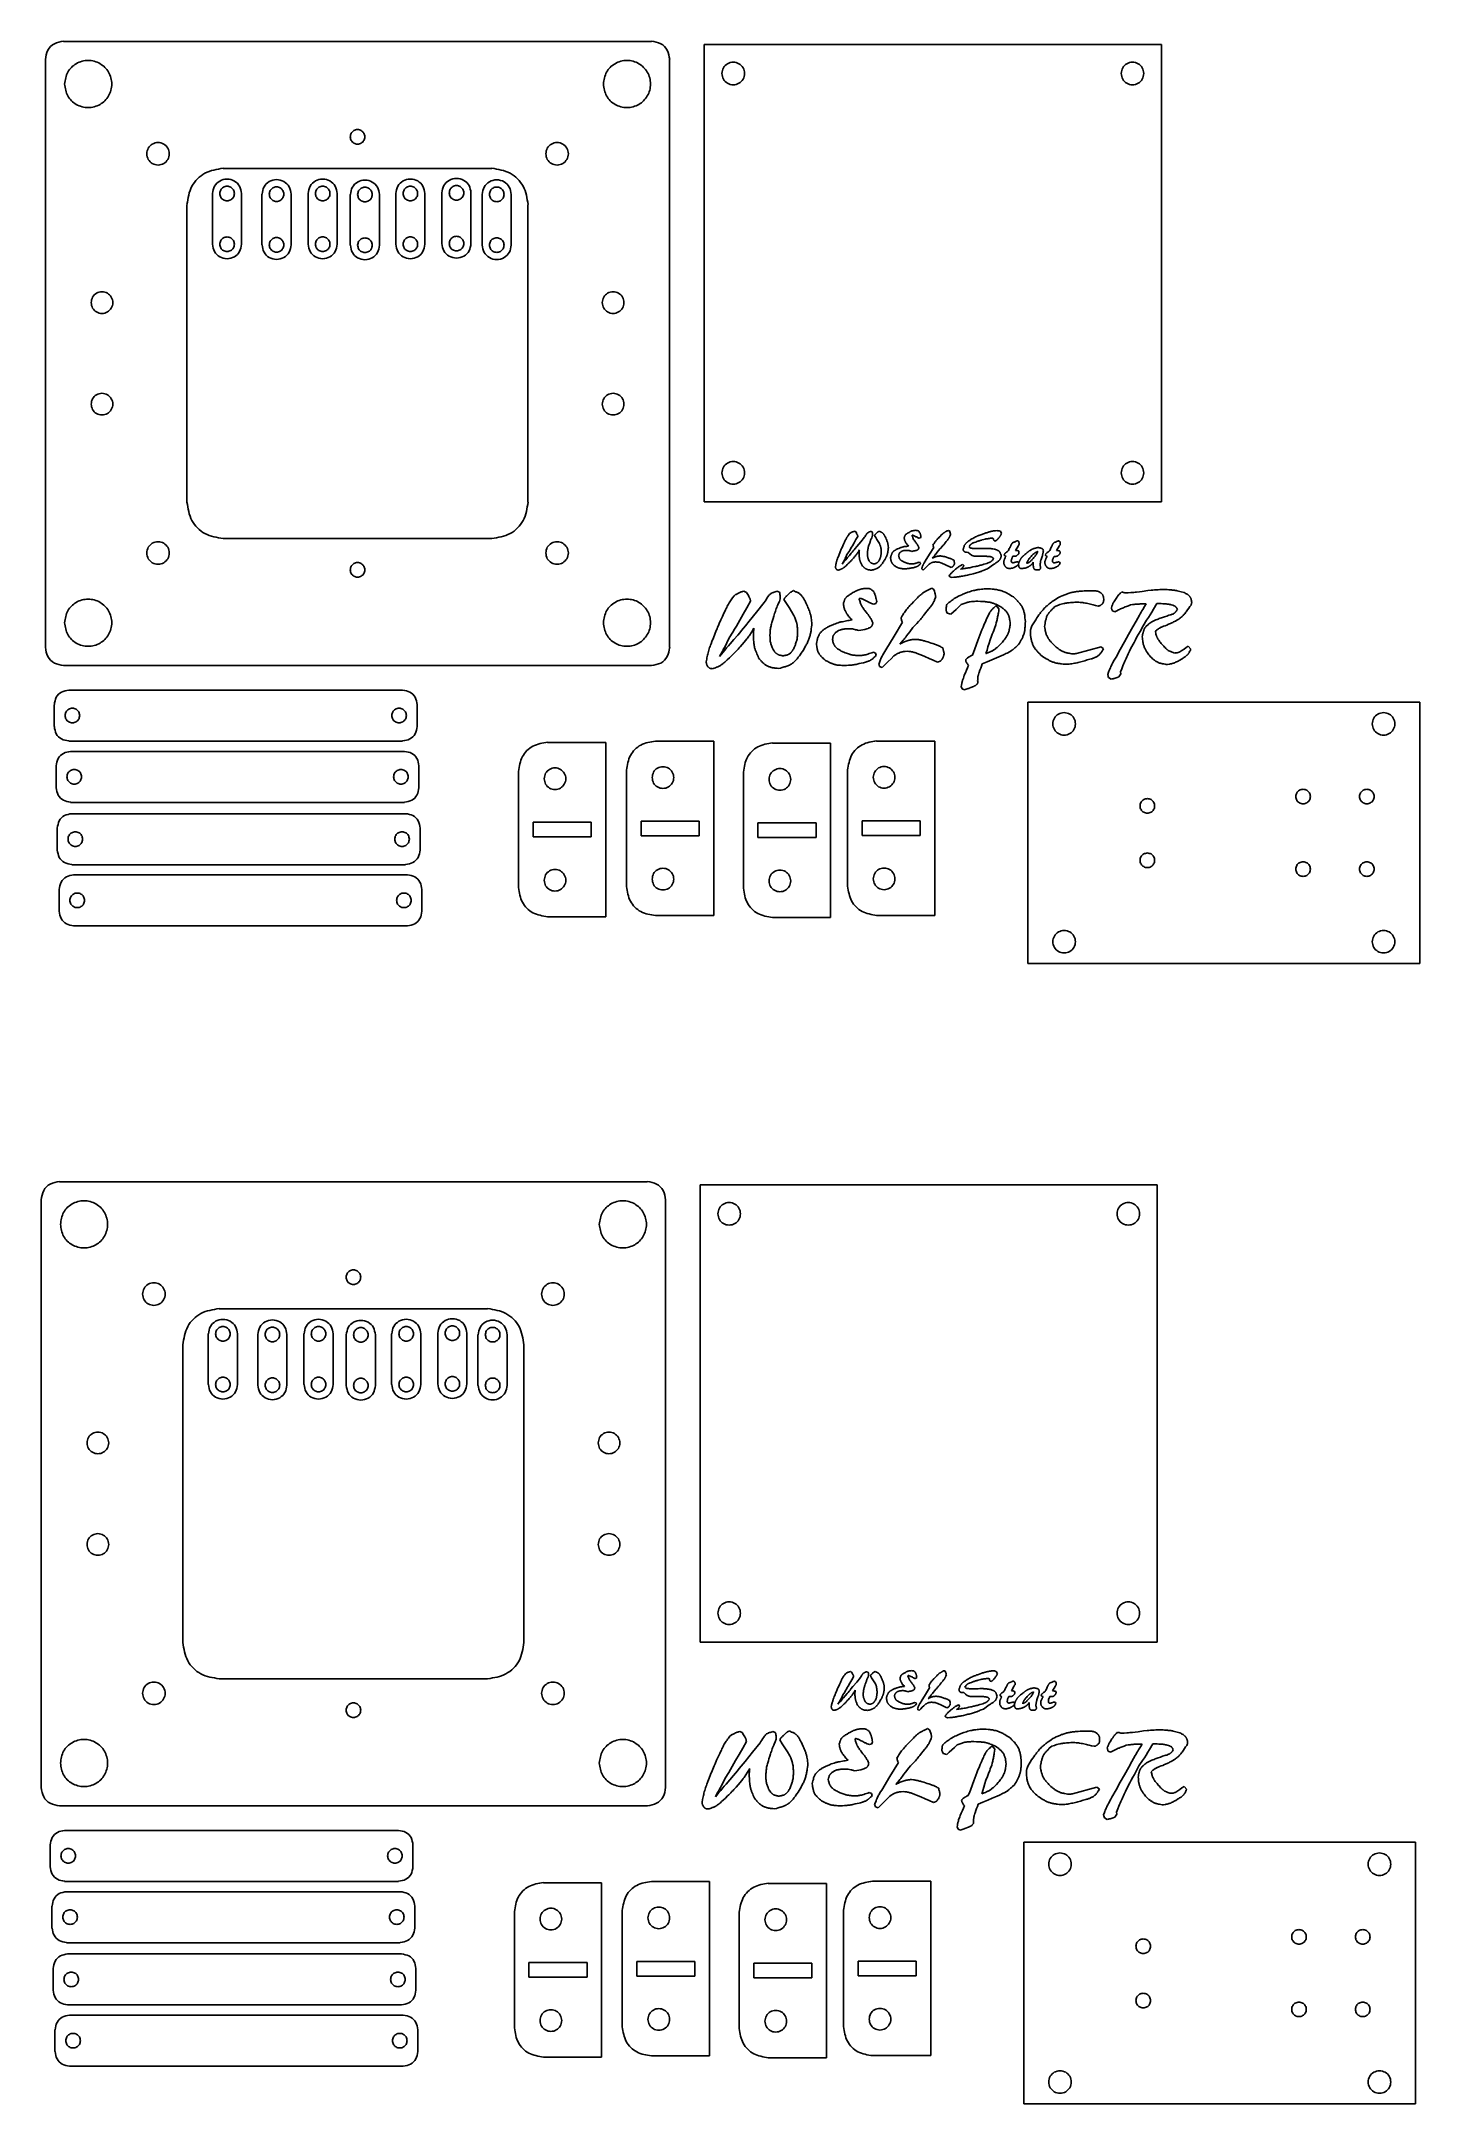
# Model space of a CAD drawing. Extents: x 5 to 194, y 2 to 286.
import ezdxf

# ---------------------------------------------------------------- set-up
doc = ezdxf.new("R2010")
doc.units = 0
doc.layers.add('Layer_1', color=7, linetype='CONTINUOUS')

msp = doc.modelspace()

# ---------------------------------------------------------------- linework, layer by layer
at = {"layer": 'Layer_1', "color": 7}
for p, q in [((88.600699, 286.228599), (7.574699, 286.228599)), ((95.865338, 285.79825), (95.865338, 222.763917)), ((158.878505, 285.79825), (95.865338, 285.79825)), ((158.878505, 222.763917), (158.878505, 285.79825)), ((5.077032, 283.730933), (5.077032, 202.726099)), ((91.098365, 202.726099), (91.098365, 283.730933)), ((29.588032, 268.723766), (66.587365, 268.723766)), ((28.092497, 265.251981), (28.092497, 258.266981)), ((32.114163, 258.266981), (32.114163, 265.251981)), ((34.915326, 265.167117), (34.915326, 258.182117)), ((38.936993, 258.182117), (38.936993, 265.167117)), ((41.270878, 265.255368), (41.270878, 258.270368)), ((45.292544, 258.270368), (45.292544, 265.255368)), ((47.097801, 265.115329), (47.097801, 258.130329)), ((51.119468, 258.130329), (51.119468, 265.115329)), ((53.355752, 265.256412), (53.355752, 258.271412)), ((57.377418, 258.271412), (57.377418, 265.256412)), ((59.711303, 265.344663), (59.711303, 258.359663)), ((63.73297, 258.359663), (63.73297, 265.344663)), ((65.261556, 265.139008), (65.261556, 258.154008)), ((69.283222, 258.154008), (69.283222, 265.139008)), ((24.592699, 222.728599), (24.592699, 263.728433)), ((71.582699, 263.728433), (71.582699, 222.728599)), ((95.865338, 222.763917), (158.878505, 222.763917)), ((124.861434, 218.847846), (124.776767, 218.82668)), ((124.988434, 218.869013), (124.861434, 218.847846)), ((125.073098, 218.847846), (124.988434, 218.869013)), ((125.094264, 218.847846), (125.073098, 218.847846)), ((125.136595, 218.847846), (125.094264, 218.847846)), ((125.178931, 218.847846), (125.136595, 218.847846)), ((125.221264, 218.847846), (125.178931, 218.847846)), ((125.242431, 218.82668), (125.221264, 218.847846)), ((129.539264, 218.847818), (129.433431, 218.805488)), ((129.666264, 218.763151), (129.539264, 218.847818)), ((66.587365, 217.733266), (29.588032, 217.733266)), ((114.659092, 216.011502), (114.616761, 215.884502)), ((114.701428, 216.117332), (114.659092, 216.011502)), ((114.764928, 216.244332), (114.701428, 216.117332)), ((114.807261, 216.371332), (114.764928, 216.244332)), ((114.870761, 216.498332), (114.807261, 216.371332)), ((114.976592, 216.731166), (114.870761, 216.498332)), ((115.082428, 216.964002), (114.976592, 216.731166)), ((115.209428, 217.218002), (115.082428, 216.964002)), ((115.272928, 217.366166), (115.209428, 217.218002)), ((115.315261, 217.450832), (115.272928, 217.366166)), ((115.357592, 217.535502), (115.315261, 217.450832)), ((115.378759, 217.599002), (115.357592, 217.535502)), ((115.421089, 217.683666), (115.378759, 217.599002)), ((115.463425, 217.768332), (115.421089, 217.683666)), ((115.505759, 217.831832), (115.463425, 217.768332)), ((115.548089, 217.916502), (115.505759, 217.831832)), ((115.590425, 217.980002), (115.548089, 217.916502)), ((115.653925, 218.064666), (115.590425, 217.980002)), ((115.696259, 218.128166), (115.653925, 218.064666)), ((115.738589, 218.191666), (115.696259, 218.128166)), ((115.802089, 218.276332), (115.738589, 218.191666)), ((115.907925, 218.403332), (115.802089, 218.276332)), ((115.802092, 215.905666), (115.929092, 216.096166)), ((115.971425, 218.466832), (115.907925, 218.403332)), ((115.929092, 216.096166), (116.056092, 216.307832)), ((116.013759, 218.487999), (115.971425, 218.466832)), ((116.056089, 218.509166), (116.013759, 218.487999)), ((116.098425, 218.530332), (116.056089, 218.509166)), ((116.056092, 216.307832), (116.161928, 216.519502)), ((116.119592, 218.551499), (116.098425, 218.530332)), ((116.204261, 218.593829), (116.119592, 218.551499)), ((116.161928, 216.519502), (116.288928, 216.710002)), ((116.288928, 218.636163), (116.204261, 218.593829)), ((116.415928, 216.011502), (116.267761, 215.842166)), ((116.352428, 218.657329), (116.288928, 218.636163)), ((116.288928, 216.710002), (116.521761, 217.133332)), ((116.394761, 218.657329), (116.352428, 218.657329)), ((116.437092, 218.678496), (116.394761, 218.657329)), ((116.542928, 216.159666), (116.415928, 216.011502)), ((116.479428, 218.699663), (116.437092, 218.678496)), ((116.585261, 218.720829), (116.479428, 218.699663)), ((116.521761, 217.133332), (116.775761, 217.577832)), ((116.669928, 216.329002), (116.542928, 216.159666)), ((116.754592, 218.636163), (116.585261, 218.720829)), ((116.923928, 216.646502), (116.669928, 216.329002)), ((116.839261, 218.487999), (116.754592, 218.636163)), ((116.775761, 217.577832), (117.029761, 218.022332)), ((116.881592, 218.424499), (116.839261, 218.487999)), ((116.923928, 218.339829), (116.881592, 218.424499)), ((116.945095, 218.297499), (116.923928, 218.339829)), ((117.453092, 217.281502), (116.923928, 216.646502)), ((116.966261, 218.276332), (116.945095, 218.297499)), ((116.987428, 218.234002), (116.966261, 218.276332)), ((116.987428, 218.212835), (116.987428, 218.234002)), ((117.008595, 218.191668), (116.987428, 218.212835)), ((117.008595, 218.170502), (117.008595, 218.191668)), ((117.008595, 218.149335), (117.008595, 218.170502)), ((117.008595, 218.128168), (117.008595, 218.149335)), ((117.029761, 218.107002), (117.008595, 218.128168)), ((117.029761, 218.064666), (117.029761, 218.107002)), ((117.029761, 218.022332), (117.029761, 218.064666)), ((117.114431, 215.905657), (117.177931, 216.032657)), ((117.177931, 216.032657), (117.262595, 216.159657)), ((117.262595, 216.159657), (117.241428, 216.096157)), ((117.241428, 216.096157), (117.241428, 216.053824)), ((117.241428, 216.053824), (117.241428, 215.990324)), ((117.982261, 217.916502), (117.453092, 217.281502)), ((118.045761, 218.022332), (117.982261, 217.916502)), ((118.109261, 218.128166), (118.045761, 218.022332)), ((118.172761, 218.234002), (118.109261, 218.128166)), ((118.236261, 218.318666), (118.172761, 218.234002)), ((118.278592, 218.382166), (118.236261, 218.318666)), ((118.299759, 218.403332), (118.278592, 218.382166)), ((118.320925, 218.445666), (118.299759, 218.403332)), ((118.363259, 218.466832), (118.320925, 218.445666)), ((118.384425, 218.487999), (118.363259, 218.466832)), ((118.447925, 218.530329), (118.384425, 218.487999)), ((118.384428, 216.032666), (118.405595, 216.096166)), ((118.384428, 215.948002), (118.384428, 216.032666)), ((118.405595, 216.180832), (118.426761, 216.244332)), ((118.405595, 216.096166), (118.405595, 216.180832)), ((118.426761, 216.244332), (118.447928, 216.329002)), ((118.490259, 218.572663), (118.447925, 218.530329)), ((118.447928, 216.392502), (118.469095, 216.456002)), ((118.447928, 216.329002), (118.447928, 216.392502)), ((118.469095, 216.456002), (118.490261, 216.540666)), ((118.511425, 218.572663), (118.490259, 218.572663)), ((118.490261, 216.540666), (118.511428, 216.604166)), ((118.532592, 218.593829), (118.511425, 218.572663)), ((118.511428, 216.604166), (118.532595, 216.688832)), ((118.553759, 218.593829), (118.532592, 218.593829)), ((118.532595, 216.688832), (118.574931, 216.815832)), ((118.574925, 218.614996), (118.553759, 218.593829)), ((118.617259, 218.636163), (118.574925, 218.614996)), ((118.574931, 216.815832), (118.638431, 216.985166)), ((118.680759, 218.657329), (118.617259, 218.636163)), ((118.638431, 216.985166), (118.701931, 217.154502)), ((118.744259, 218.678496), (118.680759, 218.657329)), ((118.701931, 217.154502), (118.723098, 217.239166)), ((118.723098, 217.239166), (118.744264, 217.323832)), ((118.807759, 218.699663), (118.744259, 218.678496)), ((118.744264, 217.323832), (118.786595, 217.408502)), ((118.786595, 217.408502), (118.807761, 217.493166)), ((118.871259, 218.699663), (118.807759, 218.699663)), ((118.807761, 217.493166), (118.850092, 217.577832)), ((118.850092, 217.577832), (118.871259, 217.662502)), ((119.019425, 218.636163), (118.871259, 218.699663)), ((118.871259, 217.662502), (118.913589, 217.747166)), ((118.913589, 217.747166), (118.955925, 217.831832)), ((118.955925, 217.831832), (119.019425, 218.001166)), ((119.040592, 218.572663), (119.019425, 218.636163)), ((119.019425, 218.001166), (119.082925, 218.170502)), ((119.061759, 218.551496), (119.040592, 218.572663)), ((119.061759, 218.530329), (119.061759, 218.551496)), ((119.061759, 218.487999), (119.061759, 218.530329)), ((119.061759, 218.466832), (119.061759, 218.487999)), ((119.082925, 218.403332), (119.061759, 218.466832)), ((119.082925, 218.339832), (119.082925, 218.403332)), ((119.082925, 218.276332), (119.082925, 218.339832)), ((119.082925, 218.234002), (119.082925, 218.276332)), ((119.082925, 218.170502), (119.082925, 218.234002)), ((119.358103, 218.170496), (119.336937, 218.12816)), ((119.336937, 218.12816), (119.50627, 217.852996)), ((119.400439, 218.212827), (119.358103, 218.170496)), ((119.421606, 218.25516), (119.400439, 218.233993)), ((119.400439, 218.233993), (119.400439, 218.212827)), ((119.442773, 218.276327), (119.421606, 218.25516)), ((119.463939, 218.31866), (119.442773, 218.297493)), ((119.442773, 218.297493), (119.442773, 218.276327)), ((119.485106, 218.339827), (119.463939, 218.31866)), ((119.527442, 218.360993), (119.485106, 218.339827)), ((119.50627, 217.852996), (119.6756, 217.577827)), ((119.548609, 218.403324), (119.527442, 218.360993)), ((119.590945, 218.42449), (119.548609, 218.403324)), ((119.633278, 218.466821), (119.590945, 218.42449)), ((119.675609, 218.530321), (119.633278, 218.466821)), ((119.6756, 217.577827), (119.8661, 217.30266)), ((119.696776, 218.551488), (119.675609, 218.530321)), ((119.717942, 218.572654), (119.696776, 218.551488)), ((119.739109, 218.593821), (119.717942, 218.572654)), ((119.781445, 218.614988), (119.739109, 218.593821)), ((119.802612, 218.636154), (119.781445, 218.614988)), ((119.823778, 218.636154), (119.802612, 218.636154)), ((119.844945, 218.657321), (119.823778, 218.636154)), ((119.887278, 218.678488), (119.844945, 218.657321)), ((119.8661, 217.30266), (120.035437, 217.027496)), ((119.908445, 218.699654), (119.887278, 218.678488)), ((119.929612, 218.699654), (119.908445, 218.699654)), ((119.993112, 218.720821), (119.929612, 218.699654)), ((120.077781, 218.699654), (119.993112, 218.720821)), ((120.035437, 217.027496), (120.07777, 216.879327)), ((120.07777, 216.879327), (120.1201, 216.815827)), ((120.141281, 218.657321), (120.077781, 218.699654)), ((120.1201, 216.815827), (120.141267, 216.752327)), ((120.141267, 216.752327), (120.162434, 216.66766)), ((120.183612, 218.657321), (120.141281, 218.657321)), ((120.162434, 216.66766), (120.1836, 216.60416)), ((120.1836, 216.60416), (120.1836, 216.561827)), ((120.1836, 216.561827), (120.204767, 216.54066)), ((120.225948, 218.636154), (120.183612, 218.657321)), ((120.204767, 216.54066), (120.204767, 216.498327)), ((120.204767, 216.498327), (120.204767, 216.455996)), ((120.204767, 216.455996), (120.225934, 216.434829)), ((120.225934, 216.434829), (120.225934, 216.392499)), ((120.225934, 216.392499), (120.2471, 216.307829)), ((120.268281, 218.614988), (120.225948, 218.636154)), ((120.2471, 216.307829), (120.2471, 216.244329)), ((120.2471, 216.244329), (120.2471, 216.159663)), ((120.2471, 216.159663), (120.2471, 216.096163)), ((120.2471, 216.096163), (120.268267, 216.011499)), ((120.268267, 216.011499), (120.268267, 215.863329)), ((120.310612, 218.593821), (120.268281, 218.614988)), ((120.331778, 218.572654), (120.310612, 218.593821)), ((120.374109, 218.551488), (120.331778, 218.572654)), ((120.395276, 218.530321), (120.374109, 218.551488)), ((120.437606, 218.509154), (120.395276, 218.530321)), ((120.458773, 218.487988), (120.437606, 218.509154)), ((120.501103, 218.445651), (120.458773, 218.487988)), ((120.52227, 218.424485), (120.501103, 218.445651)), ((120.543437, 218.403318), (120.52227, 218.424485)), ((120.58577, 218.360988), (120.543437, 218.403318)), ((120.606937, 218.339821), (120.58577, 218.360988)), ((120.628103, 218.29749), (120.606937, 218.339821)), ((120.64927, 218.255154), (120.628103, 218.29749)), ((120.670437, 218.233988), (120.64927, 218.255154)), ((120.691603, 218.191651), (120.670437, 218.233988)), ((120.71277, 218.149318), (120.691603, 218.191651)), ((120.733937, 218.128151), (120.71277, 218.149318)), ((120.755103, 218.085818), (120.733937, 218.128151)), ((120.77627, 218.043488), (120.755103, 218.085818)), ((120.8186, 217.958818), (120.77627, 218.043488)), ((120.839767, 217.895318), (120.8186, 217.958818)), ((120.882098, 217.810651), (120.839767, 217.895318)), ((120.945598, 217.641318), (120.882098, 217.810651)), ((120.987934, 217.577818), (120.945598, 217.641318)), ((121.030267, 217.493151), (120.987934, 217.577818)), ((121.051434, 217.408488), (121.030267, 217.493151)), ((121.093767, 217.323818), (121.051434, 217.408488)), ((121.114934, 217.239151), (121.093767, 217.323818)), ((121.1361, 217.217985), (121.114934, 217.239151)), ((121.1361, 217.175649), (121.1361, 217.217985)), ((121.157267, 217.133315), (121.1361, 217.175649)), ((121.157267, 217.090985), (121.157267, 217.133315)), ((121.178434, 217.048649), (121.157267, 217.090985)), ((121.178434, 217.006315), (121.178434, 217.048649)), ((121.1996, 216.963985), (121.178434, 217.006315)), ((121.1996, 216.921649), (121.1996, 216.963985)), ((121.220767, 216.836985), (121.1996, 216.921649)), ((121.1996, 216.032649), (121.220767, 216.096149)), ((121.1996, 215.969149), (121.1996, 216.032649)), ((121.220767, 216.752315), (121.220767, 216.836985)), ((121.241934, 216.667649), (121.220767, 216.752315)), ((121.220767, 216.096149), (121.241934, 216.223149)), ((121.2631, 216.498315), (121.241934, 216.667649)), ((121.241934, 216.350149), (121.2631, 216.498315)), ((121.241934, 216.223149), (121.241934, 216.350149)), ((122.025095, 216.011496), (121.982764, 215.96916)), ((122.067431, 216.032663), (122.025095, 216.011496)), ((122.109764, 216.053829), (122.067431, 216.032663)), ((122.152095, 216.096163), (122.109764, 216.053829)), ((122.194431, 216.117329), (122.152095, 216.096163)), ((122.236764, 216.138496), (122.194431, 216.117329)), ((122.279095, 216.180827), (122.236764, 216.138496)), ((122.321431, 216.201993), (122.279095, 216.180827)), ((122.427264, 216.244324), (122.321431, 216.201993)), ((122.511931, 216.307824), (122.427264, 216.244324)), ((122.702431, 216.371324), (122.511931, 216.307824)), ((122.787095, 216.413657), (122.702431, 216.371324)), ((122.892931, 216.434824), (122.787095, 216.413657)), ((122.977595, 216.477157), (122.892931, 216.434824)), ((123.062264, 216.498324), (122.977595, 216.477157)), ((123.125764, 216.51949), (123.062264, 216.498324)), ((123.168095, 216.540657), (123.125764, 216.51949)), ((123.168078, 215.990341), (123.210414, 216.011507)), ((123.210431, 216.540657), (123.168095, 216.540657)), ((123.210414, 216.011507), (123.252747, 216.032674)), ((123.252764, 216.561824), (123.210431, 216.540657)), ((123.252747, 216.032674), (123.295078, 216.032674)), ((123.316264, 216.561824), (123.252764, 216.561824)), ((123.295078, 216.032674), (123.337414, 216.053841)), ((123.358595, 216.58299), (123.316264, 216.561824)), ((123.337414, 216.053841), (123.379747, 216.053841)), ((123.443264, 216.604157), (123.358595, 216.58299)), ((123.379747, 216.053841), (123.422078, 216.075007)), ((123.422078, 216.075007), (123.485578, 216.075007)), ((123.549095, 216.625324), (123.443264, 216.604157)), ((123.464451, 217.916507), (123.443284, 217.874171)), ((123.443284, 217.874171), (123.443284, 217.810671)), ((123.443284, 217.810671), (123.443284, 217.726007)), ((123.443284, 217.726007), (123.464451, 217.683671)), ((123.485617, 217.980007), (123.464451, 217.916507)), ((123.464451, 217.683671), (123.464451, 217.620171)), ((123.464451, 217.620171), (123.464451, 217.577838)), ((123.464451, 217.577838), (123.485617, 217.535507)), ((123.485578, 216.075007), (123.527914, 216.075007)), ((123.506784, 218.04351), (123.485617, 218.001174)), ((123.485617, 218.001174), (123.485617, 217.980007)), ((123.485617, 217.535507), (123.485617, 217.493171)), ((123.485617, 217.493171), (123.506784, 217.450838)), ((123.527951, 218.085843), (123.506784, 218.064677)), ((123.506784, 218.064677), (123.506784, 218.04351)), ((123.506784, 217.450838), (123.527951, 217.429671)), ((123.527914, 216.075007), (123.570247, 216.075007)), ((123.549117, 218.149341), (123.527951, 218.10701)), ((123.527951, 218.10701), (123.527951, 218.085843)), ((123.527951, 217.429671), (123.527951, 217.387338)), ((123.527951, 217.387338), (123.549117, 217.345007)), ((123.633764, 216.625324), (123.549095, 216.625324)), ((123.570284, 218.191674), (123.549117, 218.170507)), ((123.549117, 218.170507), (123.549117, 218.149341)), ((123.549117, 217.345007), (123.570284, 217.302671)), ((123.570247, 216.075007), (123.612578, 216.075007)), ((123.591451, 218.212841), (123.570284, 218.191674)), ((123.570284, 217.302671), (123.591451, 217.260338)), ((123.612617, 218.234007), (123.591451, 218.212841)), ((123.591451, 217.260338), (123.612617, 217.218007)), ((123.612578, 216.075007), (123.697247, 216.096174)), ((123.633784, 218.255174), (123.612617, 218.234007)), ((123.612617, 217.218007), (123.654953, 217.133338)), ((123.739595, 216.64649), (123.633764, 216.625324)), ((123.654951, 218.297507), (123.633784, 218.276341)), ((123.633784, 218.276341), (123.633784, 218.255174)), ((123.654931, 217.133324), (123.697264, 217.090993)), ((123.676117, 218.318674), (123.654951, 218.297507)), ((123.697284, 218.318674), (123.676117, 218.318674)), ((123.697247, 216.096174), (123.781914, 216.096174)), ((123.697264, 217.090993), (123.739595, 217.027493)), ((123.739615, 218.339841), (123.697284, 218.318674)), ((123.739595, 217.027493), (123.781931, 216.963993)), ((123.845431, 216.667657), (123.739595, 216.64649)), ((123.760781, 218.361007), (123.739615, 218.339841)), ((123.781948, 218.382174), (123.760781, 218.361007)), ((123.781914, 216.096174), (123.866578, 216.096174)), ((123.781931, 216.963993), (123.824264, 216.900493)), ((123.824281, 218.403341), (123.781948, 218.382174)), ((123.824264, 216.900493), (123.887764, 216.858157)), ((123.887781, 218.445674), (123.824281, 218.403341)), ((124.035931, 216.688824), (123.845431, 216.667657)), ((123.866578, 216.096174), (123.908914, 216.096174)), ((123.887764, 216.858157), (123.930095, 216.794657)), ((123.930112, 218.466841), (123.887781, 218.445674)), ((123.908914, 216.096174), (123.972414, 216.075007)), ((123.930095, 216.794657), (124.035931, 216.688824)), ((123.993612, 218.509174), (123.930112, 218.466841)), ((123.972414, 216.075007), (124.014747, 216.075007)), ((124.099448, 218.572674), (123.993612, 218.509174)), ((124.014747, 216.075007), (124.057078, 216.075007)), ((124.057078, 216.075007), (124.141747, 216.053841)), ((124.162948, 218.61501), (124.099448, 218.572674)), ((124.141747, 216.053841), (124.226414, 216.032674)), ((124.226448, 218.636177), (124.162948, 218.61501)), ((124.226414, 216.032674), (124.268747, 216.032674)), ((124.268781, 218.678513), (124.226448, 218.636177)), ((124.268747, 216.032674), (124.311078, 216.011507)), ((124.332281, 218.69968), (124.268781, 218.678513)), ((124.311078, 216.011507), (124.353414, 215.990341)), ((124.374612, 218.720846), (124.332281, 218.69968)), ((124.395778, 218.720846), (124.374612, 218.720846)), ((124.438109, 218.742013), (124.395778, 218.720846)), ((124.459276, 218.76318), (124.438109, 218.742013)), ((124.501606, 218.76318), (124.459276, 218.76318)), ((124.522773, 218.784346), (124.501606, 218.76318)), ((124.522761, 218.128177), (124.522761, 218.149343)), ((124.522761, 218.149343), (124.543928, 218.149343)), ((124.565092, 218.001177), (124.522761, 218.128177)), ((124.565103, 218.784346), (124.522773, 218.784346)), ((124.543928, 218.17051), (124.565095, 218.191677)), ((124.543928, 218.149343), (124.543928, 218.17051)), ((124.586259, 217.937677), (124.565092, 218.001177)), ((124.565095, 218.191677), (124.649764, 218.17051)), ((124.58627, 218.784346), (124.565103, 218.784346)), ((124.607425, 217.895343), (124.586259, 217.937677)), ((124.6286, 218.805513), (124.58627, 218.784346)), ((124.628592, 217.831843), (124.607425, 217.895343)), ((124.628578, 215.990341), (124.776747, 216.011507)), ((124.628592, 217.789513), (124.628592, 217.831843)), ((124.649759, 217.768346), (124.628592, 217.789513)), ((124.649767, 218.805513), (124.6286, 218.805513)), ((124.649759, 217.74718), (124.649759, 217.768346)), ((124.670925, 217.704846), (124.649759, 217.74718)), ((124.649764, 218.17051), (124.692095, 218.149343)), ((124.713267, 218.82668), (124.649767, 218.805513)), ((124.692092, 217.68368), (124.670925, 217.704846)), ((124.692092, 217.662513), (124.692092, 217.68368)), ((124.734428, 217.599013), (124.692092, 217.662513)), ((124.692095, 218.149343), (124.734431, 218.128177)), ((124.776767, 218.82668), (124.713267, 218.82668)), ((124.776761, 217.535513), (124.734428, 217.599013)), ((124.734431, 218.128177), (124.776764, 218.10701)), ((124.776747, 216.011507), (124.903747, 216.032674)), ((124.797928, 217.493177), (124.776761, 217.535513)), ((124.776764, 218.10701), (124.819095, 218.085843)), ((124.840261, 217.429677), (124.797928, 217.493177)), ((124.819095, 218.085843), (124.903764, 218.043513)), ((124.882592, 217.387343), (124.840261, 217.429677)), ((124.924928, 217.323843), (124.882592, 217.387343)), ((124.903747, 216.032674), (125.051914, 216.07501)), ((124.903764, 218.043513), (125.051931, 217.980013)), ((124.988428, 217.218013), (124.924928, 217.323843)), ((125.073092, 217.133343), (124.988428, 217.218013)), ((125.051914, 216.07501), (125.115414, 216.096177)), ((125.051931, 217.980013), (125.136595, 217.937677)), ((125.136592, 217.048677), (125.073092, 217.133343)), ((125.115414, 216.096177), (125.157747, 216.117343)), ((125.157759, 217.006343), (125.136592, 217.048677)), ((125.136595, 217.937677), (125.200095, 217.895343)), ((125.157747, 216.117343), (125.200078, 216.13851)), ((125.200089, 216.964013), (125.157759, 217.006343)), ((125.200078, 216.13851), (125.242414, 216.13851)), ((125.221256, 216.921677), (125.200089, 216.964013)), ((125.200095, 217.895343), (125.242431, 217.874177)), ((125.263586, 216.879343), (125.221256, 216.921677)), ((125.242414, 216.13851), (125.263581, 216.159677)), ((125.263598, 218.82668), (125.242431, 218.82668)), ((125.242431, 217.874177), (125.284764, 217.85301)), ((125.263581, 216.159677), (125.284747, 216.180843)), ((125.284753, 216.837013), (125.263586, 216.879343)), ((125.284764, 218.82668), (125.263598, 218.82668)), ((125.284747, 216.180843), (125.305914, 216.180843)), ((125.327083, 216.773513), (125.284753, 216.837013)), ((125.305931, 218.805513), (125.284764, 218.82668)), ((125.284764, 217.85301), (125.327095, 217.85301)), ((125.305914, 216.180843), (125.327081, 216.20201)), ((125.327098, 218.805513), (125.305931, 218.805513)), ((125.327081, 216.20201), (125.348247, 216.223177)), ((125.34825, 216.731177), (125.327083, 216.773513)), ((125.327095, 217.85301), (125.369431, 217.831843)), ((125.348264, 218.784346), (125.327098, 218.805513)), ((125.348247, 216.223177), (125.369414, 216.223177)), ((125.369417, 216.688843), (125.34825, 216.731177)), ((125.369431, 218.784346), (125.348264, 218.784346)), ((125.369414, 216.244343), (125.390581, 216.26551)), ((125.369414, 216.223177), (125.369414, 216.244343)), ((125.390583, 216.625343), (125.369417, 216.688843)), ((125.390598, 218.76318), (125.369431, 218.784346)), ((125.369431, 217.831843), (125.454095, 217.789513)), ((125.390581, 216.286677), (125.411747, 216.307843)), ((125.390581, 216.26551), (125.390581, 216.286677)), ((125.41175, 216.583013), (125.390583, 216.625343)), ((125.411764, 218.742013), (125.390598, 218.76318)), ((125.411747, 216.32901), (125.432914, 216.371341)), ((125.411747, 216.307843), (125.411747, 216.32901)), ((125.454081, 216.477177), (125.41175, 216.583013)), ((125.432931, 218.720846), (125.411764, 218.742013)), ((125.432914, 216.413674), (125.454081, 216.45601)), ((125.432914, 216.371341), (125.432914, 216.413674)), ((125.475264, 218.69968), (125.432931, 218.720846)), ((125.454081, 216.45601), (125.454081, 216.477177)), ((125.454095, 217.789513), (125.517595, 217.768346)), ((125.517595, 218.63618), (125.475264, 218.69968)), ((125.559931, 218.551516), (125.517595, 218.63618)), ((125.517595, 217.768346), (125.665764, 217.831846)), ((125.602264, 218.488016), (125.559931, 218.551516)), ((125.623431, 218.44568), (125.602264, 218.488016)), ((125.623431, 218.403346), (125.623431, 218.44568)), ((125.644598, 218.361016), (125.623431, 218.403346)), ((125.665764, 218.31868), (125.644598, 218.361016)), ((125.665764, 218.276346), (125.665764, 218.31868)), ((125.686931, 218.234016), (125.665764, 218.276346)), ((125.665764, 217.831846), (125.729264, 217.958846)), ((125.686931, 218.19168), (125.686931, 218.234016)), ((125.708098, 218.12818), (125.686931, 218.19168)), ((125.708098, 218.043516), (125.708098, 218.12818)), ((125.729264, 217.958846), (125.708098, 218.043516)), ((127.507267, 216.498321), (126.935767, 215.56699)), ((127.486098, 216.96399), (127.401434, 216.815821)), ((127.401434, 216.815821), (127.4226, 216.752321)), ((127.4226, 216.752321), (127.4226, 216.70999)), ((127.4226, 216.70999), (127.443767, 216.64649)), ((127.443767, 216.64649), (127.464934, 216.604154)), ((127.464934, 216.604154), (127.4861, 216.561821)), ((127.549598, 217.048654), (127.486098, 216.96399)), ((127.4861, 216.561821), (127.507267, 216.498321)), ((127.591934, 217.112154), (127.549598, 217.048654)), ((127.634267, 217.196821), (127.591934, 217.112154)), ((127.676598, 217.260321), (127.634267, 217.196821)), ((127.740098, 217.323821), (127.676598, 217.260321)), ((127.782434, 217.387321), (127.740098, 217.323821)), ((127.845934, 217.47199), (127.782434, 217.387321)), ((127.909434, 217.53549), (127.845934, 217.47199)), ((127.972934, 217.59899), (127.909434, 217.53549)), ((128.015267, 217.66249), (127.972934, 217.59899)), ((127.994095, 215.863324), (128.205764, 216.138493)), ((128.078767, 217.72599), (128.015267, 217.66249)), ((128.142267, 217.78949), (128.078767, 217.72599)), ((128.269267, 217.91649), (128.142267, 217.78949)), ((128.205764, 216.138493), (128.353931, 216.286657)), ((128.417434, 218.064654), (128.269267, 217.91649)), ((128.353931, 216.286657), (128.480931, 216.413657)), ((128.480934, 218.128154), (128.417434, 218.064654)), ((128.480931, 216.413657), (128.607931, 216.561824)), ((128.544434, 218.212821), (128.480934, 218.128154)), ((128.629098, 218.276321), (128.544434, 218.212821)), ((128.607931, 216.561824), (128.671431, 216.625324)), ((128.650264, 218.297488), (128.629098, 218.276321)), ((128.692595, 218.339818), (128.650264, 218.297488)), ((128.671431, 216.625324), (128.734931, 216.709993)), ((128.734931, 218.382151), (128.692595, 218.339818)), ((128.777264, 218.403318), (128.734931, 218.382151)), ((128.734931, 216.709993), (128.798431, 216.773493)), ((128.798431, 218.445651), (128.777264, 218.403318)), ((128.840764, 218.466818), (128.798431, 218.445651)), ((128.798431, 216.773493), (128.861931, 216.858157)), ((128.883095, 218.487985), (128.840764, 218.466818)), ((128.861931, 216.858157), (128.925431, 216.921657)), ((128.925431, 218.530315), (128.883095, 218.487985)), ((128.967764, 218.551482), (128.925431, 218.530315)), ((128.925431, 216.921657), (128.967764, 217.006324)), ((129.010095, 218.572649), (128.967764, 218.551482)), ((128.967764, 217.006324), (129.094764, 217.154493)), ((129.052431, 218.614985), (129.010095, 218.572649)), ((129.094764, 218.636151), (129.052431, 218.614985)), ((129.137095, 218.657318), (129.094764, 218.636151)), ((129.094764, 217.154493), (129.221764, 217.302657)), ((129.179431, 218.678485), (129.137095, 218.657318)), ((129.221764, 218.699651), (129.179431, 218.678485)), ((129.264095, 218.720818), (129.221764, 218.699651)), ((129.221764, 217.302657), (129.306431, 217.408493)), ((129.348764, 218.763151), (129.264095, 218.720818)), ((129.306431, 217.408493), (129.348764, 217.471993)), ((129.433431, 218.805488), (129.348764, 218.763151)), ((129.348764, 217.471993), (129.391095, 217.514324)), ((129.391095, 217.514324), (129.433431, 217.577824)), ((129.433431, 217.577824), (129.496931, 217.641324)), ((129.496931, 217.641324), (129.539264, 217.683657)), ((129.539264, 217.683657), (129.560431, 217.747157)), ((129.560431, 217.747157), (129.581598, 217.768324)), ((129.581598, 217.768324), (129.602764, 217.810657)), ((129.602764, 217.810657), (129.623931, 217.831824)), ((129.623931, 217.831824), (129.645098, 217.874157)), ((129.645098, 217.874157), (129.666264, 217.895324)), ((129.708595, 218.636151), (129.666264, 218.763151)), ((129.666264, 217.937657), (129.687431, 217.958824)), ((129.666264, 217.895324), (129.666264, 217.937657)), ((129.687431, 217.958824), (129.708598, 218.001157)), ((129.750931, 218.530318), (129.708595, 218.636151)), ((129.708598, 218.001157), (129.729764, 218.064657)), ((129.729764, 218.064657), (129.750931, 218.128157)), ((129.772098, 218.466818), (129.750931, 218.530318)), ((129.750931, 218.128157), (129.814431, 218.276324)), ((129.772098, 218.424488), (129.772098, 218.466818)), ((129.793264, 218.403321), (129.772098, 218.424488)), ((129.793264, 218.36099), (129.793264, 218.403321)), ((129.793264, 218.339824), (129.793264, 218.36099)), ((129.814431, 218.276324), (129.793264, 218.339824)), ((131.592431, 216.350171), (131.550095, 216.244338)), ((131.550095, 216.244338), (131.571261, 216.180838)), ((131.571261, 216.180838), (131.571261, 216.138507)), ((131.571261, 216.138507), (131.571261, 216.117341)), ((131.571261, 216.117341), (131.592428, 216.07501)), ((131.592428, 216.07501), (131.592428, 216.053843)), ((131.592428, 216.053843), (131.613595, 216.032677)), ((131.613598, 216.456007), (131.592431, 216.350171)), ((131.613595, 216.032677), (131.613595, 216.01151)), ((131.613595, 216.01151), (131.634761, 216.01151)), ((131.634764, 216.498338), (131.613598, 216.456007)), ((131.634761, 216.01151), (131.634761, 215.990343)), ((131.655931, 216.540671), (131.634764, 216.498338)), ((131.677098, 216.604171), (131.655931, 216.540671)), ((131.698264, 216.688838), (131.677098, 216.646507)), ((131.677098, 216.646507), (131.677098, 216.604171)), ((131.719431, 216.752338), (131.698264, 216.688838)), ((131.740598, 216.794671), (131.719431, 216.752338)), ((131.782934, 216.837007), (131.740598, 216.794671)), ((131.8041, 216.879338), (131.782934, 216.837007)), ((131.825267, 216.921671), (131.8041, 216.879338)), ((131.846434, 216.964007), (131.825267, 216.921671)), ((131.888767, 217.006338), (131.846434, 216.964007)), ((131.909934, 217.048671), (131.888767, 217.006338)), ((131.952267, 217.091007), (131.909934, 217.048671)), ((131.994598, 217.112174), (131.952267, 217.091007)), ((132.036934, 217.15451), (131.994598, 217.112174)), ((132.0581, 217.196841), (132.036934, 217.15451)), ((132.100437, 217.218007), (132.0581, 217.196841)), ((132.14277, 217.260338), (132.100437, 217.218007)), ((132.1851, 217.281505), (132.14277, 217.260338)), ((132.227437, 217.323835), (132.1851, 217.281505)), ((132.26977, 217.345002), (132.227437, 217.323835)), ((132.354437, 217.408502), (132.26977, 217.345002)), ((132.46027, 217.472002), (132.354437, 217.408502)), ((132.375598, 216.582996), (132.417934, 216.646496)), ((132.417934, 216.54066), (132.375598, 216.582996)), ((132.417934, 216.646496), (132.4391, 216.688827)), ((132.4391, 216.519493), (132.417934, 216.54066)), ((132.4391, 216.688827), (132.481437, 216.752327)), ((132.4391, 216.498327), (132.4391, 216.519493)), ((132.460267, 216.47716), (132.4391, 216.498327)), ((132.481434, 216.455993), (132.460267, 216.47716)), ((132.544937, 217.535502), (132.46027, 217.472002)), ((132.5026, 216.455993), (132.481434, 216.455993)), ((132.481437, 216.773493), (132.502603, 216.79466)), ((132.481437, 216.752327), (132.481437, 216.773493)), ((132.523767, 216.434827), (132.5026, 216.455993)), ((132.502603, 216.79466), (132.52377, 216.815827)), ((132.544934, 216.434827), (132.523767, 216.434827)), ((132.52377, 216.815827), (132.544937, 216.836993)), ((132.5661, 216.434827), (132.544934, 216.434827)), ((132.77777, 217.683666), (132.544937, 217.535502)), ((132.544937, 216.836993), (132.566103, 216.85816)), ((132.587267, 216.41366), (132.5661, 216.434827)), ((132.566103, 216.85816), (132.58727, 216.879327)), ((132.608434, 216.41366), (132.587267, 216.41366)), ((132.58727, 216.900493), (132.608437, 216.92166)), ((132.58727, 216.879327), (132.58727, 216.900493)), ((132.6296, 216.41366), (132.608434, 216.41366)), ((132.608437, 216.92166), (132.65077, 216.942827)), ((132.671937, 216.392493), (132.6296, 216.41366)), ((132.65077, 216.942827), (132.671937, 216.963993)), ((132.671937, 216.963993), (132.693103, 216.98516)), ((132.77777, 216.392493), (132.671937, 216.392493)), ((132.693103, 216.98516), (132.71427, 217.006327)), ((132.71427, 217.006327), (132.735437, 217.006327)), ((132.735437, 217.006327), (132.756603, 217.027493)), ((132.756603, 217.027493), (132.77777, 217.04866)), ((132.8836, 217.747166), (132.77777, 217.683666)), ((132.77777, 217.04866), (132.8201, 217.04866)), ((132.862437, 216.371327), (132.77777, 216.392493)), ((132.8201, 217.04866), (132.862437, 217.090996)), ((132.862437, 217.090996), (132.925937, 217.112163)), ((132.925937, 216.371327), (132.862437, 216.371327)), ((133.0106, 217.810666), (132.8836, 217.747166)), ((132.925937, 217.112163), (132.989437, 217.133329)), ((132.96827, 216.35016), (132.925937, 216.371327)), ((133.0106, 216.35016), (132.96827, 216.35016)), ((132.989437, 217.133329), (133.09527, 217.175663)), ((133.116437, 217.874166), (133.0106, 217.810666)), ((133.0741, 216.35016), (133.0106, 216.35016)), ((133.116437, 216.35016), (133.0741, 216.35016)), ((133.09527, 217.175663), (133.28577, 217.239163)), ((133.243437, 217.937666), (133.116437, 217.874166)), ((133.15877, 216.35016), (133.116437, 216.35016)), ((133.2646, 216.328993), (133.15877, 216.35016)), ((133.306937, 217.958832), (133.243437, 217.937666)), ((133.34927, 216.328993), (133.2646, 216.328993)), ((133.28577, 217.239163), (133.4551, 217.302663)), ((133.370437, 218.001166), (133.306937, 217.958832)), ((133.4551, 216.328993), (133.34927, 216.328993)), ((133.433937, 218.022332), (133.370437, 218.001166)), ((133.47627, 218.043499), (133.433937, 218.022332)), ((133.4551, 217.302663), (133.560937, 217.344999)), ((133.5821, 216.328993), (133.4551, 216.328993)), ((133.53977, 218.085829), (133.47627, 218.043499)), ((133.60327, 218.106996), (133.53977, 218.085829)), ((133.560937, 217.344999), (133.6456, 217.366166)), ((133.73027, 216.328993), (133.5821, 216.328993)), ((133.66677, 218.128163), (133.60327, 218.106996)), ((133.6456, 217.366166), (133.73027, 217.408502)), ((133.73027, 218.149329), (133.66677, 218.128163)), ((133.85727, 218.191663), (133.73027, 218.149329)), ((133.73027, 217.408502), (133.8361, 217.429668)), ((133.85727, 216.328993), (133.73027, 216.328993)), ((133.8361, 217.429668), (133.92077, 217.450835)), ((133.98427, 218.255163), (133.85727, 218.191663)), ((133.98427, 216.35016), (133.85727, 216.328993)), ((133.92077, 217.450835), (134.0266, 217.493168)), ((134.11127, 218.297499), (133.98427, 218.255163)), ((134.2171, 216.35016), (133.98427, 216.35016)), ((134.0266, 217.493168), (134.11127, 217.514335)), ((134.23827, 218.339829), (134.11127, 218.297499)), ((134.11127, 217.514335), (134.195937, 217.535502)), ((134.195937, 217.535502), (134.386437, 217.577832)), ((134.42877, 216.371327), (134.2171, 216.35016)), ((134.49227, 218.424499), (134.23827, 218.339829)), ((134.386437, 217.577832), (134.576937, 217.620166)), ((134.5981, 216.371327), (134.42877, 216.371327)), ((134.703937, 218.487999), (134.49227, 218.424499)), ((134.576937, 217.620166), (134.703937, 217.662502)), ((134.7886, 216.371327), (134.5981, 216.371327)), ((134.80977, 218.530329), (134.703937, 218.487999)), ((134.703937, 217.662502), (134.8521, 217.683668)), ((134.87327, 216.371327), (134.7886, 216.371327)), ((134.93677, 218.572663), (134.80977, 218.530329)), ((134.8521, 217.683668), (134.9791, 217.704835)), ((134.957937, 216.35016), (134.87327, 216.371327)), ((135.0426, 218.593829), (134.93677, 218.572663)), ((135.0426, 216.35016), (134.957937, 216.35016)), ((134.9791, 217.704835), (135.0426, 217.726002)), ((135.148437, 218.636163), (135.0426, 218.593829)), ((135.0426, 217.726002), (135.1061, 217.726002)), ((135.12727, 216.35016), (135.0426, 216.35016)), ((135.1061, 217.726002), (135.1696, 217.747168)), ((135.211937, 216.35016), (135.12727, 216.35016)), ((135.25427, 218.657329), (135.148437, 218.636163)), ((135.1696, 217.747168), (135.2331, 217.747168)), ((135.31777, 216.328993), (135.211937, 216.35016)), ((135.2331, 217.747168), (135.2966, 217.768335)), ((135.31777, 218.678496), (135.25427, 218.657329)), ((135.2966, 217.768335), (135.3601, 217.768335)), ((135.3601, 218.678496), (135.31777, 218.678496)), ((135.402437, 216.328993), (135.31777, 216.328993)), ((135.4236, 218.699663), (135.3601, 218.678496)), ((135.3601, 217.768335), (135.50827, 217.789502)), ((135.4871, 216.307827), (135.402437, 216.328993)), ((135.4871, 218.720829), (135.4236, 218.699663)), ((135.529437, 218.720829), (135.4871, 218.720829)), ((135.57177, 216.307827), (135.4871, 216.307827)), ((135.50827, 217.789502), (135.63527, 217.789502)), ((135.592937, 218.741996), (135.529437, 218.720829)), ((135.656437, 216.28666), (135.57177, 216.307827)), ((135.656437, 218.741996), (135.592937, 218.741996)), ((135.63527, 217.789502), (135.7411, 217.704832)), ((135.69877, 218.763163), (135.656437, 218.741996)), ((135.82577, 216.265493), (135.656437, 216.28666)), ((135.82577, 218.763163), (135.69877, 218.763163)), ((135.7411, 217.704832), (135.7411, 217.683666)), ((135.7411, 217.683666), (135.7411, 217.662499)), ((135.7411, 217.662499), (135.7411, 217.641332)), ((135.7411, 217.641332), (135.7411, 217.620166)), ((135.7411, 217.620166), (135.7411, 217.577832)), ((135.7411, 217.577832), (135.762267, 217.556666)), ((135.762267, 217.556666), (135.783434, 217.514332)), ((135.783434, 217.514332), (135.8046, 217.493166)), ((135.8046, 217.493166), (135.825767, 217.471999)), ((135.825767, 217.471999), (135.825767, 217.450832)), ((135.825767, 217.450832), (135.846934, 217.450832)), ((135.9316, 218.784329), (135.82577, 218.763163)), ((135.9316, 216.244327), (135.82577, 216.265493)), ((135.846934, 217.450832), (135.846934, 217.429666)), ((135.846934, 217.429666), (135.8681, 217.429666)), ((135.8681, 217.429666), (135.8681, 217.408499)), ((135.8681, 217.408499), (135.889267, 217.408499)), ((135.889267, 217.408499), (135.910434, 217.408499)), ((135.910434, 217.408499), (135.910434, 217.387332)), ((135.910434, 217.387332), (135.952767, 217.387332)), ((136.037437, 218.805496), (135.9316, 218.784329)), ((136.01627, 216.201996), (135.9316, 216.244327)), ((135.952767, 217.387332), (135.973934, 217.366166)), ((135.973934, 217.366166), (136.058598, 217.408502)), ((136.0586, 216.201996), (136.01627, 216.201996)), ((136.27027, 218.826663), (136.037437, 218.805496)), ((136.058598, 217.408502), (136.079764, 217.450832)), ((136.100937, 216.180829), (136.0586, 216.201996)), ((136.079764, 217.450832), (136.122095, 217.471999)), ((136.14327, 216.159663), (136.100937, 216.180829)), ((136.122095, 217.471999), (136.164431, 217.493166)), ((136.1856, 216.159663), (136.14327, 216.159663)), ((136.164431, 217.493166), (136.185598, 217.514332)), ((136.185598, 217.514332), (136.227934, 217.556666)), ((136.227937, 216.138496), (136.1856, 216.159663)), ((136.227934, 217.556666), (136.2491, 217.577832)), ((136.27027, 216.117329), (136.227937, 216.138496)), ((136.2491, 217.577832), (136.291437, 217.598999)), ((136.3126, 218.805496), (136.27027, 218.826663)), ((136.3126, 216.096163), (136.27027, 216.117329)), ((136.291437, 217.598999), (136.312603, 217.641329)), ((136.354937, 218.805496), (136.3126, 218.805496)), ((136.354937, 216.074996), (136.3126, 216.096163)), ((136.312603, 217.641329), (136.354939, 217.662496)), ((136.376103, 218.805496), (136.354937, 218.805496)), ((136.39727, 216.053829), (136.354937, 216.074996)), ((136.354939, 217.662496), (136.376106, 217.704827)), ((136.39727, 218.805496), (136.376103, 218.805496)), ((136.376106, 217.704827), (136.439606, 217.768327)), ((136.418437, 218.805496), (136.39727, 218.805496)), ((136.418437, 216.032663), (136.39727, 216.053829)), ((136.46077, 218.805496), (136.418437, 218.805496)), ((136.46077, 216.011496), (136.418437, 216.032663)), ((136.439606, 217.768327), (136.481942, 217.831827)), ((136.52427, 218.784329), (136.46077, 218.805496)), ((136.5031, 215.990329), (136.46077, 216.011496)), ((136.481942, 217.831827), (136.545442, 217.916496)), ((136.545437, 218.763163), (136.52427, 218.784329)), ((136.566603, 218.763163), (136.545437, 218.763163)), ((136.545442, 217.916496), (136.587776, 217.979996)), ((136.630103, 218.741996), (136.566603, 218.763163)), ((136.587776, 217.979996), (136.630106, 218.001163)), ((136.693603, 218.720829), (136.630103, 218.741996)), ((136.630106, 218.001163), (136.651273, 218.043499)), ((136.651273, 218.043499), (136.672439, 218.085829)), ((136.672439, 218.085829), (136.693606, 218.128163)), ((136.841773, 218.424499), (136.693603, 218.720829)), ((136.693606, 218.128163), (136.714773, 218.149329)), ((136.714773, 218.149329), (136.735939, 218.191663)), ((136.735939, 218.191663), (136.757106, 218.233999)), ((136.757106, 218.233999), (136.778273, 218.276329)), ((136.778273, 218.276329), (136.799439, 218.318663)), ((136.799439, 218.318663), (136.820606, 218.360999)), ((136.820606, 218.360999), (136.841773, 218.424499)), ((137.751922, 216.01149), (137.688422, 215.94799)), ((137.773089, 216.032657), (137.751922, 216.01149)), ((137.794256, 216.053824), (137.773089, 216.032657)), ((137.815422, 216.096157), (137.794256, 216.07499)), ((137.794256, 216.07499), (137.794256, 216.053824)), ((137.857756, 216.201993), (137.815422, 216.096157)), ((137.921256, 216.328993), (137.857756, 216.201993)), ((137.984756, 216.455993), (137.921256, 216.328993)), ((138.048256, 216.561824), (137.984756, 216.455993)), ((138.111756, 216.688824), (138.048256, 216.561824)), ((138.132922, 216.752324), (138.111756, 216.688824)), ((138.175256, 216.836993), (138.132922, 216.752324)), ((138.196422, 216.900496), (138.175256, 216.85816)), ((138.175256, 216.85816), (138.175256, 216.836993)), ((138.217589, 216.921663), (138.196422, 216.900496)), ((138.238756, 216.963999), (138.217589, 216.921663)), ((138.259922, 216.985166), (138.238756, 216.963999)), ((138.281089, 217.027502), (138.259922, 216.985166)), ((138.302256, 217.048668), (138.281089, 217.027502)), ((138.323422, 217.069835), (138.302256, 217.048668)), ((138.344589, 217.112168), (138.323422, 217.069835)), ((138.365756, 217.133335), (138.344589, 217.112168)), ((138.429256, 217.196835), (138.365756, 217.133335)), ((138.450422, 217.196835), (138.429256, 217.196835)), ((138.492756, 217.218002), (138.450422, 217.196835)), ((138.535086, 217.218002), (138.492756, 217.218002)), ((138.577422, 217.239168), (138.535086, 217.218002)), ((138.619756, 217.239168), (138.577422, 217.239168)), ((138.640922, 217.260335), (138.619756, 217.239168)), ((138.683256, 217.281502), (138.640922, 217.260335)), ((138.725586, 217.281502), (138.683256, 217.281502)), ((138.852586, 217.366166), (138.725586, 217.281502)), ((138.767925, 216.075005), (139.127759, 216.667668)), ((138.831425, 216.075005), (138.767925, 216.075005)), ((138.873759, 216.075005), (138.831425, 216.075005)), ((138.894922, 217.366166), (138.852586, 217.366166)), ((138.916089, 216.075005), (138.873759, 216.075005)), ((138.916089, 217.366166), (138.894922, 217.366166)), ((138.937256, 217.387332), (138.916089, 217.366166)), ((138.958425, 216.053838), (138.916089, 216.075005)), ((138.958422, 217.387332), (138.937256, 217.387332)), ((138.979589, 217.387332), (138.958422, 217.387332)), ((139.021925, 216.053838), (138.958425, 216.053838)), ((139.021925, 217.387332), (138.979589, 217.387332)), ((139.064259, 217.387332), (139.021925, 217.387332)), ((139.064259, 216.053838), (139.021925, 216.053838)), ((139.085425, 217.387332), (139.064259, 217.387332)), ((139.085425, 216.032671), (139.064259, 216.053838)), ((139.106592, 217.387332), (139.085425, 217.387332)), ((139.127759, 216.032671), (139.085425, 216.032671)), ((139.127759, 217.366166), (139.106592, 217.387332)), ((139.148925, 217.366166), (139.127759, 217.366166)), ((139.127759, 216.667668), (139.170089, 216.752335)), ((139.148925, 216.011505), (139.127759, 216.032671)), ((139.170092, 217.344999), (139.148925, 217.366166)), ((139.212425, 215.990338), (139.148925, 216.011505)), ((139.170089, 216.752335), (139.212425, 216.837005)), ((139.191259, 217.323832), (139.170092, 217.344999)), ((139.212425, 217.302666), (139.191259, 217.323832)), ((139.233592, 217.260332), (139.212425, 217.302666)), ((139.212425, 216.837005), (139.233592, 216.879335)), ((139.254759, 217.196832), (139.233592, 217.260332)), ((139.233592, 216.879335), (139.254759, 216.900502)), ((139.254759, 217.175666), (139.254759, 217.196832)), ((139.275925, 217.133332), (139.254759, 217.175666)), ((139.254759, 216.900502), (139.275925, 216.921668)), ((139.275925, 217.091002), (139.275925, 217.133332)), ((139.275925, 217.069835), (139.275925, 217.091002)), ((139.275925, 216.985168), (139.275925, 217.069835)), ((139.275925, 216.942835), (139.275925, 216.985168)), ((139.275925, 216.921668), (139.275925, 216.942835)), ((140.672917, 216.011471), (140.609417, 215.969134)), ((140.71525, 216.032637), (140.672917, 216.011471)), ((140.757581, 216.074973), (140.71525, 216.032637)), ((140.799917, 216.09614), (140.757581, 216.074973)), ((140.863417, 216.138476), (140.799917, 216.09614)), ((140.90575, 216.159643), (140.863417, 216.138476)), ((140.96925, 216.201979), (140.90575, 216.159643)), ((141.011581, 216.223146), (140.96925, 216.201979)), ((141.075081, 216.244312), (141.011581, 216.223146)), ((141.117417, 216.265479), (141.075081, 216.244312)), ((141.180917, 216.286646), (141.117417, 216.265479)), ((141.22325, 216.307812), (141.180917, 216.286646)), ((141.28675, 216.328979), (141.22325, 216.307812)), ((141.329081, 216.350146), (141.28675, 216.328979)), ((141.392581, 216.371312), (141.329081, 216.350146)), ((141.456081, 216.392479), (141.392581, 216.371312)), ((141.519581, 216.392479), (141.456081, 216.392479)), ((141.561917, 216.413646), (141.519581, 216.392479)), ((141.625417, 216.434812), (141.561917, 216.413646)), ((141.73125, 216.455979), (141.625417, 216.434812)), ((141.85825, 216.477146), (141.73125, 216.455979)), ((141.92175, 216.477146), (141.85825, 216.477146)), ((141.964081, 216.477146), (141.92175, 216.477146)), ((142.027581, 216.455979), (141.964081, 216.477146)), ((142.048747, 216.455979), (142.027581, 216.455979)), ((142.091078, 216.455979), (142.048747, 216.455979)), ((142.112244, 216.455979), (142.091078, 216.455979)), ((142.133411, 216.434812), (142.112244, 216.455979)), ((142.196911, 216.434812), (142.133411, 216.434812)), ((142.239244, 216.413646), (142.196911, 216.434812)), ((142.302744, 216.392479), (142.239244, 216.413646)), ((142.366244, 216.371312), (142.302744, 216.392479)), ((142.387411, 216.350146), (142.366244, 216.371312)), ((142.408578, 216.350146), (142.387411, 216.350146)), ((142.450914, 216.328979), (142.408578, 216.350146)), ((142.472081, 216.307812), (142.450914, 216.328979)), ((142.493247, 216.286646), (142.472081, 216.307812)), ((142.514414, 216.286646), (142.493247, 216.286646)), ((142.514414, 216.265479), (142.514414, 216.286646)), ((142.535581, 216.265479), (142.514414, 216.265479)), ((142.535581, 216.244312), (142.535581, 216.265479)), ((142.556747, 216.244312), (142.535581, 216.244312)), ((142.556747, 216.223146), (142.556747, 216.244312)), ((142.577914, 216.201979), (142.556747, 216.223146)), ((142.577914, 216.180812), (142.577914, 216.201979)), ((142.599081, 216.138482), (142.577914, 216.180812)), ((142.599081, 216.117315), (142.599081, 216.138482)), ((142.620247, 216.053815), (142.599081, 216.117315)), ((142.599081, 215.926815), (142.620247, 216.053815)), ((143.445761, 216.011505), (143.424595, 215.990338)), ((143.466928, 216.053838), (143.445761, 216.032671)), ((143.445761, 216.032671), (143.445761, 216.011505)), ((143.488095, 216.096171), (143.466928, 216.053838)), ((143.530431, 216.180838), (143.488095, 216.096171)), ((143.593931, 216.307838), (143.530431, 216.180838)), ((143.657431, 216.434838), (143.593931, 216.307838)), ((143.720931, 216.561838), (143.657431, 216.434838)), ((143.763264, 216.688838), (143.720931, 216.561838)), ((143.805595, 216.752338), (143.763264, 216.688838)), ((143.826761, 216.815838), (143.805595, 216.752338)), ((143.847928, 216.858171), (143.826761, 216.815838)), ((143.869095, 216.879338), (143.847928, 216.858171)), ((143.890261, 216.921671), (143.869095, 216.879338)), ((143.911428, 216.942838), (143.890261, 216.921671)), ((143.932595, 216.985171), (143.911428, 216.942838)), ((143.953761, 217.006338), (143.932595, 216.985171)), ((143.974928, 217.048671), (143.953761, 217.006338)), ((143.996095, 217.069838), (143.974928, 217.048671)), ((144.017261, 217.091005), (143.996095, 217.069838)), ((144.038428, 217.133335), (144.017261, 217.091005)), ((144.080761, 217.175668), (144.038428, 217.133335)), ((144.123092, 217.196835), (144.080761, 217.175668)), ((144.165428, 217.196835), (144.123092, 217.196835)), ((144.207761, 217.218002), (144.165428, 217.196835)), ((144.228928, 217.218002), (144.207761, 217.218002)), ((144.271261, 217.239168), (144.228928, 217.218002)), ((144.313592, 217.239168), (144.271261, 217.239168)), ((144.355928, 217.260335), (144.313592, 217.239168)), ((144.398261, 217.281502), (144.355928, 217.260335)), ((144.525261, 217.345002), (144.398261, 217.281502)), ((144.440592, 216.053832), (144.800428, 216.667666)), ((144.482928, 216.053832), (144.440592, 216.053832)), ((144.546428, 216.053832), (144.482928, 216.053832)), ((144.567592, 217.366168), (144.525261, 217.345002)), ((144.588761, 216.053832), (144.546428, 216.053832)), ((144.588759, 217.366168), (144.567592, 217.366168)), ((144.609925, 217.366168), (144.588759, 217.366168)), ((144.631092, 216.053832), (144.588761, 216.053832)), ((144.631092, 217.366168), (144.609925, 217.366168)), ((144.652259, 217.387335), (144.631092, 217.366168)), ((144.694592, 216.032666), (144.631092, 216.053832)), ((144.694589, 217.387335), (144.652259, 217.387335)), ((144.736925, 217.387335), (144.694589, 217.387335)), ((144.736928, 216.032666), (144.694592, 216.032666)), ((144.736925, 217.366168), (144.736925, 217.387335)), ((144.758092, 217.366168), (144.736925, 217.366168)), ((144.758095, 216.032666), (144.736928, 216.032666)), ((144.779259, 217.366168), (144.758092, 217.366168)), ((144.800431, 216.011499), (144.758095, 216.032666)), ((144.800425, 217.366168), (144.779259, 217.366168)), ((144.821592, 217.345002), (144.800425, 217.366168)), ((144.800428, 216.667666), (144.842761, 216.752332)), ((144.821598, 216.011499), (144.800431, 216.011499)), ((144.842759, 217.345002), (144.821592, 217.345002)), ((144.885098, 215.969163), (144.821598, 216.011499)), ((144.863925, 217.323835), (144.842759, 217.345002)), ((144.842761, 216.752332), (144.885092, 216.815832)), ((144.863925, 217.302668), (144.863925, 217.323835)), ((144.885092, 217.281502), (144.863925, 217.302668)), ((144.906259, 217.260335), (144.885092, 217.281502)), ((144.885092, 216.815832), (144.906259, 216.858166)), ((144.927425, 217.196835), (144.906259, 217.260335)), ((144.906259, 216.858166), (144.927425, 216.879332)), ((144.927425, 217.154505), (144.927425, 217.196835)), ((144.927425, 217.112168), (144.927425, 217.154505)), ((144.948592, 217.091002), (144.927425, 217.112168)), ((144.927425, 216.921666), (144.948592, 216.942832)), ((144.927425, 216.900499), (144.927425, 216.921666)), ((144.927425, 216.879332), (144.927425, 216.900499)), ((144.948592, 217.048666), (144.948592, 217.091002)), ((144.948592, 216.985166), (144.948592, 217.048666)), ((144.948592, 216.942832), (144.948592, 216.985166)), ((114.002931, 214.043002), (113.960595, 213.852502)), ((113.960595, 213.852502), (113.960595, 213.810166)), ((113.960595, 213.810166), (113.981761, 213.767832)), ((113.981761, 213.767832), (113.981761, 213.746666)), ((113.981761, 213.746666), (113.981761, 213.725499)), ((113.981761, 213.725499), (113.981761, 213.704332)), ((113.981761, 213.704332), (113.981761, 213.683166)), ((113.981761, 213.683166), (114.002928, 213.661999)), ((114.002928, 213.661999), (114.002928, 213.640832)), ((114.002928, 213.640832), (114.024095, 213.619666)), ((114.024098, 214.212332), (114.002931, 214.127666)), ((114.002931, 214.127666), (114.002931, 214.043002)), ((114.024095, 213.619666), (114.024095, 213.598499)), ((114.024095, 213.598499), (114.045261, 213.556163)), ((114.045264, 214.297002), (114.024098, 214.212332)), ((114.045261, 213.556163), (114.066428, 213.534996)), ((114.066431, 214.402832), (114.045264, 214.297002)), ((114.066428, 213.534996), (114.108761, 213.49266)), ((114.087598, 214.487502), (114.066431, 214.402832)), ((114.108764, 214.572166), (114.087598, 214.487502)), ((114.108761, 213.49266), (114.108761, 213.471493)), ((114.108761, 213.471493), (114.129928, 213.471493)), ((114.151095, 214.656832), (114.108764, 214.572166)), ((114.129928, 213.471493), (114.151095, 213.450327)), ((114.172261, 214.741502), (114.151095, 214.656832)), ((114.151095, 213.450327), (114.172261, 213.42916)), ((114.193428, 214.826166), (114.172261, 214.741502)), ((114.172261, 213.42916), (114.193428, 213.407993)), ((114.235761, 214.932002), (114.193428, 214.826166)), ((114.193428, 213.407993), (114.214595, 213.407993)), ((114.214595, 213.407993), (114.235761, 213.407993)), ((114.256928, 215.016666), (114.235761, 214.932002)), ((114.235761, 213.407993), (114.256928, 213.407993)), ((114.299261, 215.101332), (114.256928, 215.016666)), ((114.256928, 213.407993), (114.278095, 213.386827)), ((114.278095, 213.386827), (114.299261, 213.386827)), ((114.362761, 215.270666), (114.299261, 215.101332)), ((114.299261, 213.386827), (114.320428, 213.386827)), ((114.320428, 213.386827), (114.362761, 213.386827)), ((114.468592, 215.524666), (114.362761, 215.270666)), ((114.362761, 213.386827), (114.447428, 213.407993)), ((114.447428, 213.407993), (114.510928, 213.42916)), ((114.553261, 215.757502), (114.468592, 215.524666)), ((114.510928, 213.42916), (114.595592, 213.450327)), ((114.616761, 215.884502), (114.553261, 215.757502)), ((114.595592, 213.450327), (114.659092, 213.471493)), ((114.659092, 213.471493), (114.701428, 213.49266)), ((114.701428, 213.49266), (114.743761, 213.49266)), ((114.743761, 213.49266), (114.764928, 213.513827)), ((114.764928, 213.513827), (114.807261, 213.534993)), ((114.807261, 213.534993), (114.828428, 213.534993)), ((114.828428, 213.534993), (114.870761, 213.55616)), ((115.124761, 214.508666), (114.870761, 214.212332)), ((114.870761, 214.212332), (114.955428, 214.381666)), ((114.870761, 213.55616), (114.913092, 213.577327)), ((114.913092, 213.577327), (114.934259, 213.598493)), ((114.934259, 213.598493), (114.976589, 213.61966)), ((114.955428, 214.381666), (115.061261, 214.529832)), ((114.976589, 213.61966), (114.997756, 213.640827)), ((114.997756, 213.640827), (115.040086, 213.661993)), ((115.040086, 213.661993), (115.061253, 213.68316)), ((115.061253, 213.68316), (115.124753, 213.725496)), ((115.061261, 214.529832), (115.103592, 214.614502)), ((115.103592, 214.614502), (115.145928, 214.699166)), ((115.124753, 213.725496), (115.188253, 213.788996)), ((115.251761, 214.656832), (115.124761, 214.508666)), ((115.145928, 214.699166), (115.230592, 214.847332)), ((115.188253, 213.788996), (115.251753, 213.831327)), ((115.230592, 214.847332), (115.315261, 215.016666)), ((115.251753, 213.831327), (115.294083, 213.87366)), ((115.378761, 214.805002), (115.251761, 214.656832)), ((115.294083, 213.87366), (115.421083, 213.979496)), ((115.315261, 215.016666), (115.399928, 215.164832)), ((115.505761, 214.953166), (115.378761, 214.805002)), ((115.399928, 215.164832), (115.548092, 215.503502)), ((115.421095, 213.979493), (115.569264, 214.127657)), ((115.632761, 215.101332), (115.505761, 214.953166)), ((115.548092, 215.503502), (115.802092, 215.905666)), ((115.569264, 214.127657), (115.717431, 214.275824)), ((115.886761, 215.376502), (115.632761, 215.101332)), ((115.717431, 214.275824), (115.802095, 214.339324)), ((115.802095, 214.339324), (115.865595, 214.423993)), ((115.865595, 214.423993), (115.950264, 214.487493)), ((116.140761, 215.694002), (115.886761, 215.376502)), ((115.950264, 214.487493), (116.013764, 214.572157)), ((116.013764, 214.572157), (116.098431, 214.656824)), ((116.098431, 214.656824), (116.161931, 214.720324)), ((116.267761, 215.842166), (116.140761, 215.694002)), ((116.161931, 214.720324), (116.225431, 214.804993)), ((116.225431, 214.804993), (116.310095, 214.889657)), ((116.310095, 214.889657), (116.437095, 215.037824)), ((116.437095, 215.037824), (116.585264, 215.185993)), ((116.585264, 215.185993), (116.669931, 215.312993)), ((116.669931, 215.312993), (116.775764, 215.418824)), ((116.775764, 215.418824), (116.818095, 215.482324)), ((116.818095, 215.482324), (116.860431, 215.545824)), ((116.860431, 215.545824), (116.902764, 215.609324)), ((116.902764, 215.609324), (116.945095, 215.651657)), ((116.945095, 215.651657), (116.987431, 215.715157)), ((116.987431, 215.715157), (117.029764, 215.778657)), ((117.029764, 215.778657), (117.072095, 215.842157)), ((117.072095, 215.842157), (117.114431, 215.905657)), ((117.241428, 215.926824), (117.220261, 215.863324)), ((117.220261, 215.863324), (117.220261, 215.778657)), ((117.220261, 215.778657), (117.220261, 215.715157)), ((117.220261, 215.715157), (117.220261, 215.651657)), ((117.220261, 215.651657), (117.220261, 215.439993)), ((117.220261, 215.439993), (117.241428, 215.334157)), ((117.241428, 215.990324), (117.241428, 215.926824)), ((117.241428, 215.334157), (117.241428, 215.249493)), ((117.241428, 215.249493), (117.241428, 215.143657)), ((117.241428, 215.143657), (117.262595, 215.101324)), ((117.262595, 215.101324), (117.262595, 215.037824)), ((117.262595, 215.037824), (117.262595, 214.995493)), ((117.262595, 214.995493), (117.283761, 214.953157)), ((117.283761, 214.953157), (117.283761, 214.889657)), ((117.283761, 214.889657), (117.283761, 214.847324)), ((117.283761, 214.847324), (117.304928, 214.804993)), ((117.304928, 214.804993), (117.326095, 214.762657)), ((117.326095, 214.762657), (117.326095, 214.699157)), ((117.326095, 214.699157), (117.347261, 214.656824)), ((117.347261, 214.656824), (117.368428, 214.614493)), ((117.368428, 214.614493), (117.368428, 214.572157)), ((117.368428, 214.572157), (117.389595, 214.529824)), ((117.389595, 214.529824), (117.410761, 214.466324)), ((117.410761, 214.466324), (117.453092, 214.381657)), ((117.453092, 214.381657), (117.495428, 214.296993)), ((117.495428, 214.296993), (117.537761, 214.191157)), ((117.537761, 214.191157), (117.580092, 214.106493)), ((117.580092, 214.106493), (117.643592, 214.021824)), ((117.643592, 214.021824), (117.707092, 213.937157)), ((117.707092, 213.937157), (117.749428, 213.91599)), ((117.749428, 213.91599), (117.770595, 213.873654)), ((117.770595, 213.873654), (117.812931, 213.831321)), ((117.812931, 213.831321), (117.855264, 213.78899)), ((117.855264, 213.78899), (117.876431, 213.746654)), ((117.876431, 213.746654), (117.918764, 213.725488)), ((117.918764, 213.725488), (117.961095, 213.683151)), ((117.961095, 213.683151), (118.003431, 213.661985)), ((118.003431, 213.661985), (118.024598, 213.619649)), ((118.024598, 213.619649), (118.066934, 213.598482)), ((118.066934, 213.598482), (118.109267, 213.577315)), ((118.109267, 213.577315), (118.151598, 213.556149)), ((118.151598, 213.556149), (118.193934, 213.534982)), ((118.193934, 213.534982), (118.236267, 213.513815)), ((118.236267, 213.513815), (118.299767, 213.492649)), ((118.299767, 213.492649), (118.342098, 213.471482)), ((118.342098, 213.471482), (118.384434, 213.450315)), ((118.363261, 215.799832), (118.384428, 215.884502)), ((118.363261, 215.651666), (118.363261, 215.799832)), ((118.363261, 215.545832), (118.363261, 215.651666)), ((118.363261, 215.482332), (118.363261, 215.545832)), ((118.363261, 215.418832), (118.363261, 215.482332)), ((118.363261, 215.355332), (118.363261, 215.418832)), ((118.384428, 215.291832), (118.363261, 215.355332)), ((118.384428, 215.884502), (118.384428, 215.948002)), ((118.384428, 215.228332), (118.384428, 215.291832)), ((118.405595, 215.186002), (118.384428, 215.228332)), ((118.384434, 213.450315), (118.426767, 213.450315)), ((118.405595, 215.122502), (118.405595, 215.186002)), ((118.426761, 215.059002), (118.405595, 215.122502)), ((118.447928, 214.995502), (118.426761, 215.059002)), ((118.426767, 213.450315), (118.490267, 213.429149)), ((118.469095, 214.953166), (118.447928, 214.995502)), ((118.490261, 214.889666), (118.469095, 214.953166)), ((118.511428, 214.826166), (118.490261, 214.889666)), ((118.490267, 213.429149), (118.532598, 213.429149)), ((118.553761, 214.720332), (118.511428, 214.826166)), ((118.532598, 213.429149), (118.574934, 213.407982)), ((118.596092, 214.678002), (118.553761, 214.720332)), ((118.574934, 213.407982), (118.638434, 213.407982)), ((118.617259, 214.614502), (118.596092, 214.678002)), ((118.659589, 214.572166), (118.617259, 214.614502)), ((118.638434, 213.407982), (118.680767, 213.407982)), ((118.680756, 214.529832), (118.659589, 214.572166)), ((118.701922, 214.508666), (118.680756, 214.529832)), ((118.680767, 213.407982), (118.744267, 213.386815)), ((118.723089, 214.487499), (118.701922, 214.508666)), ((118.744256, 214.466332), (118.723089, 214.487499)), ((118.765422, 214.445166), (118.744256, 214.466332)), ((118.744267, 213.386815), (118.850098, 213.386815)), ((118.786589, 214.423999), (118.765422, 214.445166)), ((118.807756, 214.402832), (118.786589, 214.423999)), ((118.828922, 214.381666), (118.807756, 214.402832)), ((118.850089, 214.360499), (118.828922, 214.381666)), ((118.871256, 214.360499), (118.850089, 214.360499)), ((118.850098, 213.386815), (118.955934, 213.365649)), ((118.892422, 214.339332), (118.871256, 214.360499)), ((118.913589, 214.339332), (118.892422, 214.339332)), ((118.934756, 214.318166), (118.913589, 214.339332)), ((118.955922, 214.318166), (118.934756, 214.318166)), ((118.998256, 214.296999), (118.955922, 214.318166)), ((118.955934, 213.365649), (119.082934, 213.407985)), ((119.019422, 214.296999), (118.998256, 214.296999)), ((119.040589, 214.275832), (119.019422, 214.296999)), ((119.082925, 214.275832), (119.040589, 214.275832)), ((119.104092, 214.275832), (119.082925, 214.275832)), ((119.082934, 213.407985), (119.209934, 213.429151)), ((119.167592, 214.254666), (119.104092, 214.275832)), ((119.209928, 214.254666), (119.167592, 214.254666)), ((119.273428, 214.233499), (119.209928, 214.254666)), ((119.209934, 213.429151), (119.273434, 213.450318)), ((119.336928, 214.254666), (119.273428, 214.233499)), ((119.273434, 213.450318), (119.336934, 213.471485)), ((119.400428, 214.254666), (119.336928, 214.254666)), ((119.336934, 213.471485), (119.400434, 213.492651)), ((119.463928, 214.275832), (119.400428, 214.254666)), ((119.400434, 213.492651), (119.463934, 213.513818)), ((119.485095, 214.296999), (119.463928, 214.275832)), ((119.463934, 213.513818), (119.527434, 213.534985)), ((119.527431, 214.296999), (119.485095, 214.296999)), ((119.548598, 214.296999), (119.527431, 214.296999)), ((119.527434, 213.534985), (119.569767, 213.556151)), ((119.590934, 214.318166), (119.548598, 214.296999)), ((119.569767, 213.556151), (119.633267, 213.577318)), ((119.6121, 214.339332), (119.590934, 214.318166)), ((119.633267, 214.339332), (119.6121, 214.339332)), ((119.675598, 214.360499), (119.633267, 214.339332)), ((119.633267, 213.577318), (119.696767, 213.598485)), ((119.696764, 214.360499), (119.675598, 214.360499)), ((119.717931, 214.381666), (119.696764, 214.360499)), ((119.696767, 213.598485), (119.717934, 213.619651)), ((119.739098, 214.402832), (119.717931, 214.381666)), ((119.717934, 213.619651), (119.7391, 213.619651)), ((119.760264, 214.423999), (119.739098, 214.402832)), ((119.7391, 213.619651), (119.781437, 213.640818)), ((119.781431, 214.445166), (119.760264, 214.423999)), ((119.802598, 214.466332), (119.781431, 214.445166)), ((119.781437, 213.640818), (119.802603, 213.661985)), ((119.823764, 214.487499), (119.802598, 214.466332)), ((119.802603, 213.661985), (119.82377, 213.683151)), ((119.844931, 214.508666), (119.823764, 214.487499)), ((119.82377, 213.683151), (119.8661, 213.683151)), ((119.866098, 214.529832), (119.844931, 214.508666)), ((119.887264, 214.550999), (119.866098, 214.529832)), ((119.8661, 213.683151), (119.887267, 213.704318)), ((119.908431, 214.593329), (119.887264, 214.550999)), ((119.887267, 213.704318), (119.908434, 213.725485)), ((119.929598, 214.614496), (119.908431, 214.593329)), ((119.908434, 213.725485), (119.950767, 213.767815)), ((119.971934, 214.699163), (119.929598, 214.635663)), ((119.929598, 214.635663), (119.929598, 214.614496)), ((119.950767, 213.767815), (120.014267, 213.810149)), ((119.9931, 214.762663), (119.971934, 214.699163)), ((120.035437, 214.804999), (119.9931, 214.762663)), ((120.014267, 213.810149), (120.056598, 213.852485)), ((120.07777, 214.931999), (120.035437, 214.804999)), ((120.056598, 213.852485), (120.098934, 213.894815)), ((120.1201, 214.995499), (120.07777, 214.931999)), ((120.098934, 213.894815), (120.141267, 213.937149)), ((120.141267, 215.058999), (120.1201, 214.995499)), ((120.162434, 215.122499), (120.141267, 215.058999)), ((120.141267, 213.937149), (120.183598, 213.979485)), ((120.1836, 215.185999), (120.162434, 215.122499)), ((120.183598, 213.979485), (120.225934, 214.042985)), ((120.204767, 215.249499), (120.1836, 215.185999)), ((120.225934, 215.397663), (120.204767, 215.334163)), ((120.204767, 215.334163), (120.204767, 215.291829)), ((120.204767, 215.291829), (120.204767, 215.249499)), ((120.2471, 215.524663), (120.225934, 215.461163)), ((120.225934, 215.461163), (120.225934, 215.397663)), ((120.225934, 214.042985), (120.268267, 214.085315)), ((120.268267, 215.736329), (120.2471, 215.651663)), ((120.2471, 215.651663), (120.2471, 215.588163)), ((120.2471, 215.588163), (120.2471, 215.524663)), ((120.268267, 215.863329), (120.268267, 215.736329)), ((120.268267, 214.085315), (120.310598, 214.148815)), ((120.310598, 214.148815), (120.352934, 214.191149)), ((120.352934, 214.191149), (120.395267, 214.254649)), ((120.395267, 214.254649), (120.437598, 214.296985)), ((120.437598, 214.296985), (120.501098, 214.402815)), ((120.501098, 214.402815), (120.585767, 214.508649)), ((120.585767, 214.508649), (120.649267, 214.635649)), ((120.649267, 214.635649), (120.712767, 214.741485)), ((120.712767, 214.741485), (120.797434, 214.868485)), ((120.797434, 214.868485), (120.8186, 214.910815)), ((120.8186, 214.910815), (120.860937, 214.974315)), ((120.860937, 214.974315), (120.882103, 215.037815)), ((120.882103, 215.037815), (120.90327, 215.101315)), ((120.90327, 215.101315), (120.9456, 215.164815)), ((120.9456, 215.164815), (120.966767, 215.207149)), ((120.966767, 215.207149), (120.987934, 215.270649)), ((120.987934, 215.270649), (121.030267, 215.334149)), ((121.030267, 215.334149), (121.051434, 215.397649)), ((121.051434, 215.397649), (121.0726, 215.461149)), ((121.0726, 215.461149), (121.093767, 215.524649)), ((121.093767, 215.524649), (121.114934, 215.588149)), ((121.114934, 215.588149), (121.1361, 215.651649)), ((121.1361, 215.715149), (121.157267, 215.778649)), ((121.1361, 215.651649), (121.1361, 215.715149)), ((121.157267, 215.778649), (121.178434, 215.842149)), ((121.178434, 215.905649), (121.1996, 215.969149)), ((121.178434, 215.842149), (121.178434, 215.905649)), ((121.580598, 215.18599), (121.559431, 215.080154)), ((121.559431, 215.080154), (121.559431, 214.99549)), ((121.559431, 214.99549), (121.580598, 214.910821)), ((121.601764, 215.291821), (121.580598, 215.18599)), ((121.580598, 214.910821), (121.601764, 214.826154)), ((121.622931, 215.334154), (121.601764, 215.291821)), ((121.601764, 214.826154), (121.601764, 214.783821)), ((121.601764, 214.783821), (121.601764, 214.720321)), ((121.601764, 214.720321), (121.622931, 214.67799)), ((121.644098, 215.43999), (121.622931, 215.397654)), ((121.622931, 215.397654), (121.622931, 215.334154)), ((121.622931, 214.67799), (121.622931, 214.656824)), ((121.622931, 214.656824), (121.644098, 214.614493)), ((121.665264, 215.482321), (121.644098, 215.43999)), ((121.644098, 214.614493), (121.644098, 214.572157)), ((121.644098, 214.572157), (121.665264, 214.529824)), ((121.686431, 215.524654), (121.665264, 215.482321)), ((121.665264, 214.529824), (121.686431, 214.487493)), ((121.707598, 215.588154), (121.686431, 215.524654)), ((121.686431, 214.487493), (121.707598, 214.445157)), ((121.728764, 215.63049), (121.707598, 215.588154)), ((121.707598, 214.445157), (121.707598, 214.402824)), ((121.707598, 214.402824), (121.728764, 214.381657)), ((121.749931, 215.672821), (121.728764, 215.63049)), ((121.728764, 214.381657), (121.771095, 214.339324)), ((121.771098, 215.715154), (121.749931, 215.672821)), ((121.771095, 214.339324), (121.792261, 214.296993)), ((121.792264, 215.75749), (121.771098, 215.715154)), ((121.792261, 214.296993), (121.813428, 214.275827)), ((121.813431, 215.799824), (121.792264, 215.778657)), ((121.792264, 215.778657), (121.792264, 215.75749)), ((121.813428, 214.275827), (121.834595, 214.233496)), ((121.855764, 215.842157), (121.813431, 215.799824)), ((121.834595, 214.233496), (121.855761, 214.212329)), ((121.855761, 214.212329), (121.898092, 214.169999)), ((121.876931, 215.863324), (121.855764, 215.842157)), ((121.919264, 215.905657), (121.876931, 215.863324)), ((121.898092, 214.169999), (121.919259, 214.148832)), ((121.919259, 214.148832), (121.961589, 214.106502)), ((121.940431, 215.947993), (121.919264, 215.905657)), ((121.982764, 215.96916), (121.940431, 215.947993)), ((121.961589, 214.106502), (121.982756, 214.085335)), ((121.982756, 214.085335), (122.046256, 214.021835)), ((122.046256, 214.021835), (122.130922, 213.958335)), ((122.130922, 213.958335), (122.194422, 213.916005)), ((122.194422, 213.916005), (122.342586, 213.831335)), ((122.342586, 213.831335), (122.406086, 213.789005)), ((122.406086, 213.789005), (122.490756, 213.746668)), ((122.490756, 213.746668), (122.533086, 213.725502)), ((122.533086, 213.725502), (122.575422, 213.725502)), ((122.575422, 213.725502), (122.617756, 213.704335)), ((122.617756, 213.704335), (122.638922, 213.683168)), ((122.638922, 213.683168), (122.681256, 213.662002)), ((122.660078, 215.355343), (122.681244, 215.418843)), ((122.681244, 215.291843), (122.660078, 215.355343)), ((122.681244, 215.461177), (122.702411, 215.503513)), ((122.681244, 215.418843), (122.681244, 215.461177)), ((122.702411, 215.228343), (122.681244, 215.291843)), ((122.681256, 213.662002), (122.723586, 213.662002)), ((122.702411, 215.545843), (122.723578, 215.56701)), ((122.702411, 215.503513), (122.702411, 215.545843)), ((122.702411, 215.186013), (122.702411, 215.228343)), ((122.723578, 215.143677), (122.702411, 215.186013)), ((122.723578, 215.609343), (122.744744, 215.651677)), ((122.723578, 215.588177), (122.723578, 215.609343)), ((122.723578, 215.56701), (122.723578, 215.588177)), ((122.723578, 215.12251), (122.723578, 215.143677)), ((122.744744, 215.080174), (122.723578, 215.12251)), ((122.723586, 213.662002), (122.765922, 213.640835)), ((122.744744, 215.651677), (122.765911, 215.672843)), ((122.744744, 215.037841), (122.744744, 215.080174)), ((122.765911, 215.016674), (122.744744, 215.037841)), ((122.765911, 215.672843), (122.787078, 215.69401)), ((122.787078, 214.974341), (122.765911, 215.016674)), ((122.765922, 213.640835), (122.808256, 213.640835)), ((122.787078, 215.715177), (122.808244, 215.736343)), ((122.787078, 215.69401), (122.787078, 215.715177)), ((122.787078, 214.953174), (122.787078, 214.974341)), ((122.808244, 214.932007), (122.787078, 214.953174)), ((122.808244, 215.736343), (122.829411, 215.75751)), ((122.829411, 214.889671), (122.808244, 214.932007)), ((122.808256, 213.640835), (122.850586, 213.619668)), ((122.829411, 215.778677), (122.850578, 215.799843)), ((122.829411, 215.75751), (122.829411, 215.778677)), ((122.850578, 214.868505), (122.829411, 214.889671)), ((122.850578, 215.799843), (122.871744, 215.799843)), ((122.871744, 214.847338), (122.850578, 214.868505)), ((122.850586, 213.619668), (122.892922, 213.619668)), ((122.871744, 215.799843), (122.892911, 215.82101)), ((122.892911, 214.826171), (122.871744, 214.847338)), ((122.892911, 215.82101), (122.914078, 215.863341)), ((122.914078, 214.783838), (122.892911, 214.826171)), ((122.892922, 213.619668), (122.935256, 213.598502)), ((122.914078, 215.863341), (122.956414, 215.884507)), ((122.935244, 214.762671), (122.914078, 214.783838)), ((122.977575, 214.741505), (122.935244, 214.762671)), ((122.935256, 213.598502), (122.977586, 213.598502)), ((122.956414, 215.884507), (122.998747, 215.905674)), ((122.998742, 214.720338), (122.977575, 214.741505)), ((122.977586, 213.598502), (123.019922, 213.598502)), ((123.019908, 214.699171), (122.998742, 214.720338)), ((122.998747, 215.905674), (123.083414, 215.969174)), ((123.062242, 214.678005), (123.019908, 214.699171)), ((123.019922, 213.598502), (123.062256, 213.577335)), ((123.083408, 214.656838), (123.062242, 214.678005)), ((123.062256, 213.577335), (123.125756, 213.577335)), ((123.104575, 214.635671), (123.083408, 214.656838)), ((123.083414, 215.969174), (123.168078, 215.990341)), ((123.146911, 214.635671), (123.104575, 214.635671)), ((123.125756, 213.577335), (123.210422, 213.556168)), ((123.210411, 214.593338), (123.146911, 214.635671)), ((123.273911, 214.551007), (123.210411, 214.593338)), ((123.210422, 213.556168), (123.316256, 213.556168)), ((123.337411, 214.508671), (123.273911, 214.551007)), ((123.316256, 213.556168), (123.485586, 213.556168)), ((123.485575, 214.466338), (123.337411, 214.508671)), ((123.549075, 214.424007), (123.485575, 214.466338)), ((123.485586, 213.556168), (123.633756, 213.556168)), ((123.612575, 214.402841), (123.549075, 214.424007)), ((123.697244, 214.381674), (123.612575, 214.402841)), ((123.633756, 213.556168), (123.781922, 213.556168)), ((123.760744, 214.339341), (123.697244, 214.381674)), ((123.845411, 214.318174), (123.760744, 214.339341)), ((123.781922, 213.556168), (123.845422, 213.577335)), ((123.866578, 214.318174), (123.845411, 214.318174)), ((123.845422, 213.577335), (123.930086, 213.577335)), ((123.908914, 214.297007), (123.866578, 214.318174)), ((123.951247, 214.297007), (123.908914, 214.297007)), ((123.930086, 213.577335), (123.993586, 213.577335)), ((123.972414, 214.297007), (123.951247, 214.297007)), ((124.014747, 214.275841), (123.972414, 214.297007)), ((123.993586, 213.577335), (124.057086, 213.598502)), ((124.057078, 214.275841), (124.014747, 214.275841)), ((124.141747, 214.254674), (124.057078, 214.275841)), ((124.057086, 213.598502), (124.141756, 213.598502)), ((124.205247, 214.254674), (124.141747, 214.254674)), ((124.141756, 213.598502), (124.205256, 213.619668)), ((124.289914, 214.254674), (124.205247, 214.254674)), ((124.205256, 213.619668), (124.289922, 213.640835)), ((124.353414, 214.233507), (124.289914, 214.254674)), ((124.289922, 213.640835), (124.353422, 213.640835)), ((124.353414, 215.990341), (124.395747, 215.990341)), ((124.501578, 214.233507), (124.353414, 214.233507)), ((124.353422, 213.640835), (124.501586, 213.683168)), ((124.395747, 215.990341), (124.501578, 215.94801)), ((124.501578, 215.94801), (124.628578, 215.990341)), ((124.586247, 214.233507), (124.501578, 214.233507)), ((124.501586, 213.683168), (124.649756, 213.704335)), ((124.670914, 214.233507), (124.586247, 214.233507)), ((124.649756, 213.704335), (124.797922, 213.746668)), ((124.692081, 214.233507), (124.670914, 214.233507)), ((124.734417, 214.254674), (124.692081, 214.233507)), ((124.77675, 214.254674), (124.734417, 214.254674)), ((124.819081, 214.254674), (124.77675, 214.254674)), ((124.797922, 213.746668), (124.861422, 213.767835)), ((124.840247, 214.275841), (124.819081, 214.254674)), ((124.882578, 214.275841), (124.840247, 214.275841)), ((124.861422, 213.767835), (124.946086, 213.767835)), ((124.946078, 214.297007), (124.882578, 214.275841)), ((125.030747, 214.318174), (124.946078, 214.297007)), ((124.946086, 213.767835), (125.009586, 213.789002)), ((125.009586, 213.789002), (125.051922, 213.810168)), ((125.094247, 214.339341), (125.030747, 214.318174)), ((125.051922, 213.810168), (125.094256, 213.831335)), ((125.200078, 214.360507), (125.094247, 214.339341)), ((125.094256, 213.831335), (125.115422, 213.831335)), ((125.115422, 213.831335), (125.157756, 213.852502)), ((125.157756, 213.852502), (125.200086, 213.873668)), ((125.284747, 214.402838), (125.200078, 214.360507)), ((125.200086, 213.873668), (125.221253, 213.873668)), ((125.221253, 213.873668), (125.263583, 213.894835)), ((125.263583, 213.894835), (125.28475, 213.916002)), ((125.390578, 214.424005), (125.284747, 214.402838)), ((125.28475, 213.916002), (125.327081, 213.937168)), ((125.327081, 213.937168), (125.348247, 213.958335)), ((125.348247, 213.958335), (125.390578, 213.979502)), ((125.475247, 214.466335), (125.390578, 214.424005)), ((125.390578, 213.979502), (125.411744, 214.000668)), ((125.411744, 214.000668), (125.432911, 214.021835)), ((125.432911, 214.021835), (125.475244, 214.043002)), ((125.475244, 214.043002), (125.496411, 214.064168)), ((125.644578, 214.402835), (125.475247, 214.466335)), ((125.496411, 214.064168), (125.517578, 214.085335)), ((125.517578, 214.085335), (125.581078, 214.148835)), ((125.581078, 214.148835), (125.644578, 214.191168)), ((125.686914, 214.254668), (125.644578, 214.402835)), ((125.644578, 214.191168), (125.686914, 214.254668)), ((125.898589, 213.746654), (125.856259, 213.619654)), ((125.856259, 213.619654), (125.877425, 213.577321)), ((125.877425, 213.577321), (125.877425, 213.556154)), ((125.877425, 213.556154), (125.898592, 213.513821)), ((125.919756, 213.810154), (125.898589, 213.746654)), ((125.898592, 213.513821), (125.898592, 213.47149)), ((125.898592, 213.47149), (126.089092, 213.40799)), ((125.940922, 213.873654), (125.919756, 213.810154)), ((125.962089, 213.937154), (125.940922, 213.873654)), ((126.004425, 214.000654), (125.962089, 213.937154)), ((126.025592, 214.064154), (126.004425, 214.000654)), ((126.067928, 214.127654), (126.025592, 214.064154)), ((126.089095, 214.191154), (126.067928, 214.127654)), ((126.089092, 213.40799), (126.300761, 213.59849)), ((126.131431, 214.254654), (126.089095, 214.191154)), ((126.152598, 214.318154), (126.131431, 214.254654)), ((126.194934, 214.381654), (126.152598, 214.318154)), ((126.279598, 214.508654), (126.194934, 214.381654)), ((126.343098, 214.61449), (126.279598, 214.508654)), ((126.300761, 213.59849), (126.491261, 213.810154)), ((126.935767, 215.56699), (126.343098, 214.61449)), ((126.491261, 213.810154), (126.702928, 214.000654)), ((126.702928, 214.000654), (126.893428, 214.191154)), ((126.893428, 214.191154), (126.999261, 214.275821)), ((126.999261, 214.275821), (127.062761, 214.296988)), ((127.062761, 214.296988), (127.105092, 214.339318)), ((127.105092, 214.339318), (127.168592, 214.360485)), ((127.168592, 214.360485), (127.189759, 214.381651)), ((127.189759, 214.381651), (127.210925, 214.381651)), ((127.210925, 214.381651), (127.253259, 214.402818)), ((127.253259, 214.402818), (127.274425, 214.402818)), ((127.274425, 214.402818), (127.295592, 214.423985)), ((127.295592, 214.423985), (127.337928, 214.423985)), ((127.316764, 215.016657), (127.422595, 215.143657)), ((127.380264, 215.037824), (127.316764, 215.016657)), ((127.337928, 214.423985), (127.359095, 214.445151)), ((127.359095, 214.445151), (127.380261, 214.445151)), ((127.380261, 214.445151), (127.422592, 214.466318)), ((127.443764, 215.080157), (127.380264, 215.037824)), ((127.422592, 214.466318), (127.443759, 214.466318)), ((127.422595, 215.143657), (127.549595, 215.291824)), ((127.443759, 214.466318), (127.507259, 214.466318)), ((127.507264, 215.101324), (127.443764, 215.080157)), ((127.507259, 214.466318), (127.570759, 214.487485)), ((127.570764, 215.143657), (127.507264, 215.101324)), ((127.549595, 215.291824), (127.613095, 215.355324)), ((127.570759, 214.487485), (127.634259, 214.487485)), ((127.634264, 215.164824), (127.570764, 215.143657)), ((127.613095, 215.355324), (127.655431, 215.418824)), ((127.634259, 214.487485), (127.676589, 214.508651)), ((127.697764, 215.18599), (127.634264, 215.164824)), ((127.655431, 215.418824), (127.718931, 215.503493)), ((127.676589, 214.508651), (127.803589, 214.508651)), ((127.761264, 215.207157), (127.697764, 215.18599)), ((127.718931, 215.503493), (127.782431, 215.566993)), ((127.824764, 215.228324), (127.761264, 215.207157)), ((127.782431, 215.566993), (127.888264, 215.715157)), ((127.803589, 214.508651), (127.930589, 214.487485)), ((127.888259, 215.249488), (127.824759, 215.228321)), ((127.972925, 215.270654), (127.888259, 215.249488)), ((127.888264, 215.715157), (127.994095, 215.863324)), ((127.930589, 214.487485), (127.994089, 214.487485)), ((127.994092, 215.291821), (127.972925, 215.270654)), ((127.994089, 214.487485), (128.057589, 214.487485)), ((128.036428, 215.291821), (127.994092, 215.291821)), ((128.078761, 215.291821), (128.036428, 215.291821)), ((128.057589, 214.487485), (128.121089, 214.466318)), ((128.121092, 215.312988), (128.078761, 215.291821)), ((128.121089, 214.466318), (128.163425, 214.466318)), ((128.142259, 215.312988), (128.121092, 215.312988)), ((128.184589, 215.312988), (128.142259, 215.312988)), ((128.163425, 214.466318), (128.226925, 214.445151)), ((128.226925, 215.312988), (128.184589, 215.312988)), ((128.269259, 215.312988), (128.226925, 215.312988)), ((128.226925, 214.445151), (128.290425, 214.445151)), ((128.332759, 215.334154), (128.269259, 215.312988)), ((128.290425, 214.445151), (128.353925, 214.423985)), ((128.417425, 215.334154), (128.332759, 215.334154)), ((128.353925, 214.423985), (128.396259, 214.402818)), ((128.396259, 214.402818), (128.459759, 214.381651)), ((128.523259, 215.312988), (128.417425, 215.334154)), ((128.459759, 214.381651), (128.523259, 214.360485)), ((128.586759, 215.312988), (128.523259, 215.312988)), ((128.523259, 214.360485), (128.565589, 214.339318)), ((128.565589, 214.339318), (128.629089, 214.318151)), ((128.650259, 215.291821), (128.586759, 215.312988)), ((128.629089, 214.318151), (128.734925, 214.275818)), ((128.713759, 215.291821), (128.650259, 215.291821)), ((128.777259, 215.270654), (128.713759, 215.291821)), ((128.734925, 214.275818), (129.031259, 214.148818)), ((128.840759, 215.270654), (128.777259, 215.270654)), ((128.883089, 215.249488), (128.840759, 215.270654)), ((128.946589, 215.228321), (128.883089, 215.249488)), ((129.010089, 215.228321), (128.946589, 215.228321)), ((129.073589, 215.207154), (129.010089, 215.228321)), ((129.031259, 214.148818), (129.327589, 214.021818)), ((129.137089, 215.185988), (129.073589, 215.207154)), ((129.242925, 215.143651), (129.137089, 215.185988)), ((129.369925, 215.101318), (129.242925, 215.143651)), ((129.327589, 214.021818), (129.623925, 213.873651)), ((129.475759, 215.080151), (129.369925, 215.101318)), ((129.602759, 215.037818), (129.475759, 215.080151)), ((129.666259, 215.016651), (129.602759, 215.037818)), ((129.623925, 213.873651), (129.899089, 213.746651)), ((129.708589, 214.995485), (129.666259, 215.016651)), ((129.772089, 214.974318), (129.708589, 214.995485)), ((129.835589, 214.953151), (129.772089, 214.974318)), ((129.899089, 214.931985), (129.835589, 214.953151)), ((129.941425, 214.910818), (129.899089, 214.931985)), ((129.899089, 213.746651), (129.962589, 213.767818)), ((130.004925, 214.889651), (129.941425, 214.910818)), ((129.962589, 213.767818), (129.983756, 213.767818)), ((129.983756, 213.767818), (130.004922, 213.767818)), ((130.004922, 213.767818), (130.026089, 213.788985)), ((130.047259, 214.847318), (130.004925, 214.889651)), ((130.026089, 213.788985), (130.047256, 213.788985)), ((130.047256, 213.788985), (130.068422, 213.810151)), ((130.110759, 214.826151), (130.047259, 214.847318)), ((130.068422, 213.810151), (130.089589, 213.810151)), ((130.089589, 213.810151), (130.110756, 213.831318)), ((130.153095, 213.17516), (130.089595, 213.132827)), ((130.110756, 213.831318), (130.131922, 213.852485)), ((130.174259, 214.804985), (130.110759, 214.826151)), ((130.131922, 213.852485), (130.153089, 213.873651)), ((130.153089, 213.873651), (130.153089, 213.894818)), ((130.153089, 213.894818), (130.174256, 213.894818)), ((130.216595, 213.23866), (130.153095, 213.17516)), ((130.174256, 213.894818), (130.195422, 213.915985)), ((130.280089, 214.741485), (130.174259, 214.804985)), ((130.195422, 213.915985), (130.216589, 213.958315)), ((130.216589, 213.958315), (130.237756, 214.000649)), ((130.280095, 213.280996), (130.216595, 213.23866)), ((130.237756, 214.000649), (130.258922, 214.042985)), ((130.258922, 214.042985), (130.301256, 214.085315)), ((130.301256, 214.635649), (130.280089, 214.741485)), ((130.343595, 213.344496), (130.280095, 213.280996)), ((130.322422, 214.508649), (130.301256, 214.635649)), ((130.301256, 214.127649), (130.322422, 214.148815)), ((130.301256, 214.106482), (130.301256, 214.127649)), ((130.301256, 214.085315), (130.301256, 214.106482)), ((130.322422, 214.466315), (130.322422, 214.508649)), ((130.343589, 214.423985), (130.322422, 214.466315)), ((130.322422, 214.169982), (130.343589, 214.191149)), ((130.322422, 214.148815), (130.322422, 214.169982)), ((130.343589, 214.360485), (130.343589, 214.423985)), ((130.364756, 214.318149), (130.343589, 214.360485)), ((130.343589, 214.275815), (130.364756, 214.318149)), ((130.343589, 214.212315), (130.343589, 214.275815)), ((130.343589, 214.191149), (130.343589, 214.212315)), ((130.385931, 213.386827), (130.343595, 213.344496)), ((130.512931, 213.49266), (130.385931, 213.386827)), ((130.639931, 213.577327), (130.512931, 213.49266)), ((130.703431, 213.640827), (130.639931, 213.577327)), ((130.745764, 213.68316), (130.703431, 213.640827)), ((130.809264, 213.725496), (130.745764, 213.68316)), ((130.872764, 213.788996), (130.809264, 213.725496)), ((130.936264, 213.831327), (130.872764, 213.788996)), ((130.999764, 213.87366), (130.936264, 213.831327)), ((131.042095, 213.915996), (130.999764, 213.87366)), ((131.105595, 213.958327), (131.042095, 213.915996)), ((131.169095, 213.979493), (131.105595, 213.958327)), ((131.253764, 214.021824), (131.169095, 213.979493)), ((131.380776, 213.534979), (131.190276, 213.513812)), ((131.190276, 213.513812), (131.190276, 213.492646)), ((131.190276, 213.492646), (131.232606, 213.513812)), ((131.232606, 213.513812), (131.274942, 213.534979)), ((131.317264, 214.064157), (131.253764, 214.021824)), ((131.274942, 213.534979), (131.296109, 213.534979)), ((131.296109, 213.534979), (131.317276, 213.556146)), ((131.380764, 214.085324), (131.317264, 214.064157)), ((131.317276, 213.556146), (131.338442, 213.577312)), ((131.338442, 213.577312), (131.380776, 213.619646)), ((131.507764, 214.148824), (131.380764, 214.085324)), ((131.380776, 213.619646), (131.423106, 213.661982)), ((131.550106, 213.556146), (131.380776, 213.534979)), ((131.423106, 213.661982), (131.465442, 213.704312)), ((131.465442, 213.704312), (131.486609, 213.725479)), ((131.486609, 213.725479), (131.507776, 213.746646)), ((131.655942, 214.000643), (131.507776, 214.14881)), ((131.507776, 213.746646), (131.528942, 213.767812)), ((131.528942, 213.767812), (131.550109, 213.788979)), ((131.740606, 213.577312), (131.550106, 213.556146)), ((131.550109, 213.788979), (131.571276, 213.83131)), ((131.571276, 213.852476), (131.592442, 213.873643)), ((131.571276, 213.83131), (131.571276, 213.852476)), ((131.592442, 213.873643), (131.613609, 213.89481)), ((131.613609, 213.89481), (131.634776, 213.95831)), ((131.634761, 215.990343), (131.655928, 215.990343)), ((131.634776, 213.95831), (131.655942, 214.000643)), ((131.655928, 215.990343), (131.655928, 215.969177)), ((131.655928, 215.969177), (131.677095, 215.969177)), ((131.677095, 215.969177), (131.677095, 215.94801)), ((131.677095, 215.94801), (131.698261, 215.94801)), ((131.698261, 215.94801), (131.719428, 215.926843)), ((131.719428, 215.926843), (131.761761, 215.905677)), ((131.825276, 213.598479), (131.740606, 213.577312)), ((131.761761, 215.905677), (131.782928, 215.905677)), ((131.782928, 215.905677), (131.846428, 215.863343)), ((131.909942, 213.619646), (131.825276, 213.598479)), ((131.846428, 215.863343), (131.931092, 215.863343)), ((132.100442, 213.640812), (131.909942, 213.619646)), ((131.931092, 215.863343), (132.036928, 215.842177)), ((132.036928, 215.842177), (132.227428, 215.82101)), ((132.269776, 213.683146), (132.100442, 213.640812)), ((132.227428, 215.82101), (132.460261, 215.63051)), ((132.460276, 213.704312), (132.269776, 213.683146)), ((132.460261, 215.63051), (132.693092, 215.44001)), ((132.629606, 213.746646), (132.460276, 213.704312)), ((132.904776, 213.810146), (132.629606, 213.746646)), ((132.693092, 215.44001), (132.798928, 215.397674)), ((132.798928, 215.397674), (132.841261, 215.376507)), ((132.841261, 215.376507), (132.883592, 215.355341)), ((132.883592, 215.355341), (132.947092, 215.355341)), ((133.158776, 213.852482), (132.904776, 213.810146)), ((132.947092, 215.355341), (132.989428, 215.334174)), ((132.989428, 215.334174), (133.052928, 215.313007)), ((133.052928, 215.313007), (133.095261, 215.313007)), ((133.095261, 215.313007), (133.158761, 215.313007)), ((133.158761, 215.313007), (133.222261, 215.291841)), ((133.285776, 213.873649), (133.158776, 213.852482)), ((133.222261, 215.291841), (133.264592, 215.291841)), ((133.264592, 215.291841), (133.328092, 215.291841)), ((133.412776, 213.915985), (133.285776, 213.873649)), ((133.328092, 215.291841), (133.370428, 215.291841)), ((133.370428, 215.291841), (133.433928, 215.291841)), ((133.539776, 213.937151), (133.412776, 213.915985)), ((133.433928, 215.291841), (133.539761, 215.291841)), ((133.539761, 215.291841), (133.730261, 215.291841)), ((133.666776, 213.979488), (133.539776, 213.937151)), ((133.793776, 214.000654), (133.666776, 213.979488)), ((133.730261, 215.291841), (133.920761, 215.291841)), ((133.920776, 214.04299), (133.793776, 214.000654)), ((133.878437, 213.153985), (133.941937, 213.175151)), ((133.920761, 215.291841), (134.111261, 215.291841)), ((134.047776, 214.064157), (133.920776, 214.04299)), ((133.941937, 213.175151), (134.0266, 213.196318)), ((134.0266, 213.196318), (134.17477, 213.259818)), ((134.174776, 214.106493), (134.047776, 214.064157)), ((134.111261, 215.291841), (134.280592, 215.291841)), ((134.17477, 213.259818), (134.322937, 213.323318)), ((134.301776, 214.148824), (134.174776, 214.106493)), ((134.280592, 215.291841), (134.407592, 215.291841)), ((134.428776, 214.191157), (134.301776, 214.148824)), ((134.322937, 213.323318), (134.4711, 213.386818)), ((134.407592, 215.291841), (134.534592, 215.291841)), ((134.661606, 214.254657), (134.428776, 214.191157)), ((134.4711, 213.386818), (134.61927, 213.450318)), ((134.534592, 215.291841), (134.661592, 215.291841)), ((134.61927, 213.450318), (134.9156, 213.556151)), ((134.661592, 215.291841), (134.725092, 215.291841)), ((134.830942, 214.296993), (134.661606, 214.254657)), ((134.725092, 215.291841), (134.788592, 215.291841)), ((134.788592, 215.291841), (134.852092, 215.270674)), ((134.915606, 214.31816), (134.830942, 214.296993)), ((134.852092, 215.270674), (134.915592, 215.270674)), ((134.915592, 215.270674), (134.979092, 215.270674)), ((134.9156, 213.556151), (135.719937, 214.148818)), ((135.000276, 214.360496), (134.915606, 214.31816)), ((134.979092, 215.270674), (135.042592, 215.249507)), ((135.021442, 214.360496), (135.000276, 214.360496)), ((135.063776, 214.381663), (135.021442, 214.360496)), ((135.042592, 215.249507), (135.169592, 215.249507)), ((135.106106, 214.402829), (135.063776, 214.381663)), ((135.148442, 214.402829), (135.106106, 214.402829)), ((135.190776, 214.423996), (135.148442, 214.402829)), ((135.169592, 215.249507), (135.296592, 215.228341)), ((135.211942, 214.445163), (135.190776, 214.423996)), ((135.254276, 214.466329), (135.211942, 214.445163)), ((135.296606, 214.487496), (135.254276, 214.466329)), ((135.296592, 215.228341), (135.360092, 215.207174)), ((135.317773, 214.508663), (135.296606, 214.487496)), ((135.360103, 214.529829), (135.317773, 214.508663)), ((135.360092, 215.207174), (135.402428, 215.207174)), ((135.38127, 214.550996), (135.360103, 214.529829)), ((135.4236, 214.572163), (135.38127, 214.550996)), ((135.402428, 215.207174), (135.444761, 215.186007)), ((135.444767, 214.593329), (135.4236, 214.572163)), ((135.444761, 215.186007), (135.465928, 215.186007)), ((135.487098, 214.614496), (135.444767, 214.593329)), ((135.465928, 215.186007), (135.508261, 215.164841)), ((135.508264, 214.635663), (135.487098, 214.614496)), ((135.508261, 215.164841), (135.529428, 215.164841)), ((135.529431, 214.677999), (135.508264, 214.635663)), ((135.529428, 215.164841), (135.550595, 215.143674)), ((135.571764, 214.699166), (135.529431, 214.677999)), ((135.550595, 215.143674), (135.571761, 215.143674)), ((135.571761, 215.143674), (135.592928, 215.122507)), ((135.592931, 214.720332), (135.571764, 214.699166)), ((135.592928, 215.122507), (135.614095, 215.122507)), ((135.614098, 214.762666), (135.592931, 214.720332)), ((135.614095, 215.122507), (135.614095, 215.101341)), ((135.614095, 215.101341), (135.635261, 215.080174)), ((135.635264, 214.783832), (135.614098, 214.762666)), ((135.635261, 215.080174), (135.656428, 215.080174)), ((135.698764, 214.868502), (135.635264, 214.783832)), ((135.656428, 215.080174), (135.656428, 215.059007)), ((135.656428, 215.059007), (135.677595, 215.059007)), ((135.677595, 215.059007), (135.677595, 215.016671)), ((135.677595, 215.016671), (135.698761, 214.995505)), ((135.698761, 214.995505), (135.719928, 214.953168)), ((135.741095, 214.932002), (135.698764, 214.868502)), ((135.719928, 214.953168), (135.741095, 214.932002)), ((135.719937, 214.148818), (135.910437, 214.254651)), ((135.910437, 214.254651), (135.9951, 214.318151)), ((135.9951, 214.318151), (136.07977, 214.381651)), ((136.07977, 214.381651), (136.164437, 214.423988)), ((136.164437, 214.423988), (136.2491, 214.487488)), ((136.2491, 214.487488), (136.33377, 214.550988)), ((136.33377, 214.550988), (136.418437, 214.614488)), ((136.418437, 214.614488), (136.5031, 214.699151)), ((136.5031, 215.969163), (136.5031, 215.990329)), ((136.524267, 215.947996), (136.5031, 215.969163)), ((136.5031, 214.699151), (136.524267, 214.741488)), ((136.545434, 215.947996), (136.524267, 215.947996)), ((136.524267, 214.741488), (136.566598, 214.762654)), ((136.545434, 215.926829), (136.545434, 215.947996)), ((136.5666, 215.905663), (136.545434, 215.926829)), ((136.566598, 214.762654), (136.608934, 214.80499)), ((136.587767, 215.884496), (136.5666, 215.905663)), ((136.608934, 215.863329), (136.587767, 215.884496)), ((136.6301, 215.820999), (136.608934, 215.863329)), ((136.608934, 214.826157), (136.6301, 214.847324)), ((136.608934, 214.80499), (136.608934, 214.826157)), ((136.651267, 215.778663), (136.6301, 215.820999)), ((136.6301, 214.847324), (136.651267, 214.86849)), ((136.672434, 215.757496), (136.651267, 215.778663)), ((136.651267, 214.889657), (136.672434, 214.931993)), ((136.651267, 214.86849), (136.651267, 214.889657)), ((136.672434, 215.71516), (136.672434, 215.757496)), ((136.6936, 215.672827), (136.672434, 215.71516)), ((136.672434, 214.931993), (136.6936, 214.95316)), ((136.714767, 215.630496), (136.6936, 215.672827)), ((136.6936, 214.974327), (136.714767, 214.995493)), ((136.6936, 214.95316), (136.6936, 214.974327)), ((136.735934, 215.58816), (136.714767, 215.630496)), ((136.714767, 215.01666), (136.735934, 215.037827)), ((136.714767, 214.995493), (136.714767, 215.01666)), ((136.735934, 215.545827), (136.735934, 215.58816)), ((136.778267, 215.439996), (136.735934, 215.545827)), ((136.735934, 215.08016), (136.7571, 215.14366)), ((136.735934, 215.058993), (136.735934, 215.08016)), ((136.735934, 215.037827), (136.735934, 215.058993)), ((136.7571, 215.14366), (136.778267, 215.185996)), ((136.799434, 215.355327), (136.778267, 215.439996)), ((136.778267, 215.249496), (136.799434, 215.355327)), ((136.778267, 215.185996), (136.778267, 215.249496)), ((137.180422, 214.614488), (137.159256, 214.550988)), ((137.159256, 214.550988), (137.159256, 214.487488)), ((137.159256, 214.487488), (137.159256, 214.402818)), ((137.159256, 214.402818), (137.159256, 214.360488)), ((137.159256, 214.360488), (137.159256, 214.318151)), ((137.159256, 214.318151), (137.180422, 214.275818)), ((137.201589, 214.699154), (137.180422, 214.656821)), ((137.180422, 214.656821), (137.180422, 214.635654)), ((137.180422, 214.635654), (137.180422, 214.614488)), ((137.180422, 214.275818), (137.180422, 214.233488)), ((137.180422, 214.233488), (137.201589, 214.191151)), ((137.222756, 214.783821), (137.201589, 214.720321)), ((137.201589, 214.720321), (137.201589, 214.699154)), ((137.201589, 214.191151), (137.201589, 214.148818)), ((137.201589, 214.148818), (137.222756, 214.106488)), ((137.243917, 215.503496), (137.22275, 215.46116)), ((137.22275, 215.46116), (137.22275, 215.439993)), ((137.22275, 215.439993), (137.243917, 215.397657)), ((137.243922, 214.826154), (137.222756, 214.783821)), ((137.222756, 214.106488), (137.243922, 214.085321)), ((137.265083, 215.566993), (137.243917, 215.545827)), ((137.243917, 215.545827), (137.243917, 215.503496)), ((137.243917, 215.397657), (137.265083, 215.397657)), ((137.265089, 214.889654), (137.243922, 214.826154)), ((137.243922, 214.085321), (137.265089, 214.04299)), ((137.28625, 215.609327), (137.265083, 215.58816)), ((137.265083, 215.58816), (137.265083, 215.566993)), ((137.265083, 215.397657), (137.265083, 215.37649)), ((137.265083, 215.37649), (137.28625, 215.355324)), ((137.286256, 214.953154), (137.265089, 214.889654)), ((137.265089, 214.04299), (137.265089, 214.000654)), ((137.265089, 214.000654), (137.286256, 213.958321)), ((137.307417, 215.65166), (137.28625, 215.630493)), ((137.28625, 215.630493), (137.28625, 215.609327)), ((137.28625, 215.355324), (137.307417, 215.355324)), ((137.328586, 215.037821), (137.286256, 214.953154)), ((137.286256, 213.958321), (137.328586, 213.937154)), ((137.328583, 215.672827), (137.307417, 215.65166)), ((137.307417, 215.355324), (137.328583, 215.334157)), ((137.34975, 215.693993), (137.328583, 215.672827)), ((137.328583, 215.334157), (137.37092, 215.31299)), ((137.349753, 215.080154), (137.328586, 215.037821)), ((137.328586, 213.937154), (137.370922, 213.85249)), ((137.370917, 215.71516), (137.34975, 215.693993)), ((137.37092, 215.143654), (137.349753, 215.080154)), ((137.392083, 215.736327), (137.370917, 215.71516)), ((137.37092, 215.31299), (137.392086, 215.31299)), ((137.392086, 215.18599), (137.37092, 215.143654)), ((137.370922, 213.85249), (137.413256, 213.810154)), ((137.43442, 215.757493), (137.392083, 215.736327)), ((137.392086, 215.31299), (137.476756, 215.31299)), ((137.434422, 215.228321), (137.392086, 215.18599)), ((137.413256, 213.810154), (137.455586, 213.767821)), ((137.476753, 215.799824), (137.43442, 215.757493)), ((137.476756, 215.31299), (137.434422, 215.228321)), ((137.455586, 213.767821), (137.476753, 213.746654)), ((137.540253, 215.842157), (137.476753, 215.799824)), ((137.476753, 213.746654), (137.519083, 213.725488)), ((137.519083, 213.725488), (137.54025, 213.704321)), ((137.54025, 213.704321), (137.561417, 213.683154)), ((137.62492, 215.905657), (137.540253, 215.842157)), ((137.561417, 213.683154), (137.582583, 213.683154)), ((137.582583, 213.683154), (137.60375, 213.661988)), ((137.60375, 213.661988), (137.624917, 213.661988)), ((137.624917, 213.661988), (137.624917, 213.640821)), ((137.624917, 213.640821), (137.646083, 213.640821)), ((137.646086, 215.926824), (137.62492, 215.905657)), ((137.646083, 213.640821), (137.66725, 213.640821)), ((137.688422, 215.94799), (137.646086, 215.926824)), ((137.66725, 213.640821), (137.688417, 213.619654)), ((137.688417, 213.619654), (137.73075, 213.619654)), ((137.73075, 213.619654), (137.773081, 213.619654)), ((137.773081, 213.619654), (137.815417, 213.598488)), ((137.815417, 213.598488), (137.836583, 213.598488)), ((137.836583, 213.598488), (137.921253, 213.598488)), ((137.921253, 213.598488), (138.027083, 213.598488)), ((138.027083, 213.598488), (138.06942, 213.598488)), ((138.06942, 213.598488), (138.111753, 213.598488)), ((138.111753, 213.598488), (138.175253, 213.619654)), ((138.175253, 213.619654), (138.217583, 213.619654)), ((138.196428, 214.699157), (138.217595, 214.741493)), ((138.196428, 214.635657), (138.196428, 214.699157)), ((138.196428, 214.593324), (138.196428, 214.635657)), ((138.196428, 214.572157), (138.196428, 214.593324)), ((138.196428, 214.55099), (138.196428, 214.572157)), ((138.217595, 214.55099), (138.196428, 214.55099)), ((138.217583, 213.619654), (138.25992, 213.619654)), ((138.217595, 214.804996), (138.238761, 214.826163)), ((138.217595, 214.76266), (138.217595, 214.804996)), ((138.217595, 214.741493), (138.217595, 214.76266)), ((138.217595, 214.529824), (138.217595, 214.55099)), ((138.217595, 214.508657), (138.217595, 214.529824)), ((138.238761, 214.48749), (138.217595, 214.508657)), ((138.238761, 214.826163), (138.259928, 214.910829)), ((138.238761, 214.466324), (138.238761, 214.48749)), ((138.259928, 214.445157), (138.238761, 214.466324)), ((138.25992, 213.619654), (138.302253, 213.640821)), ((138.259928, 214.910829), (138.281095, 214.995499)), ((138.281095, 214.42399), (138.259928, 214.445157)), ((138.281095, 214.995499), (138.302261, 215.058999)), ((138.302261, 214.42399), (138.281095, 214.42399)), ((138.302253, 213.640821), (138.365753, 213.661988)), ((138.302261, 215.058999), (138.323428, 215.101329)), ((138.323428, 214.402824), (138.302261, 214.42399)), ((138.323428, 215.101329), (138.344595, 215.143663)), ((138.344595, 214.402824), (138.323428, 214.402824)), ((138.344595, 215.143663), (138.365761, 215.185999)), ((138.365761, 214.402824), (138.344595, 214.402824)), ((138.365753, 213.661988), (138.408083, 213.661988)), ((138.365761, 215.185999), (138.408092, 215.291829)), ((138.365761, 214.381657), (138.365761, 214.402824)), ((138.386928, 214.381657), (138.365761, 214.381657)), ((138.408095, 214.381657), (138.386928, 214.381657)), ((138.408083, 213.661988), (138.45042, 213.683154)), ((138.408092, 215.291829), (138.704428, 215.291829)), ((138.429261, 214.381657), (138.408095, 214.381657)), ((138.513928, 214.381657), (138.429261, 214.381657)), ((138.45042, 213.683154), (138.492753, 213.704321)), ((138.492753, 213.704321), (138.535083, 213.725488)), ((138.535095, 214.402824), (138.513928, 214.381657)), ((138.535083, 213.725488), (138.57742, 213.746654)), ((138.577431, 214.402824), (138.535095, 214.402824)), ((138.57742, 213.746654), (138.662083, 213.767821)), ((138.619764, 214.402824), (138.577431, 214.402824)), ((138.640931, 214.42399), (138.619764, 214.402824)), ((138.704431, 214.445157), (138.640931, 214.42399)), ((138.662083, 213.767821), (138.746753, 213.810154)), ((138.704428, 215.291829), (138.746761, 215.291829)), ((138.789095, 214.466324), (138.704431, 214.445157)), ((138.746753, 213.810154), (138.810253, 213.85249)), ((138.746761, 215.291829), (138.789092, 215.291829)), ((138.789092, 215.291829), (138.810259, 215.312996)), ((138.831431, 214.48749), (138.789095, 214.466324)), ((138.810253, 213.85249), (138.83142, 213.873657)), ((138.810259, 215.312996), (138.831425, 215.312996)), ((138.83142, 213.873657), (138.873753, 213.894824)), ((138.831425, 215.312996), (138.852592, 215.312996)), ((138.873764, 214.48749), (138.831431, 214.48749)), ((138.852592, 215.312996), (138.873759, 215.334163)), ((138.873753, 213.894824), (138.916083, 213.91599)), ((138.873759, 215.334163), (138.894925, 215.334163)), ((138.916095, 214.508657), (138.873764, 214.48749)), ((138.894925, 215.334163), (138.916092, 215.355329)), ((138.916083, 213.91599), (138.95842, 213.937157)), ((138.916092, 215.355329), (138.937259, 215.376496)), ((138.958431, 214.508657), (138.916095, 214.508657)), ((138.937259, 215.376496), (138.958425, 215.376496)), ((138.95842, 213.937157), (138.979586, 213.958324)), ((138.958425, 215.376496), (138.979592, 215.397663)), ((139.043095, 214.529824), (138.958431, 214.508657)), ((138.979586, 213.958324), (139.000753, 213.97949)), ((138.979592, 215.397663), (139.021928, 215.439999)), ((139.000753, 213.97949), (139.02192, 214.000657)), ((139.02192, 214.000657), (139.043086, 214.021824)), ((139.021928, 215.439999), (139.064261, 215.461166)), ((139.043086, 214.021824), (139.064253, 214.04299)), ((139.170095, 214.466324), (139.043095, 214.529824)), ((139.064253, 214.04299), (139.08542, 214.064157)), ((139.064261, 215.461166), (139.106592, 215.503502)), ((139.08542, 214.085324), (139.127753, 214.10649)), ((139.08542, 214.064157), (139.08542, 214.085324)), ((139.106592, 215.503502), (139.127759, 215.524668)), ((139.127753, 214.10649), (139.14892, 214.148821)), ((139.127759, 215.524668), (139.148925, 215.545835)), ((139.14892, 214.148821), (139.170086, 214.191154)), ((139.148925, 215.545835), (139.170092, 215.567002)), ((139.233581, 214.339298), (139.170081, 214.466298)), ((139.170086, 214.191154), (139.191253, 214.23349)), ((139.170092, 215.588168), (139.191259, 215.609335)), ((139.170092, 215.567002), (139.170092, 215.588168)), ((139.191253, 214.23349), (139.21242, 214.275821)), ((139.21242, 214.275821), (139.191253, 214.16999)), ((139.191253, 214.16999), (139.191253, 214.127654)), ((139.191253, 214.127654), (139.191253, 214.064154)), ((139.191253, 214.064154), (139.191253, 214.042988)), ((139.191253, 214.042988), (139.191253, 214.021821)), ((139.191253, 214.021821), (139.21242, 214.000654)), ((139.191259, 215.609335), (139.212425, 215.630502)), ((139.21242, 214.000654), (139.21242, 213.979488)), ((139.21242, 213.979488), (139.21242, 213.937151)), ((139.21242, 213.937151), (139.21242, 213.915985)), ((139.21242, 213.915985), (139.233586, 213.873649)), ((139.254759, 215.842171), (139.212425, 215.990338)), ((139.212425, 215.651668), (139.233592, 215.694005)), ((139.212425, 215.630502), (139.212425, 215.651668)), ((139.254747, 214.445132), (139.233581, 214.339298)), ((139.233586, 213.873649), (139.254753, 213.831315)), ((139.233592, 215.736338), (139.254759, 215.757505)), ((139.233592, 215.715171), (139.233592, 215.736338)), ((139.233592, 215.694005), (139.233592, 215.715171)), ((139.275914, 214.487468), (139.254747, 214.445132)), ((139.254753, 213.831315), (139.27592, 213.788985)), ((139.254759, 215.778671), (139.254759, 215.842171)), ((139.254759, 215.757505), (139.254759, 215.778671)), ((139.297081, 214.529798), (139.275914, 214.487468)), ((139.27592, 213.788985), (139.297086, 213.746649)), ((139.318247, 214.572132), (139.297081, 214.529798)), ((139.297086, 213.746649), (139.318253, 213.725482)), ((139.339414, 214.635632), (139.318247, 214.572132)), ((139.318253, 213.725482), (139.318253, 213.704315)), ((139.318253, 213.704315), (139.33942, 213.683149)), ((139.360581, 214.677968), (139.339414, 214.635632)), ((139.33942, 213.683149), (139.360586, 213.661982)), ((139.381747, 214.720298), (139.360581, 214.677968)), ((139.360586, 213.661982), (139.381753, 213.640815)), ((139.402914, 214.762632), (139.381747, 214.720298)), ((139.381753, 213.640815), (139.40292, 213.619649)), ((139.424081, 214.804968), (139.402914, 214.762632)), ((139.40292, 213.619649), (139.424086, 213.619649)), ((139.445247, 214.847298), (139.424081, 214.804968)), ((139.424086, 213.619649), (139.445253, 213.598482)), ((139.466414, 214.889632), (139.445247, 214.847298)), ((139.445253, 213.598482), (139.46642, 213.598482)), ((139.508747, 214.931968), (139.466414, 214.889632)), ((139.46642, 213.598482), (139.487586, 213.598482)), ((139.487586, 213.598482), (139.508753, 213.598482)), ((139.529914, 214.974298), (139.508747, 214.931968)), ((139.508753, 213.598482), (139.572253, 213.577315)), ((139.551081, 215.016632), (139.529914, 214.974298)), ((139.593417, 215.058968), (139.551081, 215.016632)), ((139.572253, 213.577315), (139.699253, 213.598482)), ((139.614583, 215.101298), (139.593417, 215.058968)), ((139.65692, 215.143632), (139.614583, 215.101298)), ((139.699253, 215.185968), (139.65692, 215.143632)), ((139.72042, 215.207134), (139.699253, 215.185968)), ((139.699253, 213.598482), (139.762753, 213.598482)), ((139.762753, 215.249471), (139.72042, 215.207134)), ((139.805083, 215.291801), (139.762753, 215.249471)), ((139.762753, 213.598482), (139.826253, 213.598482)), ((139.82625, 215.334134), (139.805083, 215.291801)), ((139.868581, 215.355301), (139.82625, 215.334134)), ((139.826253, 213.598482), (139.889753, 213.619649)), ((139.95325, 215.418801), (139.868581, 215.355301)), ((139.889753, 213.619649), (139.953253, 213.619649)), ((140.037917, 215.503471), (139.95325, 215.418801)), ((139.953253, 213.619649), (140.016753, 213.640815)), ((140.016753, 213.640815), (140.03792, 213.640815)), ((140.186081, 215.630471), (140.037917, 215.503471)), ((140.03792, 213.640815), (140.080253, 213.640815)), ((140.080253, 213.640815), (140.10142, 213.661982)), ((140.10142, 213.661982), (140.143753, 213.661982)), ((140.143753, 213.661982), (140.207253, 213.683149)), ((140.291917, 215.715134), (140.186081, 215.630471)), ((140.207253, 213.683149), (140.249583, 213.704315)), ((140.249583, 213.704315), (140.313083, 213.725482)), ((140.376581, 215.778634), (140.291917, 215.715134)), ((140.313083, 213.725482), (140.376583, 213.767812)), ((140.355428, 214.381643), (140.334261, 214.296979)), ((140.334261, 214.296979), (140.397761, 214.318146)), ((140.334261, 214.296979), (140.334261, 214.296979)), ((140.376595, 214.445143), (140.355428, 214.381643)), ((140.482417, 215.863301), (140.376581, 215.778634)), ((140.376583, 213.767812), (140.440083, 213.788979)), ((140.418931, 214.508643), (140.376595, 214.445143)), ((140.397761, 214.318146), (140.461261, 214.360482)), ((140.440098, 214.572143), (140.418931, 214.508643)), ((140.440083, 213.788979), (140.54592, 213.83131)), ((140.461264, 214.635646), (140.440098, 214.614479)), ((140.440098, 214.614479), (140.440098, 214.572143)), ((140.461261, 214.360482), (140.524761, 214.381649)), ((140.482431, 214.677982), (140.461264, 214.635646)), ((140.567081, 215.926801), (140.482417, 215.863301)), ((140.503598, 214.699149), (140.482431, 214.677982)), ((140.524764, 214.762651), (140.503598, 214.741485)), ((140.503598, 214.741485), (140.503598, 214.699149)), ((140.524761, 214.381649), (140.588261, 214.423985)), ((140.545931, 214.804988), (140.524764, 214.762651)), ((140.54592, 213.83131), (140.651753, 213.89481)), ((140.567098, 214.826154), (140.545931, 214.804988)), ((140.609417, 215.969134), (140.567081, 215.926801)), ((140.588264, 214.86849), (140.567098, 214.826154)), ((140.588261, 214.423985), (140.609428, 214.445151)), ((140.609431, 214.889657), (140.588264, 214.86849)), ((140.609428, 214.445151), (140.651761, 214.445151)), ((140.651764, 214.953157), (140.609431, 214.889657)), ((140.651753, 213.89481), (140.715253, 213.937143)), ((140.651761, 214.445151), (140.672928, 214.466318)), ((140.694095, 214.995493), (140.651764, 214.953157)), ((140.672928, 214.466318), (140.694095, 214.487485)), ((140.736431, 215.058993), (140.694095, 214.995493)), ((140.694095, 214.487485), (140.736431, 214.508651)), ((140.715253, 213.937143), (140.757583, 213.95831)), ((140.799931, 215.101324), (140.736431, 215.058993)), ((140.736431, 214.508651), (140.757598, 214.529818)), ((140.757583, 213.95831), (140.79992, 214.000643)), ((140.757598, 214.529818), (140.778764, 214.550985)), ((140.778764, 214.550985), (140.821095, 214.572151)), ((140.79992, 214.000643), (140.86342, 214.02181)), ((140.842264, 215.164824), (140.799931, 215.101324)), ((140.821095, 214.572151), (140.842261, 214.593318)), ((140.842261, 214.593318), (140.863428, 214.614485)), ((140.948095, 215.270657), (140.842264, 215.164824)), ((140.86342, 214.02181), (140.884586, 214.042976)), ((140.863428, 214.614485), (140.905761, 214.677985)), ((140.884586, 214.042976), (140.905753, 214.064143)), ((140.905753, 214.064143), (140.92692, 214.08531)), ((140.905761, 214.677985), (140.969261, 214.720315)), ((140.92692, 214.08531), (140.948086, 214.106476)), ((140.948086, 214.106476), (140.969253, 214.127643)), ((141.032759, 215.376476), (140.948089, 215.27064)), ((140.969253, 214.127643), (140.99042, 214.14881)), ((140.969261, 214.720315), (141.011592, 214.783815)), ((140.99042, 214.14881), (141.011586, 214.169976)), ((141.011586, 214.169976), (141.032753, 214.191143)), ((141.011592, 214.783815), (141.053928, 214.826149)), ((141.032753, 214.21231), (141.05392, 214.233476)), ((141.032753, 214.191143), (141.032753, 214.21231)), ((141.075089, 215.418807), (141.032759, 215.376476)), ((141.05392, 214.233476), (141.096253, 214.275807)), ((141.053928, 214.826149), (141.096261, 214.889649)), ((141.138589, 215.482307), (141.075089, 215.418807)), ((141.096253, 214.275807), (141.11742, 214.31814)), ((141.096261, 214.889649), (141.202092, 214.995485)), ((141.11742, 214.31814), (141.159753, 214.38164)), ((141.180925, 215.52464), (141.138589, 215.482307)), ((141.159753, 214.38164), (141.223253, 214.487476)), ((141.223259, 215.566976), (141.180925, 215.52464)), ((141.223253, 214.46631), (141.202086, 214.46631)), ((141.202086, 214.46631), (141.202086, 214.445143)), ((141.202086, 214.445143), (141.223253, 214.423976)), ((141.202092, 214.995485), (141.307928, 215.101315)), ((141.223253, 214.487476), (141.223253, 214.46631)), ((141.223253, 214.423976), (141.223253, 214.25464)), ((141.223253, 214.25464), (141.223253, 214.19114)), ((141.223253, 214.19114), (141.223253, 214.12764)), ((141.223253, 214.12764), (141.223253, 214.042976)), ((141.223253, 214.042976), (141.223253, 213.979476)), ((141.223253, 213.979476), (141.223253, 213.93714)), ((141.223253, 213.93714), (141.24442, 213.894807)), ((141.286759, 215.609307), (141.223259, 215.566976)), ((141.24442, 213.894807), (141.24442, 213.831307)), ((141.24442, 213.831307), (141.265586, 213.767807)), ((141.265586, 213.767807), (141.265586, 213.68314)), ((141.265586, 213.68314), (141.286753, 213.640807)), ((141.286753, 213.640807), (141.286753, 213.61964)), ((141.286753, 213.61964), (141.30792, 213.598473)), ((141.307925, 215.630473), (141.286759, 215.609307)), ((141.30792, 213.598473), (141.30792, 213.577307)), ((141.30792, 213.577307), (141.329086, 213.55614)), ((141.329092, 215.65164), (141.307925, 215.630473)), ((141.307928, 215.101315), (141.350261, 215.143649)), ((141.329086, 213.55614), (141.329086, 213.534973)), ((141.329086, 213.534973), (141.350253, 213.513807)), ((141.371428, 215.672807), (141.329092, 215.65164)), ((141.350253, 213.513807), (141.350253, 213.49264)), ((141.350253, 213.49264), (141.37142, 213.49264)), ((141.350261, 215.143649), (141.392592, 215.207149)), ((141.37142, 213.49264), (141.392586, 213.49264)), ((141.392595, 215.693973), (141.371428, 215.672807)), ((141.392586, 213.49264), (141.413753, 213.471473)), ((141.392592, 215.207149), (141.434928, 215.249485)), ((141.413761, 215.71514), (141.392595, 215.693973)), ((141.413753, 213.471473), (141.43492, 213.471473)), ((141.434928, 215.736307), (141.413761, 215.71514)), ((141.43492, 213.471473), (141.456086, 213.450307)), ((141.477261, 215.757473), (141.434928, 215.736307)), ((141.434928, 215.249485), (141.498428, 215.312985)), ((141.456086, 213.450307), (141.477253, 213.450307)), ((141.477253, 213.450307), (141.519583, 213.42914)), ((141.498428, 215.77864), (141.477261, 215.757473)), ((141.540761, 215.799807), (141.498428, 215.77864)), ((141.498428, 215.312985), (141.540761, 215.376485)), ((141.519583, 213.42914), (141.583083, 213.42914)), ((141.561928, 215.799807), (141.540761, 215.799807)), ((141.540761, 215.376485), (141.583092, 215.418815)), ((141.625428, 215.84214), (141.561928, 215.799807)), ((141.583083, 213.42914), (141.62542, 213.42914)), ((141.583092, 215.418815), (141.604259, 215.461149)), ((141.604259, 215.461149), (141.625425, 215.482315)), ((141.62542, 213.42914), (141.710083, 213.407973)), ((141.625425, 215.503482), (141.646592, 215.545812)), ((141.625425, 215.482315), (141.625425, 215.503482)), ((141.688928, 215.863307), (141.625428, 215.84214)), ((141.646592, 215.545812), (141.667759, 215.566979)), ((141.667759, 215.566979), (141.688925, 215.60931)), ((141.688925, 215.60931), (141.710092, 215.630476)), ((141.752428, 215.884473), (141.688928, 215.863307)), ((141.710083, 213.407973), (141.773583, 213.407973)), ((141.710092, 215.672807), (141.752428, 215.736307)), ((141.710092, 215.630476), (141.710092, 215.672807)), ((141.815928, 215.90564), (141.752428, 215.884473)), ((141.752428, 215.736307), (141.773595, 215.799807)), ((141.773583, 213.407973), (141.81592, 213.407973)), ((141.773595, 215.799807), (141.837095, 215.926807)), ((141.81592, 213.407973), (141.87942, 213.407973)), ((141.837095, 215.926807), (141.815928, 215.926807)), ((141.815928, 215.926807), (141.815928, 215.90564)), ((141.87942, 213.407973), (141.921753, 213.407973)), ((141.921753, 213.407973), (141.964083, 213.407973)), ((141.964083, 213.407973), (141.98525, 213.407973)), ((141.98525, 213.407973), (142.006417, 213.407973)), ((142.006417, 213.407973), (142.027583, 213.407973)), ((142.027583, 213.407973), (142.027583, 213.42914)), ((142.027583, 213.42914), (142.04875, 213.42914)), ((142.04875, 213.42914), (142.069917, 213.42914)), ((142.069917, 213.42914), (142.091083, 213.450307)), ((142.091083, 213.450307), (142.11225, 213.471473)), ((142.11225, 213.471473), (142.133417, 213.49264)), ((142.133417, 213.513807), (142.154583, 213.534973)), ((142.133417, 213.49264), (142.133417, 213.513807)), ((142.154583, 214.169985), (142.17575, 214.233485)), ((142.154583, 214.021815), (142.154583, 214.169985)), ((142.154583, 214.000649), (142.154583, 214.021815)), ((142.154583, 213.979482), (142.154583, 214.000649)), ((142.154583, 213.958315), (142.154583, 213.979482)), ((142.17575, 213.937149), (142.154583, 213.958315)), ((142.154583, 213.534973), (142.17575, 213.55614)), ((142.17575, 214.296985), (142.196917, 214.381649)), ((142.17575, 214.233485), (142.17575, 214.296985)), ((142.17575, 213.915982), (142.17575, 213.937149)), ((142.196917, 213.873646), (142.17575, 213.915982)), ((142.17575, 213.55614), (142.196917, 213.577307)), ((142.196917, 214.445149), (142.218083, 214.508649)), ((142.196917, 214.381649), (142.196917, 214.445149)), ((142.196917, 213.831312), (142.196917, 213.873646)), ((142.218083, 213.767812), (142.196917, 213.831312)), ((142.196917, 213.598473), (142.218083, 213.61964)), ((142.196917, 213.577307), (142.196917, 213.598473)), ((142.218083, 214.572149), (142.23925, 214.635649)), ((142.218083, 214.508649), (142.218083, 214.572149)), ((142.218083, 213.746646), (142.218083, 213.767812)), ((142.218083, 213.725479), (142.218083, 213.746646)), ((142.23925, 213.683143), (142.218083, 213.725479)), ((142.218083, 213.661976), (142.23925, 213.683143)), ((142.218083, 213.61964), (142.218083, 213.661976)), ((142.23925, 214.635649), (142.260417, 214.720315)), ((142.260417, 214.720315), (142.281583, 214.783815)), ((142.281583, 214.783815), (142.30275, 214.847315)), ((142.30275, 214.847315), (142.345081, 214.974315)), ((142.345081, 214.974315), (142.387417, 215.101315)), ((142.387417, 215.101315), (142.42975, 215.228315)), ((142.42975, 215.228315), (142.472081, 215.334149)), ((142.472081, 215.334149), (142.493247, 215.397649)), ((142.493247, 215.397649), (142.514414, 215.461149)), ((142.514414, 215.524649), (142.535581, 215.566985)), ((142.514414, 215.461149), (142.514414, 215.524649)), ((142.535581, 215.566985), (142.556747, 215.630485)), ((142.556747, 215.693985), (142.577914, 215.757485)), ((142.556747, 215.630485), (142.556747, 215.693985)), ((142.577914, 215.757485), (142.599081, 215.820985)), ((142.599081, 215.884485), (142.599081, 215.926815)), ((142.599081, 215.820985), (142.599081, 215.884485)), ((142.853095, 214.614505), (142.831928, 214.593338)), ((142.831928, 214.593338), (142.831928, 214.529838)), ((142.831928, 214.529838), (142.831928, 214.466338)), ((142.831928, 214.466338), (142.831928, 214.381671)), ((142.831928, 214.381671), (142.831928, 214.339338)), ((142.831928, 214.339338), (142.831928, 214.297007)), ((142.831928, 214.297007), (142.853095, 214.254671)), ((142.874261, 214.720332), (142.853095, 214.678002)), ((142.853095, 214.678002), (142.853095, 214.656835)), ((142.853095, 214.656835), (142.853095, 214.614505)), ((142.853095, 214.254671), (142.853095, 214.212338)), ((142.853095, 214.212338), (142.853095, 214.191171)), ((142.853095, 214.191171), (142.874261, 214.148838)), ((142.895428, 214.762666), (142.874261, 214.720332)), ((142.874261, 214.148838), (142.895428, 214.106507)), ((142.895431, 215.503502), (142.874264, 215.461166)), ((142.874264, 215.461166), (142.895431, 215.418832)), ((142.916595, 214.826166), (142.895428, 214.762666)), ((142.895428, 214.106507), (142.895428, 214.064171)), ((142.895428, 214.064171), (142.916595, 214.021838)), ((142.916598, 215.524668), (142.895431, 215.503502)), ((142.895431, 215.418832), (142.916598, 215.397666)), ((142.937761, 214.889666), (142.916595, 214.826166)), ((142.916595, 214.021838), (142.937761, 214.000671)), ((142.937764, 215.567002), (142.916598, 215.545835)), ((142.916598, 215.545835), (142.916598, 215.524668)), ((142.916598, 215.397666), (142.916598, 215.376499)), ((142.916598, 215.376499), (142.937764, 215.376499)), ((142.958928, 214.932002), (142.937761, 214.889666)), ((142.937761, 214.000671), (142.958928, 213.958338)), ((142.958931, 215.609332), (142.937764, 215.567002)), ((142.937764, 215.376499), (142.937764, 215.355332)), ((142.937764, 215.355332), (142.958931, 215.355332)), ((143.001261, 215.037832), (142.958928, 214.932002)), ((142.958928, 213.958338), (142.980095, 213.916007)), ((142.980098, 215.651666), (142.958931, 215.630499)), ((142.958931, 215.630499), (142.958931, 215.609332)), ((142.958931, 215.355332), (142.958931, 215.334166)), ((142.958931, 215.334166), (142.980098, 215.334166)), ((142.980095, 213.916007), (143.043595, 213.852507)), ((143.001264, 215.672832), (142.980098, 215.651666)), ((142.980098, 215.334166), (143.001264, 215.334166)), ((143.022428, 215.080166), (143.001261, 215.037832)), ((143.022431, 215.672832), (143.001264, 215.672832)), ((143.001264, 215.334166), (143.001264, 215.312999)), ((143.001264, 215.312999), (143.043595, 215.312999)), ((143.043595, 215.122502), (143.022428, 215.080166)), ((143.043598, 215.693999), (143.022431, 215.672832)), ((143.043595, 215.312999), (143.064761, 215.291832)), ((143.064761, 215.164832), (143.043595, 215.122502)), ((143.043595, 213.852507), (143.085931, 213.789007)), ((143.064764, 215.715166), (143.043598, 215.693999)), ((143.064761, 215.291832), (143.149428, 215.291832)), ((143.085928, 215.207166), (143.064761, 215.164832)), ((143.107095, 215.757502), (143.064764, 215.715166)), ((143.149428, 215.291832), (143.085928, 215.207166)), ((143.085931, 213.789007), (143.128264, 213.767841)), ((143.149431, 215.778668), (143.107095, 215.757502)), ((143.128264, 213.767841), (143.149431, 213.72551)), ((143.212931, 215.842168), (143.149431, 215.778668)), ((143.149431, 213.72551), (143.191764, 213.704343)), ((143.191764, 213.704343), (143.212931, 213.683177)), ((143.276431, 215.884505), (143.212931, 215.842168)), ((143.212931, 213.683177), (143.234098, 213.683177)), ((143.234098, 213.683177), (143.255264, 213.66201)), ((143.255264, 213.66201), (143.276431, 213.640843)), ((143.318764, 215.905671), (143.276431, 215.884505)), ((143.276431, 213.640843), (143.297598, 213.640843)), ((143.297598, 213.640843), (143.318764, 213.640843)), ((143.361095, 215.948007), (143.318764, 215.905671)), ((143.318764, 213.640843), (143.339931, 213.619677)), ((143.339931, 213.619677), (143.361098, 213.619677)), ((143.424595, 215.990338), (143.361095, 215.948007)), ((143.361098, 213.619677), (143.403434, 213.59851)), ((143.403434, 213.59851), (143.4246, 213.59851)), ((143.4246, 213.59851), (143.466937, 213.59851)), ((143.466937, 213.59851), (143.50927, 213.577343)), ((143.50927, 213.577343), (143.593937, 213.577343)), ((143.593937, 213.577343), (143.69977, 213.577343)), ((143.69977, 213.577343), (143.7421, 213.59851)), ((143.7421, 213.59851), (143.784437, 213.59851)), ((143.784437, 213.59851), (143.82677, 213.59851)), ((143.82677, 213.59851), (143.89027, 213.619677)), ((143.869112, 214.720338), (143.890278, 214.762671)), ((143.869112, 214.678007), (143.869112, 214.720338)), ((143.869112, 214.614507), (143.869112, 214.678007)), ((143.869112, 214.593341), (143.869112, 214.614507)), ((143.869112, 214.572174), (143.869112, 214.593341)), ((143.869112, 214.551007), (143.869112, 214.572174)), ((143.869112, 214.529841), (143.869112, 214.551007)), ((143.890278, 214.529841), (143.869112, 214.529841)), ((143.89027, 213.619677), (143.9326, 213.619677)), ((143.890278, 214.826171), (143.911445, 214.889671)), ((143.890278, 214.783838), (143.890278, 214.826171)), ((143.890278, 214.762671), (143.890278, 214.783838)), ((143.890278, 214.508674), (143.890278, 214.529841)), ((143.911445, 214.487507), (143.890278, 214.508674)), ((143.911431, 214.889657), (143.953764, 214.995493)), ((143.911445, 214.466341), (143.911445, 214.487507)), ((143.932612, 214.445174), (143.911445, 214.466341)), ((143.9326, 213.619677), (143.974937, 213.640843)), ((143.953778, 214.424007), (143.932612, 214.445174)), ((143.953764, 214.995493), (143.974931, 215.037824)), ((143.974945, 214.402841), (143.953778, 214.424007)), ((143.974931, 215.037824), (143.996098, 215.080157)), ((143.974937, 213.640843), (144.01727, 213.640843)), ((143.996112, 214.402841), (143.974945, 214.402841)), ((143.996098, 215.080157), (144.017264, 215.143657)), ((143.996112, 214.381674), (143.996112, 214.402841)), ((144.017278, 214.381674), (143.996112, 214.381674)), ((144.017264, 215.143657), (144.038431, 215.185993)), ((144.01727, 213.640843), (144.0596, 213.66201)), ((144.038445, 214.381674), (144.017278, 214.381674)), ((144.038431, 215.185993), (144.080764, 215.270657)), ((144.059612, 214.381674), (144.038445, 214.381674)), ((144.0596, 213.66201), (144.1231, 213.683177)), ((144.080778, 214.381674), (144.059612, 214.381674)), ((144.080764, 215.270657), (144.377095, 215.270657)), ((144.101945, 214.381674), (144.080778, 214.381674)), ((144.186609, 214.381674), (144.101945, 214.381674)), ((144.1231, 213.683177), (144.165437, 213.683177)), ((144.165437, 213.683177), (144.20777, 213.704343)), ((144.207776, 214.381674), (144.186609, 214.381674)), ((144.20777, 213.704343), (144.2501, 213.72551)), ((144.250106, 214.381674), (144.207776, 214.381674)), ((144.2501, 213.72551), (144.33477, 213.767841)), ((144.271273, 214.402841), (144.250106, 214.381674)), ((144.313603, 214.402841), (144.271273, 214.402841)), ((144.377103, 214.424007), (144.313603, 214.402841)), ((144.33477, 213.767841), (144.4406, 213.810174)), ((144.377095, 215.270657), (144.419431, 215.291824)), ((144.461773, 214.466338), (144.377103, 214.424007)), ((144.419431, 215.291824), (144.440598, 215.291824)), ((144.440598, 215.291824), (144.482934, 215.291824)), ((144.4406, 213.810174), (144.482937, 213.831341)), ((144.504103, 214.466338), (144.461773, 214.466338)), ((144.482934, 215.291824), (144.5041, 215.31299)), ((144.482937, 213.831341), (144.52527, 213.852507)), ((144.5041, 215.31299), (144.525267, 215.31299)), ((144.546439, 214.487505), (144.504103, 214.466338)), ((144.525267, 215.31299), (144.546434, 215.31299)), ((144.52527, 213.852507), (144.5676, 213.894838)), ((144.546434, 215.31299), (144.5676, 215.334157)), ((144.588773, 214.487505), (144.546439, 214.487505)), ((144.5676, 215.334157), (144.588767, 215.334157)), ((144.5676, 213.894838), (144.609937, 213.916005)), ((144.588767, 215.334157), (144.609934, 215.355324)), ((144.631103, 214.508671), (144.588773, 214.487505)), ((144.609934, 215.355324), (144.6311, 215.37649)), ((144.609937, 213.916005), (144.631103, 213.937171)), ((144.6311, 215.37649), (144.652267, 215.397657)), ((144.715773, 214.529838), (144.631103, 214.508671)), ((144.631103, 213.937171), (144.65227, 213.958338)), ((144.652267, 215.397657), (144.694598, 215.418824)), ((144.65227, 213.958338), (144.673437, 213.979505)), ((144.673437, 213.979505), (144.694603, 214.000671)), ((144.694598, 215.418824), (144.736934, 215.461157)), ((144.694603, 214.000671), (144.71577, 214.021838)), ((144.71577, 214.021838), (144.736937, 214.043005)), ((144.842773, 214.466338), (144.715773, 214.529838)), ((144.736934, 215.461157), (144.779267, 215.503493)), ((144.736937, 214.043005), (144.758103, 214.043005)), ((144.758103, 214.064171), (144.77927, 214.085338)), ((144.758103, 214.043005), (144.758103, 214.064171)), ((144.779267, 215.503493), (144.800434, 215.52466)), ((144.77927, 214.085338), (144.800437, 214.127671)), ((144.800434, 215.52466), (144.8216, 215.545827)), ((144.800437, 214.127671), (144.821603, 214.170007)), ((144.8216, 215.566993), (144.842767, 215.58816)), ((144.8216, 215.545827), (144.8216, 215.566993)), ((144.821603, 214.170007), (144.863939, 214.212338)), ((144.842767, 215.58816), (144.863934, 215.609327)), ((144.906273, 214.318171), (144.842773, 214.466338)), ((144.863934, 215.630493), (144.8851, 215.65166)), ((144.863934, 215.609327), (144.863934, 215.630493)), ((144.863939, 214.212338), (144.906273, 214.318171)), ((144.927434, 215.820999), (144.885098, 215.969163)), ((144.8851, 215.672827), (144.906267, 215.693993)), ((144.8851, 215.65166), (144.8851, 215.672827)), ((144.906267, 215.757496), (144.927434, 215.778663)), ((144.906267, 215.71516), (144.906267, 215.757496)), ((144.906267, 215.693993), (144.906267, 215.71516)), ((144.927434, 215.778663), (144.927434, 215.820999)), ((100.878109, 210.330216), (100.772276, 210.287883)), ((100.962776, 210.372549), (100.878109, 210.330216)), ((101.068609, 210.393716), (100.962776, 210.372549)), ((101.153276, 210.414883), (101.068609, 210.393716)), ((101.343776, 210.478383), (101.153276, 210.414883)), ((101.682443, 210.309049), (101.343776, 210.478383)), ((105.534776, 210.351383), (105.428943, 210.309049)), ((105.661776, 210.393716), (105.534776, 210.351383)), ((105.788776, 210.436049), (105.661776, 210.393716)), ((105.894609, 210.478383), (105.788776, 210.436049)), ((106.233276, 210.330216), (105.894609, 210.478383)), ((106.275609, 210.224383), (106.233276, 210.330216)), ((107.778443, 210.330216), (107.714943, 210.287883)), ((107.820776, 210.351383), (107.778443, 210.330216)), ((107.884276, 210.393716), (107.820776, 210.351383)), ((107.926609, 210.414883), (107.884276, 210.393716)), ((107.990109, 210.457216), (107.926609, 210.414883)), ((108.053609, 210.478383), (107.990109, 210.457216)), ((108.159443, 210.541883), (108.053609, 210.478383)), ((108.328776, 210.478383), (108.159443, 210.541883)), ((108.476943, 210.393716), (108.328776, 210.478383)), ((108.561609, 210.372549), (108.476943, 210.393716)), ((108.625109, 210.330216), (108.561609, 210.372549)), ((108.709776, 210.309049), (108.625109, 210.330216)), ((116.499109, 210.330216), (116.372109, 210.266716)), ((116.604943, 210.393716), (116.499109, 210.330216)), ((116.731943, 210.457216), (116.604943, 210.393716)), ((116.858943, 210.520716), (116.731943, 210.457216)), ((116.901276, 210.541883), (116.858943, 210.520716)), ((116.964776, 210.584216), (116.901276, 210.541883)), ((117.028276, 210.605383), (116.964776, 210.584216)), ((117.091776, 210.626549), (117.028276, 210.605383)), ((117.155276, 210.647716), (117.091776, 210.626549)), ((117.218776, 210.668883), (117.155276, 210.647716)), ((117.282276, 210.690049), (117.218776, 210.668883)), ((117.345776, 210.711216), (117.282276, 210.690049)), ((117.409276, 210.732383), (117.345776, 210.711216)), ((117.472776, 210.732383), (117.409276, 210.732383)), ((117.599776, 210.774716), (117.472776, 210.732383)), ((117.747943, 210.795883), (117.599776, 210.774716)), ((117.874943, 210.817049), (117.747943, 210.795883)), ((118.150109, 210.838216), (117.874943, 210.817049)), ((118.298276, 210.838216), (118.150109, 210.838216)), ((118.382943, 210.838216), (118.298276, 210.838216)), ((118.446443, 210.838216), (118.382943, 210.838216)), ((118.531109, 210.817049), (118.446443, 210.838216)), ((118.594609, 210.817049), (118.531109, 210.817049)), ((118.679276, 210.795883), (118.594609, 210.817049)), ((118.700443, 210.774716), (118.679276, 210.795883)), ((118.742776, 210.774716), (118.700443, 210.774716)), ((118.785109, 210.753549), (118.742776, 210.774716)), ((118.806276, 210.753549), (118.785109, 210.753549)), ((118.848609, 210.732383), (118.806276, 210.753549)), ((118.869776, 210.711216), (118.848609, 210.732383)), ((118.912109, 210.690049), (118.869776, 210.711216)), ((118.933276, 210.668883), (118.912109, 210.690049)), ((118.996776, 210.626549), (118.933276, 210.668883)), ((119.060276, 210.584216), (118.996776, 210.626549)), ((119.123776, 210.520716), (119.060276, 210.584216)), ((119.229609, 210.414883), (119.123776, 210.520716)), ((119.293109, 210.245549), (119.229609, 210.414883)), ((126.172276, 210.330216), (126.087609, 210.266716)), ((126.256943, 210.393716), (126.172276, 210.330216)), ((126.341609, 210.436049), (126.256943, 210.393716)), ((126.426276, 210.478383), (126.341609, 210.436049)), ((126.510943, 210.520716), (126.426276, 210.478383)), ((126.595609, 210.584216), (126.510943, 210.520716)), ((126.701443, 210.626549), (126.595609, 210.584216)), ((126.870776, 210.711216), (126.701443, 210.626549)), ((127.061276, 210.795883), (126.870776, 210.711216)), ((127.230609, 210.880549), (127.061276, 210.795883)), ((127.505776, 210.690049), (127.230609, 210.880549)), ((127.590443, 210.457216), (127.505776, 210.690049)), ((127.653943, 210.224383), (127.590443, 210.457216)), ((129.729764, 212.709493), (129.623931, 212.582493)), ((129.623931, 212.582493), (129.645098, 212.561327)), ((129.645098, 212.561327), (129.666264, 212.54016)), ((129.666264, 212.54016), (129.666264, 212.518993)), ((129.666264, 212.518993), (129.687431, 212.497827)), ((129.687431, 212.497827), (129.708598, 212.47666)), ((129.708598, 212.47666), (129.729764, 212.455493)), ((129.772095, 212.772993), (129.729764, 212.709493)), ((129.729764, 212.455493), (129.750931, 212.434327)), ((129.750931, 212.434327), (129.772098, 212.434327)), ((129.814431, 212.836493), (129.772095, 212.772993)), ((129.772098, 212.434327), (129.814434, 212.41316)), ((129.877931, 212.899993), (129.814431, 212.836493)), ((129.814434, 212.41316), (129.8356, 212.391993)), ((129.8356, 212.391993), (129.856767, 212.391993)), ((129.856767, 212.391993), (129.877934, 212.391993)), ((129.899098, 212.92116), (129.877931, 212.899993)), ((129.877934, 212.391993), (129.8991, 212.391993)), ((129.920264, 212.963496), (129.899098, 212.92116)), ((129.8991, 212.391993), (129.9626, 212.370827)), ((129.983764, 213.005827), (129.920264, 212.963496)), ((129.9626, 212.370827), (130.2801, 212.391993)), ((130.026095, 213.069327), (129.983764, 213.005827)), ((130.089595, 213.132827), (130.026095, 213.069327)), ((130.2801, 212.391993), (130.42827, 212.41316)), ((130.42827, 212.41316), (130.5976, 212.41316)), ((130.5976, 212.41316), (130.74577, 212.434327)), ((130.74577, 212.434327), (130.830437, 212.455493)), ((130.830437, 212.455493), (130.9151, 212.455493)), ((130.9151, 212.455493), (130.9786, 212.455493)), ((130.9786, 212.455493), (131.06327, 212.47666)), ((131.06327, 212.47666), (131.147937, 212.47666)), ((131.147937, 212.47666), (131.2326, 212.497827)), ((131.2326, 212.497827), (131.2961, 212.518993)), ((131.2961, 212.518993), (131.38077, 212.518993)), ((131.38077, 212.518993), (131.528937, 212.561324)), ((131.528937, 212.561324), (131.69827, 212.58249)), ((131.69827, 212.58249), (131.846437, 212.624821)), ((131.846437, 212.624821), (131.9946, 212.645988)), ((132.225943, 210.330216), (131.866109, 210.203216)), ((131.9946, 212.645988), (132.163937, 212.688318)), ((132.163937, 212.688318), (132.481437, 212.751818)), ((132.416443, 210.372549), (132.225943, 210.330216)), ((132.585776, 210.436049), (132.416443, 210.372549)), ((132.481437, 212.751818), (132.77777, 212.836488)), ((132.776276, 210.499549), (132.585776, 210.436049)), ((132.945609, 210.541883), (132.776276, 210.499549)), ((132.77777, 212.836488), (132.9471, 212.878818)), ((133.136109, 210.584216), (132.945609, 210.541883)), ((132.9471, 212.878818), (133.09527, 212.921151)), ((133.09527, 212.921151), (133.2646, 212.963488)), ((133.220776, 210.605383), (133.136109, 210.584216)), ((133.326609, 210.626549), (133.220776, 210.605383)), ((133.2646, 212.963488), (133.41277, 213.005818)), ((133.411276, 210.647716), (133.326609, 210.626549)), ((133.495943, 210.668883), (133.411276, 210.647716)), ((133.41277, 213.005818), (133.560937, 213.048151)), ((133.601776, 210.690049), (133.495943, 210.668883)), ((133.560937, 213.048151), (133.7091, 213.090488)), ((133.686443, 210.690049), (133.601776, 210.690049)), ((133.876943, 210.711216), (133.686443, 210.690049)), ((133.7091, 213.090488), (133.79377, 213.132818)), ((133.79377, 213.132818), (133.878437, 213.153985)), ((134.067443, 210.732383), (133.876943, 210.711216)), ((134.257943, 210.753549), (134.067443, 210.732383)), ((134.448443, 210.774716), (134.257943, 210.753549)), ((134.829443, 210.795883), (134.448443, 210.774716)), ((135.062276, 210.795883), (134.829443, 210.795883)), ((135.316276, 210.774716), (135.062276, 210.795883)), ((135.570276, 210.753549), (135.316276, 210.774716)), ((135.676109, 210.732383), (135.570276, 210.753549)), ((135.803109, 210.732383), (135.676109, 210.732383)), ((135.930109, 210.711216), (135.803109, 210.732383)), ((136.057109, 210.690049), (135.930109, 210.711216)), ((136.162943, 210.690049), (136.057109, 210.690049)), ((136.289943, 210.668883), (136.162943, 210.690049)), ((136.416943, 210.626549), (136.289943, 210.668883)), ((136.522776, 210.605383), (136.416943, 210.626549)), ((136.649776, 210.584216), (136.522776, 210.605383)), ((136.755609, 210.541883), (136.649776, 210.584216)), ((136.882609, 210.520716), (136.755609, 210.541883)), ((136.988443, 210.478383), (136.882609, 210.520716)), ((137.094276, 210.436049), (136.988443, 210.478383)), ((137.200109, 210.393716), (137.094276, 210.436049)), ((137.327109, 210.330216), (137.200109, 210.393716)), ((137.432943, 210.287883), (137.327109, 210.330216)), ((146.682776, 210.330216), (146.555776, 210.287883)), ((146.809776, 210.351383), (146.682776, 210.330216)), ((146.936776, 210.372549), (146.809776, 210.351383)), ((147.063776, 210.393716), (146.936776, 210.372549)), ((147.190776, 210.414883), (147.063776, 210.393716)), ((147.338943, 210.414883), (147.190776, 210.414883)), ((147.465943, 210.436049), (147.338943, 210.414883)), ((147.592943, 210.457216), (147.465943, 210.436049)), ((147.719943, 210.457216), (147.592943, 210.457216)), ((147.995109, 210.478383), (147.719943, 210.457216)), ((148.249109, 210.499549), (147.995109, 210.478383)), ((148.524276, 210.499549), (148.249109, 210.499549)), ((148.905276, 210.520716), (148.524276, 210.499549)), ((148.989943, 210.520716), (148.905276, 210.520716)), ((149.095776, 210.520716), (148.989943, 210.520716)), ((149.201609, 210.520716), (149.095776, 210.520716)), ((149.286276, 210.520716), (149.201609, 210.520716)), ((149.434443, 210.520716), (149.286276, 210.520716)), ((149.561443, 210.520716), (149.434443, 210.520716)), ((149.688443, 210.520716), (149.561443, 210.520716)), ((149.751943, 210.520716), (149.688443, 210.520716)), ((149.815443, 210.499549), (149.751943, 210.520716)), ((149.878943, 210.499549), (149.815443, 210.499549)), ((149.942443, 210.478383), (149.878943, 210.499549)), ((150.005943, 210.478383), (149.942443, 210.478383)), ((150.069443, 210.457216), (150.005943, 210.478383)), ((150.196443, 210.414883), (150.069443, 210.457216)), ((150.323443, 210.393716), (150.196443, 210.414883)), ((150.450443, 210.287883), (150.323443, 210.393716)), ((153.413776, 210.372549), (153.286776, 210.245549)), ((153.498443, 210.351383), (153.413776, 210.372549)), ((153.561943, 210.330216), (153.498443, 210.351383)), ((153.625443, 210.309049), (153.561943, 210.330216)), ((155.276443, 210.330216), (155.085943, 210.309049)), ((155.466943, 210.351383), (155.276443, 210.330216)), ((155.847943, 210.393716), (155.466943, 210.351383)), ((156.228943, 210.436049), (155.847943, 210.393716)), ((156.990943, 210.541883), (156.228943, 210.436049)), ((157.477776, 210.605383), (156.990943, 210.541883)), ((157.710609, 210.626549), (157.477776, 210.605383)), ((157.943443, 210.647716), (157.710609, 210.626549)), ((158.176276, 210.668883), (157.943443, 210.647716)), ((158.430276, 210.668883), (158.176276, 210.668883)), ((158.663109, 210.690049), (158.430276, 210.668883)), ((158.895943, 210.690049), (158.663109, 210.690049)), ((159.298109, 210.690049), (158.895943, 210.690049)), ((159.488609, 210.690049), (159.298109, 210.690049)), ((159.679109, 210.690049), (159.488609, 210.690049)), ((159.890776, 210.668883), (159.679109, 210.690049)), ((160.081276, 210.668883), (159.890776, 210.668883)), ((160.271776, 210.647716), (160.081276, 210.668883)), ((160.377609, 210.626549), (160.271776, 210.647716)), ((160.483443, 210.626549), (160.377609, 210.626549)), ((160.568109, 210.605383), (160.483443, 210.626549)), ((160.673943, 210.605383), (160.568109, 210.605383)), ((160.758609, 210.584216), (160.673943, 210.605383)), ((160.864443, 210.563049), (160.758609, 210.584216)), ((160.970276, 210.541883), (160.864443, 210.563049)), ((161.054943, 210.520716), (160.970276, 210.541883)), ((161.245443, 210.478383), (161.054943, 210.520716)), ((161.435943, 210.436049), (161.245443, 210.478383)), ((161.626443, 210.372549), (161.435943, 210.436049)), ((162.007443, 210.266716), (161.626443, 210.372549)), ((98.740276, 207.769049), (98.592109, 207.451549)), ((98.824943, 207.917216), (98.740276, 207.769049)), ((98.888443, 208.086549), (98.824943, 207.917216)), ((98.973109, 208.234716), (98.888443, 208.086549)), ((99.036609, 208.404049), (98.973109, 208.234716)), ((99.121276, 208.552216), (99.036609, 208.404049)), ((99.205943, 208.700383), (99.121276, 208.552216)), ((99.290609, 208.848549), (99.205943, 208.700383)), ((99.396443, 208.996716), (99.290609, 208.848549)), ((99.481109, 209.144883), (99.396443, 208.996716)), ((99.586943, 209.293049), (99.481109, 209.144883)), ((99.671609, 209.420049), (99.586943, 209.293049)), ((99.777443, 209.568216), (99.671609, 209.420049)), ((99.989109, 209.843383), (99.777443, 209.568216)), ((100.137276, 209.949216), (99.989109, 209.843383)), ((100.200776, 209.991549), (100.137276, 209.949216)), ((100.285443, 210.033883), (100.200776, 209.991549)), ((100.348943, 210.076216), (100.285443, 210.033883)), ((100.433609, 210.118549), (100.348943, 210.076216)), ((100.602943, 210.203216), (100.433609, 210.118549)), ((100.772276, 210.287883), (100.602943, 210.203216)), ((101.237943, 207.303383), (101.745943, 208.192383)), ((101.872943, 210.012716), (101.682443, 210.309049)), ((101.745943, 208.192383), (102.253943, 209.102549)), ((101.957609, 209.885716), (101.872943, 210.012716)), ((102.042276, 209.716383), (101.957609, 209.885716)), ((102.084609, 209.652883), (102.042276, 209.716383)), ((103.100609, 207.599716), (102.063443, 206.329716)), ((102.126943, 209.568216), (102.084609, 209.652883)), ((102.169276, 209.504716), (102.126943, 209.568216)), ((102.169276, 209.462383), (102.169276, 209.504716)), ((102.190443, 209.420049), (102.169276, 209.462383)), ((102.211609, 209.377716), (102.190443, 209.420049)), ((102.211609, 209.335383), (102.211609, 209.377716)), ((102.211609, 209.293049), (102.211609, 209.335383)), ((102.232776, 209.250716), (102.211609, 209.293049)), ((102.232776, 209.187216), (102.232776, 209.250716)), ((102.253943, 209.102549), (102.232776, 209.187216)), ((104.137776, 208.890883), (103.100609, 207.599716)), ((104.264776, 209.102549), (104.137776, 208.890883)), ((104.391776, 209.293049), (104.264776, 209.102549)), ((104.518776, 209.504716), (104.391776, 209.293049)), ((104.645776, 209.695216), (104.518776, 209.504716)), ((104.730443, 209.822216), (104.645776, 209.695216)), ((104.793943, 209.885716), (104.730443, 209.822216)), ((104.836276, 209.928049), (104.793943, 209.885716)), ((104.878609, 209.991549), (104.836276, 209.928049)), ((104.942109, 210.033883), (104.878609, 209.991549)), ((105.047943, 210.139716), (104.942109, 210.033883)), ((105.153776, 210.182049), (105.047943, 210.139716)), ((105.196109, 210.203216), (105.153776, 210.182049)), ((105.238443, 210.224383), (105.196109, 210.203216)), ((105.280776, 210.245549), (105.238443, 210.224383)), ((105.323109, 210.266716), (105.280776, 210.245549)), ((105.428943, 210.309049), (105.323109, 210.266716)), ((105.577109, 207.388049), (105.640609, 207.557383)), ((105.640609, 207.557383), (105.704109, 207.726716)), ((105.704109, 207.726716), (105.746443, 207.896049)), ((105.746443, 207.896049), (105.809943, 208.065383)), ((105.809943, 208.065383), (105.873443, 208.234716)), ((105.873443, 208.234716), (105.936943, 208.404049)), ((105.936943, 208.404049), (106.021609, 208.573383)), ((106.021609, 208.573383), (106.085109, 208.742716)), ((106.085109, 208.742716), (106.233276, 209.060216)), ((106.233276, 209.060216), (106.360276, 209.398883)), ((106.296776, 210.160883), (106.275609, 210.224383)), ((106.296776, 210.097383), (106.296776, 210.160883)), ((106.317943, 210.055049), (106.296776, 210.097383)), ((106.317943, 209.991549), (106.317943, 210.055049)), ((106.339109, 209.864549), (106.317943, 209.991549)), ((106.339109, 209.758716), (106.339109, 209.864549)), ((106.360276, 209.631716), (106.339109, 209.758716)), ((106.360276, 209.504716), (106.360276, 209.631716)), ((106.360276, 209.398883), (106.360276, 209.504716)), ((106.910609, 209.420049), (106.868276, 209.335383)), ((106.868276, 209.335383), (107.206943, 208.785049)), ((106.974109, 209.504716), (106.910609, 209.420049)), ((106.995276, 209.547049), (106.974109, 209.504716)), ((107.016443, 209.589383), (106.995276, 209.547049)), ((107.058776, 209.631716), (107.016443, 209.589383)), ((107.079943, 209.652883), (107.058776, 209.631716)), ((107.122276, 209.695216), (107.079943, 209.652883)), ((107.143443, 209.737549), (107.122276, 209.695216)), ((107.228109, 209.801049), (107.143443, 209.737549)), ((107.206943, 208.785049), (107.566776, 208.234716)), ((107.291609, 209.864549), (107.228109, 209.801049)), ((107.355109, 209.928049), (107.291609, 209.864549)), ((107.439776, 210.012716), (107.355109, 209.928049)), ((107.545609, 210.118549), (107.439776, 210.012716)), ((107.587943, 210.160883), (107.545609, 210.118549)), ((107.566776, 208.234716), (107.905443, 207.684383)), ((107.630276, 210.203216), (107.587943, 210.160883)), ((107.672609, 210.245549), (107.630276, 210.203216)), ((107.714943, 210.287883), (107.672609, 210.245549)), ((107.905443, 207.684383), (108.244109, 207.134049)), ((108.773276, 210.266716), (108.709776, 210.309049)), ((108.857943, 210.224383), (108.773276, 210.266716)), ((108.921443, 210.182049), (108.857943, 210.224383)), ((108.984943, 210.139716), (108.921443, 210.182049)), ((109.048443, 210.076216), (108.984943, 210.139716)), ((109.111943, 210.033883), (109.048443, 210.076216)), ((109.175443, 209.991549), (109.111943, 210.033883)), ((109.238943, 209.928049), (109.175443, 209.991549)), ((109.281276, 209.864549), (109.238943, 209.928049)), ((109.344776, 209.801049), (109.281276, 209.864549)), ((109.387109, 209.737549), (109.344776, 209.801049)), ((109.429443, 209.674049), (109.387109, 209.737549)), ((109.471776, 209.610549), (109.429443, 209.674049)), ((109.535276, 209.547049), (109.471776, 209.610549)), ((109.577609, 209.462383), (109.535276, 209.547049)), ((109.619943, 209.398883), (109.577609, 209.462383)), ((109.641109, 209.314216), (109.619943, 209.398883)), ((109.683443, 209.250716), (109.641109, 209.314216)), ((109.725776, 209.166049), (109.683443, 209.250716)), ((109.810443, 209.017883), (109.725776, 209.166049)), ((109.873943, 208.848549), (109.810443, 209.017883)), ((109.958609, 208.700383), (109.873943, 208.848549)), ((110.085609, 208.382883), (109.958609, 208.700383)), ((110.170276, 208.213549), (110.085609, 208.382883)), ((110.233776, 208.065383), (110.170276, 208.213549)), ((110.297276, 207.896049), (110.233776, 208.065383)), ((110.360776, 207.747883), (110.297276, 207.896049)), ((110.424276, 207.578549), (110.360776, 207.747883)), ((110.445443, 207.493883), (110.424276, 207.578549)), ((110.466609, 207.430383), (110.445443, 207.493883)), ((115.080943, 208.848549), (115.059776, 208.721549)), ((115.059776, 208.721549), (115.080943, 208.552216)), ((115.123276, 208.954383), (115.080943, 208.848549)), ((115.080943, 208.552216), (115.102109, 208.467549)), ((115.102109, 208.467549), (115.102109, 208.361716)), ((115.102109, 208.361716), (115.123276, 208.277049)), ((115.144443, 209.060216), (115.123276, 208.954383)), ((115.123276, 208.277049), (115.144443, 208.192383)), ((115.165609, 209.123716), (115.144443, 209.060216)), ((115.144443, 208.192383), (115.165609, 208.107716)), ((115.186776, 209.187216), (115.165609, 209.123716)), ((115.165609, 208.107716), (115.186776, 208.023049)), ((115.207943, 209.229549), (115.186776, 209.187216)), ((115.186776, 208.023049), (115.229109, 207.959549)), ((115.229109, 209.293049), (115.207943, 209.229549)), ((115.250276, 209.335383), (115.229109, 209.293049)), ((115.229109, 207.959549), (115.250276, 207.874883)), ((115.271443, 209.398883), (115.250276, 209.335383)), ((115.250276, 207.874883), (115.292609, 207.790216)), ((115.292609, 209.441216), (115.271443, 209.398883)), ((115.334943, 209.483549), (115.292609, 209.441216)), ((115.292609, 207.790216), (115.334943, 207.705549)), ((115.356109, 209.525883), (115.334943, 209.483549)), ((115.334943, 207.705549), (115.377276, 207.642049)), ((115.398443, 209.568216), (115.356109, 209.525883)), ((115.377276, 207.642049), (115.419609, 207.557383)), ((115.419609, 209.610549), (115.398443, 209.568216)), ((115.461943, 209.652883), (115.419609, 209.610549)), ((115.419609, 207.557383), (115.504276, 207.409216)), ((115.504276, 209.695216), (115.461943, 209.652883)), ((115.546609, 209.737549), (115.504276, 209.695216)), ((115.588943, 209.779883), (115.546609, 209.737549)), ((115.631276, 209.801049), (115.588943, 209.779883)), ((115.694776, 209.843383), (115.631276, 209.801049)), ((115.737109, 209.864549), (115.694776, 209.843383)), ((115.842943, 209.928049), (115.737109, 209.864549)), ((115.927609, 209.991549), (115.842943, 209.928049)), ((116.033443, 210.055049), (115.927609, 209.991549)), ((116.139276, 210.118549), (116.033443, 210.055049)), ((116.372109, 210.266716), (116.139276, 210.118549)), ((117.239943, 209.398883), (117.261109, 209.420049)), ((117.239943, 209.377716), (117.239943, 209.398883)), ((117.303443, 209.144883), (117.239943, 209.377716)), ((117.261109, 209.441216), (117.282276, 209.462383)), ((117.261109, 209.420049), (117.261109, 209.441216)), ((117.282276, 209.462383), (117.303443, 209.483549)), ((117.303443, 209.483549), (117.324609, 209.504716)), ((117.345776, 209.017883), (117.303443, 209.144883)), ((117.324609, 209.504716), (117.493943, 209.462383)), ((117.388109, 208.890883), (117.345776, 209.017883)), ((117.430443, 208.763883), (117.388109, 208.890883)), ((117.451609, 208.721549), (117.430443, 208.763883)), ((117.472776, 208.658049), (117.451609, 208.721549)), ((117.493943, 208.594549), (117.472776, 208.658049)), ((117.493943, 209.462383), (117.578609, 209.420049)), ((117.536276, 208.531049), (117.493943, 208.594549)), ((117.557443, 208.488716), (117.536276, 208.531049)), ((117.578609, 208.425216), (117.557443, 208.488716)), ((117.578609, 209.420049), (117.663276, 209.398883)), ((117.642109, 208.319383), (117.578609, 208.425216)), ((117.726776, 208.213549), (117.642109, 208.319383)), ((117.663276, 209.398883), (117.747943, 209.356549)), ((117.790276, 208.107716), (117.726776, 208.213549)), ((117.747943, 209.356549), (117.832609, 209.314216)), ((117.853776, 208.001883), (117.790276, 208.107716)), ((117.832609, 209.314216), (118.001943, 209.229549)), ((117.938443, 207.896049), (117.853776, 208.001883)), ((118.023109, 207.790216), (117.938443, 207.896049)), ((118.001943, 209.229549), (118.298276, 209.081383)), ((118.171276, 207.578549), (118.023109, 207.790216)), ((118.319443, 207.409216), (118.171276, 207.578549)), ((118.298276, 209.081383), (118.446443, 208.996716)), ((118.446443, 208.996716), (118.594609, 208.912049)), ((118.594609, 208.912049), (118.679276, 208.890883)), ((118.679276, 208.890883), (118.763943, 208.848549)), ((118.763943, 208.848549), (118.827443, 208.827383)), ((118.827443, 208.827383), (118.912109, 208.785049)), ((118.912109, 208.785049), (119.081443, 208.721549)), ((119.081443, 208.721549), (119.229609, 208.679216)), ((119.229609, 208.679216), (119.525943, 208.785049)), ((119.377776, 210.097383), (119.293109, 210.245549)), ((119.398943, 210.012716), (119.377776, 210.097383)), ((119.441276, 209.928049), (119.398943, 210.012716)), ((119.462443, 209.843383), (119.441276, 209.928049)), ((119.483609, 209.758716), (119.462443, 209.843383)), ((119.504776, 209.674049), (119.483609, 209.758716)), ((119.525943, 209.589383), (119.504776, 209.674049)), ((119.547109, 209.504716), (119.525943, 209.589383)), ((119.525943, 208.785049), (119.652943, 209.060216)), ((119.568276, 209.398883), (119.547109, 209.504716)), ((119.610609, 209.229549), (119.568276, 209.398883)), ((119.652943, 209.060216), (119.610609, 209.229549)), ((123.462943, 207.536216), (123.357109, 207.388049)), ((123.547609, 207.684383), (123.462943, 207.536216)), ((123.653443, 207.811383), (123.547609, 207.684383)), ((123.759276, 207.959549), (123.653443, 207.811383)), ((123.886276, 208.086549), (123.759276, 207.959549)), ((123.992109, 208.213549), (123.886276, 208.086549)), ((124.119109, 208.340549), (123.992109, 208.213549)), ((124.224943, 208.488716), (124.119109, 208.340549)), ((124.351943, 208.615716), (124.224943, 208.488716)), ((124.478943, 208.742716), (124.351943, 208.615716)), ((124.711776, 208.996716), (124.478943, 208.742716)), ((124.986943, 209.271883), (124.711776, 208.996716)), ((125.135109, 209.420049), (124.986943, 209.271883)), ((125.262109, 209.568216), (125.135109, 209.420049)), ((125.410276, 209.716383), (125.262109, 209.568216)), ((125.494943, 209.779883), (125.410276, 209.716383)), ((125.558443, 209.843383), (125.494943, 209.779883)), ((125.621943, 209.906883), (125.558443, 209.843383)), ((125.706609, 209.970383), (125.621943, 209.906883)), ((125.791276, 210.033883), (125.706609, 209.970383)), ((125.854776, 210.097383), (125.791276, 210.033883)), ((125.939443, 210.160883), (125.854776, 210.097383)), ((126.024109, 210.224383), (125.939443, 210.160883)), ((126.087609, 210.266716), (126.024109, 210.224383)), ((126.383943, 207.472716), (126.616776, 207.769049)), ((126.616776, 207.769049), (126.786109, 207.980716)), ((126.786109, 207.980716), (126.891943, 208.086549)), ((126.891943, 208.086549), (126.976609, 208.213549)), ((126.976609, 208.213549), (127.061276, 208.319383)), ((127.061276, 208.319383), (127.145943, 208.446383)), ((127.145943, 208.446383), (127.230609, 208.552216)), ((127.230609, 208.552216), (127.315276, 208.679216)), ((127.315276, 208.679216), (127.357609, 208.721549)), ((127.357609, 208.721549), (127.399943, 208.785049)), ((127.399943, 208.785049), (127.421109, 208.848549)), ((127.421109, 208.848549), (127.463443, 208.912049)), ((127.463443, 208.912049), (127.484609, 208.975549)), ((127.484609, 208.975549), (127.526943, 209.039049)), ((127.526943, 209.039049), (127.548109, 209.102549)), ((127.548109, 209.102549), (127.590443, 209.166049)), ((127.590443, 209.166049), (127.632776, 209.314216)), ((127.632776, 209.314216), (127.696276, 209.441216)), ((127.696276, 210.097383), (127.653943, 210.224383)), ((127.717443, 210.033883), (127.696276, 210.097383)), ((127.696276, 209.441216), (127.780943, 209.716383)), ((127.738609, 209.970383), (127.717443, 210.033883)), ((127.759776, 209.906883), (127.738609, 209.970383)), ((127.759776, 209.843383), (127.759776, 209.906883)), ((127.780943, 209.716383), (127.759776, 209.843383)), ((129.220276, 208.128883), (129.199109, 208.023049)), ((129.199109, 208.023049), (129.199109, 207.917216)), ((129.199109, 207.917216), (129.199109, 207.811383)), ((129.199109, 207.811383), (129.220276, 207.790216)), ((129.241443, 208.340549), (129.220276, 208.234716)), ((129.220276, 208.234716), (129.220276, 208.128883)), ((129.220276, 207.790216), (129.220276, 207.769049)), ((129.220276, 207.769049), (129.220276, 207.747883)), ((129.220276, 207.747883), (129.241443, 207.705549)), ((129.262609, 208.488716), (129.241443, 208.446383)), ((129.241443, 208.446383), (129.241443, 208.404049)), ((129.241443, 208.404049), (129.241443, 208.340549)), ((129.241443, 207.705549), (129.262609, 207.663216)), ((129.283776, 208.552216), (129.262609, 208.488716)), ((129.262609, 207.663216), (129.368443, 207.451549)), ((129.304943, 208.636883), (129.283776, 208.552216)), ((129.601276, 208.890883), (129.304943, 208.636883)), ((129.749443, 208.996716), (129.601276, 208.890883)), ((129.897609, 209.123716), (129.749443, 208.996716)), ((129.855276, 207.282216), (130.215109, 207.620883)), ((130.045776, 209.229549), (129.897609, 209.123716)), ((130.193943, 209.335383), (130.045776, 209.229549)), ((130.278609, 209.398883), (130.193943, 209.335383)), ((130.215109, 207.620883), (130.574943, 207.938383)), ((130.342109, 209.441216), (130.278609, 209.398883)), ((130.426776, 209.504716), (130.342109, 209.441216)), ((130.511443, 209.547049), (130.426776, 209.504716)), ((130.596109, 209.589383), (130.511443, 209.547049)), ((130.574943, 207.938383), (130.934776, 208.277049)), ((130.680776, 209.631716), (130.596109, 209.589383)), ((130.765443, 209.695216), (130.680776, 209.631716)), ((130.828943, 209.737549), (130.765443, 209.695216)), ((130.998276, 209.822216), (130.828943, 209.737549)), ((130.934776, 208.277049), (131.294609, 208.615716)), ((131.167609, 209.885716), (130.998276, 209.822216)), ((131.358109, 209.970383), (131.167609, 209.885716)), ((131.294609, 208.615716), (131.569776, 208.721549)), ((131.527443, 210.055049), (131.358109, 209.970383)), ((131.866109, 210.203216), (131.527443, 210.055049)), ((131.569776, 208.721549), (131.696776, 208.785049)), ((131.696776, 208.785049), (131.844943, 208.827383)), ((131.844943, 208.827383), (131.971943, 208.869716)), ((131.971943, 208.869716), (132.035443, 208.912049)), ((132.035443, 208.912049), (132.120109, 208.912049)), ((132.120109, 208.912049), (132.183609, 208.933216)), ((132.183609, 208.933216), (132.268276, 208.954383)), ((132.268276, 208.954383), (132.331776, 208.975549)), ((132.331776, 208.975549), (132.395276, 208.996716)), ((132.395276, 208.996716), (132.479943, 208.996716)), ((132.479943, 208.996716), (132.543443, 209.017883)), ((132.543443, 209.017883), (132.691609, 209.039049)), ((132.691609, 209.039049), (132.839776, 209.039049)), ((132.839776, 209.039049), (132.987943, 209.060216)), ((132.987943, 209.060216), (133.136109, 209.060216)), ((133.136109, 209.060216), (133.284276, 209.081383)), ((133.284276, 209.081383), (133.580609, 209.081383)), ((133.580609, 209.081383), (133.961609, 209.060216)), ((133.961609, 209.060216), (134.173276, 209.060216)), ((134.173276, 209.060216), (134.363776, 209.039049)), ((134.363776, 209.039049), (134.554276, 209.039049)), ((134.554276, 209.039049), (134.660109, 209.017883)), ((134.660109, 209.017883), (134.744776, 209.017883)), ((134.744776, 209.017883), (134.850609, 208.996716)), ((134.850609, 208.996716), (134.935276, 208.975549)), ((134.935276, 208.975549), (135.041109, 208.975549)), ((135.041109, 208.975549), (135.125776, 208.954383)), ((135.125776, 208.954383), (135.231609, 208.933216)), ((135.210443, 207.493883), (135.168109, 207.430383)), ((135.252776, 207.557383), (135.210443, 207.493883)), ((135.231609, 208.933216), (135.316276, 208.912049)), ((135.273943, 207.620883), (135.252776, 207.557383)), ((135.316276, 207.663216), (135.273943, 207.620883)), ((135.316276, 208.912049), (135.400943, 208.890883)), ((135.358609, 207.726716), (135.316276, 207.663216)), ((135.400943, 207.790216), (135.358609, 207.726716)), ((135.400943, 208.890883), (135.506776, 208.848549)), ((135.443276, 207.832549), (135.400943, 207.790216)), ((135.485609, 207.896049), (135.443276, 207.832549)), ((135.549109, 207.938383), (135.485609, 207.896049)), ((135.506776, 208.848549), (135.591443, 208.827383)), ((135.591443, 208.001883), (135.549109, 207.938383)), ((135.591443, 208.827383), (135.697276, 208.806216)), ((135.633776, 208.044216), (135.591443, 208.001883)), ((135.697276, 208.107716), (135.633776, 208.044216)), ((135.697276, 208.806216), (135.781943, 208.763883)), ((135.803109, 208.192383), (135.697276, 208.107716)), ((135.781943, 208.763883), (135.866609, 208.721549)), ((135.908943, 208.298216), (135.803109, 208.192383)), ((135.866609, 208.721549), (136.057109, 208.658049)), ((136.014776, 208.382883), (135.908943, 208.298216)), ((136.120609, 208.488716), (136.014776, 208.382883)), ((136.057109, 208.658049), (136.226443, 208.594549)), ((136.480443, 208.044216), (136.120609, 208.488716)), ((136.226443, 208.594549), (136.586276, 208.425216)), ((136.416943, 207.472716), (136.459276, 207.769049)), ((136.459276, 207.769049), (136.480443, 208.044216)), ((136.586276, 208.425216), (136.755609, 208.319383)), ((136.755609, 208.319383), (136.903776, 208.213549)), ((136.903776, 208.213549), (136.988443, 208.150049)), ((136.988443, 208.150049), (137.051943, 208.086549)), ((137.051943, 208.086549), (137.136609, 208.023049)), ((137.136609, 208.023049), (137.200109, 207.959549)), ((137.200109, 207.959549), (137.263609, 207.917216)), ((137.263609, 207.917216), (137.348276, 207.853716)), ((137.348276, 207.853716), (137.411776, 207.769049)), ((137.411776, 207.769049), (137.475276, 207.705549)), ((137.538776, 210.224383), (137.432943, 210.287883)), ((137.475276, 207.705549), (137.517609, 207.642049)), ((137.517609, 207.642049), (137.581109, 207.578549)), ((137.644609, 210.182049), (137.538776, 210.224383)), ((137.581109, 207.578549), (137.623443, 207.493883)), ((137.623443, 207.493883), (137.686943, 207.430383)), ((137.750443, 210.118549), (137.644609, 210.182049)), ((137.856276, 210.055049), (137.750443, 210.118549)), ((138.067943, 209.928049), (137.856276, 210.055049)), ((138.279609, 209.801049), (138.067943, 209.928049)), ((138.491276, 209.674049), (138.279609, 209.801049)), ((138.681776, 209.504716), (138.491276, 209.674049)), ((138.851109, 209.335383), (138.681776, 209.504716)), ((138.935776, 209.229549), (138.851109, 209.335383)), ((139.041609, 209.144883), (138.935776, 209.229549)), ((139.105109, 209.060216), (139.041609, 209.144883)), ((139.189776, 208.975549), (139.105109, 209.060216)), ((139.274443, 208.869716), (139.189776, 208.975549)), ((139.359109, 208.785049), (139.274443, 208.869716)), ((139.422609, 208.679216), (139.359109, 208.785049)), ((139.486109, 208.594549), (139.422609, 208.679216)), ((139.570776, 208.488716), (139.486109, 208.594549)), ((139.634276, 208.404049), (139.570776, 208.488716)), ((139.676609, 208.298216), (139.634276, 208.404049)), ((139.740109, 208.192383), (139.676609, 208.298216)), ((139.782443, 208.086549), (139.740109, 208.192383)), ((139.824776, 207.980716), (139.782443, 208.086549)), ((139.867109, 207.853716), (139.824776, 207.980716)), ((139.909443, 207.747883), (139.867109, 207.853716)), ((139.930609, 207.620883), (139.909443, 207.747883)), ((139.972943, 207.515049), (139.930609, 207.620883)), ((139.994109, 207.388049), (139.972943, 207.515049)), ((142.237776, 207.515049), (142.174276, 207.409216)), ((142.322443, 207.620883), (142.237776, 207.515049)), ((142.407109, 207.726716), (142.322443, 207.620883)), ((142.491776, 207.811383), (142.407109, 207.726716)), ((142.576443, 207.917216), (142.491776, 207.811383)), ((142.661109, 208.023049), (142.576443, 207.917216)), ((142.745776, 208.107716), (142.661109, 208.023049)), ((142.830443, 208.192383), (142.745776, 208.107716)), ((142.936276, 208.298216), (142.830443, 208.192383)), ((143.020943, 208.382883), (142.936276, 208.298216)), ((143.126776, 208.467549), (143.020943, 208.382883)), ((143.211443, 208.552216), (143.126776, 208.467549)), ((143.317276, 208.636883), (143.211443, 208.552216)), ((143.423109, 208.721549), (143.317276, 208.636883)), ((143.359609, 207.451549), (143.423109, 207.536216)), ((143.528943, 208.806216), (143.423109, 208.721549)), ((143.423109, 207.536216), (143.486609, 207.620883)), ((143.486609, 207.620883), (143.550109, 207.684383)), ((143.613609, 208.869716), (143.528943, 208.806216)), ((143.550109, 207.684383), (143.634776, 207.769049)), ((143.719443, 208.954383), (143.613609, 208.869716)), ((143.634776, 207.769049), (143.698276, 207.853716)), ((143.698276, 207.853716), (143.782943, 207.917216)), ((143.825276, 209.039049), (143.719443, 208.954383)), ((143.782943, 207.917216), (143.846443, 208.001883)), ((144.058109, 209.187216), (143.825276, 209.039049)), ((143.846443, 208.001883), (143.931109, 208.065383)), ((143.931109, 208.065383), (143.994609, 208.150049)), ((143.994609, 208.150049), (144.163943, 208.298216)), ((144.269776, 209.335383), (144.058109, 209.187216)), ((144.163943, 208.298216), (144.333276, 208.425216)), ((144.481443, 209.483549), (144.269776, 209.335383)), ((144.333276, 208.425216), (144.693109, 208.552216)), ((144.714276, 209.610549), (144.481443, 209.483549)), ((144.693109, 208.552216), (144.883609, 208.615716)), ((144.968276, 209.716383), (144.714276, 209.610549)), ((144.883609, 208.615716), (145.052943, 208.658049)), ((145.201109, 209.822216), (144.968276, 209.716383)), ((145.052943, 208.658049), (145.243443, 208.721549)), ((145.328109, 209.885716), (145.201109, 209.822216)), ((145.243443, 208.721549), (145.433943, 208.763883)), ((145.433943, 209.928049), (145.328109, 209.885716)), ((145.560943, 209.970383), (145.433943, 209.928049)), ((145.433943, 208.763883), (145.518609, 208.785049)), ((145.518609, 208.785049), (145.624443, 208.806216)), ((145.687943, 210.033883), (145.560943, 209.970383)), ((145.624443, 208.806216), (145.709109, 208.806216)), ((145.814943, 210.076216), (145.687943, 210.033883)), ((145.709109, 208.806216), (145.814943, 208.827383)), ((145.920776, 210.118549), (145.814943, 210.076216)), ((145.814943, 208.827383), (145.899609, 208.848549)), ((145.899609, 208.848549), (145.984276, 208.848549)), ((146.047776, 210.160883), (145.920776, 210.118549)), ((145.984276, 208.848549), (146.174776, 208.869716)), ((146.174776, 210.203216), (146.047776, 210.160883)), ((146.301776, 210.224383), (146.174776, 210.203216)), ((146.174776, 208.869716), (146.365276, 208.890883)), ((146.428776, 210.266716), (146.301776, 210.224383)), ((146.365276, 208.890883), (146.555776, 208.912049)), ((146.555776, 210.287883), (146.428776, 210.266716)), ((146.555776, 208.912049), (146.746276, 208.912049)), ((146.746276, 208.912049), (146.957943, 208.933216)), ((146.957943, 208.933216), (147.338943, 208.933216)), ((147.338943, 208.933216), (147.508276, 208.933216)), ((147.508276, 208.933216), (147.698776, 208.912049)), ((147.698776, 208.912049), (147.868109, 208.912049)), ((147.868109, 208.912049), (147.952776, 208.890883)), ((147.952776, 208.890883), (148.037443, 208.890883)), ((148.037443, 208.890883), (148.143276, 208.869716)), ((148.143276, 208.869716), (148.227943, 208.869716)), ((148.227943, 208.869716), (148.397276, 208.827383)), ((148.397276, 208.827383), (148.566609, 208.806216)), ((148.566609, 208.806216), (148.757109, 208.763883)), ((148.757109, 208.763883), (149.116943, 208.679216)), ((149.116943, 208.679216), (149.286276, 208.636883)), ((149.286276, 208.636883), (149.476776, 208.594549)), ((149.476776, 208.594549), (149.815443, 208.509883)), ((149.815443, 208.509883), (150.175276, 208.425216)), ((150.175276, 208.425216), (150.259943, 208.446383)), ((150.259943, 208.446383), (150.344609, 208.467549)), ((150.344609, 208.467549), (150.429276, 208.509883)), ((150.429276, 208.509883), (150.471609, 208.531049)), ((150.513943, 210.245549), (150.450443, 210.287883)), ((150.471609, 208.531049), (150.513943, 208.552216)), ((150.577443, 210.203216), (150.513943, 210.245549)), ((150.513943, 208.552216), (150.556276, 208.573383)), ((150.556276, 208.573383), (150.577443, 208.594549)), ((150.640943, 210.160883), (150.577443, 210.203216)), ((150.577443, 208.594549), (150.619776, 208.615716)), ((150.619776, 208.615716), (150.662109, 208.658049)), ((150.662109, 210.118549), (150.640943, 210.160883)), ((150.683276, 210.097383), (150.662109, 210.118549)), ((150.662109, 208.658049), (150.725609, 208.700383)), ((150.704443, 210.076216), (150.683276, 210.097383)), ((150.746776, 210.033883), (150.704443, 210.076216)), ((150.725609, 208.700383), (150.789109, 208.763883)), ((150.767943, 210.012716), (150.746776, 210.033883)), ((150.789109, 209.970383), (150.767943, 210.012716)), ((150.789109, 209.949216), (150.789109, 209.970383)), ((150.810276, 209.906883), (150.789109, 209.949216)), ((150.789109, 208.763883), (150.831443, 208.827383)), ((150.831443, 209.885716), (150.810276, 209.906883)), ((150.852609, 209.843383), (150.831443, 209.885716)), ((150.831443, 208.827383), (150.852609, 208.912049)), ((150.852609, 209.801049), (150.852609, 209.843383)), ((150.873776, 209.779883), (150.852609, 209.801049)), ((150.852609, 208.912049), (150.873776, 208.954383)), ((150.894943, 209.695216), (150.873776, 209.779883)), ((150.873776, 208.954383), (150.894943, 208.975549)), ((150.894943, 209.631716), (150.894943, 209.695216)), ((150.916109, 209.547049), (150.894943, 209.631716)), ((150.894943, 209.017883), (150.916109, 209.060216)), ((150.894943, 208.975549), (150.894943, 209.017883)), ((150.937276, 209.377716), (150.916109, 209.547049)), ((150.916109, 209.144883), (150.937276, 209.229549)), ((150.916109, 209.102549), (150.916109, 209.144883)), ((150.916109, 209.060216), (150.916109, 209.102549)), ((150.937276, 209.293049), (150.937276, 209.377716)), ((150.937276, 209.229549), (150.937276, 209.293049)), ((152.037943, 208.340549), (151.995609, 208.171216)), ((151.995609, 208.171216), (152.016776, 208.107716)), ((152.016776, 208.107716), (152.016776, 208.086549)), ((152.016776, 208.086549), (152.016776, 208.044216)), ((152.016776, 208.044216), (152.037943, 208.001883)), ((152.059109, 208.404049), (152.037943, 208.340549)), ((152.037943, 208.001883), (152.059109, 207.938383)), ((152.101443, 208.488716), (152.059109, 208.404049)), ((152.059109, 207.938383), (152.080276, 207.853716)), ((152.080276, 207.853716), (152.122609, 207.769049)), ((152.122609, 208.552216), (152.101443, 208.488716)), ((152.143776, 208.636883), (152.122609, 208.552216)), ((152.122609, 207.769049), (152.440109, 207.620883)), ((152.186109, 208.700383), (152.143776, 208.636883)), ((152.207276, 208.763883), (152.186109, 208.700383)), ((152.249609, 208.848549), (152.207276, 208.763883)), ((152.291943, 208.912049), (152.249609, 208.848549)), ((152.334276, 208.975549), (152.291943, 208.912049)), ((152.376609, 209.039049), (152.334276, 208.975549)), ((152.461276, 209.187216), (152.376609, 209.039049)), ((152.440109, 207.620883), (152.715276, 207.747883)), ((152.545943, 209.314216), (152.461276, 209.187216)), ((152.630609, 209.462383), (152.545943, 209.314216)), ((152.736443, 209.610549), (152.630609, 209.462383)), ((152.715276, 207.747883), (152.969276, 207.896049)), ((152.778776, 209.674049), (152.736443, 209.610549)), ((152.821109, 209.737549), (152.778776, 209.674049)), ((152.884609, 209.822216), (152.821109, 209.737549)), ((152.926943, 209.885716), (152.884609, 209.822216)), ((152.990443, 209.949216), (152.926943, 209.885716)), ((152.969276, 207.896049), (153.096276, 207.959549)), ((153.053943, 210.012716), (152.990443, 209.949216)), ((153.096276, 210.076216), (153.053943, 210.012716)), ((153.159776, 210.139716), (153.096276, 210.076216)), ((153.096276, 207.959549), (153.244443, 208.023049)), ((153.223276, 210.203216), (153.159776, 210.139716)), ((153.286776, 210.245549), (153.223276, 210.203216)), ((153.244443, 208.023049), (153.371443, 208.086549)), ((153.371443, 208.086549), (153.498443, 208.150049)), ((153.498443, 208.150049), (153.646609, 208.192383)), ((153.710109, 210.287883), (153.625443, 210.309049)), ((153.646609, 208.192383), (153.773609, 208.255883)), ((153.752443, 210.266716), (153.710109, 210.287883)), ((153.815943, 210.245549), (153.752443, 210.266716)), ((153.773609, 208.255883), (153.900609, 208.319383)), ((153.858276, 210.245549), (153.815943, 210.245549)), ((153.921776, 210.224383), (153.858276, 210.245549)), ((153.900609, 208.319383), (154.048776, 208.361716)), ((154.302776, 210.245549), (153.921776, 210.224383)), ((154.048776, 208.361716), (154.323943, 208.467549)), ((154.683776, 210.287883), (154.302776, 210.245549)), ((154.323943, 208.467549), (154.599109, 208.573383)), ((154.599109, 208.573383), (154.874276, 208.615716)), ((154.895443, 210.287883), (154.683776, 210.287883)), ((154.874276, 208.615716), (155.149443, 208.636883)), ((155.085943, 210.309049), (154.895443, 210.287883)), ((155.149443, 208.636883), (155.276443, 208.658049)), ((155.276443, 208.658049), (155.424609, 208.679216)), ((155.424609, 208.679216), (155.551609, 208.679216)), ((155.551609, 208.679216), (155.699776, 208.700383)), ((155.699776, 208.700383), (155.826776, 208.700383)), ((155.826776, 208.700383), (155.974943, 208.721549)), ((156.080776, 207.557383), (155.953776, 207.345716)), ((155.974943, 208.721549), (156.123109, 208.721549)), ((156.186609, 207.747883), (156.080776, 207.557383)), ((156.123109, 208.721549), (156.250109, 208.721549)), ((156.313609, 207.938383), (156.186609, 207.747883)), ((156.250109, 208.721549), (156.525276, 208.721549)), ((156.567609, 208.340549), (156.313609, 207.938383)), ((156.525276, 208.721549), (156.800443, 208.721549)), ((156.800443, 208.721549), (156.567609, 208.340549)), ((157.329609, 207.218716), (157.562443, 207.599716)), ((157.562443, 207.599716), (157.795276, 207.980716)), ((157.795276, 207.980716), (158.260943, 208.763883)), ((158.260943, 208.763883), (158.620776, 208.763883)), ((158.620776, 208.763883), (158.853609, 208.763883)), ((158.853609, 208.763883), (159.086443, 208.742716)), ((159.086443, 208.742716), (159.213443, 208.742716)), ((159.213443, 208.742716), (159.319276, 208.742716)), ((159.319276, 208.742716), (159.446276, 208.721549)), ((159.446276, 208.721549), (159.552109, 208.721549)), ((159.552109, 208.721549), (159.657943, 208.700383)), ((159.657943, 208.700383), (159.784943, 208.679216)), ((159.784943, 208.679216), (159.890776, 208.658049)), ((159.890776, 208.658049), (159.996609, 208.636883)), ((159.996609, 208.636883), (160.123609, 208.615716)), ((160.123609, 208.615716), (160.229443, 208.594549)), ((160.229443, 208.594549), (160.441109, 208.531049)), ((160.441109, 208.531049), (160.568109, 208.488716)), ((160.568109, 208.488716), (160.610443, 208.467549)), ((160.610443, 208.467549), (160.673943, 208.446383)), ((160.673943, 208.446383), (160.716276, 208.404049)), ((160.716276, 208.404049), (160.758609, 208.382883)), ((160.737443, 207.515049), (160.716276, 207.472716)), ((160.779776, 207.536216), (160.737443, 207.515049)), ((160.758609, 208.382883), (160.822109, 208.361716)), ((160.800943, 207.557383), (160.779776, 207.536216)), ((160.843276, 207.599716), (160.800943, 207.557383)), ((160.822109, 208.361716), (160.864443, 208.319383)), ((160.864443, 207.642049), (160.843276, 207.599716)), ((160.864443, 208.319383), (160.885609, 208.298216)), ((160.885609, 207.663216), (160.864443, 207.642049)), ((160.885609, 208.298216), (160.885609, 208.277049)), ((160.885609, 208.277049), (160.906776, 208.255883)), ((160.927943, 207.705549), (160.885609, 207.663216)), ((160.906776, 208.255883), (160.927943, 208.234716)), ((160.927943, 208.234716), (160.949109, 208.192383)), ((160.970276, 207.769049), (160.927943, 207.705549)), ((160.949109, 208.192383), (160.991443, 208.150049)), ((161.012609, 207.853716), (160.970276, 207.769049)), ((160.991443, 208.150049), (161.012609, 208.107716)), ((161.012609, 208.107716), (161.033776, 208.044216)), ((161.076109, 207.938383), (161.012609, 207.853716)), ((161.033776, 208.044216), (161.076109, 207.938383)), ((162.113276, 210.224383), (162.007443, 210.266716)), ((162.219109, 210.160883), (162.113276, 210.224383)), ((162.134443, 207.409216), (162.219109, 207.515049)), ((162.324943, 210.118549), (162.219109, 210.160883)), ((162.219109, 207.515049), (162.303776, 207.642049)), ((162.303776, 207.642049), (162.388443, 207.769049)), ((162.430776, 210.055049), (162.324943, 210.118549)), ((162.388443, 207.769049), (162.473109, 207.896049)), ((162.473109, 210.012716), (162.430776, 210.055049)), ((162.515443, 209.991549), (162.473109, 210.012716)), ((162.473109, 207.896049), (162.642443, 208.128883)), ((162.557776, 209.949216), (162.515443, 209.991549)), ((162.600109, 209.928049), (162.557776, 209.949216)), ((162.642443, 209.885716), (162.600109, 209.928049)), ((162.684776, 209.843383), (162.642443, 209.885716)), ((162.642443, 208.128883), (162.790609, 208.340549)), ((162.727109, 209.822216), (162.684776, 209.843383)), ((162.769443, 209.779883), (162.727109, 209.822216)), ((162.790609, 209.737549), (162.769443, 209.779883)), ((162.811776, 209.695216), (162.790609, 209.737549)), ((162.790609, 208.340549), (162.959943, 208.552216)), ((162.854109, 209.652883), (162.811776, 209.695216)), ((162.875276, 209.589383), (162.854109, 209.652883)), ((162.896443, 209.547049), (162.875276, 209.589383)), ((162.917609, 209.504716), (162.896443, 209.547049)), ((162.938776, 209.441216), (162.917609, 209.504716)), ((162.959943, 209.398883), (162.938776, 209.441216)), ((162.981109, 209.335383), (162.959943, 209.398883)), ((162.959943, 208.552216), (163.002276, 208.658049)), ((162.981109, 209.293049), (162.981109, 209.335383)), ((163.023443, 209.187216), (162.981109, 209.293049)), ((163.002276, 208.658049), (163.023443, 208.700383)), ((163.044609, 209.060216), (163.023443, 209.187216)), ((163.023443, 208.700383), (163.044609, 208.742716)), ((163.065776, 208.954383), (163.044609, 209.060216)), ((163.044609, 208.848549), (163.065776, 208.890883)), ((163.044609, 208.806216), (163.044609, 208.848549)), ((163.044609, 208.742716), (163.044609, 208.806216)), ((163.065776, 208.890883), (163.065776, 208.954383)), ((97.533776, 205.038549), (97.322109, 204.551716)), ((97.639609, 205.271383), (97.533776, 205.038549)), ((97.724276, 205.525383), (97.639609, 205.271383)), ((97.830109, 205.758216), (97.724276, 205.525383)), ((97.935943, 206.012216), (97.830109, 205.758216)), ((98.147609, 206.499049), (97.935943, 206.012216)), ((98.380443, 206.964716), (98.147609, 206.499049)), ((98.592109, 207.451549), (98.380443, 206.964716)), ((99.332943, 204.022549), (99.819776, 204.826883)), ((99.819776, 204.826883), (100.052609, 205.250216)), ((100.052609, 205.250216), (100.306609, 205.652383)), ((100.306609, 205.652383), (100.539443, 206.054549)), ((100.772276, 204.742216), (100.497109, 204.424716)), ((100.539443, 206.054549), (100.772276, 206.477883)), ((100.772276, 206.477883), (101.237943, 207.303383)), ((101.026276, 205.059716), (100.772276, 204.742216)), ((101.280276, 205.377216), (101.026276, 205.059716)), ((101.555443, 205.694716), (101.280276, 205.377216)), ((102.063443, 206.329716), (101.555443, 205.694716)), ((102.275109, 204.615216), (102.338609, 204.742216)), ((102.338609, 204.742216), (102.423276, 204.869216)), ((102.423276, 204.869216), (102.571443, 205.123216)), ((102.571443, 205.123216), (102.719609, 205.377216)), ((102.677276, 204.911549), (102.656109, 204.763383)), ((102.656109, 204.763383), (102.656109, 204.615216)), ((102.698443, 205.144383), (102.677276, 205.017383)), ((102.677276, 205.017383), (102.677276, 204.911549)), ((102.719609, 205.377216), (102.698443, 205.250216)), ((102.698443, 205.250216), (102.698443, 205.144383)), ((104.920943, 204.382383), (104.942109, 204.678716)), ((104.942109, 204.678716), (104.963276, 204.826883)), ((104.963276, 204.975049), (104.984443, 205.123216)), ((104.963276, 204.826883), (104.963276, 204.975049)), ((104.984443, 205.123216), (105.005609, 205.271383)), ((105.005609, 205.271383), (105.026776, 205.419549)), ((105.026776, 205.419549), (105.047943, 205.567716)), ((105.047943, 205.567716), (105.090276, 205.694716)), ((105.090276, 205.694716), (105.111443, 205.842883)), ((105.111443, 205.842883), (105.153776, 205.991049)), ((105.153776, 205.991049), (105.196109, 206.139216)), ((105.196109, 206.139216), (105.238443, 206.287383)), ((105.238443, 206.287383), (105.280776, 206.414383)), ((105.280776, 206.414383), (105.365443, 206.710716)), ((105.365443, 206.710716), (105.471276, 207.049383)), ((105.471276, 207.049383), (105.577109, 207.388049)), ((108.244109, 207.134049), (108.371109, 206.858883)), ((108.371109, 206.858883), (108.413443, 206.710716)), ((108.413443, 206.710716), (108.476943, 206.583716)), ((108.476943, 206.583716), (108.519276, 206.435549)), ((108.519276, 206.435549), (108.561609, 206.287383)), ((108.561609, 206.287383), (108.582776, 206.223883)), ((108.582776, 206.223883), (108.603943, 206.139216)), ((108.603943, 206.139216), (108.625109, 206.075716)), ((108.625109, 206.075716), (108.625109, 206.012216)), ((108.625109, 206.012216), (108.646276, 205.927549)), ((108.646276, 205.927549), (108.667443, 205.864049)), ((108.667443, 205.864049), (108.688609, 205.715883)), ((108.688609, 205.715883), (108.688609, 205.567716)), ((108.688609, 205.567716), (108.709776, 205.419549)), ((108.709776, 205.419549), (108.709776, 205.271383)), ((108.709776, 205.271383), (108.730943, 205.123216)), ((108.730943, 205.123216), (108.730943, 204.805716)), ((108.730943, 204.805716), (108.730943, 204.551716)), ((110.487776, 207.345716), (110.466609, 207.430383)), ((110.530109, 207.261049), (110.487776, 207.345716)), ((110.487776, 204.509383), (110.530109, 204.636383)), ((110.551276, 207.176383), (110.530109, 207.261049)), ((110.530109, 204.636383), (110.551276, 204.763383)), ((110.572443, 207.091716), (110.551276, 207.176383)), ((110.551276, 204.763383), (110.572443, 204.890383)), ((110.572443, 207.007049), (110.572443, 207.091716)), ((110.593609, 206.922383), (110.572443, 207.007049)), ((110.572443, 204.890383), (110.593609, 205.017383)), ((110.635943, 206.753049), (110.593609, 206.922383)), ((110.593609, 205.017383), (110.614776, 205.144383)), ((110.614776, 205.144383), (110.635943, 205.271383)), ((110.657109, 206.583716), (110.635943, 206.753049)), ((110.635943, 205.271383), (110.657109, 205.546549)), ((110.678276, 206.414383), (110.657109, 206.583716)), ((110.657109, 205.546549), (110.699443, 205.800549)), ((110.720609, 206.075716), (110.678276, 206.414383)), ((110.699443, 205.800549), (110.720609, 206.075716)), ((111.821276, 204.657549), (111.778943, 204.615216)), ((111.842443, 204.678716), (111.821276, 204.657549)), ((111.905943, 204.763383), (111.842443, 204.678716)), ((111.969443, 204.826883), (111.905943, 204.763383)), ((112.032943, 204.911549), (111.969443, 204.826883)), ((112.096443, 204.975049), (112.032943, 204.911549)), ((112.181109, 205.038549), (112.096443, 204.975049)), ((112.244609, 205.102049), (112.181109, 205.038549)), ((112.329276, 205.165549), (112.244609, 205.102049)), ((112.413943, 205.229049), (112.329276, 205.165549)), ((112.498609, 205.271383), (112.413943, 205.229049)), ((112.583276, 205.334883), (112.498609, 205.271383)), ((112.667943, 205.398383), (112.583276, 205.334883)), ((112.773776, 205.440716), (112.667943, 205.398383)), ((112.858443, 205.504216), (112.773776, 205.440716)), ((113.048943, 205.610049), (112.858443, 205.504216)), ((113.239443, 205.694716), (113.048943, 205.610049)), ((113.599276, 205.842883), (113.239443, 205.694716)), ((113.789776, 205.927549), (113.599276, 205.842883)), ((113.959109, 205.991049), (113.789776, 205.927549)), ((113.853276, 204.615216), (113.874443, 204.657549)), ((113.874443, 204.657549), (113.916776, 204.699883)), ((113.916776, 204.699883), (113.937943, 204.721049)), ((113.937943, 204.721049), (113.980276, 204.763383)), ((114.149609, 206.054549), (113.959109, 205.991049)), ((113.980276, 204.763383), (114.043776, 204.826883)), ((114.043776, 204.826883), (114.128443, 204.869216)), ((114.128443, 204.869216), (114.213109, 204.932716)), ((114.340109, 206.118049), (114.149609, 206.054549)), ((114.213109, 204.932716), (114.382443, 205.038549)), ((114.424776, 206.160383), (114.340109, 206.118049)), ((114.382443, 205.038549), (114.551776, 205.102049)), ((114.530609, 206.181549), (114.424776, 206.160383)), ((114.615276, 206.202716), (114.530609, 206.181549)), ((114.551776, 205.102049), (114.636443, 205.144383)), ((114.721109, 206.223883), (114.615276, 206.202716)), ((114.636443, 205.144383), (114.721109, 205.165549)), ((114.805776, 206.245049), (114.721109, 206.223883)), ((114.721109, 205.165549), (114.805776, 205.186716)), ((114.911609, 206.266216), (114.805776, 206.245049)), ((114.805776, 205.186716), (114.890443, 205.207883)), ((114.890443, 205.207883), (114.975109, 205.229049)), ((115.102109, 206.308549), (114.911609, 206.266216)), ((114.975109, 205.229049), (115.059776, 205.250216)), ((115.059776, 205.250216), (115.144443, 205.250216)), ((115.292609, 206.350883), (115.102109, 206.308549)), ((115.144443, 205.250216), (115.250276, 205.271383)), ((115.250276, 205.271383), (115.334943, 205.271383)), ((115.483109, 206.393216), (115.292609, 206.350883)), ((115.334943, 205.271383), (115.419609, 205.292549)), ((115.419609, 205.292549), (115.610109, 205.292549)), ((115.673609, 206.414383), (115.483109, 206.393216)), ((115.504276, 207.409216), (115.588943, 207.282216)), ((115.588943, 207.282216), (115.673609, 207.155216)), ((115.610109, 205.292549), (115.779443, 205.292549)), ((115.673609, 207.155216), (115.758276, 207.049383)), ((115.864109, 206.435549), (115.673609, 206.414383)), ((115.758276, 207.049383), (115.864109, 206.922383)), ((115.779443, 205.292549), (115.948776, 205.292549)), ((115.864109, 206.922383), (115.948776, 206.816549)), ((116.266276, 206.499049), (115.864109, 206.435549)), ((115.948776, 206.816549), (116.054609, 206.710716)), ((115.948776, 205.292549), (116.033443, 205.292549)), ((116.033443, 205.292549), (116.118109, 205.292549)), ((116.054609, 206.710716), (116.266276, 206.499049)), ((116.118109, 205.292549), (116.202776, 205.271383)), ((116.202776, 205.271383), (116.287443, 205.271383)), ((116.287443, 205.271383), (116.456776, 205.229049)), ((116.456776, 205.229049), (116.647276, 205.186716)), ((116.647276, 205.186716), (116.731943, 205.165549)), ((116.731943, 205.165549), (116.837776, 205.144383)), ((116.837776, 205.144383), (116.922443, 205.123216)), ((116.922443, 205.123216), (117.007109, 205.102049)), ((117.007109, 205.102049), (117.197609, 205.038549)), ((117.197609, 205.038549), (117.472776, 205.102049)), ((117.472776, 205.102049), (117.747943, 205.144383)), ((117.747943, 205.144383), (118.023109, 205.207883)), ((118.023109, 205.207883), (118.298276, 205.271383)), ((118.298276, 205.271383), (118.446443, 205.334883)), ((118.446443, 207.239883), (118.319443, 207.409216)), ((118.509943, 207.155216), (118.446443, 207.239883)), ((118.446443, 205.334883), (118.531109, 205.356049)), ((118.573443, 207.070549), (118.509943, 207.155216)), ((118.531109, 205.356049), (118.594609, 205.398383)), ((118.636943, 206.964716), (118.573443, 207.070549)), ((118.594609, 205.398383), (118.679276, 205.419549)), ((118.700443, 206.880049), (118.636943, 206.964716)), ((118.679276, 205.419549), (118.700443, 205.440716)), ((118.763943, 206.795383), (118.700443, 206.880049)), ((118.700443, 205.440716), (118.742776, 205.461883)), ((118.742776, 205.461883), (118.785109, 205.483049)), ((118.827443, 206.689549), (118.763943, 206.795383)), ((118.785109, 205.483049), (118.806276, 205.504216)), ((118.806276, 205.504216), (118.827443, 205.525383)), ((118.869776, 206.604883), (118.827443, 206.689549)), ((118.827443, 205.525383), (118.869776, 205.546549)), ((118.933276, 206.499049), (118.869776, 206.604883)), ((118.869776, 205.546549), (118.890943, 205.567716)), ((118.890943, 205.567716), (118.912109, 205.610049)), ((118.912109, 205.610049), (118.933276, 205.631216)), ((118.975609, 206.414383), (118.933276, 206.499049)), ((118.933276, 205.631216), (118.954443, 205.652383)), ((118.954443, 205.652383), (118.975609, 205.694716)), ((119.039109, 206.308549), (118.975609, 206.414383)), ((118.975609, 205.694716), (118.996776, 205.715883)), ((118.996776, 205.715883), (119.017943, 205.758216)), ((119.017943, 205.800549), (119.060276, 205.864049)), ((119.017943, 205.758216), (119.017943, 205.800549)), ((119.123776, 206.096883), (119.039109, 206.308549)), ((119.060276, 205.864049), (119.081443, 205.948716)), ((119.081443, 205.948716), (119.102609, 206.033383)), ((119.102609, 206.033383), (119.123776, 206.096883)), ((123.208943, 206.181549), (122.044776, 204.276549)), ((123.166609, 207.091716), (122.997276, 206.774216)), ((122.997276, 206.774216), (123.018443, 206.668383)), ((123.018443, 206.668383), (123.039609, 206.562549)), ((123.039609, 206.562549), (123.081943, 206.456716)), ((123.081943, 206.456716), (123.124276, 206.350883)), ((123.124276, 206.350883), (123.145443, 206.266216)), ((123.145443, 206.266216), (123.208943, 206.181549)), ((123.272443, 207.239883), (123.166609, 207.091716)), ((123.357109, 207.388049), (123.272443, 207.239883)), ((123.970943, 204.572883), (124.203776, 204.869216)), ((124.203776, 204.869216), (124.627109, 205.461883)), ((124.627109, 205.461883), (124.881109, 205.737049)), ((124.881109, 205.737049), (125.156276, 206.012216)), ((125.156276, 206.012216), (125.410276, 206.287383)), ((125.410276, 206.287383), (125.537276, 206.435549)), ((125.537276, 206.435549), (125.664276, 206.583716)), ((125.664276, 206.583716), (125.770109, 206.710716)), ((125.770109, 206.710716), (125.897109, 206.858883)), ((125.897109, 206.858883), (126.024109, 207.007049)), ((126.024109, 207.007049), (126.151109, 207.155216)), ((126.151109, 207.155216), (126.383943, 207.472716)), ((129.368443, 207.451549), (129.855276, 207.282216)), ((134.003943, 204.784549), (133.855776, 204.403549)), ((134.152109, 205.165549), (134.003943, 204.784549)), ((134.321443, 205.525383), (134.152109, 205.165549)), ((134.469609, 205.906383), (134.321443, 205.525383)), ((134.638943, 206.266216), (134.469609, 205.906383)), ((134.787109, 206.647216), (134.638943, 206.266216)), ((134.914109, 206.901216), (134.787109, 206.647216)), ((134.977609, 207.049383), (134.914109, 206.901216)), ((135.041109, 207.176383), (134.977609, 207.049383)), ((135.104609, 207.303383), (135.041109, 207.176383)), ((135.168109, 207.430383), (135.104609, 207.303383)), ((135.570276, 204.530549), (135.676109, 204.805716)), ((135.676109, 204.805716), (135.781943, 205.059716)), ((135.781943, 205.059716), (135.866609, 205.313716)), ((135.866609, 205.313716), (136.057109, 205.821716)), ((136.057109, 205.821716), (136.120609, 206.096883)), ((136.120609, 206.096883), (136.205276, 206.372049)), ((136.205276, 206.372049), (136.226443, 206.520216)), ((136.226443, 206.520216), (136.268776, 206.647216)), ((136.268776, 206.647216), (136.289943, 206.795383)), ((136.289943, 206.795383), (136.311109, 206.922383)), ((136.311109, 206.922383), (136.353443, 207.070549)), ((136.353443, 207.070549), (136.374609, 207.197549)), ((136.374609, 207.197549), (136.395776, 207.345716)), ((136.395776, 207.345716), (136.416943, 207.472716)), ((137.686943, 207.430383), (137.729276, 207.345716)), ((137.729276, 207.345716), (137.771609, 207.261049)), ((137.771609, 204.699883), (137.750443, 204.615216)), ((137.771609, 207.261049), (137.792776, 207.176383)), ((137.813943, 204.763383), (137.771609, 204.699883)), ((137.792776, 207.176383), (137.835109, 207.091716)), ((137.835109, 204.848049), (137.813943, 204.763383)), ((137.835109, 207.091716), (137.856276, 207.007049)), ((137.856276, 204.932716), (137.835109, 204.848049)), ((137.856276, 207.007049), (137.877443, 206.922383)), ((137.877443, 205.017383), (137.856276, 204.932716)), ((137.877443, 206.922383), (137.919776, 206.837716)), ((137.898609, 205.102049), (137.877443, 205.017383)), ((137.919776, 205.186716), (137.898609, 205.102049)), ((137.919776, 206.837716), (137.940943, 206.753049)), ((137.940943, 205.271383), (137.919776, 205.186716)), ((137.940943, 206.753049), (137.940943, 206.647216)), ((137.940943, 206.647216), (137.962109, 206.562549)), ((137.962109, 205.356049), (137.940943, 205.271383)), ((137.962109, 206.562549), (137.983276, 206.456716)), ((137.983276, 205.461883), (137.962109, 205.356049)), ((137.983276, 206.456716), (138.004443, 206.372049)), ((138.004443, 205.631216), (137.983276, 205.461883)), ((138.004443, 206.372049), (138.025609, 206.181549)), ((138.025609, 205.800549), (138.004443, 205.631216)), ((138.025609, 206.181549), (138.046776, 205.991049)), ((138.046776, 205.991049), (138.025609, 205.800549)), ((139.951776, 204.615216), (139.972943, 204.721049)), ((139.972943, 204.721049), (139.994109, 204.826883)), ((140.015276, 207.282216), (139.994109, 207.388049)), ((139.994109, 204.826883), (140.015276, 204.932716)), ((140.036443, 207.155216), (140.015276, 207.282216)), ((140.015276, 204.932716), (140.036443, 205.038549)), ((140.057609, 207.028216), (140.036443, 207.155216)), ((140.036443, 205.038549), (140.057609, 205.123216)), ((140.078776, 206.901216), (140.057609, 207.028216)), ((140.057609, 205.229049), (140.078776, 205.334883)), ((140.057609, 205.123216), (140.057609, 205.229049)), ((140.078776, 206.795383), (140.078776, 206.901216)), ((140.121109, 206.541383), (140.078776, 206.795383)), ((140.078776, 205.440716), (140.099943, 205.546549)), ((140.078776, 205.334883), (140.078776, 205.440716)), ((140.099943, 205.652383), (140.121109, 205.864049)), ((140.099943, 205.546549), (140.099943, 205.652383)), ((140.142276, 206.287383), (140.121109, 206.541383)), ((140.121109, 206.075716), (140.142276, 206.287383)), ((140.121109, 205.864049), (140.121109, 206.075716)), ((140.861943, 205.017383), (140.840776, 204.953883)), ((140.840776, 204.953883), (140.840776, 204.890383)), ((140.840776, 204.890383), (140.840776, 204.742216)), ((140.840776, 204.742216), (140.840776, 204.615216)), ((140.883109, 205.229049), (140.861943, 205.165549)), ((140.861943, 205.165549), (140.861943, 205.102049)), ((140.861943, 205.102049), (140.861943, 205.017383)), ((140.904276, 205.292549), (140.883109, 205.229049)), ((140.925443, 205.356049), (140.904276, 205.292549)), ((140.946609, 205.419549), (140.925443, 205.356049)), ((140.988943, 205.546549), (140.946609, 205.419549)), ((141.031276, 205.673549), (140.988943, 205.546549)), ((141.560443, 206.541383), (141.031276, 205.673549)), ((141.708609, 206.774216), (141.560443, 206.541383)), ((141.856776, 206.985883), (141.708609, 206.774216)), ((142.004943, 207.197549), (141.856776, 206.985883)), ((142.174276, 207.409216), (142.004943, 207.197549)), ((142.788109, 205.588883), (142.809276, 205.800549)), ((142.809276, 205.398383), (142.788109, 205.588883)), ((142.809276, 205.800549), (142.851609, 206.012216)), ((142.851609, 205.207883), (142.809276, 205.398383)), ((142.851609, 206.012216), (142.872776, 206.118049)), ((142.872776, 205.038549), (142.851609, 205.207883)), ((142.872776, 206.223883), (142.893943, 206.329716)), ((142.872776, 206.118049), (142.872776, 206.223883)), ((142.893943, 204.932716), (142.872776, 205.038549)), ((142.893943, 206.329716), (142.915109, 206.414383)), ((142.915109, 204.848049), (142.893943, 204.932716)), ((142.915109, 206.414383), (142.957443, 206.520216)), ((142.936276, 204.763383), (142.915109, 204.848049)), ((142.957443, 204.678716), (142.936276, 204.763383)), ((142.957443, 206.520216), (142.978609, 206.626049)), ((142.999776, 204.594049), (142.957443, 204.678716)), ((142.978609, 206.626049), (142.999776, 206.731883)), ((142.999776, 206.731883), (143.042109, 206.816549)), ((143.042109, 206.816549), (143.063276, 206.922383)), ((143.063276, 206.922383), (143.105609, 207.007049)), ((143.105609, 207.007049), (143.147943, 207.112883)), ((143.147943, 207.112883), (143.190276, 207.197549)), ((143.190276, 207.197549), (143.253776, 207.282216)), ((143.253776, 207.282216), (143.296109, 207.366883)), ((143.296109, 207.366883), (143.359609, 207.451549)), ((154.937776, 205.546549), (154.366276, 204.509383)), ((155.382276, 206.350883), (154.937776, 205.546549)), ((155.615109, 206.753049), (155.382276, 206.350883)), ((155.847943, 207.155216), (155.615109, 206.753049)), ((155.720943, 204.551716), (155.932609, 204.932716)), ((155.953776, 207.345716), (155.847943, 207.155216)), ((155.932609, 204.932716), (156.355943, 205.715883)), ((156.334776, 204.657549), (156.313609, 204.572883)), ((156.355943, 204.742216), (156.334776, 204.657549)), ((156.355943, 205.715883), (156.842776, 206.456716)), ((156.377109, 204.826883), (156.355943, 204.742216)), ((156.398276, 204.890383), (156.377109, 204.826883)), ((156.419443, 204.975049), (156.398276, 204.890383)), ((156.440609, 205.038549), (156.419443, 204.975049)), ((156.461776, 205.123216), (156.440609, 205.038549)), ((156.504109, 205.186716), (156.461776, 205.123216)), ((156.525276, 205.250216), (156.504109, 205.186716)), ((156.567609, 205.334883), (156.525276, 205.250216)), ((156.609943, 205.398383), (156.567609, 205.334883)), ((156.652276, 205.461883), (156.609943, 205.398383)), ((156.694609, 205.525383), (156.652276, 205.461883)), ((156.736943, 205.567716), (156.694609, 205.525383)), ((156.800443, 205.631216), (156.736943, 205.567716)), ((156.842776, 205.694716), (156.800443, 205.631216)), ((156.842776, 206.456716), (157.096776, 206.837716)), ((156.906276, 205.737049), (156.842776, 205.694716)), ((156.969776, 205.800549), (156.906276, 205.737049)), ((157.033276, 205.842883), (156.969776, 205.800549)), ((157.096776, 205.906383), (157.033276, 205.842883)), ((157.096776, 206.837716), (157.329609, 207.218716)), ((157.160276, 205.948716), (157.096776, 205.906383)), ((157.287276, 206.054549), (157.160276, 205.948716)), ((157.414276, 206.139216), (157.287276, 206.054549)), ((157.562443, 206.245049), (157.414276, 206.139216)), ((157.837609, 206.372049), (157.562443, 206.245049)), ((158.133943, 206.499049), (157.837609, 206.372049)), ((158.049276, 204.911549), (158.155109, 205.038549)), ((158.112776, 204.657549), (158.049276, 204.911549)), ((158.133943, 204.530549), (158.112776, 204.657549)), ((158.282109, 206.562549), (158.133943, 206.499049)), ((158.155109, 205.038549), (158.218609, 205.102049)), ((158.218609, 205.102049), (158.282109, 205.144383)), ((158.430276, 206.626049), (158.282109, 206.562549)), ((158.282109, 205.144383), (158.345609, 205.207883)), ((158.345609, 205.207883), (158.409109, 205.250216)), ((158.409109, 205.250216), (158.493776, 205.292549)), ((158.578443, 206.689549), (158.430276, 206.626049)), ((158.493776, 205.292549), (158.557276, 205.356049)), ((158.557276, 205.356049), (158.620776, 205.377216)), ((158.726609, 206.731883), (158.578443, 206.689549)), ((158.620776, 205.377216), (158.705443, 205.419549)), ((158.705443, 205.419549), (158.768943, 205.461883)), ((158.874776, 206.795383), (158.726609, 206.731883)), ((158.768943, 205.461883), (158.853609, 205.504216)), ((158.853609, 205.504216), (158.938276, 205.525383)), ((159.022943, 206.837716), (158.874776, 206.795383)), ((158.938276, 205.525383), (159.001776, 205.567716)), ((159.001776, 205.567716), (159.171109, 205.631216)), ((159.319276, 206.943549), (159.022943, 206.837716)), ((159.171109, 205.631216), (159.403943, 205.715883)), ((159.615609, 207.049383), (159.319276, 206.943549)), ((159.403943, 205.715883), (159.636776, 205.800549)), ((159.911943, 207.155216), (159.615609, 207.049383)), ((159.636776, 205.800549), (159.869609, 205.906383)), ((159.869609, 205.906383), (159.996609, 205.948716)), ((160.081276, 207.197549), (159.911943, 207.155216)), ((159.996609, 205.948716), (160.123609, 206.012216)), ((160.187109, 207.218716), (160.081276, 207.197549)), ((160.123609, 206.012216), (160.229443, 206.054549)), ((160.271776, 207.261049), (160.187109, 207.218716)), ((160.229443, 206.054549), (160.335276, 206.118049)), ((160.356443, 207.282216), (160.271776, 207.261049)), ((160.335276, 206.118049), (160.462276, 206.160383)), ((160.441109, 207.324549), (160.356443, 207.282216)), ((160.525776, 207.366883), (160.441109, 207.324549)), ((160.462276, 206.160383), (160.568109, 206.223883)), ((160.568109, 207.388049), (160.525776, 207.366883)), ((160.589276, 207.409216), (160.568109, 207.388049)), ((160.568109, 206.223883), (160.800943, 206.350883)), ((160.631609, 207.430383), (160.589276, 207.409216)), ((160.673943, 207.451549), (160.631609, 207.430383)), ((160.716276, 207.472716), (160.673943, 207.451549)), ((160.800943, 206.350883), (161.012609, 206.477883)), ((161.012609, 206.477883), (161.266609, 206.626049)), ((161.266609, 206.626049), (161.393609, 206.710716)), ((161.393609, 206.710716), (161.499443, 206.816549)), ((161.499443, 206.816549), (161.626443, 206.901216)), ((161.626443, 206.901216), (161.732276, 206.985883)), ((161.732276, 206.985883), (161.795776, 207.028216)), ((161.795776, 207.028216), (161.838109, 207.091716)), ((161.838109, 207.091716), (161.901609, 207.134049)), ((161.901609, 207.134049), (161.943943, 207.197549)), ((161.943943, 207.197549), (161.986276, 207.239883)), ((161.986276, 207.239883), (162.049776, 207.303383)), ((162.049776, 207.303383), (162.092109, 207.345716)), ((162.092109, 207.345716), (162.134443, 207.409216)), ((96.369609, 201.800049), (96.327276, 201.630716)), ((96.411943, 201.990549), (96.369609, 201.800049)), ((96.454276, 202.159883), (96.411943, 201.990549)), ((96.517776, 202.350383), (96.454276, 202.159883)), ((96.560109, 202.519716), (96.517776, 202.350383)), ((96.623609, 202.689049), (96.560109, 202.519716)), ((96.687109, 202.858383), (96.623609, 202.689049)), ((96.750609, 203.048883), (96.687109, 202.858383)), ((96.814109, 203.218216), (96.750609, 203.048883)), ((96.941109, 203.556883), (96.814109, 203.218216)), ((97.131609, 204.043716), (96.941109, 203.556883)), ((97.322109, 204.551716), (97.131609, 204.043716)), ((98.465109, 202.054049), (97.978276, 201.461383)), ((98.147609, 201.778883), (98.338109, 202.096383)), ((98.338109, 202.096383), (98.422776, 202.244549)), ((98.422776, 202.244549), (98.507443, 202.413883)), ((98.719109, 202.350383), (98.465109, 202.054049)), ((98.507443, 202.413883), (98.676776, 202.731383)), ((98.676776, 202.731383), (98.846109, 203.048883)), ((98.951943, 202.646716), (98.719109, 202.350383)), ((98.846109, 203.048883), (98.994276, 203.366383)), ((99.205943, 202.943049), (98.951943, 202.646716)), ((98.994276, 203.366383), (99.332943, 204.022549)), ((99.459943, 203.218216), (99.205943, 202.943049)), ((99.967943, 203.810883), (99.459943, 203.218216)), ((99.819776, 201.736549), (99.967943, 201.884716)), ((100.497109, 204.424716), (99.967943, 203.810883)), ((99.967943, 201.884716), (100.116109, 202.032883)), ((100.116109, 202.032883), (100.264276, 202.181049)), ((100.264276, 202.181049), (100.412443, 202.329216)), ((100.412443, 202.329216), (100.539443, 202.498549)), ((100.539443, 202.498549), (100.687609, 202.646716)), ((100.687609, 202.646716), (100.835776, 202.794883)), ((100.835776, 202.794883), (101.110943, 203.112383)), ((101.110943, 203.112383), (101.386109, 203.429883)), ((101.386109, 203.429883), (101.576609, 203.662716)), ((101.576609, 203.662716), (101.745943, 203.895549)), ((101.745943, 203.895549), (101.830609, 204.001383)), ((101.830609, 204.001383), (101.936443, 204.128383)), ((101.936443, 204.128383), (102.021109, 204.255383)), ((102.021109, 204.255383), (102.105776, 204.361216)), ((102.105776, 204.361216), (102.190443, 204.488216)), ((102.190443, 204.488216), (102.275109, 204.615216)), ((102.656109, 204.615216), (102.656109, 204.488216)), ((102.656109, 204.488216), (102.656109, 204.340049)), ((102.656109, 204.340049), (102.677276, 203.937883)), ((102.677276, 203.937883), (102.677276, 203.726216)), ((102.677276, 203.726216), (102.698443, 203.535716)), ((102.698443, 203.535716), (102.719609, 203.345216)), ((102.719609, 203.345216), (102.719609, 203.239383)), ((102.719609, 203.239383), (102.740776, 203.133549)), ((102.740776, 203.133549), (102.761943, 203.048883)), ((102.761943, 203.048883), (102.761943, 202.943049)), ((102.761943, 202.943049), (102.783109, 202.858383)), ((102.783109, 202.858383), (102.804276, 202.752549)), ((102.804276, 202.752549), (102.825443, 202.667883)), ((102.825443, 202.667883), (102.846609, 202.562049)), ((102.846609, 202.562049), (102.888943, 202.477383)), ((102.888943, 202.477383), (102.910109, 202.371549)), ((102.910109, 202.371549), (102.952443, 202.286883)), ((102.952443, 202.286883), (102.973609, 202.181049)), ((102.973609, 202.181049), (103.015943, 202.096383)), ((103.015943, 202.096383), (103.058276, 202.011716)), ((103.058276, 202.011716), (103.121776, 201.821216)), ((103.121776, 201.821216), (103.206443, 201.630716)), ((104.942109, 204.149549), (104.920943, 204.382383)), ((104.942109, 204.022549), (104.942109, 204.149549)), ((104.942109, 203.895549), (104.942109, 204.022549)), ((104.963276, 203.789716), (104.942109, 203.895549)), ((104.963276, 203.662716), (104.963276, 203.789716)), ((104.984443, 203.535716), (104.963276, 203.662716)), ((105.005609, 203.429883), (104.984443, 203.535716)), ((105.047943, 203.302883), (105.005609, 203.429883)), ((105.069109, 203.197049), (105.047943, 203.302883)), ((105.111443, 203.070049), (105.069109, 203.197049)), ((105.153776, 202.964216), (105.111443, 203.070049)), ((105.196109, 202.837216), (105.153776, 202.964216)), ((105.238443, 202.731383), (105.196109, 202.837216)), ((105.323109, 202.519716), (105.238443, 202.731383)), ((105.386609, 202.413883), (105.323109, 202.519716)), ((105.450109, 202.308049), (105.386609, 202.413883)), ((105.513609, 202.223383), (105.450109, 202.308049)), ((105.598276, 202.117549), (105.513609, 202.223383)), ((105.619443, 202.075216), (105.598276, 202.117549)), ((105.661776, 202.032883), (105.619443, 202.075216)), ((105.704109, 201.990549), (105.661776, 202.032883)), ((105.746443, 201.948216), (105.704109, 201.990549)), ((105.788776, 201.905883), (105.746443, 201.948216)), ((105.831109, 201.884716), (105.788776, 201.905883)), ((105.873443, 201.842383), (105.831109, 201.884716)), ((105.915776, 201.821216), (105.873443, 201.842383)), ((105.958109, 201.778883), (105.915776, 201.821216)), ((107.545609, 201.800049), (107.503276, 201.757716)), ((107.609109, 201.821216), (107.545609, 201.800049)), ((107.651443, 201.863549), (107.609109, 201.821216)), ((107.693776, 201.884716), (107.651443, 201.863549)), ((107.757276, 201.927049), (107.693776, 201.884716)), ((107.799609, 201.969383), (107.757276, 201.927049)), ((107.841943, 202.011716), (107.799609, 201.969383)), ((107.863109, 202.054049), (107.841943, 202.011716)), ((107.905443, 202.096383), (107.863109, 202.054049)), ((107.947776, 202.159883), (107.905443, 202.096383)), ((107.990109, 202.202216), (107.947776, 202.159883)), ((108.032443, 202.265716), (107.990109, 202.202216)), ((108.053609, 202.308049), (108.032443, 202.265716)), ((108.095943, 202.371549), (108.053609, 202.308049)), ((108.159443, 202.477383), (108.095943, 202.371549)), ((108.222943, 202.583216), (108.159443, 202.477383)), ((108.286443, 202.710216), (108.222943, 202.583216)), ((108.392276, 202.964216), (108.286443, 202.710216)), ((108.434609, 203.091216), (108.392276, 202.964216)), ((108.476943, 203.218216), (108.434609, 203.091216)), ((108.519276, 203.345216), (108.476943, 203.218216)), ((108.561609, 203.472216), (108.519276, 203.345216)), ((108.603943, 203.599216), (108.561609, 203.472216)), ((108.625109, 203.662716), (108.603943, 203.599216)), ((108.667443, 203.874383), (108.625109, 203.726216)), ((108.625109, 203.726216), (108.625109, 203.662716)), ((108.688609, 204.001383), (108.667443, 203.874383)), ((108.709776, 204.276549), (108.688609, 204.128383)), ((108.688609, 204.128383), (108.688609, 204.001383)), ((108.730943, 204.551716), (108.709776, 204.403549)), ((108.709776, 204.403549), (108.709776, 204.276549)), ((109.090776, 201.694216), (109.238943, 201.905883)), ((109.238943, 201.905883), (109.387109, 202.117549)), ((109.387109, 202.117549), (109.535276, 202.350383)), ((109.535276, 202.350383), (109.662276, 202.583216)), ((109.662276, 202.583216), (109.789276, 202.816049)), ((109.789276, 202.816049), (109.852776, 202.921883)), ((109.852776, 202.921883), (109.916276, 203.048883)), ((109.916276, 203.048883), (109.979776, 203.175883)), ((109.979776, 203.175883), (110.043276, 203.281716)), ((110.043276, 203.281716), (110.106776, 203.408716)), ((110.106776, 203.408716), (110.149109, 203.514549)), ((110.149109, 203.514549), (110.212609, 203.641549)), ((110.212609, 203.641549), (110.254943, 203.768549)), ((110.254943, 203.768549), (110.297276, 203.874383)), ((110.297276, 203.874383), (110.339609, 204.001383)), ((110.339609, 204.001383), (110.381943, 204.128383)), ((110.381943, 204.128383), (110.424276, 204.255383)), ((110.424276, 204.255383), (110.466609, 204.382383)), ((110.466609, 204.382383), (110.487776, 204.509383)), ((111.376776, 203.472216), (111.334443, 203.260549)), ((111.334443, 203.260549), (111.355609, 203.091216)), ((111.355609, 203.091216), (111.376776, 202.900716)), ((111.419109, 203.662716), (111.376776, 203.472216)), ((111.376776, 202.900716), (111.397943, 202.731383)), ((111.397943, 202.731383), (111.419109, 202.646716)), ((111.440276, 203.768549), (111.419109, 203.662716)), ((111.419109, 202.646716), (111.440276, 202.562049)), ((111.482609, 203.874383), (111.440276, 203.768549)), ((111.440276, 202.562049), (111.461443, 202.477383)), ((111.461443, 202.477383), (111.482609, 202.392716)), ((111.503776, 203.980216), (111.482609, 203.874383)), ((111.482609, 202.392716), (111.503776, 202.308049)), ((111.524943, 204.064883), (111.503776, 203.980216)), ((111.503776, 202.308049), (111.524943, 202.223383)), ((111.567276, 204.170716), (111.524943, 204.064883)), ((111.524943, 202.223383), (111.546109, 202.159883)), ((111.546109, 202.159883), (111.588443, 202.075216)), ((111.609609, 204.255383), (111.567276, 204.170716)), ((111.588443, 202.075216), (111.609609, 201.990549)), ((111.651943, 204.340049), (111.609609, 204.255383)), ((111.609609, 201.990549), (111.651943, 201.927049)), ((111.694276, 204.445883), (111.651943, 204.340049)), ((111.651943, 201.927049), (111.694276, 201.842383)), ((111.736609, 204.530549), (111.694276, 204.445883)), ((111.694276, 201.842383), (111.736609, 201.778883)), ((111.778943, 204.615216), (111.736609, 204.530549)), ((113.535776, 203.832049), (113.578109, 204.022549)), ((113.578109, 203.683883), (113.535776, 203.832049)), ((113.578109, 204.022549), (113.599276, 204.128383)), ((113.599276, 203.535716), (113.578109, 203.683883)), ((113.599276, 204.128383), (113.620443, 204.213049)), ((113.620443, 203.472216), (113.599276, 203.535716)), ((113.620443, 204.213049), (113.641609, 204.255383)), ((113.641609, 203.408716), (113.620443, 203.472216)), ((113.641609, 204.255383), (113.662776, 204.297716)), ((113.662776, 203.345216), (113.641609, 203.408716)), ((113.662776, 204.340049), (113.683943, 204.382383)), ((113.662776, 204.297716), (113.662776, 204.340049)), ((113.683943, 203.281716), (113.662776, 203.345216)), ((113.683943, 204.382383), (113.705109, 204.424716)), ((113.726276, 203.197049), (113.683943, 203.281716)), ((113.705109, 204.424716), (113.726276, 204.467049)), ((113.726276, 204.467049), (113.768609, 204.509383)), ((113.747443, 203.133549), (113.726276, 203.197049)), ((113.768609, 203.070049), (113.747443, 203.133549)), ((113.768609, 204.509383), (113.789776, 204.551716)), ((113.810943, 203.027716), (113.768609, 203.070049)), ((113.789776, 204.551716), (113.810943, 204.594049)), ((113.810943, 204.594049), (113.853276, 204.615216)), ((113.832109, 202.964216), (113.810943, 203.027716)), ((113.874443, 202.900716), (113.832109, 202.964216)), ((113.916776, 202.858383), (113.874443, 202.900716)), ((113.959109, 202.794883), (113.916776, 202.858383)), ((114.001443, 202.752549), (113.959109, 202.794883)), ((114.043776, 202.689049), (114.001443, 202.752549)), ((114.107276, 202.646716), (114.043776, 202.689049)), ((114.149609, 202.604383), (114.107276, 202.646716)), ((114.213109, 202.562049), (114.149609, 202.604383)), ((114.255443, 202.519716), (114.213109, 202.562049)), ((114.318943, 202.477383), (114.255443, 202.519716)), ((114.382443, 202.435049), (114.318943, 202.477383)), ((114.445943, 202.413883), (114.382443, 202.435049)), ((114.509443, 202.371549), (114.445943, 202.413883)), ((114.636443, 202.286883), (114.509443, 202.371549)), ((114.763443, 202.223383), (114.636443, 202.286883)), ((114.890443, 202.159883), (114.763443, 202.223383)), ((115.186776, 202.032883), (114.890443, 202.159883)), ((115.313776, 201.969383), (115.186776, 202.032883)), ((115.461943, 201.927049), (115.313776, 201.969383)), ((115.610109, 201.863549), (115.461943, 201.927049)), ((115.737109, 201.821216), (115.610109, 201.863549)), ((115.885276, 201.778883), (115.737109, 201.821216)), ((118.425276, 201.800049), (118.277109, 201.757716)), ((118.615776, 201.863549), (118.425276, 201.800049)), ((118.806276, 201.927049), (118.615776, 201.863549)), ((118.996776, 201.990549), (118.806276, 201.927049)), ((119.187276, 202.054049), (118.996776, 201.990549)), ((119.483609, 201.927049), (119.187276, 202.054049)), ((119.589443, 201.630716), (119.483609, 201.927049)), ((120.605443, 201.905883), (120.541943, 201.778883)), ((120.753609, 202.138716), (120.605443, 201.905883)), ((120.901776, 202.392716), (120.753609, 202.138716)), ((122.044776, 204.276549), (120.901776, 202.392716)), ((122.319943, 201.757716), (122.425776, 201.821216)), ((122.425776, 201.821216), (122.531609, 201.884716)), ((122.531609, 201.884716), (122.637443, 201.927049)), ((122.637443, 201.927049), (122.700943, 201.948216)), ((122.700943, 201.948216), (122.764443, 201.990549)), ((122.764443, 201.990549), (122.806776, 202.011716)), ((122.806776, 202.011716), (122.870276, 202.032883)), ((122.827943, 203.175883), (123.060776, 203.451049)), ((122.954943, 203.239383), (122.827943, 203.175883)), ((122.870276, 202.032883), (122.933776, 202.054049)), ((122.933776, 202.054049), (122.976109, 202.054049)), ((123.081943, 203.302883), (122.954943, 203.239383)), ((122.976109, 202.054049), (123.039609, 202.075216)), ((123.039609, 202.075216), (123.103109, 202.096383)), ((123.060776, 203.451049), (123.293609, 203.726216)), ((123.208943, 203.366383), (123.081943, 203.302883)), ((123.103109, 202.096383), (123.230109, 202.117549)), ((123.335943, 203.429883), (123.208943, 203.366383)), ((123.230109, 202.117549), (123.335943, 202.138716)), ((123.293609, 203.726216), (123.420609, 203.874383)), ((123.462943, 203.493383), (123.335943, 203.429883)), ((123.335943, 202.138716), (123.462943, 202.138716)), ((123.420609, 203.874383), (123.526443, 204.001383)), ((123.589943, 203.535716), (123.462943, 203.493383)), ((123.462943, 202.138716), (123.589943, 202.159883)), ((123.526443, 204.001383), (123.653443, 204.149549)), ((123.716943, 203.578049), (123.589943, 203.535716)), ((123.589943, 202.159883), (123.843943, 202.181049)), ((123.653443, 204.149549), (123.759276, 204.297716)), ((123.865109, 203.620383), (123.716943, 203.578049)), ((123.759276, 204.297716), (123.970943, 204.572883)), ((123.843943, 202.181049), (124.076776, 202.159883)), ((123.992109, 203.662716), (123.865109, 203.620383)), ((124.140276, 203.705049), (123.992109, 203.662716)), ((124.076776, 202.159883), (124.203776, 202.138716)), ((124.203776, 203.726216), (124.140276, 203.705049)), ((124.288443, 203.747383), (124.203776, 203.726216)), ((124.203776, 202.138716), (124.309609, 202.138716)), ((124.351943, 203.768549), (124.288443, 203.747383)), ((124.309609, 202.138716), (124.436609, 202.117549)), ((124.436609, 203.768549), (124.351943, 203.768549)), ((124.500109, 203.789716), (124.436609, 203.768549)), ((124.436609, 202.117549), (124.563609, 202.096383)), ((124.584776, 203.789716), (124.500109, 203.789716)), ((124.563609, 202.096383), (124.669443, 202.075216)), ((124.648276, 203.810883), (124.584776, 203.789716)), ((124.711776, 203.810883), (124.648276, 203.810883)), ((124.669443, 202.075216), (124.796443, 202.032883)), ((124.859943, 203.832049), (124.711776, 203.810883)), ((124.796443, 202.032883), (124.902276, 202.011716)), ((125.008109, 203.832049), (124.859943, 203.832049)), ((124.902276, 202.011716), (125.029276, 201.969383)), ((125.262109, 203.789716), (125.008109, 203.832049)), ((125.029276, 201.969383), (125.135109, 201.927049)), ((125.135109, 201.927049), (125.240943, 201.884716)), ((125.240943, 201.884716), (125.367943, 201.842383)), ((125.389109, 203.789716), (125.262109, 203.789716)), ((125.367943, 201.842383), (125.473776, 201.800049)), ((125.516109, 203.768549), (125.389109, 203.789716)), ((125.473776, 201.800049), (125.706609, 201.715383)), ((125.621943, 203.747383), (125.516109, 203.768549)), ((125.748943, 203.726216), (125.621943, 203.747383)), ((125.875943, 203.705049), (125.748943, 203.726216)), ((125.981776, 203.662716), (125.875943, 203.705049)), ((126.108776, 203.641549), (125.981776, 203.662716)), ((126.235776, 203.620383), (126.108776, 203.641549)), ((126.341609, 203.578049), (126.235776, 203.620383)), ((126.468609, 203.535716), (126.341609, 203.578049)), ((126.701443, 203.472216), (126.468609, 203.535716)), ((126.934276, 203.408716), (126.701443, 203.472216)), ((127.167109, 203.324049), (126.934276, 203.408716)), ((127.399943, 203.260549), (127.167109, 203.324049)), ((127.526943, 203.218216), (127.399943, 203.260549)), ((127.632776, 203.175883), (127.526943, 203.218216)), ((127.759776, 203.133549), (127.632776, 203.175883)), ((127.865609, 203.091216), (127.759776, 203.133549)), ((127.992609, 203.048883), (127.865609, 203.091216)), ((128.098443, 203.006549), (127.992609, 203.048883)), ((128.204276, 202.943049), (128.098443, 203.006549)), ((128.310109, 202.900716), (128.204276, 202.943049)), ((128.437109, 202.837216), (128.310109, 202.900716)), ((128.542943, 202.773716), (128.437109, 202.837216)), ((128.754609, 202.667883), (128.542943, 202.773716)), ((128.796943, 202.435049), (128.754609, 202.667883)), ((128.860443, 202.223383), (128.796943, 202.435049)), ((128.881609, 202.117549), (128.860443, 202.223383)), ((128.902776, 202.011716), (128.881609, 202.117549)), ((128.923943, 201.927049), (128.902776, 202.011716)), ((128.902776, 201.715383), (128.923943, 201.821216)), ((128.923943, 201.821216), (128.923943, 201.927049)), ((133.030276, 202.159883), (132.839776, 201.651883)), ((133.136109, 202.392716), (133.030276, 202.159883)), ((133.220776, 202.646716), (133.136109, 202.392716)), ((133.326609, 202.900716), (133.220776, 202.646716)), ((133.411276, 203.154716), (133.326609, 202.900716)), ((133.580609, 203.662716), (133.411276, 203.154716)), ((133.855776, 204.403549), (133.580609, 203.662716)), ((134.702443, 201.863549), (134.850609, 202.350383)), ((134.723609, 201.863549), (134.702443, 201.863549)), ((135.041109, 202.011716), (134.723609, 201.863549)), ((134.850609, 202.350383), (134.977609, 202.816049)), ((134.977609, 202.816049), (135.125776, 203.302883)), ((135.189276, 202.075216), (135.041109, 202.011716)), ((135.125776, 203.302883), (135.273943, 203.768549)), ((135.358609, 202.138716), (135.189276, 202.075216)), ((135.273943, 203.768549), (135.485609, 204.276549)), ((135.422109, 202.181049), (135.358609, 202.138716)), ((135.506776, 202.223383), (135.422109, 202.181049)), ((135.485609, 204.276549), (135.570276, 204.530549)), ((135.591443, 202.265716), (135.506776, 202.223383)), ((135.654943, 202.308049), (135.591443, 202.265716)), ((135.739609, 202.350383), (135.654943, 202.308049)), ((135.803109, 202.392716), (135.739609, 202.350383)), ((135.887776, 202.435049), (135.803109, 202.392716)), ((135.951276, 202.498549), (135.887776, 202.435049)), ((136.014776, 202.540883), (135.951276, 202.498549)), ((136.078276, 202.604383), (136.014776, 202.540883)), ((136.141776, 202.646716), (136.078276, 202.604383)), ((136.226443, 202.710216), (136.141776, 202.646716)), ((136.289943, 202.752549), (136.226443, 202.710216)), ((136.353443, 202.816049), (136.289943, 202.752549)), ((136.480443, 202.943049), (136.353443, 202.816049)), ((136.586276, 203.048883), (136.480443, 202.943049)), ((136.713276, 203.175883), (136.586276, 203.048883)), ((136.967276, 203.429883), (136.713276, 203.175883)), ((137.073109, 203.578049), (136.967276, 203.429883)), ((137.178943, 203.726216), (137.073109, 203.578049)), ((137.284776, 203.853216), (137.178943, 203.726216)), ((137.390609, 204.001383), (137.284776, 203.853216)), ((137.305943, 201.778883), (137.454109, 201.863549)), ((137.432943, 204.086049), (137.390609, 204.001383)), ((137.496443, 204.149549), (137.432943, 204.086049)), ((137.454109, 201.863549), (137.623443, 201.948216)), ((137.538776, 204.234216), (137.496443, 204.149549)), ((137.581109, 204.297716), (137.538776, 204.234216)), ((137.623443, 204.382383), (137.581109, 204.297716)), ((137.665776, 204.445883), (137.623443, 204.382383)), ((137.623443, 201.948216), (137.792776, 202.032883)), ((137.708109, 204.530549), (137.665776, 204.445883)), ((137.750443, 204.615216), (137.708109, 204.530549)), ((137.792776, 202.032883), (137.856276, 202.075216)), ((137.856276, 202.075216), (137.940943, 202.117549)), ((137.940943, 202.117549), (138.025609, 202.159883)), ((138.025609, 202.159883), (138.089109, 202.202216)), ((138.089109, 202.202216), (138.173776, 202.244549)), ((138.173776, 202.244549), (138.237276, 202.308049)), ((138.237276, 202.308049), (138.321943, 202.350383)), ((138.321943, 202.350383), (138.385443, 202.413883)), ((138.385443, 202.413883), (138.448943, 202.456216)), ((138.448943, 202.456216), (138.533609, 202.519716)), ((138.533609, 202.519716), (138.660609, 202.646716)), ((138.660609, 202.646716), (138.808776, 202.752549)), ((138.808776, 202.752549), (138.935776, 202.879549)), ((138.935776, 202.879549), (139.189776, 203.133549)), ((139.189776, 203.133549), (139.316776, 203.324049)), ((139.316776, 203.324049), (139.422609, 203.493383)), ((139.422609, 203.493383), (139.528443, 203.683883)), ((139.528443, 203.683883), (139.570776, 203.768549)), ((139.570776, 203.768549), (139.634276, 203.853216)), ((139.634276, 203.853216), (139.676609, 203.959049)), ((139.676609, 203.959049), (139.718943, 204.043716)), ((139.718943, 204.043716), (139.761276, 204.149549)), ((139.761276, 204.149549), (139.803609, 204.234216)), ((139.803609, 204.234216), (139.845943, 204.340049)), ((139.845943, 204.340049), (139.888276, 204.424716)), ((139.888276, 204.424716), (139.909443, 204.530549)), ((139.909443, 204.530549), (139.951776, 204.615216)), ((140.840776, 204.615216), (140.861943, 204.382383)), ((140.861943, 204.382383), (140.883109, 204.149549)), ((140.883109, 204.149549), (140.904276, 204.043716)), ((140.904276, 204.043716), (140.925443, 203.937883)), ((140.925443, 203.937883), (140.946609, 203.810883)), ((140.946609, 203.810883), (140.967776, 203.705049)), ((140.967776, 203.705049), (140.988943, 203.599216)), ((140.988943, 203.599216), (141.031276, 203.493383)), ((141.031276, 203.493383), (141.052443, 203.387549)), ((141.052443, 203.387549), (141.094776, 203.281716)), ((141.094776, 203.281716), (141.137109, 203.175883)), ((141.137109, 203.175883), (141.158276, 203.070049)), ((141.158276, 203.070049), (141.221776, 202.964216)), ((141.221776, 202.964216), (141.264109, 202.879549)), ((141.264109, 202.879549), (141.306443, 202.773716)), ((141.306443, 202.773716), (141.369943, 202.689049)), ((141.369943, 202.689049), (141.433443, 202.583216)), ((141.433443, 202.583216), (141.496943, 202.498549)), ((141.496943, 202.498549), (141.560443, 202.413883)), ((141.560443, 202.413883), (141.645109, 202.329216)), ((141.645109, 202.329216), (141.708609, 202.244549)), ((141.708609, 202.244549), (141.793276, 202.159883)), ((141.793276, 202.159883), (141.856776, 202.075216)), ((141.856776, 202.075216), (141.941443, 201.990549)), ((141.941443, 201.990549), (142.026109, 201.905883)), ((142.026109, 201.905883), (142.110776, 201.842383)), ((142.110776, 201.842383), (142.280109, 201.673049)), ((143.020943, 204.509383), (142.999776, 204.594049)), ((143.042109, 204.424716), (143.020943, 204.509383)), ((143.084443, 204.340049), (143.042109, 204.424716)), ((143.126776, 204.255383), (143.084443, 204.340049)), ((143.169109, 204.170716), (143.126776, 204.255383)), ((143.211443, 204.086049), (143.169109, 204.170716)), ((143.253776, 204.022549), (143.211443, 204.086049)), ((143.296109, 203.937883), (143.253776, 204.022549)), ((143.359609, 203.874383), (143.296109, 203.937883)), ((143.401943, 203.789716), (143.359609, 203.874383)), ((143.465443, 203.726216), (143.401943, 203.789716)), ((143.507776, 203.641549), (143.465443, 203.726216)), ((143.571276, 203.578049), (143.507776, 203.641549)), ((143.634776, 203.514549), (143.571276, 203.578049)), ((143.698276, 203.429883), (143.634776, 203.514549)), ((143.825276, 203.302883), (143.698276, 203.429883)), ((143.952276, 203.154716), (143.825276, 203.302883)), ((144.079276, 203.027716), (143.952276, 203.154716)), ((144.227443, 202.900716), (144.079276, 203.027716)), ((144.375609, 202.773716), (144.227443, 202.900716)), ((144.502609, 202.667883), (144.375609, 202.773716)), ((144.650776, 202.562049), (144.502609, 202.667883)), ((144.735443, 202.498549), (144.650776, 202.562049)), ((144.798943, 202.435049), (144.735443, 202.498549)), ((144.883609, 202.392716), (144.798943, 202.435049)), ((144.968276, 202.350383), (144.883609, 202.392716)), ((145.031776, 202.286883), (144.968276, 202.350383)), ((145.116443, 202.244549), (145.031776, 202.286883)), ((145.201109, 202.202216), (145.116443, 202.244549)), ((145.285776, 202.159883), (145.201109, 202.202216)), ((145.349276, 202.138716), (145.285776, 202.159883)), ((145.433943, 202.096383), (145.349276, 202.138716)), ((145.518609, 202.054049), (145.433943, 202.096383)), ((145.603276, 202.032883), (145.518609, 202.054049)), ((145.687943, 202.011716), (145.603276, 202.032883)), ((145.793776, 201.990549), (145.687943, 202.011716)), ((145.878443, 201.969383), (145.793776, 201.990549)), ((145.963109, 201.948216), (145.878443, 201.969383)), ((146.047776, 201.927049), (145.963109, 201.948216)), ((146.153609, 201.905883), (146.047776, 201.927049)), ((146.322943, 201.884716), (146.153609, 201.905883)), ((146.513443, 201.842383), (146.322943, 201.884716)), ((146.703943, 201.821216), (146.513443, 201.842383)), ((146.830943, 201.821216), (146.703943, 201.821216)), ((146.894443, 201.821216), (146.830943, 201.821216)), ((146.957943, 201.842383), (146.894443, 201.821216)), ((147.000276, 201.842383), (146.957943, 201.842383)), ((147.063776, 201.863549), (147.000276, 201.842383)), ((147.190776, 201.884716), (147.063776, 201.863549)), ((150.556276, 202.816049), (147.190776, 201.884716)), ((150.344609, 201.736549), (150.408109, 201.800049)), ((150.408109, 201.800049), (150.450443, 201.863549)), ((150.450443, 201.863549), (150.513943, 201.927049)), ((150.513943, 201.927049), (150.577443, 202.011716)), ((150.894943, 202.540883), (150.556276, 202.816049)), ((150.577443, 202.011716), (150.619776, 202.075216)), ((150.619776, 202.075216), (150.662109, 202.138716)), ((150.662109, 202.138716), (150.725609, 202.223383)), ((150.725609, 202.223383), (150.810276, 202.371549)), ((150.810276, 202.371549), (150.894943, 202.540883)), ((153.202109, 202.435049), (152.630609, 201.397883)), ((153.773609, 203.472216), (153.202109, 202.435049)), ((154.366276, 204.509383), (153.773609, 203.472216)), ((154.218109, 201.609549), (154.302776, 201.821216)), ((154.302776, 201.821216), (154.493276, 202.202216)), ((154.493276, 202.202216), (154.683776, 202.604383)), ((154.683776, 202.604383), (155.107109, 203.387549)), ((155.107109, 203.387549), (155.297609, 203.768549)), ((155.297609, 203.768549), (155.509276, 204.170716)), ((155.509276, 204.170716), (155.720943, 204.551716)), ((156.271276, 204.340049), (156.250109, 204.170716)), ((156.250109, 204.170716), (156.271276, 203.980216)), ((156.292443, 204.488216), (156.271276, 204.340049)), ((156.271276, 203.980216), (156.292443, 203.810883)), ((156.313609, 204.572883), (156.292443, 204.488216)), ((156.292443, 203.810883), (156.313609, 203.620383)), ((156.313609, 203.620383), (156.313609, 203.535716)), ((156.313609, 203.535716), (156.334776, 203.451049)), ((156.334776, 203.451049), (156.355943, 203.366383)), ((156.355943, 203.366383), (156.377109, 203.260549)), ((156.377109, 203.260549), (156.377109, 203.175883)), ((156.377109, 203.175883), (156.398276, 203.091216)), ((156.398276, 203.091216), (156.440609, 203.006549)), ((156.440609, 203.006549), (156.461776, 202.921883)), ((156.461776, 202.921883), (156.482943, 202.837216)), ((156.482943, 202.837216), (156.504109, 202.752549)), ((156.504109, 202.752549), (156.546443, 202.667883)), ((156.546443, 202.667883), (156.588776, 202.604383)), ((156.588776, 202.604383), (156.631109, 202.519716)), ((156.631109, 202.519716), (156.673443, 202.435049)), ((156.673443, 202.435049), (156.715776, 202.350383)), ((156.715776, 202.350383), (156.758109, 202.286883)), ((156.758109, 202.286883), (156.800443, 202.202216)), ((156.800443, 202.202216), (156.842776, 202.138716)), ((156.842776, 202.138716), (156.948609, 201.969383)), ((156.948609, 201.969383), (157.054443, 201.821216)), ((157.054443, 201.821216), (157.160276, 201.694216)), ((158.176276, 204.403549), (158.133943, 204.530549)), ((158.197443, 204.340049), (158.176276, 204.403549)), ((158.218609, 204.276549), (158.197443, 204.340049)), ((158.239776, 204.213049), (158.218609, 204.276549)), ((158.260943, 204.149549), (158.239776, 204.213049)), ((158.303276, 204.107216), (158.260943, 204.149549)), ((158.324443, 204.043716), (158.303276, 204.107216)), ((158.345609, 203.980216), (158.324443, 204.043716)), ((158.387943, 203.916716), (158.345609, 203.980216)), ((158.409109, 203.874383), (158.387943, 203.916716)), ((158.451443, 203.810883), (158.409109, 203.874383)), ((158.493776, 203.768549), (158.451443, 203.810883)), ((158.514943, 203.705049), (158.493776, 203.768549)), ((158.599609, 203.599216), (158.514943, 203.705049)), ((158.684276, 203.493383), (158.599609, 203.599216)), ((158.768943, 203.387549), (158.684276, 203.493383)), ((158.853609, 203.281716), (158.768943, 203.387549)), ((159.022943, 203.091216), (158.853609, 203.281716)), ((159.213443, 202.879549), (159.022943, 203.091216)), ((159.298109, 202.773716), (159.213443, 202.879549)), ((159.382776, 202.689049), (159.298109, 202.773716)), ((159.488609, 202.583216), (159.382776, 202.689049)), ((159.530943, 202.540883), (159.488609, 202.583216)), ((159.573276, 202.498549), (159.530943, 202.540883)), ((159.636776, 202.456216), (159.573276, 202.498549)), ((159.679109, 202.413883), (159.636776, 202.456216)), ((159.721443, 202.371549), (159.679109, 202.413883)), ((159.784943, 202.350383), (159.721443, 202.371549)), ((159.827276, 202.308049), (159.784943, 202.350383)), ((159.890776, 202.265716), (159.827276, 202.308049)), ((159.954276, 202.244549), (159.890776, 202.265716)), ((159.996609, 202.202216), (159.954276, 202.244549)), ((160.060109, 202.181049), (159.996609, 202.202216)), ((160.123609, 202.159883), (160.060109, 202.181049)), ((160.187109, 202.138716), (160.123609, 202.159883)), ((160.250609, 202.117549), (160.187109, 202.138716)), ((160.356443, 202.075216), (160.250609, 202.117549)), ((160.483443, 202.032883), (160.356443, 202.075216)), ((160.610443, 201.990549), (160.483443, 202.032883)), ((160.737443, 201.948216), (160.610443, 201.990549)), ((160.843276, 201.969383), (160.737443, 201.948216)), ((160.927943, 201.969383), (160.843276, 201.969383)), ((161.012609, 201.969383), (160.927943, 201.969383)), ((161.054943, 201.990549), (161.012609, 201.969383)), ((161.097276, 201.990549), (161.054943, 201.990549)), ((161.139609, 202.011716), (161.097276, 201.990549)), ((161.181943, 202.011716), (161.139609, 202.011716)), ((161.224276, 202.032883), (161.181943, 202.011716)), ((161.266609, 202.054049), (161.224276, 202.032883)), ((161.351276, 202.075216), (161.266609, 202.054049)), ((161.435943, 202.117549), (161.351276, 202.075216)), ((161.711109, 202.308049), (161.435943, 202.117549)), ((162.007443, 202.498549), (161.711109, 202.308049)), ((162.282609, 202.689049), (162.007443, 202.498549)), ((162.578943, 202.879549), (162.282609, 202.689049)), ((162.515443, 201.757716), (162.557776, 201.800049)), ((162.557776, 201.800049), (162.578943, 201.842383)), ((162.938776, 202.477383), (162.578943, 202.879549)), ((162.578943, 201.842383), (162.621276, 201.884716)), ((162.621276, 201.884716), (162.642443, 201.948216)), ((162.642443, 201.948216), (162.684776, 201.990549)), ((162.684776, 201.990549), (162.705943, 202.032883)), ((162.705943, 202.032883), (162.769443, 202.138716)), ((162.769443, 202.138716), (162.832943, 202.244549)), ((162.832943, 202.244549), (162.875276, 202.371549)), ((162.875276, 202.371549), (162.938776, 202.477383)), ((7.574699, 200.228433), (88.600699, 200.228433)), ((96.221443, 201.080383), (96.157943, 200.720549)), ((96.157943, 200.720549), (96.157943, 200.635883)), ((96.157943, 200.635883), (96.179109, 200.551216)), ((96.179109, 200.551216), (96.179109, 200.508883)), ((96.179109, 200.508883), (96.200276, 200.466549)), ((96.200276, 200.466549), (96.200276, 200.424216)), ((96.200276, 200.424216), (96.221443, 200.381883)), ((96.242609, 201.270883), (96.221443, 201.080383)), ((96.221443, 200.381883), (96.221443, 200.339549)), ((96.221443, 200.339549), (96.242609, 200.297216)), ((96.284943, 201.461383), (96.242609, 201.270883)), ((96.242609, 200.297216), (96.263776, 200.254883)), ((96.263776, 200.254883), (96.284943, 200.233716)), ((96.327276, 201.630716), (96.284943, 201.461383)), ((96.284943, 200.233716), (96.327276, 200.149049)), ((96.327276, 200.149049), (96.369609, 200.064383)), ((96.369609, 200.064383), (96.433109, 200.022049)), ((96.433109, 200.022049), (96.475443, 199.979716)), ((96.475443, 199.979716), (96.496609, 199.958549)), ((96.496609, 199.958549), (96.538943, 199.916216)), ((96.538943, 199.916216), (96.560109, 199.895049)), ((96.560109, 199.895049), (96.602443, 199.873883)), ((96.602443, 199.873883), (96.644776, 199.852716)), ((96.644776, 199.852716), (96.665943, 199.852716)), ((96.665943, 199.852716), (96.708276, 199.831549)), ((96.708276, 199.831549), (96.750609, 199.810383)), ((96.750609, 199.810383), (96.792943, 199.810383)), ((96.792943, 199.810383), (96.835276, 199.810383)), ((96.835276, 199.810383), (96.877609, 199.810383)), ((96.877609, 199.810383), (96.962276, 199.789216)), ((96.962276, 199.789216), (97.110443, 199.831549)), ((97.110443, 199.831549), (97.258609, 199.873883)), ((97.258609, 199.873883), (97.406776, 199.916216)), ((97.406776, 199.916216), (97.554943, 199.979716)), ((97.554943, 199.979716), (97.639609, 200.000883)), ((97.639609, 200.000883), (97.703109, 200.022049)), ((97.703109, 200.022049), (97.766609, 200.064383)), ((97.766609, 200.064383), (97.851276, 200.085549)), ((97.851276, 200.085549), (97.914776, 200.127883)), ((97.914776, 200.127883), (97.978276, 200.149049)), ((97.978276, 201.461383), (98.147609, 201.778883)), ((97.978276, 200.149049), (98.041776, 200.191383)), ((98.041776, 200.191383), (98.105276, 200.233716)), ((98.105276, 200.233716), (98.168776, 200.276049)), ((98.168776, 200.276049), (98.232276, 200.318383)), ((98.232276, 200.318383), (98.295776, 200.360716)), ((98.295776, 200.360716), (98.359276, 200.403049)), ((98.359276, 200.403049), (98.486276, 200.508883)), ((98.486276, 200.508883), (98.592109, 200.593549)), ((98.592109, 200.593549), (98.719109, 200.699383)), ((98.719109, 200.699383), (98.846109, 200.805216)), ((98.846109, 200.805216), (99.057776, 201.016883)), ((99.057776, 201.016883), (99.375276, 201.292049)), ((99.375276, 201.292049), (99.671609, 201.588383)), ((99.671609, 201.588383), (99.819776, 201.736549)), ((103.206443, 201.630716), (103.291109, 201.461383)), ((103.291109, 201.461383), (103.375776, 201.270883)), ((103.375776, 201.270883), (103.502776, 201.101549)), ((103.502776, 201.101549), (103.650943, 200.953383)), ((103.650943, 200.953383), (103.714443, 200.868716)), ((103.714443, 200.868716), (103.777943, 200.784049)), ((103.777943, 200.784049), (103.841443, 200.720549)), ((103.841443, 200.720549), (103.926109, 200.635883)), ((103.926109, 200.635883), (103.989609, 200.572383)), ((103.989609, 200.572383), (104.074276, 200.508883)), ((104.074276, 200.508883), (104.137776, 200.445383)), ((104.137776, 200.445383), (104.222443, 200.381883)), ((104.222443, 200.381883), (104.307109, 200.318383)), ((104.307109, 200.318383), (104.370609, 200.254883)), ((104.370609, 200.254883), (104.455276, 200.212549)), ((104.455276, 200.212549), (104.539943, 200.170216)), ((104.539943, 200.170216), (104.624609, 200.127883)), ((104.624609, 200.127883), (104.730443, 200.085549)), ((104.730443, 200.085549), (104.815109, 200.043216)), ((104.815109, 200.043216), (104.899776, 200.022049)), ((104.899776, 200.022049), (105.005609, 199.979716)), ((105.005609, 199.979716), (105.090276, 199.958549)), ((105.090276, 199.958549), (105.196109, 199.937383)), ((105.196109, 199.937383), (105.301943, 199.916216)), ((105.301943, 199.916216), (105.407776, 199.895049)), ((105.407776, 199.895049), (105.492443, 199.895049)), ((105.492443, 199.895049), (105.598276, 199.873883)), ((105.598276, 199.873883), (105.704109, 199.873883)), ((105.704109, 199.873883), (105.915776, 199.852716)), ((105.915776, 199.852716), (106.127443, 199.831549)), ((106.000443, 201.757716), (105.958109, 201.778883)), ((106.042776, 201.736549), (106.000443, 201.757716)), ((106.106276, 201.715383), (106.042776, 201.736549)), ((106.148609, 201.694216), (106.106276, 201.715383)), ((106.127443, 199.831549), (106.381443, 199.873883)), ((106.212109, 201.673049), (106.148609, 201.694216)), ((106.254443, 201.651883), (106.212109, 201.673049)), ((106.317943, 201.630716), (106.254443, 201.651883)), ((106.381443, 201.630716), (106.317943, 201.630716)), ((106.423776, 201.609549), (106.381443, 201.630716)), ((106.381443, 199.873883), (106.635443, 199.937383)), ((106.550776, 201.588383), (106.423776, 201.609549)), ((106.656609, 201.567216), (106.550776, 201.588383)), ((106.635443, 199.937383), (106.762443, 199.979716)), ((106.783609, 201.546049), (106.656609, 201.567216)), ((106.762443, 199.979716), (106.889443, 200.022049)), ((106.910609, 201.588383), (106.783609, 201.546049)), ((106.889443, 200.022049), (107.016443, 200.043216)), ((107.037609, 201.609549), (106.910609, 201.588383)), ((107.016443, 200.043216), (107.143443, 200.085549)), ((107.143443, 201.630716), (107.037609, 201.609549)), ((107.206943, 201.651883), (107.143443, 201.630716)), ((107.143443, 200.085549), (107.270443, 200.127883)), ((107.270443, 201.673049), (107.206943, 201.651883)), ((107.333943, 201.694216), (107.270443, 201.673049)), ((107.270443, 200.127883), (107.376276, 200.170216)), ((107.397443, 201.715383), (107.333943, 201.694216)), ((107.376276, 200.170216), (107.503276, 200.233716)), ((107.439776, 201.736549), (107.397443, 201.715383)), ((107.503276, 201.757716), (107.439776, 201.736549)), ((107.503276, 200.233716), (107.609109, 200.276049)), ((107.609109, 200.276049), (107.672609, 200.318383)), ((107.672609, 200.318383), (107.736109, 200.339549)), ((107.736109, 200.339549), (107.778443, 200.360716)), ((107.778443, 200.360716), (107.841943, 200.403049)), ((107.841943, 200.403049), (107.884276, 200.445383)), ((107.884276, 200.445383), (107.947776, 200.466549)), ((107.947776, 200.466549), (107.990109, 200.508883)), ((107.990109, 200.508883), (108.053609, 200.551216)), ((108.053609, 200.551216), (108.138276, 200.614716)), ((108.138276, 200.614716), (108.244109, 200.699383)), ((108.244109, 200.699383), (108.328776, 200.784049)), ((108.328776, 200.784049), (108.413443, 200.868716)), ((108.413443, 200.868716), (108.519276, 200.974549)), ((108.519276, 200.974549), (108.603943, 201.059216)), ((108.603943, 201.059216), (108.688609, 201.165049)), ((108.688609, 201.165049), (108.773276, 201.270883)), ((108.773276, 201.270883), (108.836776, 201.355549)), ((108.836776, 201.355549), (108.921443, 201.461383)), ((108.921443, 201.461383), (109.006109, 201.567216)), ((109.006109, 201.567216), (109.090776, 201.694216)), ((111.736609, 201.778883), (111.800109, 201.715383)), ((111.800109, 201.715383), (111.842443, 201.651883)), ((111.842443, 201.651883), (111.905943, 201.588383)), ((111.905943, 201.588383), (111.948276, 201.524883)), ((111.948276, 201.524883), (112.011776, 201.461383)), ((112.011776, 201.461383), (112.075276, 201.397883)), ((112.075276, 201.397883), (112.138776, 201.334383)), ((112.138776, 201.334383), (112.202276, 201.270883)), ((112.202276, 201.270883), (112.329276, 201.165049)), ((112.329276, 201.165049), (112.456276, 201.038049)), ((112.456276, 201.038049), (112.604443, 200.932216)), ((112.604443, 200.932216), (112.900776, 200.762883)), ((112.900776, 200.762883), (113.048943, 200.678216)), ((113.048943, 200.678216), (113.218276, 200.614716)), ((113.218276, 200.614716), (113.281776, 200.572383)), ((113.281776, 200.572383), (113.366443, 200.551216)), ((113.366443, 200.551216), (113.451109, 200.508883)), ((113.451109, 200.508883), (113.514609, 200.487716)), ((113.514609, 200.487716), (113.599276, 200.445383)), ((113.599276, 200.445383), (113.683943, 200.424216)), ((113.683943, 200.424216), (113.747443, 200.403049)), ((113.747443, 200.403049), (113.832109, 200.381883)), ((113.832109, 200.381883), (113.916776, 200.360716)), ((113.916776, 200.360716), (114.001443, 200.339549)), ((114.001443, 200.339549), (114.086109, 200.318383)), ((114.086109, 200.318383), (114.170776, 200.297216)), ((114.170776, 200.297216), (114.255443, 200.297216)), ((114.255443, 200.297216), (114.340109, 200.276049)), ((114.340109, 200.276049), (114.509443, 200.254883)), ((114.509443, 200.254883), (114.678776, 200.254883)), ((114.678776, 200.254883), (114.848109, 200.233716)), ((114.848109, 200.233716), (115.186776, 200.212549)), ((115.186776, 200.212549), (115.483109, 200.233716)), ((115.483109, 200.233716), (115.779443, 200.254883)), ((115.779443, 200.254883), (115.927609, 200.276049)), ((115.969943, 201.757716), (115.885276, 201.778883)), ((115.927609, 200.276049), (116.075776, 200.276049)), ((116.033443, 201.736549), (115.969943, 201.757716)), ((116.118109, 201.715383), (116.033443, 201.736549)), ((116.075776, 200.276049), (116.223943, 200.297216)), ((116.181609, 201.694216), (116.118109, 201.715383)), ((116.266276, 201.694216), (116.181609, 201.694216)), ((116.223943, 200.297216), (116.350943, 200.318383)), ((116.329776, 201.673049), (116.266276, 201.694216)), ((116.477943, 201.651883), (116.329776, 201.673049)), ((116.350943, 200.318383), (116.499109, 200.339549)), ((116.626109, 201.630716), (116.477943, 201.651883)), ((116.499109, 200.339549), (116.647276, 200.360716)), ((116.774276, 201.609549), (116.626109, 201.630716)), ((116.647276, 200.360716), (116.795443, 200.381883)), ((116.943609, 201.609549), (116.774276, 201.609549)), ((116.795443, 200.381883), (116.943609, 200.424216)), ((117.239943, 201.588383), (116.943609, 201.609549)), ((116.943609, 200.424216), (117.239943, 200.487716)), ((117.388109, 201.588383), (117.239943, 201.588383)), ((117.239943, 200.487716), (117.515109, 200.551216)), ((117.536276, 201.609549), (117.388109, 201.588383)), ((117.515109, 200.551216), (117.811443, 200.614716)), ((117.620943, 201.609549), (117.536276, 201.609549)), ((117.684443, 201.630716), (117.620943, 201.609549)), ((117.769109, 201.630716), (117.684443, 201.630716)), ((117.832609, 201.651883), (117.769109, 201.630716)), ((117.811443, 200.614716), (117.959609, 200.657049)), ((117.917276, 201.673049), (117.832609, 201.651883)), ((117.980776, 201.694216), (117.917276, 201.673049)), ((117.959609, 200.657049), (118.107776, 200.699383)), ((118.128943, 201.715383), (117.980776, 201.694216)), ((118.107776, 200.699383), (118.255943, 200.741716)), ((118.277109, 201.757716), (118.128943, 201.715383)), ((118.255943, 200.741716), (118.319443, 200.762883)), ((118.319443, 200.762883), (118.404109, 200.784049)), ((118.404109, 200.784049), (118.467609, 200.805216)), ((118.467609, 200.805216), (118.531109, 200.847549)), ((118.531109, 200.847549), (118.594609, 200.868716)), ((118.594609, 200.868716), (118.679276, 200.889883)), ((118.679276, 200.889883), (118.742776, 200.932216)), ((118.742776, 200.932216), (118.806276, 200.974549)), ((118.806276, 200.974549), (118.869776, 200.995716)), ((118.869776, 200.995716), (118.933276, 201.038049)), ((118.933276, 201.038049), (118.975609, 201.080383)), ((118.975609, 201.080383), (119.039109, 201.122716)), ((119.039109, 201.122716), (119.102609, 201.165049)), ((119.102609, 201.165049), (119.166109, 201.228549)), ((119.166109, 201.228549), (119.208443, 201.270883)), ((119.208443, 201.270883), (119.271943, 201.313216)), ((119.271943, 201.313216), (119.377776, 201.419049)), ((119.377776, 201.419049), (119.483609, 201.524883)), ((119.483609, 201.524883), (119.589443, 201.630716)), ((120.012776, 200.635883), (119.928109, 200.381883)), ((119.928109, 200.381883), (119.970443, 200.297216)), ((119.970443, 200.297216), (119.991609, 200.233716)), ((119.991609, 200.233716), (120.012776, 200.170216)), ((120.076276, 200.784049), (120.012776, 200.635883)), ((120.012776, 200.170216), (120.033943, 200.106716)), ((120.033943, 200.106716), (120.393776, 199.958549)), ((120.118609, 200.911049), (120.076276, 200.784049)), ((120.160943, 201.038049), (120.118609, 200.911049)), ((120.224443, 201.165049), (120.160943, 201.038049)), ((120.266776, 201.292049), (120.224443, 201.165049)), ((120.330276, 201.419049), (120.266776, 201.292049)), ((120.393776, 201.546049), (120.330276, 201.419049)), ((120.478443, 201.673049), (120.393776, 201.546049)), ((120.393776, 199.958549), (120.817109, 200.360716)), ((120.541943, 201.778883), (120.478443, 201.673049)), ((120.817109, 200.360716), (121.219276, 200.762883)), ((121.219276, 200.762883), (121.621443, 201.143883)), ((121.621443, 201.143883), (122.023609, 201.546049)), ((122.023609, 201.546049), (122.214109, 201.694216)), ((122.214109, 201.694216), (122.319943, 201.757716)), ((125.706609, 201.715383), (126.278109, 201.461383)), ((126.278109, 201.461383), (126.870776, 201.207383)), ((126.870776, 201.207383), (127.442276, 200.953383)), ((127.442276, 200.953383), (128.034943, 200.699383)), ((128.034943, 200.699383), (128.140776, 200.720549)), ((128.140776, 200.720549), (128.183109, 200.720549)), ((128.183109, 200.720549), (128.225443, 200.741716)), ((128.225443, 200.741716), (128.267776, 200.762883)), ((128.267776, 200.762883), (128.310109, 200.784049)), ((128.310109, 200.784049), (128.352443, 200.805216)), ((128.352443, 200.805216), (128.394776, 200.826383)), ((128.394776, 200.826383), (128.437109, 200.847549)), ((128.437109, 200.847549), (128.479443, 200.889883)), ((128.479443, 200.889883), (128.500609, 200.932216)), ((128.500609, 200.932216), (128.542943, 200.953383)), ((128.542943, 200.953383), (128.564109, 200.995716)), ((128.564109, 200.995716), (128.606443, 201.038049)), ((128.606443, 201.038049), (128.648776, 201.122716)), ((128.648776, 201.122716), (128.712276, 201.207383)), ((128.712276, 201.207383), (128.754609, 201.292049)), ((128.754609, 201.292049), (128.796943, 201.376716)), ((128.796943, 201.376716), (128.818109, 201.419049)), ((128.818109, 201.419049), (128.839276, 201.461383)), ((128.839276, 201.461383), (128.860443, 201.503716)), ((128.860443, 201.546049), (128.881609, 201.588383)), ((128.860443, 201.503716), (128.860443, 201.546049)), ((128.881609, 201.588383), (128.902776, 201.630716)), ((128.902776, 201.630716), (128.902776, 201.715383)), ((131.866109, 199.217716), (131.717943, 198.879049)), ((132.014276, 199.577549), (131.866109, 199.217716)), ((131.950776, 201.038049), (131.908443, 200.953383)), ((131.908443, 200.953383), (131.929609, 200.847549)), ((131.929609, 200.847549), (131.950776, 200.784049)), ((131.993109, 201.101549), (131.950776, 201.038049)), ((131.950776, 200.784049), (131.971943, 200.741716)), ((131.971943, 200.741716), (131.993109, 200.678216)), ((132.014276, 201.143883), (131.993109, 201.101549)), ((131.993109, 200.678216), (132.014276, 200.635883)), ((132.035443, 201.165049), (132.014276, 201.143883)), ((132.014276, 200.635883), (132.077776, 200.530049)), ((132.162443, 199.916216), (132.014276, 199.577549)), ((132.077776, 201.207383), (132.035443, 201.165049)), ((132.098943, 201.228549), (132.077776, 201.207383)), ((132.077776, 200.530049), (132.141276, 200.466549)), ((132.141276, 201.249716), (132.098943, 201.228549)), ((132.162443, 201.270883), (132.141276, 201.249716)), ((132.141276, 200.466549), (132.183609, 200.381883)), ((132.247109, 201.334383), (132.162443, 201.270883)), ((132.310609, 200.254883), (132.162443, 199.916216)), ((132.183609, 200.381883), (132.225943, 200.339549)), ((132.225943, 200.339549), (132.247109, 200.318383)), ((132.310609, 201.376716), (132.247109, 201.334383)), ((132.247109, 200.318383), (132.310609, 200.254883)), ((132.374109, 201.419049), (132.310609, 201.376716)), ((132.501109, 201.482549), (132.374109, 201.419049)), ((132.606943, 201.546049), (132.501109, 201.482549)), ((132.712776, 201.609549), (132.606943, 201.546049)), ((132.839776, 201.651883), (132.712776, 201.609549)), ((133.665276, 198.921383), (133.686443, 199.006049)), ((133.686443, 199.006049), (133.728776, 199.154216)), ((133.728776, 199.154216), (133.771109, 199.281216)), ((133.771109, 199.281216), (133.876943, 199.577549)), ((133.876943, 199.577549), (133.982776, 199.873883)), ((133.982776, 199.873883), (134.088609, 200.149049)), ((134.088609, 200.149049), (134.194443, 200.445383)), ((134.194443, 200.445383), (134.850609, 200.720549)), ((134.850609, 200.720549), (135.506776, 200.995716)), ((135.506776, 200.995716), (136.141776, 201.270883)), ((136.141776, 201.270883), (136.797943, 201.567216)), ((136.797943, 201.567216), (137.136609, 201.715383)), ((137.136609, 201.715383), (137.305943, 201.778883)), ((142.280109, 201.673049), (142.449443, 201.524883)), ((142.449443, 201.524883), (142.639943, 201.397883)), ((142.639943, 201.397883), (142.830443, 201.270883)), ((142.830443, 201.270883), (143.020943, 201.165049)), ((143.020943, 201.165049), (143.126776, 201.101549)), ((143.126776, 201.101549), (143.211443, 201.038049)), ((143.211443, 201.038049), (143.317276, 200.995716)), ((143.317276, 200.995716), (143.423109, 200.932216)), ((143.423109, 200.932216), (143.507776, 200.889883)), ((143.507776, 200.889883), (143.613609, 200.826383)), ((143.613609, 200.826383), (143.719443, 200.784049)), ((143.719443, 200.784049), (143.825276, 200.741716)), ((143.825276, 200.741716), (143.931109, 200.699383)), ((143.931109, 200.699383), (144.036943, 200.678216)), ((144.036943, 200.678216), (144.142776, 200.635883)), ((144.142776, 200.635883), (144.248609, 200.614716)), ((144.248609, 200.614716), (144.354443, 200.572383)), ((144.354443, 200.572383), (144.460276, 200.551216)), ((144.460276, 200.551216), (144.566109, 200.530049)), ((144.566109, 200.530049), (144.671943, 200.508883)), ((144.671943, 200.508883), (144.777776, 200.487716)), ((144.777776, 200.487716), (144.904776, 200.487716)), ((144.904776, 200.487716), (145.010609, 200.466549)), ((145.010609, 200.466549), (145.116443, 200.445383)), ((145.116443, 200.445383), (145.349276, 200.424216)), ((145.349276, 200.424216), (145.582109, 200.424216)), ((145.582109, 200.424216), (145.793776, 200.403049)), ((145.793776, 200.403049), (146.153609, 200.424216)), ((146.153609, 200.424216), (146.344109, 200.445383)), ((146.344109, 200.445383), (146.534609, 200.466549)), ((146.534609, 200.466549), (146.703943, 200.508883)), ((146.703943, 200.508883), (146.894443, 200.530049)), ((146.894443, 200.530049), (147.063776, 200.572383)), ((147.063776, 200.572383), (147.254276, 200.593549)), ((147.254276, 200.593549), (147.423609, 200.635883)), ((147.423609, 200.635883), (147.592943, 200.678216)), ((147.592943, 200.678216), (147.783443, 200.741716)), ((147.783443, 200.741716), (147.952776, 200.784049)), ((147.952776, 200.784049), (148.122109, 200.826383)), ((148.122109, 200.826383), (148.312609, 200.889883)), ((148.312609, 200.889883), (148.651276, 200.995716)), ((148.651276, 200.995716), (148.841776, 201.038049)), ((148.841776, 201.038049), (149.011109, 201.101549)), ((149.011109, 201.101549), (149.180443, 201.143883)), ((149.180443, 201.143883), (149.286276, 201.165049)), ((149.286276, 201.165049), (149.370943, 201.207383)), ((149.370943, 201.207383), (149.455609, 201.228549)), ((149.455609, 201.228549), (149.540276, 201.249716)), ((149.540276, 201.249716), (149.624943, 201.292049)), ((149.624943, 201.292049), (149.688443, 201.334383)), ((149.688443, 201.334383), (149.773109, 201.355549)), ((149.773109, 201.355549), (149.857776, 201.397883)), ((149.857776, 201.397883), (149.942443, 201.440216)), ((149.942443, 201.440216), (150.005943, 201.482549)), ((150.005943, 201.482549), (150.069443, 201.524883)), ((150.069443, 201.524883), (150.154109, 201.567216)), ((150.154109, 201.567216), (150.217609, 201.630716)), ((150.217609, 201.630716), (150.281109, 201.673049)), ((150.281109, 201.673049), (150.344609, 201.736549)), ((151.593443, 199.302383), (151.487609, 198.984883)), ((151.487609, 198.984883), (151.487609, 198.942549)), ((151.656943, 199.450549), (151.593443, 199.302383)), ((151.720443, 199.619883), (151.656943, 199.450549)), ((151.783943, 199.768049), (151.720443, 199.619883)), ((151.847443, 199.916216), (151.783943, 199.768049)), ((151.910943, 200.085549), (151.847443, 199.916216)), ((151.995609, 200.233716), (151.910943, 200.085549)), ((152.059109, 200.381883), (151.995609, 200.233716)), ((152.143776, 200.530049), (152.059109, 200.381883)), ((152.228443, 200.678216), (152.143776, 200.530049)), ((152.291943, 200.826383), (152.228443, 200.678216)), ((152.461276, 201.122716), (152.291943, 200.826383)), ((152.630609, 201.397883), (152.461276, 201.122716)), ((153.032776, 198.646216), (153.307943, 199.090716)), ((153.265609, 199.365883), (153.434943, 199.789216)), ((153.307943, 199.090716), (153.265609, 199.365883)), ((153.434943, 199.789216), (153.583109, 200.191383)), ((153.583109, 200.191383), (153.667776, 200.403049)), ((153.667776, 200.403049), (153.752443, 200.614716)), ((153.752443, 200.614716), (153.837109, 200.805216)), ((153.837109, 200.805216), (153.942943, 201.016883)), ((153.942943, 201.016883), (154.027609, 201.207383)), ((154.027609, 201.207383), (154.112276, 201.419049)), ((154.112276, 201.419049), (154.218109, 201.609549)), ((157.160276, 201.694216), (157.266109, 201.546049)), ((157.266109, 201.546049), (157.393109, 201.419049)), ((157.393109, 201.419049), (157.541276, 201.292049)), ((157.541276, 201.292049), (157.668276, 201.165049)), ((157.668276, 201.165049), (157.731776, 201.101549)), ((157.731776, 201.101549), (157.795276, 201.059216)), ((157.795276, 201.059216), (157.858776, 200.995716)), ((157.858776, 200.995716), (157.943443, 200.953383)), ((157.943443, 200.953383), (158.006943, 200.889883)), ((158.006943, 200.889883), (158.070443, 200.847549)), ((158.070443, 200.847549), (158.155109, 200.805216)), ((158.155109, 200.805216), (158.218609, 200.741716)), ((158.218609, 200.741716), (158.303276, 200.720549)), ((158.303276, 200.720549), (158.366776, 200.678216)), ((158.366776, 200.678216), (158.451443, 200.635883)), ((158.451443, 200.635883), (158.536109, 200.614716)), ((158.536109, 200.614716), (158.599609, 200.572383)), ((158.599609, 200.572383), (158.684276, 200.551216)), ((158.684276, 200.551216), (158.768943, 200.530049)), ((158.768943, 200.530049), (158.853609, 200.508883)), ((158.853609, 200.508883), (158.938276, 200.487716)), ((158.938276, 200.487716), (159.022943, 200.466549)), ((159.022943, 200.466549), (159.107609, 200.445383)), ((159.107609, 200.445383), (159.192276, 200.445383)), ((159.192276, 200.445383), (159.382776, 200.424216)), ((159.382776, 200.424216), (159.552109, 200.381883)), ((159.552109, 200.381883), (159.742609, 200.381883)), ((159.742609, 200.381883), (159.996609, 200.424216)), ((159.996609, 200.424216), (160.123609, 200.445383)), ((160.123609, 200.445383), (160.250609, 200.466549)), ((160.250609, 200.466549), (160.377609, 200.508883)), ((160.377609, 200.508883), (160.483443, 200.530049)), ((160.483443, 200.530049), (160.546943, 200.551216)), ((160.546943, 200.551216), (160.610443, 200.572383)), ((160.610443, 200.572383), (160.673943, 200.593549)), ((160.673943, 200.593549), (160.737443, 200.614716)), ((160.737443, 200.614716), (160.843276, 200.678216)), ((160.843276, 200.678216), (160.970276, 200.720549)), ((160.970276, 200.720549), (161.076109, 200.784049)), ((161.076109, 200.784049), (161.203109, 200.847549)), ((161.203109, 200.847549), (161.308943, 200.911049)), ((161.308943, 200.911049), (161.414776, 200.974549)), ((161.414776, 200.974549), (161.647609, 201.122716)), ((161.647609, 201.122716), (161.859276, 201.249716)), ((161.859276, 201.249716), (161.965109, 201.313216)), ((161.965109, 201.313216), (162.070943, 201.376716)), ((162.070943, 201.376716), (162.155609, 201.440216)), ((162.155609, 201.440216), (162.219109, 201.482549)), ((162.219109, 201.482549), (162.261443, 201.503716)), ((162.261443, 201.503716), (162.303776, 201.546049)), ((162.303776, 201.546049), (162.346109, 201.588383)), ((162.346109, 201.588383), (162.388443, 201.630716)), ((162.388443, 201.630716), (162.430776, 201.673049)), ((162.430776, 201.673049), (162.473109, 201.715383)), ((162.473109, 201.715383), (162.515443, 201.757716)), ((54.297332, 196.837236), (8.302168, 196.837236)), ((131.336943, 197.524383), (131.294609, 197.333883)), ((131.294609, 197.333883), (131.442776, 196.995216)), ((131.358109, 197.736049), (131.336943, 197.524383)), ((131.379276, 197.820716), (131.358109, 197.736049)), ((131.400443, 197.926549), (131.379276, 197.820716)), ((131.421609, 198.032383), (131.400443, 197.926549)), ((131.463943, 198.117049), (131.421609, 198.032383)), ((131.442776, 196.995216), (131.739109, 196.889383)), ((131.485109, 198.222883), (131.463943, 198.117049)), ((131.506276, 198.307549), (131.485109, 198.222883)), ((131.548609, 198.413383), (131.506276, 198.307549)), ((131.590943, 198.498049), (131.548609, 198.413383)), ((131.654443, 198.688549), (131.590943, 198.498049)), ((131.717943, 198.879049), (131.654443, 198.688549)), ((131.739109, 196.889383), (131.993109, 196.974049)), ((131.993109, 196.974049), (132.120109, 196.995216)), ((132.120109, 196.995216), (132.247109, 197.037549)), ((132.247109, 197.037549), (132.374109, 197.079883)), ((132.374109, 197.079883), (132.501109, 197.143383)), ((132.501109, 197.143383), (132.733943, 197.228049)), ((132.733943, 197.228049), (132.860943, 197.270383)), ((132.860943, 197.270383), (132.966776, 197.333883)), ((132.966776, 197.333883), (133.030276, 197.355049)), ((133.030276, 197.355049), (133.093776, 197.376216)), ((133.093776, 197.376216), (133.136109, 197.418549)), ((133.136109, 197.418549), (133.199609, 197.439716)), ((133.199609, 197.439716), (133.241943, 197.482049)), ((133.241943, 197.482049), (133.305443, 197.503216)), ((133.305443, 197.503216), (133.347776, 197.545549)), ((133.347776, 197.545549), (133.390109, 197.587883)), ((133.390109, 197.587883), (133.432443, 197.630216)), ((133.432443, 197.630216), (133.474776, 197.693716)), ((133.474776, 197.693716), (133.559443, 197.778383)), ((133.538276, 198.117049), (133.559443, 198.265216)), ((133.559443, 198.032383), (133.538276, 198.117049)), ((133.559443, 198.413383), (133.580609, 198.498049)), ((133.559443, 198.265216), (133.559443, 198.413383)), ((133.559443, 197.947716), (133.559443, 198.032383)), ((133.559443, 197.863049), (133.559443, 197.947716)), ((133.559443, 197.778383), (133.559443, 197.863049)), ((133.580609, 198.561549), (133.601776, 198.646216)), ((133.580609, 198.498049), (133.580609, 198.561549)), ((133.601776, 198.709716), (133.622943, 198.794383)), ((133.601776, 198.646216), (133.601776, 198.709716)), ((133.622943, 198.794383), (133.644109, 198.857883)), ((133.644109, 198.857883), (133.665276, 198.921383)), ((151.487609, 198.942549), (151.508776, 198.900216)), ((151.508776, 198.900216), (151.529943, 198.836716)), ((151.529943, 198.836716), (151.551109, 198.709716)), ((151.551109, 198.709716), (151.593443, 198.582716)), ((151.593443, 198.582716), (151.953276, 198.349883)), ((151.953276, 198.349883), (152.101443, 198.371049)), ((152.101443, 198.371049), (152.164943, 198.392216)), ((152.164943, 198.392216), (152.249609, 198.413383)), ((152.249609, 198.413383), (152.313109, 198.434549)), ((152.313109, 198.434549), (152.376609, 198.455716)), ((152.376609, 198.455716), (152.524776, 198.498049)), ((152.524776, 198.498049), (152.651776, 198.540383)), ((152.651776, 198.540383), (152.778776, 198.582716)), ((152.778776, 198.582716), (153.032776, 198.646216)), ((6.291334, 194.826403), (6.291334, 191.820736)), ((56.308166, 191.820736), (56.308166, 194.826403)), ((194.484219, 195.19831), (140.466882, 195.19831)), ((140.466882, 195.19831), (140.466882, 159.172643)), ((194.484219, 159.172643), (194.484219, 195.19831)), ((8.302168, 189.809903), (54.297332, 189.809903)), ((54.55243, 188.396534), (8.557264, 188.396534)), ((82.303386, 189.634375), (74.281219, 189.634375)), ((82.303386, 165.610217), (82.303386, 189.634375)), ((97.180403, 189.792476), (89.158235, 189.792476)), ((97.180403, 165.768318), (97.180403, 189.792476)), ((113.295721, 189.540124), (105.273554, 189.540124)), ((113.295721, 165.515955), (113.295721, 189.540124)), ((127.657727, 189.824463), (119.635561, 189.824463)), ((127.657727, 165.800293), (127.657727, 189.824463)), ((6.546431, 186.385701), (6.546431, 183.380034)), ((56.563264, 183.380034), (56.563264, 186.385701)), ((70.280719, 185.633875), (70.280719, 169.610717)), ((85.157735, 185.791976), (85.157735, 169.768818)), ((101.273054, 185.539624), (101.273054, 169.516455)), ((115.635061, 185.823963), (115.635061, 169.800793)), ((8.557264, 181.369201), (54.55243, 181.369201)), ((54.708748, 179.809443), (8.713581, 179.809443)), ((6.702748, 177.79861), (6.702748, 174.792946)), ((56.719581, 174.792946), (56.719581, 177.79861)), ((72.291553, 176.616883), (72.291553, 178.627717)), ((72.291553, 178.627717), (80.292553, 178.627717)), ((80.292553, 176.616883), (72.291553, 176.616883)), ((80.292553, 178.627717), (80.292553, 176.616883)), ((87.168569, 176.774984), (87.168569, 178.785815)), ((87.168569, 178.785815), (95.169569, 178.785815)), ((95.169569, 176.774984), (87.168569, 176.774984)), ((95.169569, 178.785815), (95.169569, 176.774984)), ((103.283887, 176.522621), (103.283887, 178.533455)), ((103.283887, 178.533455), (111.284887, 178.533455)), ((111.284887, 176.522621), (103.283887, 176.522621)), ((111.284887, 178.533455), (111.284887, 176.522621)), ((117.645894, 176.80696), (117.645894, 178.817796)), ((117.645894, 178.817796), (125.646894, 178.817796)), ((125.646894, 176.80696), (117.645894, 176.80696)), ((125.646894, 178.817796), (125.646894, 176.80696)), ((8.713581, 172.782113), (54.708748, 172.782113)), ((54.963843, 171.368744), (8.968678, 171.368744)), ((6.957843, 169.357911), (6.957843, 166.352244)), ((56.974676, 166.352244), (56.974676, 169.357911)), ((74.281219, 165.610217), (80.292553, 165.610217)), ((80.292553, 165.610217), (82.303386, 165.610217)), ((89.158235, 165.768318), (95.169569, 165.768318)), ((95.169569, 165.768318), (97.180403, 165.768318)), ((105.273554, 165.515955), (111.284887, 165.515955)), ((111.284887, 165.515955), (113.295721, 165.515955)), ((119.635561, 165.800293), (125.646894, 165.800293)), ((125.646894, 165.800293), (127.657727, 165.800293)), ((8.968678, 164.341411), (54.963843, 164.341411)), ((140.466882, 159.172643), (141.461716, 159.172643)), ((141.461716, 159.172643), (194.484219, 159.172643)), ((88.032482, 129.095133), (7.006482, 129.095133)), ((95.297122, 128.664784), (95.297122, 65.63045)), ((158.310289, 128.664784), (95.297122, 128.664784)), ((158.310289, 65.63045), (158.310289, 128.664784)), ((4.508816, 126.597466), (4.508816, 45.592633)), ((90.530149, 45.592633), (90.530149, 126.597466)), ((29.019816, 111.5903), (66.019149, 111.5903)), ((27.52428, 108.118515), (27.52428, 101.133515)), ((31.545947, 101.133515), (31.545947, 108.118515)), ((34.34711, 108.033651), (34.34711, 101.048651)), ((38.368777, 101.048651), (38.368777, 108.033651)), ((40.702662, 108.121901), (40.702662, 101.136901)), ((44.724328, 101.136901), (44.724328, 108.121901)), ((52.787536, 108.122946), (52.787536, 101.137946)), ((56.809202, 101.137946), (56.809202, 108.122946)), ((59.143087, 108.211197), (59.143087, 101.226197)), ((63.164754, 101.226197), (63.164754, 108.211197)), ((64.69334, 108.005541), (64.69334, 101.020541)), ((68.715006, 101.020541), (68.715006, 108.005541)), ((24.024482, 65.595133), (24.024482, 106.594966)), ((46.529585, 107.981863), (46.529585, 100.996863)), ((50.551252, 100.996863), (50.551252, 107.981863)), ((71.014482, 106.594966), (71.014482, 65.595133)), ((95.297122, 65.63045), (158.310289, 65.63045)), ((66.019149, 60.5998), (29.019816, 60.5998)), ((114.514212, 59.830537), (114.408376, 59.597701)), ((114.641212, 60.084537), (114.514212, 59.830537)), ((114.704712, 60.232701), (114.641212, 60.084537)), ((114.747046, 60.317367), (114.704712, 60.232701)), ((114.789376, 60.402037), (114.747046, 60.317367)), ((114.810543, 60.465537), (114.789376, 60.402037)), ((114.852873, 60.550201), (114.810543, 60.465537)), ((114.895209, 60.634867), (114.852873, 60.550201)), ((114.937543, 60.698367), (114.895209, 60.634867)), ((114.979873, 60.783037), (114.937543, 60.698367)), ((115.022209, 60.846537), (114.979873, 60.783037)), ((115.085709, 60.931201), (115.022209, 60.846537)), ((115.128043, 60.994701), (115.085709, 60.931201)), ((115.170373, 61.058201), (115.128043, 60.994701)), ((115.233873, 61.142867), (115.170373, 61.058201)), ((115.339709, 61.269867), (115.233873, 61.142867)), ((115.403209, 61.333367), (115.339709, 61.269867)), ((115.445543, 61.354534), (115.403209, 61.333367)), ((115.487873, 61.375701), (115.445543, 61.354534)), ((115.530209, 61.396867), (115.487873, 61.375701)), ((115.551376, 61.418034), (115.530209, 61.396867)), ((115.636046, 61.460364), (115.551376, 61.418034)), ((115.720712, 61.502698), (115.636046, 61.460364)), ((115.784212, 61.523864), (115.720712, 61.502698)), ((115.720712, 59.576537), (115.953546, 59.999867)), ((115.826546, 61.523864), (115.784212, 61.523864)), ((115.868876, 61.545031), (115.826546, 61.523864)), ((115.911212, 61.566198), (115.868876, 61.545031)), ((116.017046, 61.587364), (115.911212, 61.566198)), ((115.953546, 59.999867), (116.207546, 60.444367)), ((116.186376, 61.502698), (116.017046, 61.587364)), ((116.271046, 61.354534), (116.186376, 61.502698)), ((116.207546, 60.444367), (116.461546, 60.888867)), ((116.313376, 61.291034), (116.271046, 61.354534)), ((116.355712, 61.206364), (116.313376, 61.291034)), ((116.376879, 61.164034), (116.355712, 61.206364)), ((116.884876, 60.148037), (116.355712, 59.513037)), ((116.398046, 61.142867), (116.376879, 61.164034)), ((116.419212, 61.100537), (116.398046, 61.142867)), ((116.419212, 61.07937), (116.419212, 61.100537)), ((116.440379, 61.058203), (116.419212, 61.07937)), ((116.440379, 61.037037), (116.440379, 61.058203)), ((116.440379, 61.01587), (116.440379, 61.037037)), ((116.440379, 60.994703), (116.440379, 61.01587)), ((116.461546, 60.973537), (116.440379, 60.994703)), ((116.461546, 60.931201), (116.461546, 60.973537)), ((116.461546, 60.888867), (116.461546, 60.931201)), ((117.414046, 60.783037), (116.884876, 60.148037)), ((117.477546, 60.888867), (117.414046, 60.783037)), ((117.541046, 60.994701), (117.477546, 60.888867)), ((117.604546, 61.100537), (117.541046, 60.994701)), ((117.668046, 61.185201), (117.604546, 61.100537)), ((117.710376, 61.248701), (117.668046, 61.185201)), ((117.731543, 61.269867), (117.710376, 61.248701)), ((117.752709, 61.312201), (117.731543, 61.269867)), ((117.795043, 61.333367), (117.752709, 61.312201)), ((117.816209, 61.354534), (117.795043, 61.333367)), ((117.879709, 61.396864), (117.816209, 61.354534)), ((117.922043, 61.439198), (117.879709, 61.396864)), ((117.943209, 61.439198), (117.922043, 61.439198)), ((117.964376, 61.460364), (117.943209, 61.439198)), ((117.985543, 61.460364), (117.964376, 61.460364)), ((118.006709, 61.481531), (117.985543, 61.460364)), ((118.049043, 61.502698), (118.006709, 61.481531)), ((118.006715, 59.682367), (118.070215, 59.851701)), ((118.112543, 61.523864), (118.049043, 61.502698)), ((118.070215, 59.851701), (118.133715, 60.021037)), ((118.176043, 61.545031), (118.112543, 61.523864)), ((118.133715, 60.021037), (118.154882, 60.105701)), ((118.154882, 60.105701), (118.176048, 60.190367)), ((118.239543, 61.566198), (118.176043, 61.545031)), ((118.176048, 60.190367), (118.218379, 60.275037)), ((118.218379, 60.275037), (118.239546, 60.359701)), ((118.303043, 61.566198), (118.239543, 61.566198)), ((118.239546, 60.359701), (118.281876, 60.444367)), ((118.281876, 60.444367), (118.303043, 60.529037)), ((118.451209, 61.502698), (118.303043, 61.566198)), ((118.303043, 60.529037), (118.345373, 60.613701)), ((118.345373, 60.613701), (118.387709, 60.698367)), ((118.387709, 60.698367), (118.451209, 60.867701)), ((118.472376, 61.439198), (118.451209, 61.502698)), ((118.451209, 60.867701), (118.514709, 61.037037)), ((118.493543, 61.418031), (118.472376, 61.439198)), ((118.493543, 61.396864), (118.493543, 61.418031)), ((118.493543, 61.354534), (118.493543, 61.396864)), ((118.493543, 61.333367), (118.493543, 61.354534)), ((118.514709, 61.269867), (118.493543, 61.333367)), ((118.514709, 61.206367), (118.514709, 61.269867)), ((118.514709, 61.142867), (118.514709, 61.206367)), ((118.514709, 61.100537), (118.514709, 61.142867)), ((118.514709, 61.037037), (118.514709, 61.100537)), ((118.789887, 61.037031), (118.768721, 60.994695)), ((118.768721, 60.994695), (118.938054, 60.719531)), ((118.832224, 61.079362), (118.789887, 61.037031)), ((118.85339, 61.121695), (118.832224, 61.100528)), ((118.832224, 61.100528), (118.832224, 61.079362)), ((118.874557, 61.142862), (118.85339, 61.121695)), ((118.895724, 61.185195), (118.874557, 61.164028)), ((118.874557, 61.164028), (118.874557, 61.142862)), ((118.91689, 61.206362), (118.895724, 61.185195)), ((118.959226, 61.227528), (118.91689, 61.206362)), ((118.938054, 60.719531), (119.107385, 60.444362)), ((118.980393, 61.269859), (118.959226, 61.227528)), ((119.022729, 61.291025), (118.980393, 61.269859)), ((119.065063, 61.333356), (119.022729, 61.291025)), ((119.107393, 61.396856), (119.065063, 61.333356)), ((119.107385, 60.444362), (119.297885, 60.169195)), ((119.12856, 61.418023), (119.107393, 61.396856)), ((119.149726, 61.439189), (119.12856, 61.418023)), ((119.170893, 61.460356), (119.149726, 61.439189)), ((119.213229, 61.481523), (119.170893, 61.460356)), ((119.234396, 61.502689), (119.213229, 61.481523)), ((119.255563, 61.502689), (119.234396, 61.502689)), ((119.276729, 61.523856), (119.255563, 61.502689)), ((119.319063, 61.545023), (119.276729, 61.523856)), ((119.297885, 60.169195), (119.467221, 59.894031)), ((119.340229, 61.566189), (119.319063, 61.545023)), ((119.361396, 61.566189), (119.340229, 61.566189)), ((119.424896, 61.587356), (119.361396, 61.566189)), ((119.509565, 61.566189), (119.424896, 61.587356)), ((119.467221, 59.894031), (119.509554, 59.745862)), ((119.509554, 59.745862), (119.551885, 59.682362)), ((119.573065, 61.523856), (119.509565, 61.566189)), ((119.615396, 61.523856), (119.573065, 61.523856)), ((119.657732, 61.502689), (119.615396, 61.523856)), ((119.700065, 61.481523), (119.657732, 61.502689)), ((119.742396, 61.460356), (119.700065, 61.481523)), ((119.763563, 61.439189), (119.742396, 61.460356)), ((119.805893, 61.418023), (119.763563, 61.439189)), ((119.82706, 61.396856), (119.805893, 61.418023)), ((119.86939, 61.375689), (119.82706, 61.396856)), ((119.890557, 61.354523), (119.86939, 61.375689)), ((119.932887, 61.312186), (119.890557, 61.354523)), ((119.954054, 61.29102), (119.932887, 61.312186)), ((119.975221, 61.269853), (119.954054, 61.29102)), ((120.017554, 61.227523), (119.975221, 61.269853)), ((120.038721, 61.206356), (120.017554, 61.227523)), ((120.059887, 61.164025), (120.038721, 61.206356)), ((120.081054, 61.121689), (120.059887, 61.164025)), ((120.102221, 61.100523), (120.081054, 61.121689)), ((120.123387, 61.058186), (120.102221, 61.100523)), ((120.144554, 61.015853), (120.123387, 61.058186)), ((120.165721, 60.994686), (120.144554, 61.015853)), ((120.186887, 60.952353), (120.165721, 60.994686)), ((120.208054, 60.910023), (120.186887, 60.952353)), ((120.250385, 60.825353), (120.208054, 60.910023)), ((120.271551, 60.761853), (120.250385, 60.825353)), ((120.313882, 60.677186), (120.271551, 60.761853)), ((120.377382, 60.507853), (120.313882, 60.677186)), ((120.419718, 60.444353), (120.377382, 60.507853)), ((120.462051, 60.359686), (120.419718, 60.444353)), ((120.483218, 60.275023), (120.462051, 60.359686)), ((120.525551, 60.190353), (120.483218, 60.275023)), ((120.546718, 60.105686), (120.525551, 60.190353)), ((120.567885, 60.08452), (120.546718, 60.105686)), ((120.567885, 60.042184), (120.567885, 60.08452)), ((120.589051, 59.99985), (120.567885, 60.042184)), ((120.589051, 59.95752), (120.589051, 59.99985)), ((120.610218, 59.915184), (120.589051, 59.95752)), ((120.610218, 59.87285), (120.610218, 59.915184)), ((120.631385, 59.83052), (120.610218, 59.87285)), ((120.631385, 59.788184), (120.631385, 59.83052)), ((120.652551, 59.70352), (120.631385, 59.788184)), ((120.652551, 59.61885), (120.652551, 59.70352)), ((122.896235, 60.783042), (122.875068, 60.740706)), ((122.875068, 60.740706), (122.875068, 60.677206)), ((122.875068, 60.677206), (122.875068, 60.592542)), ((122.875068, 60.592542), (122.896235, 60.550206)), ((122.917402, 60.846542), (122.896235, 60.783042)), ((122.896235, 60.550206), (122.896235, 60.486706)), ((122.896235, 60.486706), (122.896235, 60.444373)), ((122.896235, 60.444373), (122.917402, 60.402042)), ((122.938568, 60.910045), (122.917402, 60.867709)), ((122.917402, 60.867709), (122.917402, 60.846542)), ((122.917402, 60.402042), (122.917402, 60.359706)), ((122.917402, 60.359706), (122.938568, 60.317373)), ((122.959735, 60.952379), (122.938568, 60.931212)), ((122.938568, 60.931212), (122.938568, 60.910045)), ((122.938568, 60.317373), (122.959735, 60.296206)), ((122.980902, 61.015876), (122.959735, 60.973545)), ((122.959735, 60.973545), (122.959735, 60.952379)), ((122.959735, 60.296206), (122.959735, 60.253873)), ((122.959735, 60.253873), (122.980902, 60.211542)), ((123.002068, 61.058209), (122.980902, 61.037042)), ((122.980902, 61.037042), (122.980902, 61.015876)), ((122.980902, 60.211542), (123.002068, 60.169206)), ((123.023235, 61.079376), (123.002068, 61.058209)), ((123.002068, 60.169206), (123.023235, 60.126873)), ((123.044402, 61.100542), (123.023235, 61.079376)), ((123.023235, 60.126873), (123.044402, 60.084542)), ((123.065568, 61.121709), (123.044402, 61.100542)), ((123.044402, 60.084542), (123.086738, 59.999873)), ((123.086735, 61.164042), (123.065568, 61.142876)), ((123.065568, 61.142876), (123.065568, 61.121709)), ((123.086715, 59.999859), (123.129048, 59.957528)), ((123.107902, 61.185209), (123.086735, 61.164042)), ((123.129068, 61.185209), (123.107902, 61.185209)), ((123.129048, 59.957528), (123.171379, 59.894028)), ((123.171399, 61.206376), (123.129068, 61.185209)), ((123.171379, 59.894028), (123.213715, 59.830528)), ((123.192565, 61.227542), (123.171399, 61.206376)), ((123.213732, 61.248709), (123.192565, 61.227542)), ((123.213715, 59.830528), (123.256048, 59.767028)), ((123.256065, 61.269876), (123.213732, 61.248709)), ((123.256048, 59.767028), (123.319548, 59.724692)), ((123.319565, 61.312209), (123.256065, 61.269876)), ((123.319548, 59.724692), (123.361879, 59.661192)), ((123.361896, 61.333376), (123.319565, 61.312209)), ((123.425396, 61.375709), (123.361896, 61.333376)), ((123.531232, 61.439209), (123.425396, 61.375709)), ((123.594732, 61.481545), (123.531232, 61.439209)), ((123.658232, 61.502712), (123.594732, 61.481545)), ((123.700565, 61.545048), (123.658232, 61.502712)), ((123.764065, 61.566215), (123.700565, 61.545048)), ((123.806396, 61.587381), (123.764065, 61.566215)), ((123.827563, 61.587381), (123.806396, 61.587381)), ((123.869893, 61.608548), (123.827563, 61.587381)), ((123.89106, 61.629715), (123.869893, 61.608548)), ((123.93339, 61.629715), (123.89106, 61.629715)), ((123.954557, 61.650881), (123.93339, 61.629715)), ((123.954546, 60.994712), (123.954546, 61.015879)), ((123.954546, 61.015879), (123.975712, 61.015879)), ((123.996876, 60.867712), (123.954546, 60.994712)), ((123.996887, 61.650881), (123.954557, 61.650881)), ((123.975712, 61.037045), (123.996879, 61.058212)), ((123.975712, 61.015879), (123.975712, 61.037045)), ((124.018043, 60.804212), (123.996876, 60.867712)), ((123.996879, 61.058212), (124.081548, 61.037045)), ((124.018054, 61.650881), (123.996887, 61.650881)), ((124.039209, 60.761879), (124.018043, 60.804212)), ((124.060385, 61.672048), (124.018054, 61.650881)), ((124.060376, 60.698379), (124.039209, 60.761879)), ((124.060376, 60.656048), (124.060376, 60.698379)), ((124.081543, 60.634881), (124.060376, 60.656048)), ((124.081551, 61.672048), (124.060385, 61.672048)), ((124.081543, 60.613715), (124.081543, 60.634881)), ((124.102709, 60.571381), (124.081543, 60.613715)), ((124.081548, 61.037045), (124.123879, 61.015879)), ((124.145051, 61.693215), (124.081551, 61.672048)), ((124.123876, 60.550215), (124.102709, 60.571381)), ((124.123876, 60.529048), (124.123876, 60.550215)), ((124.166212, 60.465548), (124.123876, 60.529048)), ((124.123879, 61.015879), (124.166215, 60.994712)), ((124.208551, 61.693215), (124.145051, 61.693215)), ((124.208546, 60.402048), (124.166212, 60.465548)), ((124.166215, 60.994712), (124.208548, 60.973545)), ((124.229712, 60.359712), (124.208546, 60.402048)), ((124.208548, 60.973545), (124.250879, 60.952379)), ((124.293218, 61.714381), (124.208551, 61.693215)), ((124.272046, 60.296212), (124.229712, 60.359712)), ((124.250879, 60.952379), (124.335548, 60.910048)), ((124.314376, 60.253879), (124.272046, 60.296212)), ((124.420218, 61.735548), (124.293218, 61.714381)), ((124.356712, 60.190379), (124.314376, 60.253879)), ((124.335548, 60.910048), (124.483715, 60.846548)), ((124.420212, 60.084548), (124.356712, 60.190379)), ((124.504876, 59.999879), (124.420212, 60.084548)), ((124.504882, 61.714381), (124.420218, 61.735548)), ((124.483715, 60.846548), (124.568379, 60.804212)), ((124.568376, 59.915212), (124.504876, 59.999879)), ((124.526048, 61.714381), (124.504882, 61.714381)), ((124.568379, 61.714381), (124.526048, 61.714381)), ((124.589543, 59.872879), (124.568376, 59.915212)), ((124.610715, 61.714381), (124.568379, 61.714381)), ((124.568379, 60.804212), (124.631879, 60.761879)), ((124.631873, 59.830548), (124.589543, 59.872879)), ((124.653048, 61.714381), (124.610715, 61.714381)), ((124.65304, 59.788212), (124.631873, 59.830548)), ((124.631879, 60.761879), (124.674215, 60.740712)), ((124.695371, 59.745879), (124.65304, 59.788212)), ((124.674215, 61.693215), (124.653048, 61.714381)), ((124.695382, 61.693215), (124.674215, 61.693215)), ((124.674215, 60.740712), (124.716548, 60.719545)), ((124.716537, 59.703548), (124.695371, 59.745879)), ((124.716548, 61.693215), (124.695382, 61.693215)), ((124.758868, 59.640048), (124.716537, 59.703548)), ((124.737715, 61.672048), (124.716548, 61.693215)), ((124.716548, 60.719545), (124.758879, 60.719545)), ((124.758882, 61.672048), (124.737715, 61.672048)), ((124.758879, 60.719545), (124.801215, 60.698379)), ((124.780048, 61.650881), (124.758882, 61.672048)), ((124.801215, 61.650881), (124.780048, 61.650881)), ((124.822382, 61.629715), (124.801215, 61.650881)), ((124.801215, 60.698379), (124.885879, 60.656048)), ((124.843548, 61.608548), (124.822382, 61.629715)), ((124.864715, 61.587381), (124.843548, 61.608548)), ((124.907048, 61.566215), (124.864715, 61.587381)), ((124.885879, 60.656048), (124.949379, 60.634881)), ((124.949379, 61.502715), (124.907048, 61.566215)), ((124.991715, 61.418051), (124.949379, 61.502715)), ((124.949379, 60.634881), (125.097548, 60.698381)), ((125.034048, 61.354551), (124.991715, 61.418051)), ((125.055215, 61.312215), (125.034048, 61.354551)), ((125.055215, 61.269881), (125.055215, 61.312215)), ((125.076382, 61.227551), (125.055215, 61.269881)), ((125.097548, 61.185215), (125.076382, 61.227551)), ((125.097548, 61.142881), (125.097548, 61.185215)), ((125.118715, 61.100551), (125.097548, 61.142881)), ((125.097548, 60.698381), (125.161048, 60.825381)), ((125.118715, 61.058215), (125.118715, 61.100551)), ((125.139882, 60.994715), (125.118715, 61.058215)), ((125.139882, 60.910051), (125.139882, 60.994715)), ((125.161048, 60.825381), (125.139882, 60.910051)), ((126.917882, 59.830525), (126.833218, 59.682356)), ((126.981382, 59.915189), (126.917882, 59.830525)), ((127.023718, 59.978689), (126.981382, 59.915189)), ((127.066051, 60.063356), (127.023718, 59.978689)), ((127.108382, 60.126856), (127.066051, 60.063356)), ((127.171882, 60.190356), (127.108382, 60.126856)), ((127.214218, 60.253856), (127.171882, 60.190356)), ((127.277718, 60.338525), (127.214218, 60.253856)), ((127.341218, 60.402025), (127.277718, 60.338525)), ((127.404718, 60.465525), (127.341218, 60.402025)), ((127.447051, 60.529025), (127.404718, 60.465525)), ((127.510551, 60.592525), (127.447051, 60.529025)), ((127.574051, 60.656025), (127.510551, 60.592525)), ((127.701051, 60.783025), (127.574051, 60.656025)), ((127.849218, 60.931189), (127.701051, 60.783025)), ((127.912718, 60.994689), (127.849218, 60.931189)), ((127.976218, 61.079356), (127.912718, 60.994689)), ((128.060882, 61.142856), (127.976218, 61.079356)), ((128.082048, 61.164023), (128.060882, 61.142856)), ((128.124379, 61.206353), (128.082048, 61.164023)), ((128.166715, 61.248686), (128.124379, 61.206353)), ((128.209048, 61.269853), (128.166715, 61.248686)), ((128.230215, 61.312186), (128.209048, 61.269853)), ((128.272548, 61.333353), (128.230215, 61.312186)), ((128.230215, 59.640028), (128.293715, 59.724692)), ((128.314879, 61.35452), (128.272548, 61.333353)), ((128.293715, 59.724692), (128.357215, 59.788192)), ((128.357215, 61.39685), (128.314879, 61.35452)), ((128.399548, 61.418017), (128.357215, 61.39685)), ((128.357215, 59.788192), (128.399548, 59.872859)), ((128.441879, 61.439184), (128.399548, 61.418017)), ((128.399548, 59.872859), (128.526548, 60.021028)), ((128.484215, 61.48152), (128.441879, 61.439184)), ((128.526548, 61.502686), (128.484215, 61.48152)), ((128.568879, 61.523853), (128.526548, 61.502686)), ((128.526548, 60.021028), (128.653548, 60.169192)), ((128.611215, 61.54502), (128.568879, 61.523853)), ((128.653548, 61.566186), (128.611215, 61.54502)), ((128.695879, 61.587353), (128.653548, 61.566186)), ((128.653548, 60.169192), (128.738215, 60.275028)), ((128.780548, 61.629686), (128.695879, 61.587353)), ((128.738215, 60.275028), (128.780548, 60.338528)), ((128.865215, 61.672023), (128.780548, 61.629686)), ((128.780548, 60.338528), (128.822879, 60.380859)), ((128.822879, 60.380859), (128.865215, 60.444359)), ((128.971048, 61.714353), (128.865215, 61.672023)), ((128.865215, 60.444359), (128.928715, 60.507859)), ((128.928715, 60.507859), (128.971048, 60.550192)), ((129.098048, 61.629686), (128.971048, 61.714353)), ((128.971048, 60.550192), (128.992215, 60.613692)), ((128.992215, 60.613692), (129.013382, 60.634859)), ((129.013382, 60.634859), (129.034548, 60.677192)), ((129.034548, 60.677192), (129.055715, 60.698359)), ((129.055715, 60.698359), (129.076882, 60.740692)), ((129.076882, 60.740692), (129.098048, 60.761859)), ((129.140379, 61.502686), (129.098048, 61.629686)), ((129.098048, 60.804192), (129.119215, 60.825359)), ((129.098048, 60.761859), (129.098048, 60.804192)), ((129.119215, 60.825359), (129.140382, 60.867692)), ((129.182715, 61.396853), (129.140379, 61.502686)), ((129.140382, 60.867692), (129.161548, 60.931192)), ((129.161548, 60.931192), (129.182715, 60.994692)), ((129.203882, 61.333353), (129.182715, 61.396853)), ((129.182715, 60.994692), (129.246215, 61.142859)), ((129.203882, 61.291023), (129.203882, 61.333353)), ((129.225048, 61.269856), (129.203882, 61.291023)), ((129.225048, 61.227525), (129.225048, 61.269856)), ((129.225048, 61.206359), (129.225048, 61.227525)), ((129.246215, 61.142859), (129.225048, 61.206359)), ((131.214718, 59.703542), (131.172382, 59.661206)), ((131.235885, 59.745873), (131.214718, 59.703542)), ((131.257051, 59.788206), (131.235885, 59.745873)), ((131.278218, 59.830542), (131.257051, 59.788206)), ((131.320551, 59.872873), (131.278218, 59.830542)), ((131.341718, 59.915206), (131.320551, 59.872873)), ((131.384051, 59.957542), (131.341718, 59.915206)), ((131.426382, 59.978709), (131.384051, 59.957542)), ((131.468718, 60.021045), (131.426382, 59.978709)), ((131.489885, 60.063376), (131.468718, 60.021045)), ((131.532221, 60.084542), (131.489885, 60.063376)), ((131.574554, 60.126873), (131.532221, 60.084542)), ((131.616885, 60.14804), (131.574554, 60.126873)), ((131.659221, 60.19037), (131.616885, 60.14804)), ((131.701554, 60.211537), (131.659221, 60.19037)), ((131.786221, 60.275037), (131.701554, 60.211537)), ((131.892054, 60.338537), (131.786221, 60.275037)), ((131.976721, 60.402037), (131.892054, 60.338537)), ((131.955554, 59.682362), (131.976721, 59.703528)), ((132.209554, 60.550201), (131.976721, 60.402037)), ((131.976721, 59.703528), (131.997887, 59.724695)), ((131.997887, 59.724695), (132.019054, 59.745862)), ((132.019054, 59.767028), (132.040221, 59.788195)), ((132.019054, 59.745862), (132.019054, 59.767028)), ((132.040221, 59.788195), (132.082554, 59.809362)), ((132.082554, 59.809362), (132.103721, 59.830528)), ((132.103721, 59.830528), (132.124887, 59.851695)), ((132.124887, 59.851695), (132.146054, 59.872862)), ((132.146054, 59.872862), (132.167221, 59.872862)), ((132.167221, 59.872862), (132.188387, 59.894028)), ((132.188387, 59.894028), (132.209554, 59.915195)), ((132.315385, 60.613701), (132.209554, 60.550201)), ((132.209554, 59.915195), (132.251885, 59.915195)), ((132.251885, 59.915195), (132.294221, 59.957531)), ((132.294221, 59.957531), (132.357721, 59.978698)), ((132.442385, 60.677201), (132.315385, 60.613701)), ((132.357721, 59.978698), (132.421221, 59.999864)), ((132.421221, 59.999864), (132.527054, 60.042198)), ((132.548221, 60.740701), (132.442385, 60.677201)), ((132.527054, 60.042198), (132.717554, 60.105698)), ((132.675221, 60.804201), (132.548221, 60.740701)), ((132.738721, 60.825367), (132.675221, 60.804201)), ((132.717554, 60.105698), (132.886885, 60.169198)), ((132.802221, 60.867701), (132.738721, 60.825367)), ((132.865721, 60.888867), (132.802221, 60.867701)), ((132.908054, 60.910034), (132.865721, 60.888867)), ((132.886885, 60.169198), (132.992721, 60.211534)), ((132.971554, 60.952364), (132.908054, 60.910034)), ((133.035054, 60.973531), (132.971554, 60.952364)), ((132.992721, 60.211534), (133.077385, 60.232701)), ((133.098554, 60.994698), (133.035054, 60.973531)), ((133.077385, 60.232701), (133.162054, 60.275037)), ((133.162054, 61.015864), (133.098554, 60.994698)), ((133.289054, 61.058198), (133.162054, 61.015864)), ((133.162054, 60.275037), (133.267885, 60.296203)), ((133.267885, 60.296203), (133.352554, 60.31737)), ((133.416054, 61.121698), (133.289054, 61.058198)), ((133.352554, 60.31737), (133.458385, 60.359703)), ((133.543054, 61.164034), (133.416054, 61.121698)), ((133.458385, 60.359703), (133.543054, 60.38087)), ((133.670054, 61.206364), (133.543054, 61.164034)), ((133.543054, 60.38087), (133.627721, 60.402037)), ((133.627721, 60.402037), (133.818221, 60.444367)), ((133.924054, 61.291034), (133.670054, 61.206364)), ((133.818221, 60.444367), (134.008721, 60.486701)), ((134.135721, 61.354534), (133.924054, 61.291034)), ((134.008721, 60.486701), (134.135721, 60.529037)), ((134.241554, 61.396864), (134.135721, 61.354534)), ((134.135721, 60.529037), (134.283885, 60.550203)), ((134.368554, 61.439198), (134.241554, 61.396864)), ((134.283885, 60.550203), (134.410885, 60.57137)), ((134.474385, 61.460364), (134.368554, 61.439198)), ((134.410885, 60.57137), (134.474385, 60.592537)), ((134.580221, 61.502698), (134.474385, 61.460364)), ((134.474385, 60.592537), (134.537885, 60.592537)), ((134.537885, 60.592537), (134.601385, 60.613703)), ((134.686054, 61.523864), (134.580221, 61.502698)), ((134.601385, 60.613703), (134.664885, 60.613703)), ((134.664885, 60.613703), (134.728385, 60.63487)), ((134.749554, 61.545031), (134.686054, 61.523864)), ((134.728385, 60.63487), (134.791885, 60.63487)), ((134.791885, 61.545031), (134.749554, 61.545031)), ((134.855385, 61.566198), (134.791885, 61.545031)), ((134.791885, 60.63487), (134.940054, 60.656037)), ((134.918885, 61.587364), (134.855385, 61.566198)), ((134.961221, 61.587364), (134.918885, 61.587364)), ((134.940054, 60.656037), (135.067054, 60.656037)), ((135.024721, 61.608531), (134.961221, 61.587364)), ((135.088221, 61.608531), (135.024721, 61.608531)), ((135.067054, 60.656037), (135.172885, 60.571367)), ((135.130554, 61.629698), (135.088221, 61.608531)), ((135.257554, 61.629698), (135.130554, 61.629698)), ((135.172885, 60.571367), (135.172885, 60.550201)), ((135.172885, 60.550201), (135.172885, 60.529034)), ((135.172885, 60.529034), (135.172885, 60.507867)), ((135.172885, 60.507867), (135.172885, 60.486701)), ((135.172885, 60.486701), (135.172885, 60.444367)), ((135.172885, 60.444367), (135.194051, 60.423201)), ((135.194051, 60.423201), (135.215218, 60.380867)), ((135.215218, 60.380867), (135.236385, 60.359701)), ((135.236385, 60.359701), (135.257551, 60.338534)), ((135.257551, 60.338534), (135.257551, 60.317367)), ((135.257551, 60.317367), (135.278718, 60.317367)), ((135.363385, 61.650864), (135.257554, 61.629698)), ((135.278718, 60.317367), (135.278718, 60.296201)), ((135.278718, 60.296201), (135.299885, 60.296201)), ((135.299885, 60.296201), (135.299885, 60.275034)), ((135.299885, 60.275034), (135.321051, 60.275034)), ((135.321051, 60.275034), (135.342218, 60.275034)), ((135.342218, 60.275034), (135.342218, 60.253867)), ((135.342218, 60.253867), (135.384551, 60.253867)), ((135.469221, 61.672031), (135.363385, 61.650864)), ((135.384551, 60.253867), (135.405718, 60.232701)), ((135.405718, 60.232701), (135.490382, 60.275037)), ((135.702054, 61.693198), (135.469221, 61.672031)), ((135.490382, 60.275037), (135.511548, 60.317367)), ((135.511548, 60.317367), (135.553879, 60.338534)), ((135.553879, 60.338534), (135.596215, 60.359701)), ((135.596215, 60.359701), (135.617382, 60.380867)), ((135.617382, 60.380867), (135.659718, 60.423201)), ((135.659718, 60.423201), (135.680885, 60.444367)), ((135.680885, 60.444367), (135.723221, 60.465534)), ((135.744385, 61.672031), (135.702054, 61.693198)), ((135.723221, 60.465534), (135.744387, 60.507864)), ((135.786721, 61.672031), (135.744385, 61.672031)), ((135.744387, 60.507864), (135.786724, 60.529031)), ((135.807887, 61.672031), (135.786721, 61.672031)), ((135.786724, 60.529031), (135.80789, 60.571362)), ((135.829054, 61.672031), (135.807887, 61.672031)), ((135.80789, 60.571362), (135.87139, 60.634862)), ((135.850221, 61.672031), (135.829054, 61.672031)), ((135.892554, 61.672031), (135.850221, 61.672031)), ((135.87139, 60.634862), (135.913726, 60.698362)), ((135.956054, 61.650864), (135.892554, 61.672031)), ((135.913726, 60.698362), (135.977226, 60.783031)), ((135.977221, 61.629698), (135.956054, 61.650864)), ((135.998387, 61.629698), (135.977221, 61.629698)), ((135.977226, 60.783031), (136.01956, 60.846531)), ((136.061887, 61.608531), (135.998387, 61.629698)), ((136.01956, 60.846531), (136.06189, 60.867698)), ((136.125387, 61.587364), (136.061887, 61.608531)), ((136.06189, 60.867698), (136.083057, 60.910034)), ((136.083057, 60.910034), (136.104224, 60.952364)), ((136.104224, 60.952364), (136.12539, 60.994698)), ((136.273557, 61.291034), (136.125387, 61.587364)), ((136.12539, 60.994698), (136.146557, 61.015864)), ((136.146557, 61.015864), (136.167724, 61.058198)), ((136.167724, 61.058198), (136.18889, 61.100534)), ((136.18889, 61.100534), (136.210057, 61.142864)), ((136.210057, 61.142864), (136.231224, 61.185198)), ((136.231224, 61.185198), (136.25239, 61.227534)), ((136.25239, 61.227534), (136.273557, 61.291034)), ((137.60704, 59.703528), (137.564707, 59.618859)), ((137.628207, 59.767031), (137.60704, 59.724695)), ((137.60704, 59.724695), (137.60704, 59.703528)), ((137.649373, 59.788198), (137.628207, 59.767031)), ((137.67054, 59.830534), (137.649373, 59.788198)), ((137.691707, 59.851701), (137.67054, 59.830534)), ((137.712873, 59.894037), (137.691707, 59.851701)), ((137.73404, 59.915203), (137.712873, 59.894037)), ((137.755207, 59.93637), (137.73404, 59.915203)), ((137.776373, 59.978703), (137.755207, 59.93637)), ((137.79754, 59.99987), (137.776373, 59.978703)), ((137.86104, 60.06337), (137.79754, 59.99987)), ((137.882207, 60.06337), (137.86104, 60.06337)), ((137.92454, 60.084537), (137.882207, 60.06337)), ((137.966871, 60.084537), (137.92454, 60.084537)), ((138.009207, 60.105703), (137.966871, 60.084537)), ((138.05154, 60.105703), (138.009207, 60.105703)), ((138.072707, 60.12687), (138.05154, 60.105703)), ((138.11504, 60.148037), (138.072707, 60.12687)), ((138.157371, 60.148037), (138.11504, 60.148037)), ((138.284371, 60.232701), (138.157371, 60.148037)), ((138.326707, 60.232701), (138.284371, 60.232701)), ((138.347873, 60.232701), (138.326707, 60.232701)), ((138.36904, 60.253867), (138.347873, 60.232701)), ((138.390207, 60.253867), (138.36904, 60.253867)), ((138.411373, 60.253867), (138.390207, 60.253867)), ((138.453709, 60.253867), (138.411373, 60.253867)), ((138.496043, 60.253867), (138.453709, 60.253867)), ((138.517209, 60.253867), (138.496043, 60.253867)), ((138.538376, 60.253867), (138.517209, 60.253867)), ((138.559543, 60.232701), (138.538376, 60.253867)), ((138.580709, 60.232701), (138.559543, 60.232701)), ((138.601876, 60.211534), (138.580709, 60.232701)), ((138.601873, 59.61887), (138.644209, 59.70354)), ((138.623043, 60.190367), (138.601876, 60.211534)), ((138.644209, 60.169201), (138.623043, 60.190367)), ((138.665376, 60.126867), (138.644209, 60.169201)), ((138.644209, 59.70354), (138.665376, 59.74587)), ((138.686543, 60.063367), (138.665376, 60.126867)), ((138.665376, 59.74587), (138.686543, 59.767037)), ((138.686543, 60.042201), (138.686543, 60.063367)), ((138.707709, 59.999867), (138.686543, 60.042201)), ((138.686543, 59.767037), (138.707709, 59.788203)), ((138.707709, 59.957537), (138.707709, 59.999867)), ((138.707709, 59.93637), (138.707709, 59.957537)), ((138.707709, 59.851703), (138.707709, 59.93637)), ((138.707709, 59.80937), (138.707709, 59.851703)), ((138.707709, 59.788203), (138.707709, 59.80937)), ((143.279712, 59.724706), (143.258546, 59.682373)), ((143.300879, 59.745873), (143.279712, 59.724706)), ((143.322046, 59.788206), (143.300879, 59.745873)), ((143.343212, 59.809373), (143.322046, 59.788206)), ((143.364379, 59.851706), (143.343212, 59.809373)), ((143.385546, 59.872873), (143.364379, 59.851706)), ((143.406712, 59.915206), (143.385546, 59.872873)), ((143.427879, 59.936373), (143.406712, 59.915206)), ((143.449046, 59.95754), (143.427879, 59.936373)), ((143.470212, 59.99987), (143.449046, 59.95754)), ((143.512546, 60.042203), (143.470212, 59.99987)), ((143.554876, 60.06337), (143.512546, 60.042203)), ((143.597212, 60.06337), (143.554876, 60.06337)), ((143.639546, 60.084537), (143.597212, 60.06337)), ((143.660712, 60.084537), (143.639546, 60.084537)), ((143.703046, 60.105703), (143.660712, 60.084537)), ((143.745376, 60.105703), (143.703046, 60.105703)), ((143.787712, 60.12687), (143.745376, 60.105703)), ((143.830046, 60.148037), (143.787712, 60.12687)), ((143.957046, 60.211537), (143.830046, 60.148037)), ((143.999376, 60.232703), (143.957046, 60.211537)), ((144.020543, 60.232703), (143.999376, 60.232703)), ((144.041709, 60.232703), (144.020543, 60.232703)), ((144.062876, 60.232703), (144.041709, 60.232703)), ((144.084043, 60.25387), (144.062876, 60.232703)), ((144.126373, 60.25387), (144.084043, 60.25387)), ((144.168709, 60.25387), (144.126373, 60.25387)), ((144.168709, 60.232703), (144.168709, 60.25387)), ((144.189876, 60.232703), (144.168709, 60.232703)), ((144.211043, 60.232703), (144.189876, 60.232703)), ((144.232209, 60.232703), (144.211043, 60.232703)), ((144.253376, 60.211537), (144.232209, 60.232703)), ((144.274543, 60.211537), (144.253376, 60.211537)), ((144.295709, 60.19037), (144.274543, 60.211537)), ((144.295709, 60.169203), (144.295709, 60.19037)), ((144.316876, 60.148037), (144.295709, 60.169203)), ((144.338043, 60.12687), (144.316876, 60.148037)), ((144.316876, 59.682367), (144.338043, 59.724701)), ((144.359209, 60.06337), (144.338043, 60.12687)), ((144.338043, 59.724701), (144.359209, 59.745867)), ((144.359209, 60.02104), (144.359209, 60.06337)), ((144.359209, 59.978703), (144.359209, 60.02104)), ((144.380376, 59.957537), (144.359209, 59.978703)), ((144.359209, 59.788201), (144.380376, 59.809367)), ((144.359209, 59.767034), (144.359209, 59.788201)), ((144.359209, 59.745867), (144.359209, 59.767034)), ((144.380376, 59.915201), (144.380376, 59.957537)), ((144.380376, 59.851701), (144.380376, 59.915201)), ((144.380376, 59.809367), (144.380376, 59.851701)), ((113.434715, 56.909537), (113.392379, 56.719037)), ((113.455882, 57.078867), (113.434715, 56.994201)), ((113.434715, 56.994201), (113.434715, 56.909537)), ((113.477048, 57.163537), (113.455882, 57.078867)), ((113.498215, 57.269367), (113.477048, 57.163537)), ((113.519382, 57.354037), (113.498215, 57.269367)), ((113.540548, 57.438701), (113.519382, 57.354037)), ((113.582879, 57.523367), (113.540548, 57.438701)), ((113.604046, 57.608037), (113.582879, 57.523367)), ((113.625212, 57.692701), (113.604046, 57.608037)), ((113.667546, 57.798537), (113.625212, 57.692701)), ((113.688712, 57.883201), (113.667546, 57.798537)), ((113.731046, 57.967867), (113.688712, 57.883201)), ((113.794546, 58.137201), (113.731046, 57.967867)), ((113.900376, 58.391201), (113.794546, 58.137201)), ((113.985046, 58.624037), (113.900376, 58.391201)), ((114.048546, 58.751037), (113.985046, 58.624037)), ((114.090876, 58.878037), (114.048546, 58.751037)), ((114.133212, 58.983867), (114.090876, 58.878037)), ((114.196712, 59.110867), (114.133212, 58.983867)), ((114.239046, 59.237867), (114.196712, 59.110867)), ((114.302546, 59.364867), (114.239046, 59.237867)), ((114.408376, 59.597701), (114.302546, 59.364867)), ((114.556546, 57.375201), (114.302546, 57.078867)), ((114.302546, 57.078867), (114.387212, 57.248201)), ((114.387212, 57.248201), (114.493046, 57.396367)), ((114.493046, 57.396367), (114.535376, 57.481037)), ((114.535376, 57.481037), (114.577712, 57.565701)), ((114.683546, 57.523367), (114.556546, 57.375201)), ((114.577712, 57.565701), (114.662376, 57.713867)), ((114.662376, 57.713867), (114.747046, 57.883201)), ((114.810546, 57.671537), (114.683546, 57.523367)), ((114.725868, 56.740195), (114.852868, 56.846031)), ((114.747046, 57.883201), (114.831712, 58.031367)), ((114.937546, 57.819701), (114.810546, 57.671537)), ((114.831712, 58.031367), (114.979876, 58.370037)), ((114.852879, 56.846028), (115.001048, 56.994192)), ((115.064546, 57.967867), (114.937546, 57.819701)), ((114.979876, 58.370037), (115.233876, 58.772201)), ((115.001048, 56.994192), (115.149215, 57.142359)), ((115.318546, 58.243037), (115.064546, 57.967867)), ((115.149215, 57.142359), (115.233879, 57.205859)), ((115.233876, 58.772201), (115.360876, 58.962701)), ((115.233879, 57.205859), (115.297379, 57.290528)), ((115.297379, 57.290528), (115.382048, 57.354028)), ((115.572546, 58.560537), (115.318546, 58.243037)), ((115.360876, 58.962701), (115.487876, 59.174367)), ((115.382048, 57.354028), (115.445548, 57.438692)), ((115.445548, 57.438692), (115.530215, 57.523359)), ((115.487876, 59.174367), (115.593712, 59.386037)), ((115.530215, 57.523359), (115.593715, 57.586859)), ((115.699546, 58.708701), (115.572546, 58.560537)), ((115.593712, 59.386037), (115.720712, 59.576537)), ((115.593715, 57.586859), (115.657215, 57.671528)), ((115.657215, 57.671528), (115.741879, 57.756192)), ((115.847712, 58.878037), (115.699546, 58.708701)), ((115.741879, 57.756192), (115.868879, 57.904359)), ((115.974712, 59.026201), (115.847712, 58.878037)), ((115.868879, 57.904359), (116.017048, 58.052528)), ((116.101712, 59.195537), (115.974712, 59.026201)), ((116.017048, 58.052528), (116.101715, 58.179528)), ((116.355712, 59.513037), (116.101712, 59.195537)), ((116.101715, 58.179528), (116.207548, 58.285359)), ((116.207548, 58.285359), (116.249879, 58.348859)), ((116.249879, 58.348859), (116.292215, 58.412359)), ((116.292215, 58.412359), (116.334548, 58.475859)), ((116.334548, 58.475859), (116.376879, 58.518192)), ((116.376879, 58.518192), (116.419215, 58.581692)), ((116.419215, 58.581692), (116.461548, 58.645192)), ((116.461548, 58.645192), (116.503879, 58.708692)), ((116.503879, 58.708692), (116.546215, 58.772192)), ((116.546215, 58.772192), (116.609715, 58.899192)), ((116.609715, 58.899192), (116.694379, 59.026192)), ((116.673212, 58.793359), (116.652046, 58.729859)), ((116.652046, 58.729859), (116.652046, 58.645192)), ((116.652046, 58.645192), (116.652046, 58.581692)), ((116.652046, 58.581692), (116.652046, 58.518192)), ((116.652046, 58.518192), (116.652046, 58.306528)), ((116.652046, 58.306528), (116.673212, 58.200692)), ((116.694379, 59.026192), (116.673212, 58.962692)), ((116.673212, 58.962692), (116.673212, 58.920359)), ((116.673212, 58.920359), (116.673212, 58.856859)), ((116.673212, 58.856859), (116.673212, 58.793359)), ((116.673212, 58.200692), (116.673212, 58.116028)), ((116.673212, 58.116028), (116.673212, 58.010192)), ((116.673212, 58.010192), (116.694379, 57.967859)), ((116.694379, 57.967859), (116.694379, 57.904359)), ((116.694379, 57.904359), (116.694379, 57.862028)), ((116.694379, 57.862028), (116.715546, 57.819692)), ((116.715546, 57.819692), (116.715546, 57.756192)), ((116.715546, 57.756192), (116.715546, 57.713859)), ((116.715546, 57.713859), (116.736712, 57.671528)), ((116.736712, 57.671528), (116.757879, 57.629192)), ((116.757879, 57.629192), (116.757879, 57.565692)), ((116.757879, 57.565692), (116.779046, 57.523359)), ((116.779046, 57.523359), (116.800212, 57.481028)), ((116.800212, 57.481028), (116.800212, 57.438692)), ((116.800212, 57.438692), (116.821379, 57.396359)), ((116.821379, 57.396359), (116.842546, 57.332859)), ((116.842546, 57.332859), (116.884876, 57.248192)), ((116.884876, 57.248192), (116.927212, 57.163528)), ((116.927212, 57.163528), (116.969546, 57.057692)), ((116.969546, 57.057692), (117.011876, 56.973028)), ((117.011876, 56.973028), (117.075376, 56.888359)), ((117.075376, 56.888359), (117.138876, 56.803692)), ((117.795046, 58.666367), (117.816212, 58.751037)), ((117.795046, 58.518201), (117.795046, 58.666367)), ((117.795046, 58.412367), (117.795046, 58.518201)), ((117.795046, 58.348867), (117.795046, 58.412367)), ((117.795046, 58.285367), (117.795046, 58.348867)), ((117.795046, 58.221867), (117.795046, 58.285367)), ((117.816212, 58.158367), (117.795046, 58.221867)), ((117.816212, 58.899201), (117.837379, 58.962701)), ((117.816212, 58.814537), (117.816212, 58.899201)), ((117.816212, 58.751037), (117.816212, 58.814537)), ((117.816212, 58.094867), (117.816212, 58.158367)), ((117.837379, 58.052537), (117.816212, 58.094867)), ((117.837379, 59.047367), (117.858546, 59.110867)), ((117.837379, 58.962701), (117.837379, 59.047367)), ((117.837379, 57.989037), (117.837379, 58.052537)), ((117.858546, 57.925537), (117.837379, 57.989037)), ((117.858546, 59.110867), (117.879712, 59.195537)), ((117.879712, 57.862037), (117.858546, 57.925537)), ((117.879712, 59.259037), (117.900879, 59.322537)), ((117.879712, 59.195537), (117.879712, 59.259037)), ((117.900879, 57.819701), (117.879712, 57.862037)), ((117.900879, 59.322537), (117.922046, 59.407201)), ((117.922046, 57.756201), (117.900879, 57.819701)), ((117.922046, 59.407201), (117.943212, 59.470701)), ((117.943212, 57.692701), (117.922046, 57.756201)), ((117.943212, 59.470701), (117.964379, 59.555367)), ((117.985546, 57.586867), (117.943212, 57.692701)), ((117.964379, 59.555367), (118.006715, 59.682367)), ((118.027876, 57.544537), (117.985546, 57.586867)), ((118.049043, 57.481037), (118.027876, 57.544537)), ((118.091373, 57.438701), (118.049043, 57.481037)), ((118.11254, 57.396367), (118.091373, 57.438701)), ((118.133707, 57.375201), (118.11254, 57.396367)), ((118.154873, 57.354034), (118.133707, 57.375201)), ((118.17604, 57.332867), (118.154873, 57.354034)), ((118.197207, 57.311701), (118.17604, 57.332867)), ((118.218373, 57.290534), (118.197207, 57.311701)), ((118.23954, 57.269367), (118.218373, 57.290534)), ((118.260707, 57.248201), (118.23954, 57.269367)), ((118.281873, 57.227034), (118.260707, 57.248201)), ((118.30304, 57.227034), (118.281873, 57.227034)), ((118.324207, 57.205867), (118.30304, 57.227034)), ((118.345373, 57.205867), (118.324207, 57.205867)), ((118.36654, 57.184701), (118.345373, 57.205867)), ((118.387707, 57.184701), (118.36654, 57.184701)), ((118.43004, 57.163534), (118.387707, 57.184701)), ((118.451207, 57.163534), (118.43004, 57.163534)), ((118.472373, 57.142367), (118.451207, 57.163534)), ((118.514709, 57.142367), (118.472373, 57.142367)), ((118.535876, 57.142367), (118.514709, 57.142367)), ((118.599376, 57.121201), (118.535876, 57.142367)), ((118.641712, 57.121201), (118.599376, 57.121201)), ((118.705212, 57.100034), (118.641712, 57.121201)), ((118.768712, 57.121201), (118.705212, 57.100034)), ((118.832212, 57.121201), (118.768712, 57.121201)), ((118.895712, 57.142367), (118.832212, 57.121201)), ((118.916879, 57.163534), (118.895712, 57.142367)), ((118.959215, 57.163534), (118.916879, 57.163534)), ((118.980382, 57.163534), (118.959215, 57.163534)), ((119.022718, 57.184701), (118.980382, 57.163534)), ((119.043885, 57.205867), (119.022718, 57.184701)), ((119.065051, 57.205867), (119.043885, 57.205867)), ((119.107382, 57.227034), (119.065051, 57.205867)), ((119.128548, 57.227034), (119.107382, 57.227034)), ((119.149715, 57.248201), (119.128548, 57.227034)), ((119.170882, 57.269367), (119.149715, 57.248201)), ((119.192048, 57.290534), (119.170882, 57.269367)), ((119.213215, 57.311701), (119.192048, 57.290534)), ((119.234382, 57.332867), (119.213215, 57.311701)), ((119.255548, 57.354034), (119.234382, 57.332867)), ((119.276715, 57.375201), (119.255548, 57.354034)), ((119.297882, 57.396367), (119.276715, 57.375201)), ((119.319048, 57.417534), (119.297882, 57.396367)), ((119.340215, 57.459864), (119.319048, 57.417534)), ((119.361382, 57.481031), (119.340215, 57.459864)), ((119.403718, 57.565698), (119.361382, 57.502198)), ((119.361382, 57.502198), (119.361382, 57.481031)), ((119.424885, 57.629198), (119.403718, 57.565698)), ((119.467221, 57.671534), (119.424885, 57.629198)), ((119.509554, 57.798534), (119.467221, 57.671534)), ((119.551885, 57.862034), (119.509554, 57.798534)), ((119.551885, 59.682362), (119.573051, 59.618862)), ((119.573051, 57.925534), (119.551885, 57.862034)), ((119.573051, 59.618862), (119.594218, 59.534195)), ((119.594218, 57.989034), (119.573051, 57.925534)), ((119.573051, 56.803684), (119.615382, 56.84602)), ((119.594218, 59.534195), (119.615385, 59.470695)), ((119.615385, 58.052534), (119.594218, 57.989034)), ((119.615382, 56.84602), (119.657718, 56.90952)), ((119.615385, 59.470695), (119.615385, 59.428362)), ((119.615385, 59.428362), (119.636551, 59.407195)), ((119.636551, 58.116034), (119.615385, 58.052534)), ((119.636551, 59.407195), (119.636551, 59.364862)), ((119.636551, 59.364862), (119.636551, 59.322531)), ((119.636551, 59.322531), (119.657718, 59.301364)), ((119.657718, 58.264198), (119.636551, 58.200698)), ((119.636551, 58.200698), (119.636551, 58.158364)), ((119.636551, 58.158364), (119.636551, 58.116034)), ((119.657718, 59.301364), (119.657718, 59.259034)), ((119.657718, 59.259034), (119.678885, 59.174364)), ((119.678885, 58.391198), (119.657718, 58.327698)), ((119.657718, 58.327698), (119.657718, 58.264198)), ((119.657718, 56.90952), (119.700051, 56.95185)), ((119.678885, 59.174364), (119.678885, 59.110864)), ((119.678885, 59.110864), (119.678885, 59.026198)), ((119.678885, 59.026198), (119.678885, 58.962698)), ((119.678885, 58.962698), (119.700051, 58.878034)), ((119.700051, 58.602864), (119.678885, 58.518198)), ((119.678885, 58.518198), (119.678885, 58.454698)), ((119.678885, 58.454698), (119.678885, 58.391198)), ((119.700051, 58.878034), (119.700051, 58.729864)), ((119.700051, 58.729864), (119.700051, 58.602864)), ((119.700051, 56.95185), (119.742382, 57.01535)), ((119.742382, 57.01535), (119.784718, 57.057684)), ((119.784718, 57.057684), (119.827051, 57.121184)), ((119.827051, 57.121184), (119.869382, 57.16352)), ((119.869382, 57.16352), (119.932882, 57.26935)), ((119.932882, 57.26935), (120.017551, 57.375184)), ((120.017551, 57.375184), (120.081051, 57.502184)), ((120.081051, 57.502184), (120.144551, 57.60802)), ((120.144551, 57.60802), (120.229218, 57.73502)), ((120.229218, 57.73502), (120.250385, 57.77735)), ((120.250385, 57.77735), (120.292721, 57.84085)), ((120.292721, 57.84085), (120.313887, 57.90435)), ((120.313887, 57.90435), (120.335054, 57.96785)), ((120.335054, 57.96785), (120.377385, 58.03135)), ((120.377385, 58.03135), (120.398551, 58.073684)), ((120.398551, 58.073684), (120.419718, 58.137184)), ((120.419718, 58.137184), (120.462051, 58.200684)), ((120.462051, 58.200684), (120.483218, 58.264184)), ((120.483218, 58.264184), (120.504385, 58.327684)), ((120.504385, 58.327684), (120.525551, 58.391184)), ((120.525551, 58.391184), (120.546718, 58.454684)), ((120.546718, 58.454684), (120.567885, 58.518184)), ((120.567885, 58.581684), (120.589051, 58.645184)), ((120.567885, 58.518184), (120.567885, 58.581684)), ((120.589051, 58.645184), (120.610218, 58.708684)), ((120.610218, 58.772184), (120.631385, 58.835684)), ((120.610218, 58.708684), (120.610218, 58.772184)), ((120.631385, 58.899184), (120.652551, 58.962684)), ((120.631385, 58.835684), (120.631385, 58.899184)), ((120.673718, 59.534184), (120.652551, 59.61885)), ((120.652551, 58.962684), (120.673718, 59.089684)), ((120.694885, 59.36485), (120.673718, 59.534184)), ((120.673718, 59.216684), (120.694885, 59.36485)), ((120.673718, 59.089684), (120.673718, 59.216684)), ((121.012382, 58.052525), (120.991215, 57.946689)), ((120.991215, 57.946689), (120.991215, 57.862025)), ((120.991215, 57.862025), (121.012382, 57.777356)), ((121.033548, 58.158356), (121.012382, 58.052525)), ((121.012382, 57.777356), (121.033548, 57.692689)), ((121.054715, 58.200689), (121.033548, 58.158356)), ((121.033548, 57.692689), (121.033548, 57.650356)), ((121.033548, 57.650356), (121.033548, 57.586856)), ((121.033548, 57.586856), (121.054715, 57.544525)), ((121.075882, 58.306525), (121.054715, 58.264189)), ((121.054715, 58.264189), (121.054715, 58.200689)), ((121.054715, 57.544525), (121.054715, 57.523359)), ((121.054715, 57.523359), (121.075882, 57.481028)), ((121.097048, 58.348856), (121.075882, 58.306525)), ((121.075882, 57.481028), (121.075882, 57.438692)), ((121.075882, 57.438692), (121.097048, 57.396359)), ((121.118215, 58.391189), (121.097048, 58.348856)), ((121.097048, 57.396359), (121.118215, 57.354028)), ((121.139382, 58.454689), (121.118215, 58.391189)), ((121.118215, 57.354028), (121.139382, 57.311692)), ((121.160548, 58.497025), (121.139382, 58.454689)), ((121.139382, 57.311692), (121.139382, 57.269359)), ((121.139382, 57.269359), (121.160548, 57.248192)), ((121.181715, 58.539356), (121.160548, 58.497025)), ((121.160548, 57.248192), (121.202879, 57.205859)), ((121.202882, 58.581689), (121.181715, 58.539356)), ((121.202879, 57.205859), (121.224046, 57.163528)), ((121.224048, 58.624025), (121.202882, 58.581689)), ((121.224046, 57.163528), (121.245212, 57.142362)), ((121.245215, 58.666359), (121.224048, 58.645192)), ((121.224048, 58.645192), (121.224048, 58.624025)), ((121.245212, 57.142362), (121.266379, 57.100031)), ((121.287548, 58.708692), (121.245215, 58.666359)), ((121.266379, 57.100031), (121.287546, 57.078864)), ((121.287546, 57.078864), (121.329876, 57.036534)), ((121.308715, 58.729859), (121.287548, 58.708692)), ((121.351048, 58.772192), (121.308715, 58.729859)), ((121.329876, 57.036534), (121.351043, 57.015367)), ((121.351043, 57.015367), (121.393373, 56.973037)), ((121.372215, 58.814528), (121.351048, 58.772192)), ((121.414548, 58.835695), (121.372215, 58.814528)), ((121.393373, 56.973037), (121.41454, 56.95187)), ((121.41454, 56.95187), (121.47804, 56.88837)), ((121.456879, 58.878031), (121.414548, 58.835695)), ((121.499215, 58.899198), (121.456879, 58.878031)), ((121.47804, 56.88837), (121.562707, 56.82487)), ((121.541548, 58.920364), (121.499215, 58.899198)), ((121.583879, 58.962698), (121.541548, 58.920364)), ((121.626215, 58.983864), (121.583879, 58.962698)), ((121.668548, 59.005031), (121.626215, 58.983864)), ((121.710879, 59.047362), (121.668548, 59.005031)), ((121.753215, 59.068528), (121.710879, 59.047362)), ((121.859048, 59.110859), (121.753215, 59.068528)), ((121.943715, 59.174359), (121.859048, 59.110859)), ((122.134215, 59.237859), (121.943715, 59.174359)), ((122.091862, 58.221879), (122.113029, 58.285379)), ((122.113029, 58.158379), (122.091862, 58.221879)), ((122.113029, 58.327712), (122.134195, 58.370048)), ((122.113029, 58.285379), (122.113029, 58.327712)), ((122.134195, 58.094879), (122.113029, 58.158379)), ((122.134195, 58.412379), (122.155362, 58.433545)), ((122.134195, 58.370048), (122.134195, 58.412379)), ((122.134195, 58.052548), (122.134195, 58.094879)), ((122.155362, 58.010212), (122.134195, 58.052548)), ((122.218879, 59.280192), (122.134215, 59.237859)), ((122.155362, 58.475879), (122.176529, 58.518212)), ((122.155362, 58.454712), (122.155362, 58.475879)), ((122.155362, 58.433545), (122.155362, 58.454712)), ((122.155362, 57.989045), (122.155362, 58.010212)), ((122.176529, 57.946709), (122.155362, 57.989045)), ((122.176529, 58.518212), (122.197695, 58.539379)), ((122.176529, 57.904376), (122.176529, 57.946709)), ((122.197695, 57.883209), (122.176529, 57.904376)), ((122.197695, 58.539379), (122.218862, 58.560545)), ((122.218862, 57.840876), (122.197695, 57.883209)), ((122.218862, 58.581712), (122.240029, 58.602879)), ((122.218862, 58.560545), (122.218862, 58.581712)), ((122.218862, 57.819709), (122.218862, 57.840876)), ((122.240029, 57.798542), (122.218862, 57.819709)), ((122.324715, 59.301359), (122.218879, 59.280192)), ((122.240029, 58.602879), (122.261195, 58.624045)), ((122.261195, 57.756206), (122.240029, 57.798542)), ((122.261195, 58.645212), (122.282362, 58.666379)), ((122.261195, 58.624045), (122.261195, 58.645212)), ((122.282362, 57.73504), (122.261195, 57.756206)), ((122.282362, 58.666379), (122.303529, 58.666379)), ((122.303529, 57.713873), (122.282362, 57.73504)), ((122.303529, 58.666379), (122.324695, 58.687545)), ((122.324695, 57.692706), (122.303529, 57.713873)), ((122.324695, 58.687545), (122.345862, 58.729876)), ((122.345862, 57.650373), (122.324695, 57.692706)), ((122.409379, 59.343692), (122.324715, 59.301359)), ((122.345862, 58.729876), (122.388198, 58.751042)), ((122.367029, 57.629206), (122.345862, 57.650373)), ((122.409359, 57.60804), (122.367029, 57.629206)), ((122.388198, 58.751042), (122.430532, 58.772209)), ((122.430526, 57.586873), (122.409359, 57.60804)), ((122.494048, 59.364859), (122.409379, 59.343692)), ((122.451693, 57.565706), (122.430526, 57.586873)), ((122.430532, 58.772209), (122.515198, 58.835709)), ((122.494026, 57.54454), (122.451693, 57.565706)), ((122.515193, 57.523373), (122.494026, 57.54454)), ((122.557548, 59.386025), (122.494048, 59.364859)), ((122.536359, 57.502206), (122.515193, 57.523373)), ((122.515198, 58.835709), (122.599862, 58.856876)), ((122.578695, 57.502206), (122.536359, 57.502206)), ((122.599879, 59.407192), (122.557548, 59.386025)), ((122.642195, 57.459873), (122.578695, 57.502206)), ((122.599862, 58.856876), (122.642198, 58.878042)), ((122.642215, 59.407192), (122.599879, 59.407192)), ((122.705695, 57.417542), (122.642195, 57.459873)), ((122.642198, 58.878042), (122.684532, 58.899209)), ((122.684548, 59.428359), (122.642215, 59.407192)), ((122.684532, 58.899209), (122.726862, 58.899209)), ((122.748048, 59.428359), (122.684548, 59.428359)), ((122.769195, 57.375206), (122.705695, 57.417542)), ((122.726862, 58.899209), (122.769198, 58.920376)), ((122.790379, 59.449525), (122.748048, 59.428359)), ((122.917359, 57.332873), (122.769195, 57.375206)), ((122.769198, 58.920376), (122.811532, 58.920376)), ((122.875048, 59.470692), (122.790379, 59.449525)), ((122.811532, 58.920376), (122.853862, 58.941542)), ((122.853862, 58.941542), (122.917362, 58.941542)), ((122.980879, 59.491859), (122.875048, 59.470692)), ((122.980859, 57.290542), (122.917359, 57.332873)), ((122.917362, 58.941542), (122.959698, 58.941542)), ((122.959698, 58.941542), (123.002032, 58.941542)), ((123.044359, 57.269376), (122.980859, 57.290542)), ((123.065548, 59.491859), (122.980879, 59.491859)), ((123.002032, 58.941542), (123.044362, 58.941542)), ((123.129029, 57.248209), (123.044359, 57.269376)), ((123.044362, 58.941542), (123.129032, 58.962709)), ((123.171379, 59.513025), (123.065548, 59.491859)), ((123.192529, 57.205876), (123.129029, 57.248209)), ((123.129032, 58.962709), (123.213698, 58.962709)), ((123.277215, 59.534192), (123.171379, 59.513025)), ((123.277195, 57.184709), (123.192529, 57.205876)), ((123.213698, 58.962709), (123.298362, 58.962709)), ((123.298362, 57.184709), (123.277195, 57.184709)), ((123.467715, 59.555359), (123.277215, 59.534192)), ((123.298362, 58.962709), (123.340698, 58.962709)), ((123.340698, 57.163542), (123.298362, 57.184709)), ((123.340698, 58.962709), (123.404198, 58.941542)), ((123.383032, 57.163542), (123.340698, 57.163542)), ((123.361879, 59.661192), (123.467715, 59.555359)), ((123.404198, 57.163542), (123.383032, 57.163542)), ((123.404198, 58.941542), (123.446532, 58.941542)), ((123.446532, 57.142376), (123.404198, 57.163542)), ((123.446532, 58.941542), (123.488862, 58.941542)), ((123.488862, 57.142376), (123.446532, 57.142376)), ((123.488862, 58.941542), (123.573532, 58.920376)), ((123.573532, 57.121209), (123.488862, 57.142376)), ((123.573532, 58.920376), (123.658198, 58.899209)), ((123.637032, 57.121209), (123.573532, 57.121209)), ((123.721698, 57.121209), (123.637032, 57.121209)), ((123.658198, 58.899209), (123.700532, 58.899209)), ((123.700532, 58.899209), (123.742862, 58.878042)), ((123.785198, 57.100042), (123.721698, 57.121209)), ((123.742862, 58.878042), (123.785198, 58.856876)), ((123.785198, 58.856876), (123.827532, 58.856876)), ((123.933362, 57.100042), (123.785198, 57.100042)), ((123.827532, 58.856876), (123.933362, 58.814545)), ((123.933362, 58.814545), (124.060362, 58.856876)), ((124.018032, 57.100042), (123.933362, 57.100042)), ((124.102698, 57.100042), (124.018032, 57.100042)), ((124.060362, 58.856876), (124.208532, 58.878042)), ((124.123865, 57.100042), (124.102698, 57.100042)), ((124.166201, 57.121209), (124.123865, 57.100042)), ((124.208534, 57.121209), (124.166201, 57.121209)), ((124.208532, 58.878042), (124.335532, 58.899209)), ((124.250865, 57.121209), (124.208534, 57.121209)), ((124.272032, 57.142376), (124.250865, 57.121209)), ((124.314362, 57.142376), (124.272032, 57.142376)), ((124.377862, 57.163542), (124.314362, 57.142376)), ((124.335532, 58.899209), (124.483698, 58.941545)), ((124.462532, 57.184709), (124.377862, 57.163542)), ((124.526032, 57.205876), (124.462532, 57.184709)), ((124.483698, 58.941545), (124.547198, 58.962712)), ((124.631862, 57.227042), (124.526032, 57.205876)), ((124.547198, 58.962712), (124.589532, 58.983879)), ((124.589532, 58.983879), (124.631862, 59.005045)), ((124.631862, 59.005045), (124.674198, 59.005045)), ((124.716532, 57.269373), (124.631862, 57.227042)), ((124.674198, 59.005045), (124.695365, 59.026212)), ((124.695365, 59.026212), (124.716532, 59.047379)), ((124.716532, 59.047379), (124.737698, 59.047379)), ((124.822362, 57.29054), (124.716532, 57.269373)), ((124.737698, 59.047379), (124.758865, 59.068545)), ((124.758865, 59.068545), (124.780032, 59.089712)), ((124.780034, 59.597712), (124.758868, 59.640048)), ((124.780032, 59.089712), (124.801198, 59.089712)), ((124.780032, 56.82487), (124.822362, 56.846037)), ((124.801201, 59.555379), (124.780034, 59.597712)), ((124.801198, 59.110879), (124.822365, 59.132045)), ((124.801198, 59.089712), (124.801198, 59.110879)), ((124.822368, 59.491879), (124.801201, 59.555379)), ((124.907032, 57.33287), (124.822362, 57.29054)), ((124.822362, 56.846037), (124.843529, 56.867203)), ((124.822365, 59.153212), (124.843532, 59.174379)), ((124.822365, 59.132045), (124.822365, 59.153212)), ((124.843534, 59.449548), (124.822368, 59.491879)), ((124.843529, 56.867203), (124.864695, 56.88837)), ((124.843532, 59.195545), (124.864698, 59.237876)), ((124.843532, 59.174379), (124.843532, 59.195545)), ((124.885865, 59.343712), (124.843534, 59.449548)), ((124.864695, 56.88837), (124.907029, 56.909537)), ((124.864698, 59.280209), (124.885865, 59.322545)), ((124.864698, 59.237876), (124.864698, 59.280209)), ((124.885865, 59.322545), (124.885865, 59.343712)), ((124.907029, 56.909537), (124.928195, 56.930703)), ((125.076362, 57.26937), (124.907032, 57.33287)), ((124.928195, 56.930703), (124.949362, 56.95187)), ((124.949362, 56.95187), (125.012862, 57.01537)), ((125.012862, 57.01537), (125.076362, 57.057703)), ((125.118698, 57.121203), (125.076362, 57.26937)), ((125.076362, 57.057703), (125.118698, 57.121203)), ((125.436209, 56.867189), (125.393873, 56.803689)), ((125.457376, 56.930689), (125.436209, 56.867189)), ((125.499712, 56.994189), (125.457376, 56.930689)), ((125.520879, 57.057689), (125.499712, 56.994189)), ((125.563215, 57.121189), (125.520879, 57.057689)), ((125.584382, 57.184689), (125.563215, 57.121189)), ((125.626718, 57.248189), (125.584382, 57.184689)), ((125.711382, 57.375189), (125.626718, 57.248189)), ((125.774882, 57.481025), (125.711382, 57.375189)), ((126.367551, 58.433525), (125.774882, 57.481025)), ((125.923046, 56.676689), (126.134712, 56.867189)), ((126.134712, 56.867189), (126.325212, 57.057689)), ((126.325212, 57.057689), (126.431046, 57.142356)), ((126.939051, 59.364856), (126.367551, 58.433525)), ((126.431046, 57.142356), (126.494546, 57.163523)), ((126.494546, 57.163523), (126.536876, 57.205853)), ((126.536876, 57.205853), (126.600376, 57.22702)), ((126.600376, 57.22702), (126.621543, 57.248186)), ((126.621543, 57.248186), (126.642709, 57.248186)), ((126.642709, 57.248186), (126.685043, 57.269353)), ((126.685043, 57.269353), (126.706209, 57.269353)), ((126.706209, 57.269353), (126.727376, 57.29052)), ((126.727376, 57.29052), (126.769712, 57.29052)), ((126.748548, 57.883192), (126.854379, 58.010192)), ((126.812048, 57.904359), (126.748548, 57.883192)), ((126.769712, 57.29052), (126.790879, 57.311686)), ((126.790879, 57.311686), (126.812046, 57.311686)), ((126.812046, 57.311686), (126.854376, 57.332853)), ((126.875548, 57.946692), (126.812048, 57.904359)), ((126.833218, 59.682356), (126.854385, 59.618856)), ((126.854376, 57.332853), (126.875543, 57.332853)), ((126.854379, 58.010192), (126.981379, 58.158359)), ((126.854385, 59.618856), (126.854385, 59.576525)), ((126.854385, 59.576525), (126.875551, 59.513025)), ((126.875543, 57.332853), (126.939043, 57.332853)), ((126.939048, 57.967859), (126.875548, 57.946692)), ((126.875551, 59.513025), (126.896718, 59.470689)), ((126.896718, 59.470689), (126.917885, 59.428356)), ((126.917885, 59.428356), (126.939051, 59.364856)), ((126.939043, 57.332853), (127.002543, 57.35402)), ((127.002548, 58.010192), (126.939048, 57.967859)), ((126.981379, 58.158359), (127.044879, 58.221859)), ((127.002543, 57.35402), (127.066043, 57.35402)), ((127.066048, 58.031359), (127.002548, 58.010192)), ((127.044879, 58.221859), (127.087215, 58.285359)), ((127.066043, 57.35402), (127.108373, 57.375186)), ((127.129548, 58.052525), (127.066048, 58.031359)), ((127.087215, 58.285359), (127.150715, 58.370028)), ((127.108373, 57.375186), (127.235373, 57.375186)), ((127.193048, 58.073692), (127.129548, 58.052525)), ((127.150715, 58.370028), (127.214215, 58.433528)), ((127.256548, 58.094859), (127.193048, 58.073692)), ((127.214215, 58.433528), (127.320048, 58.581692)), ((127.235373, 57.375186), (127.362373, 57.35402)), ((127.320043, 58.116023), (127.256543, 58.094856)), ((127.404709, 58.137189), (127.320043, 58.116023)), ((127.320048, 58.581692), (127.425879, 58.729859)), ((127.362373, 57.35402), (127.425873, 57.35402)), ((127.425876, 58.158356), (127.404709, 58.137189)), ((127.425873, 57.35402), (127.489373, 57.35402)), ((127.468212, 58.158356), (127.425876, 58.158356)), ((127.425879, 58.729859), (127.637548, 59.005028)), ((127.510546, 58.158356), (127.468212, 58.158356)), ((127.489373, 57.35402), (127.552873, 57.332853)), ((127.552876, 58.179523), (127.510546, 58.158356)), ((127.552873, 57.332853), (127.595209, 57.332853)), ((127.574043, 58.179523), (127.552876, 58.179523)), ((127.616373, 58.179523), (127.574043, 58.179523)), ((127.595209, 57.332853), (127.658709, 57.311686)), ((127.658709, 58.179523), (127.616373, 58.179523)), ((127.637548, 59.005028), (127.785715, 59.153192)), ((127.701043, 58.179523), (127.658709, 58.179523)), ((127.658709, 57.311686), (127.722209, 57.311686)), ((127.764543, 58.200689), (127.701043, 58.179523)), ((127.722209, 57.311686), (127.785709, 57.29052)), ((127.849209, 58.200689), (127.764543, 58.200689)), ((127.785709, 57.29052), (127.828043, 57.269353)), ((127.785715, 59.153192), (127.912715, 59.280192)), ((127.828043, 57.269353), (127.891543, 57.248186)), ((127.955043, 58.179523), (127.849209, 58.200689)), ((127.891543, 57.248186), (127.955043, 57.22702)), ((127.912715, 59.280192), (128.039715, 59.428359)), ((128.018543, 58.179523), (127.955043, 58.179523)), ((127.955043, 57.22702), (127.997373, 57.205853)), ((127.997373, 57.205853), (128.060873, 57.184686)), ((128.082043, 58.158356), (128.018543, 58.179523)), ((128.039715, 59.428359), (128.103215, 59.491859)), ((128.060873, 57.184686), (128.166709, 57.142353)), ((128.145543, 58.158356), (128.082043, 58.158356)), ((128.103215, 59.491859), (128.166715, 59.576528)), ((128.209043, 58.137189), (128.145543, 58.158356)), ((128.166709, 57.142353), (128.463043, 57.015353)), ((128.166715, 59.576528), (128.230215, 59.640028)), ((128.272543, 58.137189), (128.209043, 58.137189)), ((128.314873, 58.116023), (128.272543, 58.137189)), ((128.378373, 58.094856), (128.314873, 58.116023)), ((128.441873, 58.094856), (128.378373, 58.094856)), ((128.505373, 58.073689), (128.441873, 58.094856)), ((128.463043, 57.015353), (128.759373, 56.888353)), ((128.568873, 58.052523), (128.505373, 58.073689)), ((128.674709, 58.010186), (128.568873, 58.052523)), ((128.801709, 57.967853), (128.674709, 58.010186)), ((128.759373, 56.888353), (129.055709, 56.740186)), ((128.907543, 57.946686), (128.801709, 57.967853)), ((129.034543, 57.904353), (128.907543, 57.946686)), ((129.098043, 57.883186), (129.034543, 57.904353)), ((129.140373, 57.86202), (129.098043, 57.883186)), ((129.203873, 57.840853), (129.140373, 57.86202)), ((129.267373, 57.819686), (129.203873, 57.840853)), ((129.330873, 57.79852), (129.267373, 57.819686)), ((129.373209, 57.777353), (129.330873, 57.79852)), ((129.436709, 57.756186), (129.373209, 57.777353)), ((129.479043, 57.713853), (129.436709, 57.756186)), ((129.542543, 57.692686), (129.479043, 57.713853)), ((129.606043, 57.67152), (129.542543, 57.692686)), ((129.711873, 57.60802), (129.606043, 57.67152)), ((129.648373, 56.82485), (129.66954, 56.867184)), ((129.66954, 56.867184), (129.690707, 56.90952)), ((129.690707, 56.90952), (129.73304, 56.95185)), ((129.73304, 57.502184), (129.711873, 57.60802)), ((129.754207, 57.375184), (129.73304, 57.502184)), ((129.73304, 56.994184), (129.754207, 57.01535)), ((129.73304, 56.973017), (129.73304, 56.994184)), ((129.73304, 56.95185), (129.73304, 56.973017)), ((129.754207, 57.33285), (129.754207, 57.375184)), ((129.775373, 57.29052), (129.754207, 57.33285)), ((129.754207, 57.036517), (129.775373, 57.057684)), ((129.754207, 57.01535), (129.754207, 57.036517)), ((129.775373, 57.22702), (129.775373, 57.29052)), ((129.79654, 57.184684), (129.775373, 57.22702)), ((129.775373, 57.14235), (129.79654, 57.184684)), ((129.775373, 57.07885), (129.775373, 57.14235)), ((129.775373, 57.057684), (129.775373, 57.07885)), ((130.600879, 56.846028), (130.537379, 56.824862)), ((130.685548, 56.888359), (130.600879, 56.846028)), ((130.749048, 56.930692), (130.685548, 56.888359)), ((130.812548, 56.951859), (130.749048, 56.930692)), ((130.939548, 57.015359), (130.812548, 56.951859)), ((131.087726, 56.867178), (130.93956, 57.015345)), ((131.024215, 59.216706), (130.981879, 59.110873)), ((130.981879, 59.110873), (131.003046, 59.047373)), ((131.003046, 59.047373), (131.003046, 59.005042)), ((131.003046, 59.005042), (131.003046, 58.983876)), ((131.003046, 58.983876), (131.024212, 58.941545)), ((131.024212, 58.941545), (131.024212, 58.920379)), ((131.024212, 58.920379), (131.045379, 58.899212)), ((131.045382, 59.322542), (131.024215, 59.216706)), ((131.045379, 58.899212), (131.045379, 58.878045)), ((131.045379, 58.878045), (131.066546, 58.878045)), ((131.066548, 59.364873), (131.045382, 59.322542)), ((131.066546, 58.878045), (131.066546, 58.856879)), ((131.066546, 58.856879), (131.087712, 58.856879)), ((131.087715, 59.407206), (131.066548, 59.364873)), ((131.06656, 56.824845), (131.087726, 56.867178)), ((131.087712, 58.856879), (131.087712, 58.835712)), ((131.087712, 58.835712), (131.108879, 58.835712)), ((131.108882, 59.470706), (131.087715, 59.407206)), ((131.108879, 58.835712), (131.108879, 58.814545)), ((131.108879, 58.814545), (131.130046, 58.814545)), ((131.130048, 59.555373), (131.108882, 59.513042)), ((131.108882, 59.513042), (131.108882, 59.470706)), ((131.130046, 58.814545), (131.151212, 58.793379)), ((131.151215, 59.618873), (131.130048, 59.555373)), ((131.151212, 58.793379), (131.193546, 58.772212)), ((131.172382, 59.661206), (131.151215, 59.618873)), ((131.193546, 58.772212), (131.214712, 58.772212)), ((131.214712, 58.772212), (131.278212, 58.729879)), ((131.278212, 58.729879), (131.362876, 58.729879)), ((131.362876, 58.729879), (131.468712, 58.708712)), ((131.468712, 58.708712), (131.659212, 58.687545)), ((131.659212, 58.687545), (131.892046, 58.497045)), ((131.807382, 59.449531), (131.849718, 59.513031)), ((131.849718, 59.407195), (131.807382, 59.449531)), ((131.849718, 59.513031), (131.870885, 59.555362)), ((131.870885, 59.386028), (131.849718, 59.407195)), ((131.870885, 59.555362), (131.913221, 59.618862)), ((131.870885, 59.364862), (131.870885, 59.386028)), ((131.892051, 59.343695), (131.870885, 59.364862)), ((131.892046, 58.497045), (132.124876, 58.306545)), ((131.913218, 59.322528), (131.892051, 59.343695)), ((131.934385, 59.322528), (131.913218, 59.322528)), ((131.913221, 59.640028), (131.934387, 59.661195)), ((131.913221, 59.618862), (131.913221, 59.640028)), ((131.955551, 59.301362), (131.934385, 59.322528)), ((131.934387, 59.661195), (131.955554, 59.682362)), ((131.976718, 59.301362), (131.955551, 59.301362)), ((131.997885, 59.301362), (131.976718, 59.301362)), ((132.019051, 59.280195), (131.997885, 59.301362)), ((132.040218, 59.280195), (132.019051, 59.280195)), ((132.061385, 59.280195), (132.040218, 59.280195)), ((132.103721, 59.259028), (132.061385, 59.280195)), ((132.209554, 59.259028), (132.103721, 59.259028)), ((132.124876, 58.306545), (132.230712, 58.264209)), ((132.294221, 59.237862), (132.209554, 59.259028)), ((132.230712, 58.264209), (132.273046, 58.243042)), ((132.273046, 58.243042), (132.315376, 58.221876)), ((132.357721, 59.237862), (132.294221, 59.237862)), ((132.315376, 58.221876), (132.378876, 58.221876)), ((132.400054, 59.216695), (132.357721, 59.237862)), ((132.378876, 58.221876), (132.421212, 58.200709)), ((132.442385, 59.216695), (132.400054, 59.216695)), ((132.421212, 58.200709), (132.484712, 58.179542)), ((132.505885, 59.216695), (132.442385, 59.216695)), ((132.484712, 58.179542), (132.527046, 58.179542)), ((132.548221, 59.216695), (132.505885, 59.216695)), ((132.527046, 58.179542), (132.590546, 58.179542)), ((132.590554, 59.216695), (132.548221, 59.216695)), ((132.590546, 58.179542), (132.654046, 58.158376)), ((132.696385, 59.195528), (132.590554, 59.216695)), ((132.654046, 58.158376), (132.696376, 58.158376)), ((132.696376, 58.158376), (132.759876, 58.158376)), ((132.781054, 59.195528), (132.696385, 59.195528)), ((132.759876, 58.158376), (132.802212, 58.158376)), ((132.886885, 59.195528), (132.781054, 59.195528)), ((132.802212, 58.158376), (132.865712, 58.158376)), ((132.865712, 58.158376), (132.971546, 58.158376)), ((133.013885, 59.195528), (132.886885, 59.195528)), ((132.971546, 58.158376), (133.162046, 58.158376)), ((133.09856, 56.846023), (132.97156, 56.803686)), ((133.162054, 59.195528), (133.013885, 59.195528)), ((133.22556, 56.867189), (133.09856, 56.846023)), ((133.162046, 58.158376), (133.352546, 58.158376)), ((133.289054, 59.195528), (133.162054, 59.195528)), ((133.35256, 56.909525), (133.22556, 56.867189)), ((133.416054, 59.216695), (133.289054, 59.195528)), ((133.352546, 58.158376), (133.543046, 58.158376)), ((133.47956, 56.930692), (133.35256, 56.909525)), ((133.648885, 59.216695), (133.416054, 59.216695)), ((133.60656, 56.973028), (133.47956, 56.930692)), ((133.543046, 58.158376), (133.712376, 58.158376)), ((133.73356, 57.015359), (133.60656, 56.973028)), ((133.860554, 59.237862), (133.648885, 59.216695)), ((133.712376, 58.158376), (133.839376, 58.158376)), ((133.86056, 57.057692), (133.73356, 57.015359)), ((133.839376, 58.158376), (133.966376, 58.158376)), ((134.029885, 59.237862), (133.860554, 59.237862)), ((134.09339, 57.121192), (133.86056, 57.057692)), ((133.966376, 58.158376), (134.093376, 58.158376)), ((134.220385, 59.237862), (134.029885, 59.237862)), ((134.093376, 58.158376), (134.156876, 58.158376)), ((134.262726, 57.163528), (134.09339, 57.121192)), ((134.156876, 58.158376), (134.220376, 58.158376)), ((134.220376, 58.158376), (134.283876, 58.137209)), ((134.305054, 59.237862), (134.220385, 59.237862)), ((134.34739, 57.184695), (134.262726, 57.163528)), ((134.283876, 58.137209), (134.347376, 58.137209)), ((134.389721, 59.216695), (134.305054, 59.237862)), ((134.347376, 58.137209), (134.410876, 58.137209)), ((134.347385, 56.422686), (135.151721, 57.015353)), ((134.43206, 57.227031), (134.34739, 57.184695)), ((134.474385, 59.216695), (134.389721, 59.216695)), ((134.410876, 58.137209), (134.474376, 58.116042)), ((134.453226, 57.227031), (134.43206, 57.227031)), ((134.49556, 57.248198), (134.453226, 57.227031)), ((134.474376, 58.116042), (134.601376, 58.116042)), ((134.559054, 59.216695), (134.474385, 59.216695)), ((134.53789, 57.269364), (134.49556, 57.248198)), ((134.580226, 57.269364), (134.53789, 57.269364)), ((134.643721, 59.216695), (134.559054, 59.216695)), ((134.62256, 57.290531), (134.580226, 57.269364)), ((134.601376, 58.116042), (134.728376, 58.094876)), ((134.643726, 57.311698), (134.62256, 57.290531)), ((134.749554, 59.195528), (134.643721, 59.216695)), ((134.68606, 57.332864), (134.643726, 57.311698)), ((134.72839, 57.354031), (134.68606, 57.332864)), ((134.728376, 58.094876), (134.791876, 58.073709)), ((134.749557, 57.375198), (134.72839, 57.354031)), ((134.834221, 59.195528), (134.749554, 59.195528)), ((134.791887, 57.396364), (134.749557, 57.375198)), ((134.791876, 58.073709), (134.834212, 58.073709)), ((134.813054, 57.417531), (134.791887, 57.396364)), ((134.855385, 57.438698), (134.813054, 57.417531)), ((134.834212, 58.073709), (134.876546, 58.052542)), ((134.918885, 59.174362), (134.834221, 59.195528)), ((134.876551, 57.459864), (134.855385, 57.438698)), ((134.876546, 58.052542), (134.897712, 58.052542)), ((134.918882, 57.481031), (134.876551, 57.459864)), ((134.897712, 58.052542), (134.940046, 58.031376)), ((134.940048, 57.502198), (134.918882, 57.481031)), ((135.003554, 59.174362), (134.918885, 59.174362)), ((134.940046, 58.031376), (134.961212, 58.031376)), ((134.961215, 57.544534), (134.940048, 57.502198)), ((134.961212, 58.031376), (134.982379, 58.010209)), ((135.003548, 57.565701), (134.961215, 57.544534)), ((134.982379, 58.010209), (135.003546, 58.010209)), ((135.003546, 58.010209), (135.024712, 57.989042)), ((135.024715, 57.586867), (135.003548, 57.565701)), ((135.088221, 59.153195), (135.003554, 59.174362)), ((135.024712, 57.989042), (135.045879, 57.989042)), ((135.045882, 57.629201), (135.024715, 57.586867)), ((135.045879, 57.989042), (135.045879, 57.967876)), ((135.045879, 57.967876), (135.067046, 57.946709)), ((135.067048, 57.650367), (135.045882, 57.629201)), ((135.067046, 57.946709), (135.088212, 57.946709)), ((135.130548, 57.735037), (135.067048, 57.650367)), ((135.088212, 57.946709), (135.088212, 57.925542)), ((135.088212, 57.925542), (135.109379, 57.925542)), ((135.257554, 59.132028), (135.088221, 59.153195)), ((135.109379, 57.925542), (135.109379, 57.883206)), ((135.109379, 57.883206), (135.130546, 57.86204)), ((135.130546, 57.86204), (135.151712, 57.819703)), ((135.172879, 57.798537), (135.130548, 57.735037)), ((135.151712, 57.819703), (135.172879, 57.798537)), ((135.151721, 57.015353), (135.342221, 57.121186)), ((135.363385, 59.110862), (135.257554, 59.132028)), ((135.342221, 57.121186), (135.426885, 57.184686)), ((135.448054, 59.068531), (135.363385, 59.110862)), ((135.426885, 57.184686), (135.511554, 57.248186)), ((135.490385, 59.068531), (135.448054, 59.068531)), ((135.532721, 59.047364), (135.490385, 59.068531)), ((135.511554, 57.248186), (135.596221, 57.290523)), ((135.575054, 59.026198), (135.532721, 59.047364)), ((135.617385, 59.026198), (135.575054, 59.026198)), ((135.596221, 57.290523), (135.680885, 57.354023)), ((135.659721, 59.005031), (135.617385, 59.026198)), ((135.702054, 58.983864), (135.659721, 59.005031)), ((135.680885, 57.354023), (135.765554, 57.417523)), ((135.744385, 58.962698), (135.702054, 58.983864)), ((135.786721, 58.941531), (135.744385, 58.962698)), ((135.765554, 57.417523), (135.850221, 57.481023)), ((135.829054, 58.920364), (135.786721, 58.941531)), ((135.850221, 58.899198), (135.829054, 58.920364)), ((135.892554, 58.878031), (135.850221, 58.899198)), ((135.850221, 57.481023), (135.934885, 57.565686)), ((135.934885, 58.856864), (135.892554, 58.878031)), ((135.934885, 58.835698), (135.934885, 58.856864)), ((135.956051, 58.814531), (135.934885, 58.835698)), ((135.934885, 57.565686), (135.956051, 57.608023)), ((135.977218, 58.814531), (135.956051, 58.814531)), ((135.956051, 57.608023), (135.998382, 57.629189)), ((135.977218, 58.793364), (135.977218, 58.814531)), ((135.998385, 58.772198), (135.977218, 58.793364)), ((135.998382, 57.629189), (136.040718, 57.671525)), ((136.019551, 58.751031), (135.998385, 58.772198)), ((136.040718, 58.729864), (136.019551, 58.751031)), ((136.061885, 58.687534), (136.040718, 58.729864)), ((136.040718, 57.692692), (136.061885, 57.713859)), ((136.040718, 57.671525), (136.040718, 57.692692)), ((136.083051, 58.645198), (136.061885, 58.687534)), ((136.061885, 57.713859), (136.083051, 57.735025)), ((136.104218, 58.624031), (136.083051, 58.645198)), ((136.083051, 57.756192), (136.104218, 57.798528)), ((136.083051, 57.735025), (136.083051, 57.756192)), ((136.104218, 58.581695), (136.104218, 58.624031)), ((136.125385, 58.539362), (136.104218, 58.581695)), ((136.104218, 57.798528), (136.125385, 57.819695)), ((136.146551, 58.497031), (136.125385, 58.539362)), ((136.125385, 57.840862), (136.146551, 57.862028)), ((136.125385, 57.819695), (136.125385, 57.840862)), ((136.167718, 58.454695), (136.146551, 58.497031)), ((136.146551, 57.883195), (136.167718, 57.904362)), ((136.146551, 57.862028), (136.146551, 57.883195)), ((136.167718, 58.412362), (136.167718, 58.454695)), ((136.210051, 58.306531), (136.167718, 58.412362)), ((136.167718, 57.946695), (136.188885, 58.010195)), ((136.167718, 57.925528), (136.167718, 57.946695)), ((136.167718, 57.904362), (136.167718, 57.925528)), ((136.188885, 58.010195), (136.210051, 58.052531)), ((136.231218, 58.221862), (136.210051, 58.306531)), ((136.210051, 58.116031), (136.231218, 58.221862)), ((136.210051, 58.052531), (136.210051, 58.116031)), ((136.612207, 57.481023), (136.59104, 57.417523)), ((136.59104, 57.417523), (136.59104, 57.354023)), ((136.59104, 57.354023), (136.59104, 57.269353)), ((136.59104, 57.269353), (136.59104, 57.227023)), ((136.59104, 57.227023), (136.59104, 57.184686)), ((136.59104, 57.184686), (136.612207, 57.142353)), ((136.633373, 57.565689), (136.612207, 57.523356)), ((136.612207, 57.523356), (136.612207, 57.502189)), ((136.612207, 57.502189), (136.612207, 57.481023)), ((136.612207, 57.142353), (136.612207, 57.100023)), ((136.612207, 57.100023), (136.633373, 57.057686)), ((136.65454, 57.650356), (136.633373, 57.586856)), ((136.633373, 57.586856), (136.633373, 57.565689)), ((136.633373, 57.057686), (136.633373, 57.015353)), ((136.633373, 57.015353), (136.65454, 56.973023)), ((136.675701, 58.370031), (136.654534, 58.327695)), ((136.654534, 58.327695), (136.654534, 58.306528)), ((136.654534, 58.306528), (136.675701, 58.264192)), ((136.675707, 57.692689), (136.65454, 57.650356)), ((136.65454, 56.973023), (136.675707, 56.951856)), ((136.696868, 58.433528), (136.675701, 58.412362)), ((136.675701, 58.412362), (136.675701, 58.370031)), ((136.675701, 58.264192), (136.696868, 58.264192)), ((136.696873, 57.756189), (136.675707, 57.692689)), ((136.675707, 56.951856), (136.696873, 56.909525)), ((136.718034, 58.475862), (136.696868, 58.454695)), ((136.696868, 58.454695), (136.696868, 58.433528)), ((136.696868, 58.264192), (136.696868, 58.243025)), ((136.696868, 58.243025), (136.718034, 58.221859)), ((136.71804, 57.819689), (136.696873, 57.756189)), ((136.696873, 56.909525), (136.696873, 56.867189)), ((136.696873, 56.867189), (136.71804, 56.824856)), ((136.739201, 58.518195), (136.718034, 58.497028)), ((136.718034, 58.497028), (136.718034, 58.475862)), ((136.718034, 58.221859), (136.739201, 58.221859)), ((136.760371, 57.904356), (136.71804, 57.819689)), ((136.760368, 58.539362), (136.739201, 58.518195)), ((136.739201, 58.221859), (136.760368, 58.200692)), ((136.781534, 58.560528), (136.760368, 58.539362)), ((136.760368, 58.200692), (136.802704, 58.179525)), ((136.781537, 57.946689), (136.760371, 57.904356)), ((136.802701, 58.581695), (136.781534, 58.560528)), ((136.802704, 58.010189), (136.781537, 57.946689)), ((136.823868, 58.602862), (136.802701, 58.581695)), ((136.802704, 58.179525), (136.823871, 58.179525)), ((136.823871, 58.052525), (136.802704, 58.010189)), ((136.866204, 58.624028), (136.823868, 58.602862)), ((136.823871, 58.179525), (136.90854, 58.179525)), ((136.866207, 58.094856), (136.823871, 58.052525)), ((136.908537, 58.666359), (136.866204, 58.624028)), ((136.90854, 58.179525), (136.866207, 58.094856)), ((136.972037, 58.708692), (136.908537, 58.666359)), ((137.056704, 58.772192), (136.972037, 58.708692)), ((137.077871, 58.793359), (137.056704, 58.772192)), ((137.120207, 58.814525), (137.077871, 58.793359)), ((137.183707, 58.878025), (137.120207, 58.814525)), ((137.204873, 58.899192), (137.183707, 58.878025)), ((137.22604, 58.920359), (137.204873, 58.899192)), ((137.247207, 58.962692), (137.22604, 58.941525)), ((137.22604, 58.941525), (137.22604, 58.920359)), ((137.28954, 59.068528), (137.247207, 58.962692)), ((137.35304, 59.195528), (137.28954, 59.068528)), ((137.41654, 59.322528), (137.35304, 59.195528)), ((137.48004, 59.428359), (137.41654, 59.322528)), ((137.54354, 59.555359), (137.48004, 59.428359)), ((137.564707, 59.618859), (137.54354, 59.555359)), ((137.628212, 57.565692), (137.649379, 57.608028)), ((137.628212, 57.502192), (137.628212, 57.565692)), ((137.628212, 57.459859), (137.628212, 57.502192)), ((137.628212, 57.438692), (137.628212, 57.459859)), ((137.628212, 57.417525), (137.628212, 57.438692)), ((137.649379, 57.417525), (137.628212, 57.417525)), ((137.649379, 57.671531), (137.670546, 57.692698)), ((137.649379, 57.629195), (137.649379, 57.671531)), ((137.649379, 57.608028), (137.649379, 57.629195)), ((137.649379, 57.396359), (137.649379, 57.417525)), ((137.649379, 57.375192), (137.649379, 57.396359)), ((137.670546, 57.354025), (137.649379, 57.375192)), ((137.670546, 57.692698), (137.691712, 57.777364)), ((137.670546, 57.332859), (137.670546, 57.354025)), ((137.691712, 57.311692), (137.670546, 57.332859)), ((137.691712, 57.777364), (137.712879, 57.862034)), ((137.712879, 57.290525), (137.691712, 57.311692)), ((137.712879, 57.862034), (137.734046, 57.925534)), ((137.734046, 57.290525), (137.712879, 57.290525)), ((137.734046, 57.925534), (137.755212, 57.967864)), ((137.755212, 57.269359), (137.734046, 57.290525)), ((137.755212, 57.967864), (137.776379, 58.010198)), ((137.776379, 57.269359), (137.755212, 57.269359)), ((137.776379, 58.010198), (137.797546, 58.052534)), ((137.797546, 57.269359), (137.776379, 57.269359)), ((137.797546, 58.052534), (137.839876, 58.158364)), ((137.797546, 57.248192), (137.797546, 57.269359)), ((137.818712, 57.248192), (137.797546, 57.248192)), ((137.839879, 57.248192), (137.818712, 57.248192)), ((137.839876, 58.158364), (138.136212, 58.158364)), ((137.861046, 57.248192), (137.839879, 57.248192)), ((137.945712, 57.248192), (137.861046, 57.248192)), ((137.966879, 57.269359), (137.945712, 57.248192)), ((138.009215, 57.269359), (137.966879, 57.269359)), ((138.051548, 57.269359), (138.009215, 57.269359)), ((138.072715, 57.290525), (138.051548, 57.269359)), ((138.136215, 57.311692), (138.072715, 57.290525)), ((138.136212, 58.158364), (138.178546, 58.158364)), ((138.220879, 57.332859), (138.136215, 57.311692)), ((138.178546, 58.158364), (138.220876, 58.158364)), ((138.199709, 58.94154), (138.559543, 59.534203)), ((138.263209, 58.94154), (138.199709, 58.94154)), ((138.220876, 58.158364), (138.242043, 58.179531)), ((138.263215, 57.354025), (138.220879, 57.332859)), ((138.242043, 58.179531), (138.263209, 58.179531)), ((138.305543, 58.94154), (138.263209, 58.94154)), ((138.263209, 58.179531), (138.284376, 58.179531)), ((138.305548, 57.354025), (138.263215, 57.354025)), ((138.284376, 58.179531), (138.305543, 58.200698)), ((138.347873, 58.94154), (138.305543, 58.94154)), ((138.305543, 58.200698), (138.326709, 58.200698)), ((138.347879, 57.375192), (138.305548, 57.354025)), ((138.326709, 58.200698), (138.347876, 58.221864)), ((138.390209, 58.920373), (138.347873, 58.94154)), ((138.347876, 58.221864), (138.369043, 58.243031)), ((138.390215, 57.375192), (138.347879, 57.375192)), ((138.369043, 58.243031), (138.390209, 58.243031)), ((138.453709, 58.920373), (138.390209, 58.920373)), ((138.390209, 58.243031), (138.411376, 58.264198)), ((138.474879, 57.396359), (138.390215, 57.375192)), ((138.411371, 56.824859), (138.432537, 56.846025)), ((138.411376, 58.264198), (138.453712, 58.306534)), ((138.432537, 56.846025), (138.453704, 56.867192)), ((138.453704, 56.867192), (138.474871, 56.888359)), ((138.496043, 58.920373), (138.453709, 58.920373)), ((138.453712, 58.306534), (138.496046, 58.327701)), ((138.474871, 56.888359), (138.496037, 56.909525)), ((138.601879, 57.332859), (138.474879, 57.396359)), ((138.496037, 56.909525), (138.517204, 56.930692)), ((138.517209, 58.899206), (138.496043, 58.920373)), ((138.496046, 58.327701), (138.538376, 58.370037)), ((138.517204, 56.951859), (138.559537, 56.973025)), ((138.517204, 56.930692), (138.517204, 56.951859)), ((138.559543, 58.899206), (138.517209, 58.899206)), ((138.538376, 58.370037), (138.559543, 58.391203)), ((138.559537, 56.973025), (138.580704, 57.015356)), ((138.559543, 59.534203), (138.601873, 59.61887)), ((138.580709, 58.87804), (138.559543, 58.899206)), ((138.559543, 58.391203), (138.580709, 58.41237)), ((138.580704, 57.015356), (138.601871, 57.057689)), ((138.644209, 58.856873), (138.580709, 58.87804)), ((138.580709, 58.41237), (138.601876, 58.433537)), ((138.665365, 57.205833), (138.601865, 57.332833)), ((138.601871, 57.057689), (138.623037, 57.100025)), ((138.601876, 58.454703), (138.623043, 58.47587)), ((138.601876, 58.433537), (138.601876, 58.454703)), ((138.623037, 57.100025), (138.644204, 57.142356)), ((138.644204, 57.142356), (138.623037, 57.036525)), ((138.623037, 57.036525), (138.623037, 56.994189)), ((138.623037, 56.994189), (138.623037, 56.930689)), ((138.623037, 56.930689), (138.623037, 56.909523)), ((138.623037, 56.909523), (138.623037, 56.888356)), ((138.623037, 56.888356), (138.644204, 56.867189)), ((138.623043, 58.47587), (138.644209, 58.497037)), ((138.644204, 56.867189), (138.644204, 56.846023)), ((138.644204, 56.846023), (138.644204, 56.803686)), ((138.686543, 58.708706), (138.644209, 58.856873)), ((138.644209, 58.518203), (138.665376, 58.56054)), ((138.644209, 58.497037), (138.644209, 58.518203)), ((138.686532, 57.311667), (138.665365, 57.205833)), ((138.665376, 58.602873), (138.686543, 58.62404)), ((138.665376, 58.581706), (138.665376, 58.602873)), ((138.665376, 58.56054), (138.665376, 58.581706)), ((138.707698, 57.354003), (138.686532, 57.311667)), ((138.686543, 58.645206), (138.686543, 58.708706)), ((138.686543, 58.62404), (138.686543, 58.645206)), ((138.728865, 57.396333), (138.707698, 57.354003)), ((138.750032, 57.438667), (138.728865, 57.396333)), ((138.771198, 57.502167), (138.750032, 57.438667)), ((138.792365, 57.544503), (138.771198, 57.502167)), ((138.813532, 57.586833), (138.792365, 57.544503)), ((138.834698, 57.629167), (138.813532, 57.586833)), ((138.855865, 57.671503), (138.834698, 57.629167)), ((138.877032, 57.713833), (138.855865, 57.671503)), ((138.898198, 57.756167), (138.877032, 57.713833)), ((138.940532, 57.798503), (138.898198, 57.756167)), ((138.961698, 57.840833), (138.940532, 57.798503)), ((138.982865, 57.883167), (138.961698, 57.840833)), ((139.025201, 57.925503), (138.982865, 57.883167)), ((139.046368, 57.967833), (139.025201, 57.925503)), ((139.088704, 58.010167), (139.046368, 57.967833)), ((139.131037, 58.052503), (139.088704, 58.010167)), ((139.152204, 58.07367), (139.131037, 58.052503)), ((139.194537, 58.116006), (139.152204, 58.07367)), ((139.236868, 58.158336), (139.194537, 58.116006)), ((139.258034, 58.20067), (139.236868, 58.158336)), ((139.300365, 58.221836), (139.258034, 58.20067)), ((139.385034, 58.285336), (139.300365, 58.221836)), ((139.469701, 58.370006), (139.385034, 58.285336)), ((139.617865, 58.497006), (139.469701, 58.370006)), ((139.723701, 58.58167), (139.617865, 58.497006)), ((139.808365, 58.64517), (139.723701, 58.58167)), ((139.787212, 57.248178), (139.766046, 57.163514)), ((139.766046, 57.163514), (139.829546, 57.184681)), ((139.766046, 57.163514), (139.766046, 57.163514)), ((139.808379, 57.311678), (139.787212, 57.248178)), ((139.914201, 58.729836), (139.808365, 58.64517)), ((139.850715, 57.375178), (139.808379, 57.311678)), ((139.829546, 57.184681), (139.893046, 57.227017)), ((139.871882, 57.438678), (139.850715, 57.375178)), ((139.893048, 57.502181), (139.871882, 57.481014)), ((139.871882, 57.481014), (139.871882, 57.438678)), ((139.893046, 57.227017), (139.956546, 57.248184)), ((139.914215, 57.544517), (139.893048, 57.502181)), ((139.998865, 58.793336), (139.914201, 58.729836)), ((139.935382, 57.565684), (139.914215, 57.544517)), ((139.956548, 57.629186), (139.935382, 57.60802)), ((139.935382, 57.60802), (139.935382, 57.565684)), ((139.956546, 57.248184), (140.020046, 57.29052)), ((139.977715, 57.671523), (139.956548, 57.629186)), ((139.998882, 57.692689), (139.977715, 57.671523)), ((140.041201, 58.83567), (139.998865, 58.793336)), ((140.020048, 57.735025), (139.998882, 57.692689)), ((140.020046, 57.29052), (140.041212, 57.311686)), ((140.041215, 57.756192), (140.020048, 57.735025)), ((140.104701, 58.878006), (140.041201, 58.83567)), ((140.041212, 57.311686), (140.083546, 57.311686)), ((140.083548, 57.819692), (140.041215, 57.756192)), ((140.083546, 57.311686), (140.104712, 57.332853)), ((140.125879, 57.862028), (140.083548, 57.819692)), ((140.147034, 58.899172), (140.104701, 58.878006)), ((140.104712, 57.332853), (140.125879, 57.35402)), ((140.168215, 57.925528), (140.125879, 57.862028)), ((140.125879, 57.35402), (140.168215, 57.375186)), ((140.189365, 58.941508), (140.147034, 58.899172)), ((140.231715, 57.967859), (140.168215, 57.925528)), ((140.168215, 57.375186), (140.189382, 57.396353)), ((140.231701, 58.962675), (140.189365, 58.941508)), ((140.189368, 56.824845), (140.231704, 56.867178)), ((140.189382, 57.396353), (140.210548, 57.41752)), ((140.210548, 57.41752), (140.252879, 57.438686)), ((140.295201, 59.005011), (140.231701, 58.962675)), ((140.231704, 56.867178), (140.295204, 56.888345)), ((140.274048, 58.031359), (140.231715, 57.967859)), ((140.252879, 57.438686), (140.274046, 57.459853)), ((140.274046, 57.459853), (140.295212, 57.48102)), ((140.379879, 58.137192), (140.274048, 58.031359)), ((140.337534, 59.026178), (140.295201, 59.005011)), ((140.295204, 56.888345), (140.316371, 56.909511)), ((140.295212, 57.48102), (140.337546, 57.54452)), ((140.316371, 56.909511), (140.337537, 56.930678)), ((140.401034, 59.068514), (140.337534, 59.026178)), ((140.337537, 56.930678), (140.358704, 56.951845)), ((140.337546, 57.54452), (140.401046, 57.58685)), ((140.358704, 56.951845), (140.379871, 56.973011)), ((140.379871, 56.973011), (140.401037, 56.994178)), ((140.464543, 58.243011), (140.379873, 58.137175)), ((140.443365, 59.089681), (140.401034, 59.068514)), ((140.401037, 56.994178), (140.422204, 57.015345)), ((140.401046, 57.58685), (140.443376, 57.65035)), ((140.422204, 57.015345), (140.443371, 57.036511)), ((140.506865, 59.110847), (140.443365, 59.089681)), ((140.443371, 57.036511), (140.464537, 57.057678)), ((140.443376, 57.65035), (140.485712, 57.692684)), ((140.464537, 57.078845), (140.485704, 57.100011)), ((140.464537, 57.057678), (140.464537, 57.078845)), ((140.506873, 58.285342), (140.464543, 58.243011)), ((140.485704, 57.100011), (140.528037, 57.142342)), ((140.485712, 57.692684), (140.528046, 57.756184)), ((140.549201, 59.132014), (140.506865, 59.110847)), ((140.570373, 58.348842), (140.506873, 58.285342)), ((140.528037, 57.142342), (140.549204, 57.184675)), ((140.528046, 57.756184), (140.633876, 57.86202)), ((140.612701, 59.153181), (140.549201, 59.132014)), ((140.549204, 57.184675), (140.591537, 57.248175)), ((140.612709, 58.391175), (140.570373, 58.348842)), ((140.591537, 57.248175), (140.655037, 57.354011)), ((140.655034, 59.174347), (140.612701, 59.153181)), ((140.655043, 58.433511), (140.612709, 58.391175)), ((140.655037, 57.332845), (140.633871, 57.332845)), ((140.633871, 57.332845), (140.633871, 57.311678)), ((140.633871, 57.311678), (140.655037, 57.290511)), ((140.633876, 57.86202), (140.739712, 57.96785)), ((140.718534, 59.195514), (140.655034, 59.174347)), ((140.655037, 57.354011), (140.655037, 57.332845)), ((140.655037, 57.290511), (140.655037, 57.121175)), ((140.655037, 57.121175), (140.655037, 57.057675)), ((140.655037, 57.057675), (140.655037, 56.994175)), ((140.655037, 56.994175), (140.655037, 56.909511)), ((140.655037, 56.909511), (140.655037, 56.846011)), ((140.655037, 56.846011), (140.655037, 56.803675)), ((140.718543, 58.475842), (140.655043, 58.433511)), ((140.760865, 59.216681), (140.718534, 59.195514)), ((140.739709, 58.497008), (140.718543, 58.475842)), ((140.760876, 58.518175), (140.739709, 58.497008)), ((140.739712, 57.96785), (140.782046, 58.010184)), ((140.824365, 59.237847), (140.760865, 59.216681)), ((140.803212, 58.539342), (140.760876, 58.518175)), ((140.782046, 58.010184), (140.824376, 58.073684)), ((140.824379, 58.560508), (140.803212, 58.539342)), ((140.887865, 59.259014), (140.824365, 59.237847)), ((140.824376, 58.073684), (140.866712, 58.11602)), ((140.845546, 58.581675), (140.824379, 58.560508)), ((140.866712, 58.602842), (140.845546, 58.581675)), ((140.909046, 58.624008), (140.866712, 58.602842)), ((140.866712, 58.11602), (140.930212, 58.17952)), ((140.951365, 59.259014), (140.887865, 59.259014)), ((140.930212, 58.645175), (140.909046, 58.624008)), ((140.972546, 58.666342), (140.930212, 58.645175)), ((140.930212, 58.17952), (140.972546, 58.24302)), ((140.993701, 59.280181), (140.951365, 59.259014)), ((140.993712, 58.666342), (140.972546, 58.666342)), ((140.972546, 58.24302), (141.014876, 58.28535)), ((141.057201, 59.301347), (140.993701, 59.280181)), ((141.057212, 58.708675), (140.993712, 58.666342)), ((141.014876, 58.28535), (141.036043, 58.327684)), ((141.036043, 58.327684), (141.057209, 58.34885)), ((141.163034, 59.322514), (141.057201, 59.301347)), ((141.057209, 58.370017), (141.078376, 58.412347)), ((141.057209, 58.34885), (141.057209, 58.370017)), ((141.120712, 58.729842), (141.057212, 58.708675)), ((141.078376, 58.412347), (141.099543, 58.433514)), ((141.099543, 58.433514), (141.120709, 58.475845)), ((141.120709, 58.475845), (141.141876, 58.497011)), ((141.184212, 58.751008), (141.120712, 58.729842)), ((141.141876, 58.539342), (141.184212, 58.602842)), ((141.141876, 58.497011), (141.141876, 58.539342)), ((141.290034, 59.343681), (141.163034, 59.322514)), ((141.247712, 58.772175), (141.184212, 58.751008)), ((141.184212, 58.602842), (141.205379, 58.666342)), ((141.205379, 58.666342), (141.268879, 58.793342)), ((141.268879, 58.793342), (141.247712, 58.793342)), ((141.247712, 58.793342), (141.247712, 58.772175)), ((141.353534, 59.343681), (141.290034, 59.343681)), ((141.395865, 59.343681), (141.353534, 59.343681)), ((141.459365, 59.322514), (141.395865, 59.343681)), ((141.480532, 59.322514), (141.459365, 59.322514)), ((141.522862, 59.322514), (141.480532, 59.322514)), ((141.544029, 59.322514), (141.522862, 59.322514)), ((141.565195, 59.301347), (141.544029, 59.322514)), ((141.628695, 59.301347), (141.565195, 59.301347)), ((141.586368, 57.03652), (141.607534, 57.10002)), ((141.586368, 56.88835), (141.586368, 57.03652)), ((141.586368, 56.867184), (141.586368, 56.88835)), ((141.586368, 56.846017), (141.586368, 56.867184)), ((141.586368, 56.82485), (141.586368, 56.846017)), ((141.607534, 57.16352), (141.628701, 57.248184)), ((141.607534, 57.10002), (141.607534, 57.16352)), ((141.671029, 59.280181), (141.628695, 59.301347)), ((141.628701, 57.311684), (141.649868, 57.375184)), ((141.628701, 57.248184), (141.628701, 57.311684)), ((141.649868, 57.438684), (141.671034, 57.502184)), ((141.649868, 57.375184), (141.649868, 57.438684)), ((141.734529, 59.259014), (141.671029, 59.280181)), ((141.671034, 57.502184), (141.692201, 57.58685)), ((141.692201, 57.58685), (141.713368, 57.65035)), ((141.713368, 57.65035), (141.734534, 57.71385)), ((141.798029, 59.237847), (141.734529, 59.259014)), ((141.734534, 57.71385), (141.776865, 57.84085)), ((141.776865, 57.84085), (141.819201, 57.96785)), ((141.819195, 59.216681), (141.798029, 59.237847)), ((141.840362, 59.216681), (141.819195, 59.216681)), ((141.819201, 57.96785), (141.861534, 58.09485)), ((141.882698, 59.195514), (141.840362, 59.216681)), ((141.861534, 58.09485), (141.903865, 58.200684)), ((141.903865, 59.174347), (141.882698, 59.195514)), ((141.925032, 59.153181), (141.903865, 59.174347)), ((141.903865, 58.200684), (141.925032, 58.264184)), ((141.946198, 59.153181), (141.925032, 59.153181)), ((141.925032, 58.264184), (141.946198, 58.327684)), ((141.946198, 59.132014), (141.946198, 59.153181)), ((141.967365, 59.132014), (141.946198, 59.132014)), ((141.946198, 58.391184), (141.967365, 58.43352)), ((141.946198, 58.327684), (141.946198, 58.391184)), ((141.967365, 59.110847), (141.967365, 59.132014)), ((141.988532, 59.110847), (141.967365, 59.110847)), ((141.967365, 58.43352), (141.988532, 58.49702)), ((141.988532, 59.089681), (141.988532, 59.110847)), ((142.009698, 59.068514), (141.988532, 59.089681)), ((141.988532, 58.56052), (142.009698, 58.62402)), ((141.988532, 58.49702), (141.988532, 58.56052)), ((142.009698, 59.047347), (142.009698, 59.068514)), ((142.030865, 59.005017), (142.009698, 59.047347)), ((142.009698, 58.62402), (142.030865, 58.68752)), ((142.030865, 58.98385), (142.030865, 59.005017)), ((142.052032, 58.92035), (142.030865, 58.98385)), ((142.030865, 58.79335), (142.052032, 58.92035)), ((142.030865, 58.75102), (142.030865, 58.79335)), ((142.030865, 58.68752), (142.030865, 58.75102)), ((142.284879, 57.48104), (142.263712, 57.459873)), ((142.263712, 57.459873), (142.263712, 57.396373)), ((142.263712, 57.396373), (142.263712, 57.332873)), ((142.263712, 57.332873), (142.263712, 57.248206)), ((142.263712, 57.248206), (142.263712, 57.205873)), ((142.263712, 57.205873), (142.263712, 57.163542)), ((142.263712, 57.163542), (142.284879, 57.121206)), ((142.306046, 57.586867), (142.284879, 57.544537)), ((142.284879, 57.544537), (142.284879, 57.52337)), ((142.284879, 57.52337), (142.284879, 57.48104)), ((142.284879, 57.121206), (142.284879, 57.078873)), ((142.284879, 57.078873), (142.284879, 57.057706)), ((142.284879, 57.057706), (142.306046, 57.015373)), ((142.327212, 57.629201), (142.306046, 57.586867)), ((142.306046, 57.015373), (142.327212, 56.973042)), ((142.327215, 58.370037), (142.306048, 58.327701)), ((142.306048, 58.327701), (142.327215, 58.285367)), ((142.348379, 57.692701), (142.327212, 57.629201)), ((142.327212, 56.973042), (142.327212, 56.930706)), ((142.327212, 56.930706), (142.348379, 56.888373)), ((142.348382, 58.391203), (142.327215, 58.370037)), ((142.327215, 58.285367), (142.348382, 58.264201)), ((142.369546, 57.756201), (142.348379, 57.692701)), ((142.348379, 56.888373), (142.369546, 56.867206)), ((142.369548, 58.433537), (142.348382, 58.41237)), ((142.348382, 58.41237), (142.348382, 58.391203)), ((142.348382, 58.264201), (142.348382, 58.243034)), ((142.348382, 58.243034), (142.369548, 58.243034)), ((142.390712, 57.798537), (142.369546, 57.756201)), ((142.369546, 56.867206), (142.390712, 56.824873)), ((142.390715, 58.475867), (142.369548, 58.433537)), ((142.369548, 58.243034), (142.369548, 58.221867)), ((142.369548, 58.221867), (142.390715, 58.221867)), ((142.433046, 57.904367), (142.390712, 57.798537)), ((142.411882, 58.518201), (142.390715, 58.497034)), ((142.390715, 58.497034), (142.390715, 58.475867)), ((142.390715, 58.221867), (142.390715, 58.200701)), ((142.390715, 58.200701), (142.411882, 58.200701)), ((142.433048, 58.539367), (142.411882, 58.518201)), ((142.411882, 58.200701), (142.433048, 58.200701)), ((142.454212, 57.946701), (142.433046, 57.904367)), ((142.454215, 58.539367), (142.433048, 58.539367)), ((142.433048, 58.200701), (142.433048, 58.179534)), ((142.433048, 58.179534), (142.475379, 58.179534)), ((142.475379, 57.989037), (142.454212, 57.946701)), ((142.475382, 58.560534), (142.454215, 58.539367)), ((142.475379, 58.179534), (142.496546, 58.158367)), ((142.496546, 58.031367), (142.475379, 57.989037)), ((142.496548, 58.581701), (142.475382, 58.560534)), ((142.496546, 58.158367), (142.581212, 58.158367)), ((142.517712, 58.073701), (142.496546, 58.031367)), ((142.538879, 58.624037), (142.496548, 58.581701)), ((142.581212, 58.158367), (142.517712, 58.073701)), ((142.581215, 58.645203), (142.538879, 58.624037)), ((142.644715, 58.708703), (142.581215, 58.645203)), ((142.708215, 58.75104), (142.644715, 58.708703)), ((142.750548, 58.772206), (142.708215, 58.75104)), ((142.792879, 58.814542), (142.750548, 58.772206)), ((142.856379, 58.856873), (142.792879, 58.814542)), ((142.877546, 58.87804), (142.856379, 58.856873)), ((142.898712, 58.920373), (142.877546, 58.899206)), ((142.877546, 58.899206), (142.877546, 58.87804)), ((142.919879, 58.962706), (142.898712, 58.920373)), ((142.962215, 59.047373), (142.919879, 58.962706)), ((143.025715, 59.174373), (142.962215, 59.047373)), ((143.089215, 59.301373), (143.025715, 59.174373)), ((143.152715, 59.428373), (143.089215, 59.301373)), ((143.195048, 59.555373), (143.152715, 59.428373)), ((143.237379, 59.618873), (143.195048, 59.555373)), ((143.258546, 59.682373), (143.237379, 59.618873)), ((143.300896, 57.586873), (143.322063, 57.629206)), ((143.300896, 57.544542), (143.300896, 57.586873)), ((143.300896, 57.481042), (143.300896, 57.544542)), ((143.300896, 57.459876), (143.300896, 57.481042)), ((143.300896, 57.438709), (143.300896, 57.459876)), ((143.300896, 57.417542), (143.300896, 57.438709)), ((143.300896, 57.396376), (143.300896, 57.417542)), ((143.322063, 57.396376), (143.300896, 57.396376)), ((143.322063, 57.692706), (143.343229, 57.756206)), ((143.322063, 57.650373), (143.322063, 57.692706)), ((143.322063, 57.629206), (143.322063, 57.650373)), ((143.322063, 57.375209), (143.322063, 57.396376)), ((143.343229, 57.354042), (143.322063, 57.375209)), ((143.343215, 57.756192), (143.385548, 57.862028)), ((143.343229, 57.332876), (143.343229, 57.354042)), ((143.364396, 57.311709), (143.343229, 57.332876)), ((143.385563, 57.290542), (143.364396, 57.311709)), ((143.385548, 57.862028), (143.406715, 57.904359)), ((143.406729, 57.269376), (143.385563, 57.290542)), ((143.406715, 57.904359), (143.427882, 57.946692)), ((143.427896, 57.269376), (143.406729, 57.269376)), ((143.427882, 57.946692), (143.449048, 58.010192)), ((143.427896, 57.248209), (143.427896, 57.269376)), ((143.449063, 57.248209), (143.427896, 57.248209)), ((143.449048, 58.010192), (143.470215, 58.052528)), ((143.470229, 57.248209), (143.449063, 57.248209)), ((143.470215, 58.052528), (143.512548, 58.137192)), ((143.491396, 57.248209), (143.470229, 57.248209)), ((143.512563, 57.248209), (143.491396, 57.248209)), ((143.512548, 58.137192), (143.808879, 58.137192)), ((143.533729, 57.248209), (143.512563, 57.248209)), ((143.618393, 57.248209), (143.533729, 57.248209)), ((143.63956, 57.248209), (143.618393, 57.248209)), ((143.68189, 57.248209), (143.63956, 57.248209)), ((143.703057, 57.269376), (143.68189, 57.248209)), ((143.745387, 57.269376), (143.703057, 57.269376)), ((143.808887, 57.290542), (143.745387, 57.269376)), ((143.808879, 58.137192), (143.851215, 58.158359)), ((143.893557, 57.332873), (143.808887, 57.290542)), ((143.851215, 58.158359), (143.872382, 58.158359)), ((143.872376, 58.920367), (144.232212, 59.534201)), ((143.914712, 58.920367), (143.872376, 58.920367)), ((143.872382, 58.158359), (143.914718, 58.158359)), ((143.935887, 57.332873), (143.893557, 57.332873)), ((143.978212, 58.920367), (143.914712, 58.920367)), ((143.914718, 58.158359), (143.935885, 58.179525)), ((143.935885, 58.179525), (143.957051, 58.179525)), ((143.978224, 57.35404), (143.935887, 57.332873)), ((143.957051, 58.179525), (143.978218, 58.179525)), ((144.020546, 58.920367), (143.978212, 58.920367)), ((143.978218, 58.179525), (143.999385, 58.200692)), ((144.020557, 57.35404), (143.978224, 57.35404)), ((143.999385, 58.200692), (144.020551, 58.200692)), ((144.062876, 58.920367), (144.020546, 58.920367)), ((144.020551, 58.200692), (144.041718, 58.221859)), ((144.062887, 57.375206), (144.020557, 57.35404)), ((144.041718, 58.221859), (144.062885, 58.243025)), ((144.126376, 58.899201), (144.062876, 58.920367)), ((144.062885, 58.243025), (144.084051, 58.264192)), ((144.147557, 57.396373), (144.062887, 57.375206)), ((144.084051, 58.264192), (144.126382, 58.285359)), ((144.084054, 56.824873), (144.105221, 56.84604)), ((144.105221, 56.84604), (144.126387, 56.867206)), ((144.168712, 58.899201), (144.126376, 58.899201)), ((144.126382, 58.285359), (144.168718, 58.327692)), ((144.126387, 56.867206), (144.147554, 56.888373)), ((144.147554, 56.888373), (144.168721, 56.90954)), ((144.274557, 57.332873), (144.147557, 57.396373)), ((144.189879, 58.899201), (144.168712, 58.899201)), ((144.168718, 58.327692), (144.211051, 58.370028)), ((144.168721, 56.90954), (144.189887, 56.90954)), ((144.232215, 58.878034), (144.189879, 58.899201)), ((144.189887, 56.930706), (144.211054, 56.951873)), ((144.189887, 56.90954), (144.189887, 56.930706)), ((144.211051, 58.370028), (144.232218, 58.391195)), ((144.211054, 56.951873), (144.232221, 56.994206)), ((144.232212, 59.534201), (144.274546, 59.618867)), ((144.253382, 58.878034), (144.232215, 58.878034)), ((144.232218, 58.391195), (144.253385, 58.412362)), ((144.232221, 56.994206), (144.253387, 57.036542)), ((144.316882, 58.835698), (144.253382, 58.878034)), ((144.253385, 58.433528), (144.274551, 58.454695)), ((144.253385, 58.412362), (144.253385, 58.433528)), ((144.253387, 57.036542), (144.295724, 57.078873)), ((144.274546, 59.618867), (144.316876, 59.682367)), ((144.274551, 58.454695), (144.295718, 58.475862)), ((144.338057, 57.184706), (144.274557, 57.332873)), ((144.295718, 58.497028), (144.316885, 58.518195)), ((144.295718, 58.475862), (144.295718, 58.497028)), ((144.295724, 57.078873), (144.338057, 57.184706)), ((144.359218, 58.687534), (144.316882, 58.835698)), ((144.316885, 58.539362), (144.338051, 58.560528)), ((144.316885, 58.518195), (144.316885, 58.539362)), ((144.338051, 58.624031), (144.359218, 58.645198)), ((144.338051, 58.581695), (144.338051, 58.624031)), ((144.338051, 58.560528), (144.338051, 58.581695)), ((144.359218, 58.645198), (144.359218, 58.687534)), ((113.392379, 56.719037), (113.392379, 56.676701)), ((113.392379, 56.676701), (113.413546, 56.634367)), ((113.413546, 56.634367), (113.413546, 56.613201)), ((113.413546, 56.613201), (113.413546, 56.592034)), ((113.413546, 56.592034), (113.413546, 56.570867)), ((113.413546, 56.570867), (113.413546, 56.549701)), ((113.413546, 56.549701), (113.434712, 56.528534)), ((113.434712, 56.528534), (113.434712, 56.507367)), ((113.434712, 56.507367), (113.455879, 56.486201)), ((113.455879, 56.486201), (113.455879, 56.465034)), ((113.455879, 56.465034), (113.477046, 56.422698)), ((113.477046, 56.422698), (113.498212, 56.401531)), ((113.498212, 56.401531), (113.540546, 56.359195)), ((113.540546, 56.359195), (113.540546, 56.338028)), ((113.540546, 56.338028), (113.561712, 56.338028)), ((113.561712, 56.338028), (113.582879, 56.316862)), ((113.582879, 56.316862), (113.604046, 56.295695)), ((113.604046, 56.295695), (113.625212, 56.274528)), ((113.625212, 56.274528), (113.646379, 56.274528)), ((113.646379, 56.274528), (113.667546, 56.274528)), ((113.667546, 56.274528), (113.688712, 56.274528)), ((113.688712, 56.274528), (113.709879, 56.253362)), ((113.709879, 56.253362), (113.731046, 56.253362)), ((113.731046, 56.253362), (113.752212, 56.253362)), ((113.752212, 56.253362), (113.794546, 56.253362)), ((113.794546, 56.253362), (113.879212, 56.274528)), ((113.879212, 56.274528), (113.942712, 56.295695)), ((113.942712, 56.295695), (114.027376, 56.316862)), ((114.027376, 56.316862), (114.090876, 56.338028)), ((114.090876, 56.338028), (114.133212, 56.359195)), ((114.133212, 56.359195), (114.175546, 56.359195)), ((114.175546, 56.359195), (114.196712, 56.380362)), ((114.196712, 56.380362), (114.239046, 56.401528)), ((114.239046, 56.401528), (114.260212, 56.401528)), ((114.260212, 56.401528), (114.302546, 56.422695)), ((114.302546, 56.422695), (114.344876, 56.443862)), ((114.344876, 56.443862), (114.366043, 56.465028)), ((114.366043, 56.465028), (114.408373, 56.486195)), ((114.408373, 56.486195), (114.42954, 56.507362)), ((114.42954, 56.507362), (114.471871, 56.528528)), ((114.471871, 56.528528), (114.493037, 56.549695)), ((114.493037, 56.549695), (114.556537, 56.592031)), ((114.556537, 56.592031), (114.620037, 56.655531)), ((114.620037, 56.655531), (114.683537, 56.697862)), ((114.683537, 56.697862), (114.725868, 56.740195)), ((117.138876, 56.803692), (117.181212, 56.782525)), ((117.181212, 56.782525), (117.202379, 56.740189)), ((117.202379, 56.740189), (117.244715, 56.697856)), ((117.244715, 56.697856), (117.287048, 56.655525)), ((117.287048, 56.655525), (117.308215, 56.613189)), ((117.308215, 56.613189), (117.350548, 56.592023)), ((117.350548, 56.592023), (117.392879, 56.549686)), ((117.392879, 56.549686), (117.435215, 56.52852)), ((117.435215, 56.52852), (117.456382, 56.486184)), ((117.456382, 56.486184), (117.498718, 56.465017)), ((117.498718, 56.465017), (117.541051, 56.44385)), ((117.541051, 56.44385), (117.583382, 56.422684)), ((117.583382, 56.422684), (117.625718, 56.401517)), ((117.625718, 56.401517), (117.668051, 56.38035)), ((117.668051, 56.38035), (117.731551, 56.359184)), ((117.731551, 56.359184), (117.773882, 56.338017)), ((117.773882, 56.338017), (117.816218, 56.31685)), ((117.816218, 56.31685), (117.858551, 56.31685)), ((117.858551, 56.31685), (117.922051, 56.295684)), ((117.922051, 56.295684), (117.964382, 56.295684)), ((117.964382, 56.295684), (118.006718, 56.274517)), ((118.006718, 56.274517), (118.070218, 56.274517)), ((118.070218, 56.274517), (118.112551, 56.274517)), ((118.112551, 56.274517), (118.176051, 56.25335)), ((118.176051, 56.25335), (118.281882, 56.25335)), ((118.281882, 56.25335), (118.387718, 56.232184)), ((118.387718, 56.232184), (118.514718, 56.27452)), ((118.514718, 56.27452), (118.641718, 56.295686)), ((118.641718, 56.295686), (118.705218, 56.316853)), ((118.705218, 56.316853), (118.768718, 56.33802)), ((118.768718, 56.33802), (118.832218, 56.359186)), ((118.832218, 56.359186), (118.895718, 56.380353)), ((118.895718, 56.380353), (118.959218, 56.40152)), ((118.959218, 56.40152), (119.001551, 56.422686)), ((119.001551, 56.422686), (119.065051, 56.443853)), ((119.065051, 56.443853), (119.128551, 56.46502)), ((119.128551, 56.46502), (119.149718, 56.486186)), ((119.149718, 56.486186), (119.170885, 56.486186)), ((119.170885, 56.486186), (119.213221, 56.507353)), ((119.213221, 56.507353), (119.234387, 56.52852)), ((119.234387, 56.52852), (119.255554, 56.549686)), ((119.255554, 56.549686), (119.297885, 56.549686)), ((119.297885, 56.549686), (119.319051, 56.570853)), ((119.319051, 56.570853), (119.340218, 56.59202)), ((119.340218, 56.59202), (119.382551, 56.63435)), ((119.382551, 56.63435), (119.446051, 56.676684)), ((119.446051, 56.676684), (119.488382, 56.71902)), ((119.488382, 56.71902), (119.530718, 56.76135)), ((119.530718, 56.76135), (119.573051, 56.803684)), ((121.562707, 56.82487), (121.626207, 56.78254)), ((121.626207, 56.78254), (121.774371, 56.69787)), ((121.774371, 56.69787), (121.837871, 56.65554)), ((121.837871, 56.65554), (121.92254, 56.613203)), ((121.92254, 56.613203), (121.964871, 56.592037)), ((121.964871, 56.592037), (122.007207, 56.592037)), ((122.007207, 56.592037), (122.04954, 56.57087)), ((122.04954, 56.57087), (122.070707, 56.549703)), ((122.070707, 56.549703), (122.11304, 56.528537)), ((122.11304, 56.528537), (122.155371, 56.528537)), ((122.155371, 56.528537), (122.197707, 56.50737)), ((122.197707, 56.50737), (122.24004, 56.50737)), ((122.24004, 56.50737), (122.282371, 56.486203)), ((122.282371, 56.486203), (122.324707, 56.486203)), ((122.324707, 56.486203), (122.36704, 56.465037)), ((122.36704, 56.465037), (122.409371, 56.465037)), ((122.409371, 56.465037), (122.451707, 56.465037)), ((122.451707, 56.465037), (122.49404, 56.44387)), ((122.49404, 56.44387), (122.55754, 56.44387)), ((122.55754, 56.44387), (122.642207, 56.422703)), ((122.642207, 56.422703), (122.74804, 56.422703)), ((122.74804, 56.422703), (122.917371, 56.422703)), ((122.917371, 56.422703), (123.06554, 56.422703)), ((123.06554, 56.422703), (123.213707, 56.422703)), ((123.213707, 56.422703), (123.277207, 56.44387)), ((123.277207, 56.44387), (123.361871, 56.44387)), ((123.361871, 56.44387), (123.425371, 56.44387)), ((123.425371, 56.44387), (123.488871, 56.465037)), ((123.488871, 56.465037), (123.57354, 56.465037)), ((123.57354, 56.465037), (123.63704, 56.486203)), ((123.63704, 56.486203), (123.721707, 56.50737)), ((123.721707, 56.50737), (123.785207, 56.50737)), ((123.785207, 56.50737), (123.933371, 56.549703)), ((123.933371, 56.549703), (124.08154, 56.57087)), ((124.08154, 56.57087), (124.229707, 56.613203)), ((124.229707, 56.613203), (124.293207, 56.63437)), ((124.293207, 56.63437), (124.377871, 56.63437)), ((124.377871, 56.63437), (124.441371, 56.655537)), ((124.441371, 56.655537), (124.483707, 56.676703)), ((124.483707, 56.676703), (124.52604, 56.69787)), ((124.52604, 56.69787), (124.547207, 56.69787)), ((124.547207, 56.69787), (124.58954, 56.719037)), ((124.58954, 56.719037), (124.631871, 56.740203)), ((124.631871, 56.740203), (124.653037, 56.740203)), ((124.653037, 56.740203), (124.695368, 56.76137)), ((124.695368, 56.76137), (124.716534, 56.782537)), ((124.716534, 56.782537), (124.758865, 56.803703)), ((124.758865, 56.803703), (124.780032, 56.82487)), ((125.330373, 56.613189), (125.288043, 56.486189)), ((125.288043, 56.486189), (125.309209, 56.443856)), ((125.309209, 56.443856), (125.309209, 56.422689)), ((125.309209, 56.422689), (125.330376, 56.380356)), ((125.35154, 56.676689), (125.330373, 56.613189)), ((125.330376, 56.380356), (125.330376, 56.338025)), ((125.330376, 56.338025), (125.520876, 56.274525)), ((125.372707, 56.740189), (125.35154, 56.676689)), ((125.393873, 56.803689), (125.372707, 56.740189)), ((125.520876, 56.274525), (125.732546, 56.465025)), ((125.732546, 56.465025), (125.923046, 56.676689)), ((129.055709, 56.740186), (129.330873, 56.613186)), ((129.161548, 55.576028), (129.055715, 55.449028)), ((129.055715, 55.449028), (129.076882, 55.427862)), ((129.076882, 55.427862), (129.098048, 55.406695)), ((129.098048, 55.406695), (129.098048, 55.385528)), ((129.098048, 55.385528), (129.119215, 55.364362)), ((129.119215, 55.364362), (129.140382, 55.343195)), ((129.140382, 55.343195), (129.161548, 55.322028)), ((129.203879, 55.639528), (129.161548, 55.576028)), ((129.161548, 55.322028), (129.182715, 55.300862)), ((129.182715, 55.300862), (129.203882, 55.300862)), ((129.246215, 55.703028), (129.203879, 55.639528)), ((129.203882, 55.300862), (129.246218, 55.279695)), ((129.309715, 55.766528), (129.246215, 55.703028)), ((129.246218, 55.279695), (129.267385, 55.258528)), ((129.267385, 55.258528), (129.288551, 55.258528)), ((129.288551, 55.258528), (129.309718, 55.258528)), ((129.330882, 55.787695), (129.309715, 55.766528)), ((129.309718, 55.258528), (129.330885, 55.258528)), ((129.330873, 56.613186), (129.394373, 56.634353)), ((129.352048, 55.830031), (129.330882, 55.787695)), ((129.330885, 55.258528), (129.394385, 55.237362)), ((129.415548, 55.872362), (129.352048, 55.830031)), ((129.394373, 56.634353), (129.41554, 56.634353)), ((129.394385, 55.237362), (129.711885, 55.258528)), ((129.41554, 56.634353), (129.436707, 56.634353)), ((129.457879, 55.935862), (129.415548, 55.872362)), ((129.436707, 56.634353), (129.457873, 56.65552)), ((129.457873, 56.65552), (129.47904, 56.65552)), ((129.521379, 55.999362), (129.457879, 55.935862)), ((129.47904, 56.65552), (129.500207, 56.676686)), ((129.500207, 56.676686), (129.521373, 56.676686)), ((129.521373, 56.676686), (129.54254, 56.697853)), ((129.584879, 56.041695), (129.521379, 55.999362)), ((129.54254, 56.697853), (129.563707, 56.71902)), ((129.563707, 56.71902), (129.584873, 56.740186)), ((129.584873, 56.740186), (129.584873, 56.761353)), ((129.584873, 56.761353), (129.60604, 56.761353)), ((129.648379, 56.105195), (129.584879, 56.041695)), ((129.60604, 56.761353), (129.627207, 56.78252)), ((129.627207, 56.78252), (129.648373, 56.82485)), ((129.711879, 56.147531), (129.648379, 56.105195)), ((129.775379, 56.211031), (129.711879, 56.147531)), ((129.711885, 55.258528), (129.860054, 55.279695)), ((129.817715, 56.253362), (129.775379, 56.211031)), ((129.944715, 56.359195), (129.817715, 56.253362)), ((129.860054, 55.279695), (130.029385, 55.279695)), ((130.071715, 56.443862), (129.944715, 56.359195)), ((130.029385, 55.279695), (130.177554, 55.300862)), ((130.135215, 56.507362), (130.071715, 56.443862)), ((130.177548, 56.549695), (130.135215, 56.507362)), ((130.241048, 56.592031), (130.177548, 56.549695)), ((130.177554, 55.300862), (130.262221, 55.322028)), ((130.304548, 56.655531), (130.241048, 56.592031)), ((130.262221, 55.322028), (130.346885, 55.322028)), ((130.368048, 56.697862), (130.304548, 56.655531)), ((130.346885, 55.322028), (130.410385, 55.322028)), ((130.431548, 56.740195), (130.368048, 56.697862)), ((130.410385, 55.322028), (130.495054, 55.343195)), ((130.473879, 56.782531), (130.431548, 56.740195)), ((130.537379, 56.824862), (130.473879, 56.782531)), ((130.495054, 55.343195), (130.579721, 55.343195)), ((130.579721, 55.343195), (130.664385, 55.364362)), ((130.81256, 56.401514), (130.62206, 56.380347)), ((130.62206, 56.380347), (130.62206, 56.359181)), ((130.62206, 56.359181), (130.66439, 56.380347)), ((130.664385, 55.364362), (130.727885, 55.385528)), ((130.66439, 56.380347), (130.706726, 56.401514)), ((130.706726, 56.401514), (130.727893, 56.401514)), ((130.727885, 55.385528), (130.812554, 55.385528)), ((130.727893, 56.401514), (130.74906, 56.422681)), ((130.74906, 56.422681), (130.770226, 56.443847)), ((130.770226, 56.443847), (130.81256, 56.486181)), ((130.812554, 55.385528), (130.960721, 55.427859)), ((130.81256, 56.486181), (130.85489, 56.528517)), ((130.98189, 56.422681), (130.81256, 56.401514)), ((130.85489, 56.528517), (130.897226, 56.570847)), ((130.897226, 56.570847), (130.918393, 56.592014)), ((130.918393, 56.592014), (130.93956, 56.613181)), ((130.93956, 56.613181), (130.960726, 56.634347)), ((130.960721, 55.427859), (131.130054, 55.449025)), ((130.960726, 56.634347), (130.981893, 56.655514)), ((131.17239, 56.443847), (130.98189, 56.422681)), ((130.981893, 56.655514), (131.00306, 56.697845)), ((131.00306, 56.719011), (131.024226, 56.740178)), ((131.00306, 56.697845), (131.00306, 56.719011)), ((131.024226, 56.740178), (131.045393, 56.761345)), ((131.045393, 56.761345), (131.06656, 56.824845)), ((131.130054, 55.449025), (131.278221, 55.491356)), ((131.25706, 56.465014), (131.17239, 56.443847)), ((131.341726, 56.486181), (131.25706, 56.465014)), ((131.278221, 55.491356), (131.426385, 55.512523)), ((131.532226, 56.507347), (131.341726, 56.486181)), ((131.426385, 55.512523), (131.595721, 55.554853)), ((131.70156, 56.549681), (131.532226, 56.507347)), ((131.595721, 55.554853), (131.913221, 55.618353)), ((131.89206, 56.570847), (131.70156, 56.549681)), ((132.06139, 56.613181), (131.89206, 56.570847)), ((131.913221, 55.618353), (132.209554, 55.703023)), ((132.33656, 56.676681), (132.06139, 56.613181)), ((132.209554, 55.703023), (132.378885, 55.745353)), ((132.59056, 56.719017), (132.33656, 56.676681)), ((132.378885, 55.745353), (132.527054, 55.787686)), ((132.527054, 55.787686), (132.696385, 55.830023)), ((132.71756, 56.740184), (132.59056, 56.719017)), ((132.696385, 55.830023), (132.844554, 55.872353)), ((132.84456, 56.78252), (132.71756, 56.740184)), ((132.844554, 55.872353), (132.992721, 55.914686)), ((132.97156, 56.803686), (132.84456, 56.78252)), ((132.992721, 55.914686), (133.140885, 55.957023)), ((133.140885, 55.957023), (133.225554, 55.999353)), ((133.225554, 55.999353), (133.310221, 56.02052)), ((133.310221, 56.02052), (133.373721, 56.041686)), ((133.373721, 56.041686), (133.458385, 56.062853)), ((133.458385, 56.062853), (133.606554, 56.126353)), ((133.606554, 56.126353), (133.754721, 56.189853)), ((133.754721, 56.189853), (133.902885, 56.253353)), ((133.902885, 56.253353), (134.051054, 56.316853)), ((134.051054, 56.316853), (134.347385, 56.422686)), ((136.71804, 56.824856), (136.760371, 56.803689)), ((136.760371, 56.803689), (136.802707, 56.719025)), ((136.802707, 56.719025), (136.84504, 56.676689)), ((136.84504, 56.676689), (136.887371, 56.634356)), ((136.887371, 56.634356), (136.908537, 56.613189)), ((136.908537, 56.613189), (136.950868, 56.592023)), ((136.950868, 56.592023), (136.972034, 56.570856)), ((136.972034, 56.570856), (136.993201, 56.549689)), ((136.993201, 56.549689), (137.014368, 56.549689)), ((137.014368, 56.549689), (137.035534, 56.528523)), ((137.035534, 56.528523), (137.056701, 56.528523)), ((137.056701, 56.528523), (137.056701, 56.507356)), ((137.056701, 56.507356), (137.077868, 56.507356)), ((137.077868, 56.507356), (137.099034, 56.507356)), ((137.099034, 56.507356), (137.120201, 56.486189)), ((137.120201, 56.486189), (137.162534, 56.486189)), ((137.162534, 56.486189), (137.204865, 56.486189)), ((137.204865, 56.486189), (137.247201, 56.465023)), ((137.247201, 56.465023), (137.268368, 56.465023)), ((137.268368, 56.465023), (137.353037, 56.465023)), ((137.353037, 56.465023), (137.458868, 56.465023)), ((137.458868, 56.465023), (137.501204, 56.465023)), ((137.501204, 56.465023), (137.543537, 56.465023)), ((137.543537, 56.465023), (137.607037, 56.486189)), ((137.607037, 56.486189), (137.649368, 56.486189)), ((137.649368, 56.486189), (137.691704, 56.486189)), ((137.691704, 56.486189), (137.734037, 56.507356)), ((137.734037, 56.507356), (137.797537, 56.528523)), ((137.797537, 56.528523), (137.839868, 56.528523)), ((137.839868, 56.528523), (137.882204, 56.549689)), ((137.882204, 56.549689), (137.924537, 56.570856)), ((137.924537, 56.570856), (137.966868, 56.592023)), ((137.966868, 56.592023), (138.009204, 56.613189)), ((138.009204, 56.613189), (138.093868, 56.634356)), ((138.093868, 56.634356), (138.178537, 56.676689)), ((138.178537, 56.676689), (138.242037, 56.719025)), ((138.242037, 56.719025), (138.263204, 56.740192)), ((138.263204, 56.740192), (138.305537, 56.761359)), ((138.305537, 56.761359), (138.347868, 56.782525)), ((138.347868, 56.782525), (138.390204, 56.803692)), ((138.390204, 56.803692), (138.411371, 56.824859)), ((138.644204, 56.803686), (138.644204, 56.78252)), ((138.644204, 56.78252), (138.665371, 56.740184)), ((138.665371, 56.740184), (138.686537, 56.69785)), ((138.686537, 56.69785), (138.707704, 56.65552)), ((138.707704, 56.65552), (138.728871, 56.613184)), ((138.728871, 56.613184), (138.750037, 56.592017)), ((138.750037, 56.592017), (138.750037, 56.57085)), ((138.750037, 56.57085), (138.771204, 56.549684)), ((138.771204, 56.549684), (138.792371, 56.528517)), ((138.792371, 56.528517), (138.813537, 56.50735)), ((138.813537, 56.50735), (138.834704, 56.486184)), ((138.834704, 56.486184), (138.855871, 56.486184)), ((138.855871, 56.486184), (138.877037, 56.465017)), ((138.877037, 56.465017), (138.898204, 56.465017)), ((138.898204, 56.465017), (138.919371, 56.465017)), ((138.919371, 56.465017), (138.940537, 56.465017)), ((138.940537, 56.465017), (139.004037, 56.44385)), ((139.004037, 56.44385), (139.131037, 56.465017)), ((139.131037, 56.465017), (139.194537, 56.465017)), ((139.194537, 56.465017), (139.258037, 56.465017)), ((139.258037, 56.465017), (139.321537, 56.486184)), ((139.321537, 56.486184), (139.385037, 56.486184)), ((139.385037, 56.486184), (139.448537, 56.50735)), ((139.448537, 56.50735), (139.469704, 56.50735)), ((139.469704, 56.50735), (139.512037, 56.50735)), ((139.512037, 56.50735), (139.533204, 56.528517)), ((139.533204, 56.528517), (139.575537, 56.528517)), ((139.575537, 56.528517), (139.639037, 56.549684)), ((139.639037, 56.549684), (139.681368, 56.57085)), ((139.681368, 56.57085), (139.744868, 56.592017)), ((139.744868, 56.592017), (139.808368, 56.634347)), ((139.808368, 56.634347), (139.871868, 56.655514)), ((139.871868, 56.655514), (139.977704, 56.697845)), ((139.977704, 56.697845), (140.083537, 56.761345)), ((140.083537, 56.761345), (140.147037, 56.803678)), ((140.147037, 56.803678), (140.189368, 56.824845)), ((140.655037, 56.803675), (140.676204, 56.761342)), ((140.676204, 56.761342), (140.676204, 56.697842)), ((140.676204, 56.697842), (140.697371, 56.634342)), ((140.697371, 56.634342), (140.697371, 56.549675)), ((140.697371, 56.549675), (140.718537, 56.507342)), ((140.718537, 56.507342), (140.718537, 56.486175)), ((140.718537, 56.486175), (140.739704, 56.465008)), ((140.739704, 56.465008), (140.739704, 56.443842)), ((140.739704, 56.443842), (140.760871, 56.422675)), ((140.760871, 56.422675), (140.760871, 56.401508)), ((140.760871, 56.401508), (140.782037, 56.380342)), ((140.782037, 56.380342), (140.782037, 56.359175)), ((140.782037, 56.359175), (140.803204, 56.359175)), ((140.803204, 56.359175), (140.824371, 56.359175)), ((140.824371, 56.359175), (140.845537, 56.338008)), ((140.845537, 56.338008), (140.866704, 56.338008)), ((140.866704, 56.338008), (140.887871, 56.316842)), ((140.887871, 56.316842), (140.909037, 56.316842)), ((140.909037, 56.316842), (140.951368, 56.295675)), ((140.951368, 56.295675), (141.014868, 56.295675)), ((141.014868, 56.295675), (141.057204, 56.295675)), ((141.057204, 56.295675), (141.141868, 56.274508)), ((141.141868, 56.274508), (141.205368, 56.274508)), ((141.205368, 56.274508), (141.247704, 56.274508)), ((141.247704, 56.274508), (141.311204, 56.274508)), ((141.311204, 56.274508), (141.353537, 56.274508)), ((141.353537, 56.274508), (141.395868, 56.274508)), ((141.395868, 56.274508), (141.417034, 56.274508)), ((141.417034, 56.274508), (141.438201, 56.274508)), ((141.438201, 56.274508), (141.459368, 56.274508)), ((141.459368, 56.274508), (141.459368, 56.295675)), ((141.459368, 56.295675), (141.480534, 56.295675)), ((141.480534, 56.295675), (141.501701, 56.295675)), ((141.501701, 56.295675), (141.522868, 56.316842)), ((141.522868, 56.316842), (141.544034, 56.338008)), ((141.544034, 56.338008), (141.565201, 56.359175)), ((141.565201, 56.380342), (141.586368, 56.401508)), ((141.565201, 56.359175), (141.565201, 56.380342)), ((141.607534, 56.803684), (141.586368, 56.82485)), ((141.586368, 56.401508), (141.607534, 56.422675)), ((141.607534, 56.782517), (141.607534, 56.803684)), ((141.628701, 56.740181), (141.607534, 56.782517)), ((141.607534, 56.422675), (141.628701, 56.443842)), ((141.628701, 56.697847), (141.628701, 56.740181)), ((141.649868, 56.634347), (141.628701, 56.697847)), ((141.628701, 56.465008), (141.649868, 56.486175)), ((141.628701, 56.443842), (141.628701, 56.465008)), ((141.649868, 56.613181), (141.649868, 56.634347)), ((141.649868, 56.592014), (141.649868, 56.613181)), ((141.671034, 56.549678), (141.649868, 56.592014)), ((141.649868, 56.528511), (141.671034, 56.549678)), ((141.649868, 56.486175), (141.649868, 56.528511)), ((142.390712, 56.824873), (142.411879, 56.782542)), ((142.411879, 56.782542), (142.475379, 56.719042)), ((142.475379, 56.719042), (142.517715, 56.655542)), ((142.517715, 56.655542), (142.560048, 56.634376)), ((142.560048, 56.634376), (142.581215, 56.592045)), ((142.581215, 56.592045), (142.623548, 56.570879)), ((142.623548, 56.570879), (142.644715, 56.549712)), ((142.644715, 56.549712), (142.665882, 56.549712)), ((142.665882, 56.549712), (142.687048, 56.528545)), ((142.687048, 56.528545), (142.708215, 56.507379)), ((142.708215, 56.507379), (142.729382, 56.507379)), ((142.729382, 56.507379), (142.750548, 56.507379)), ((142.750548, 56.507379), (142.771715, 56.486212)), ((142.771715, 56.486212), (142.792882, 56.486212)), ((142.792882, 56.486212), (142.835218, 56.465045)), ((142.835218, 56.465045), (142.856385, 56.465045)), ((142.856385, 56.465045), (142.898721, 56.465045)), ((142.898721, 56.465045), (142.941054, 56.443879)), ((142.941054, 56.443879), (143.025721, 56.443879)), ((143.025721, 56.443879), (143.131554, 56.443879)), ((143.131554, 56.443879), (143.173885, 56.465045)), ((143.173885, 56.465045), (143.216221, 56.465045)), ((143.216221, 56.465045), (143.258554, 56.465045)), ((143.258554, 56.465045), (143.322054, 56.486212)), ((143.322054, 56.486212), (143.364385, 56.486212)), ((143.364385, 56.486212), (143.406721, 56.507379)), ((143.406721, 56.507379), (143.449054, 56.507379)), ((143.449054, 56.507379), (143.491385, 56.528545)), ((143.491385, 56.528545), (143.554885, 56.549712)), ((143.554885, 56.549712), (143.597221, 56.549712)), ((143.597221, 56.549712), (143.639554, 56.570879)), ((143.639554, 56.570879), (143.681885, 56.592045)), ((143.681885, 56.592045), (143.766554, 56.634376)), ((143.766554, 56.634376), (143.872385, 56.676709)), ((143.872385, 56.676709), (143.914721, 56.697876)), ((143.914721, 56.697876), (143.957054, 56.719042)), ((143.957054, 56.719042), (143.999385, 56.761373)), ((143.999385, 56.761373), (144.041721, 56.78254)), ((144.041721, 56.78254), (144.062887, 56.803706)), ((144.062887, 56.803706), (144.084054, 56.824873)), ((98.468383, 51.270583), (98.404883, 51.10125)), ((98.55305, 51.41875), (98.468383, 51.270583)), ((98.637717, 51.566916), (98.55305, 51.41875)), ((98.722383, 51.715083), (98.637717, 51.566916)), ((98.828217, 51.86325), (98.722383, 51.715083)), ((98.912883, 52.011416), (98.828217, 51.86325)), ((99.018717, 52.159583), (98.912883, 52.011416)), ((99.103383, 52.286583), (99.018717, 52.159583)), ((99.209217, 52.43475), (99.103383, 52.286583)), ((99.420883, 52.709916), (99.209217, 52.43475)), ((99.56905, 52.81575), (99.420883, 52.709916)), ((99.63255, 52.858083), (99.56905, 52.81575)), ((99.717217, 52.900416), (99.63255, 52.858083)), ((99.780717, 52.94275), (99.717217, 52.900416)), ((99.865383, 52.985083), (99.780717, 52.94275)), ((100.034717, 53.06975), (99.865383, 52.985083)), ((100.20405, 53.154416), (100.034717, 53.06975)), ((100.309883, 53.19675), (100.20405, 53.154416)), ((100.39455, 53.239083), (100.309883, 53.19675)), ((100.500383, 53.26025), (100.39455, 53.239083)), ((100.58505, 53.281416), (100.500383, 53.26025)), ((100.77555, 53.344916), (100.58505, 53.281416)), ((101.114217, 53.175583), (100.77555, 53.344916)), ((101.304717, 52.87925), (101.114217, 53.175583)), ((101.177717, 51.058916), (101.685717, 51.969083)), ((101.389383, 52.75225), (101.304717, 52.87925)), ((101.47405, 52.582916), (101.389383, 52.75225)), ((101.516383, 52.519416), (101.47405, 52.582916)), ((101.558717, 52.43475), (101.516383, 52.519416)), ((101.60105, 52.37125), (101.558717, 52.43475)), ((101.60105, 52.328916), (101.60105, 52.37125)), ((101.622217, 52.286583), (101.60105, 52.328916)), ((101.643383, 52.24425), (101.622217, 52.286583)), ((101.643383, 52.201916), (101.643383, 52.24425)), ((101.643383, 52.159583), (101.643383, 52.201916)), ((101.66455, 52.11725), (101.643383, 52.159583)), ((101.66455, 52.05375), (101.66455, 52.11725)), ((101.685717, 51.969083), (101.66455, 52.05375)), ((103.56955, 51.757416), (102.532383, 50.46625)), ((103.69655, 51.969083), (103.56955, 51.757416)), ((103.82355, 52.159583), (103.69655, 51.969083)), ((103.95055, 52.37125), (103.82355, 52.159583)), ((104.07755, 52.56175), (103.95055, 52.37125)), ((104.162217, 52.68875), (104.07755, 52.56175)), ((104.225717, 52.75225), (104.162217, 52.68875)), ((104.26805, 52.794583), (104.225717, 52.75225)), ((104.310383, 52.858083), (104.26805, 52.794583)), ((104.373883, 52.900416), (104.310383, 52.858083)), ((104.479717, 53.00625), (104.373883, 52.900416)), ((104.58555, 53.048583), (104.479717, 53.00625)), ((104.627883, 53.06975), (104.58555, 53.048583)), ((104.670217, 53.090916), (104.627883, 53.06975)), ((104.71255, 53.112083), (104.670217, 53.090916)), ((104.754883, 53.13325), (104.71255, 53.112083)), ((104.860717, 53.175583), (104.754883, 53.13325)), ((104.96655, 53.217916), (104.860717, 53.175583)), ((105.09355, 53.26025), (104.96655, 53.217916)), ((105.22055, 53.302583), (105.09355, 53.26025)), ((105.326383, 53.344916), (105.22055, 53.302583)), ((105.305217, 51.10125), (105.368717, 51.270583)), ((105.66505, 53.19675), (105.326383, 53.344916)), ((105.368717, 51.270583), (105.453383, 51.439916)), ((105.453383, 51.439916), (105.516883, 51.60925)), ((105.516883, 51.60925), (105.66505, 51.92675)), ((105.707383, 53.090916), (105.66505, 53.19675)), ((105.66505, 51.92675), (105.79205, 52.265416)), ((105.72855, 53.027416), (105.707383, 53.090916)), ((105.72855, 52.963916), (105.72855, 53.027416)), ((105.749717, 52.921583), (105.72855, 52.963916)), ((105.749717, 52.858083), (105.749717, 52.921583)), ((105.770883, 52.731083), (105.749717, 52.858083)), ((105.770883, 52.62525), (105.770883, 52.731083)), ((105.79205, 52.49825), (105.770883, 52.62525)), ((105.79205, 52.37125), (105.79205, 52.49825)), ((105.79205, 52.265416), (105.79205, 52.37125)), ((106.342383, 52.286583), (106.30005, 52.201916)), ((106.30005, 52.201916), (106.638717, 51.651583)), ((106.405883, 52.37125), (106.342383, 52.286583)), ((106.42705, 52.413583), (106.405883, 52.37125)), ((106.448217, 52.455916), (106.42705, 52.413583)), ((106.49055, 52.49825), (106.448217, 52.455916)), ((106.511717, 52.519416), (106.49055, 52.49825)), ((106.55405, 52.56175), (106.511717, 52.519416)), ((106.575217, 52.604083), (106.55405, 52.56175)), ((106.659883, 52.667583), (106.575217, 52.604083)), ((106.638717, 51.651583), (106.99855, 51.10125)), ((106.723383, 52.731083), (106.659883, 52.667583)), ((106.786883, 52.794583), (106.723383, 52.731083)), ((106.87155, 52.87925), (106.786883, 52.794583)), ((106.977383, 52.985083), (106.87155, 52.87925)), ((107.019717, 53.027416), (106.977383, 52.985083)), ((107.06205, 53.06975), (107.019717, 53.027416)), ((107.104383, 53.112083), (107.06205, 53.06975)), ((107.146717, 53.154416), (107.104383, 53.112083)), ((107.210217, 53.19675), (107.146717, 53.154416)), ((107.25255, 53.217916), (107.210217, 53.19675)), ((107.31605, 53.26025), (107.25255, 53.217916)), ((107.358383, 53.281416), (107.31605, 53.26025)), ((107.421883, 53.32375), (107.358383, 53.281416)), ((107.485383, 53.344916), (107.421883, 53.32375)), ((107.591217, 53.408416), (107.485383, 53.344916)), ((107.76055, 53.344916), (107.591217, 53.408416)), ((107.908717, 53.26025), (107.76055, 53.344916)), ((107.993383, 53.239083), (107.908717, 53.26025)), ((108.056883, 53.19675), (107.993383, 53.239083)), ((108.14155, 53.175583), (108.056883, 53.19675)), ((108.20505, 53.13325), (108.14155, 53.175583)), ((108.289717, 53.090916), (108.20505, 53.13325)), ((108.353217, 53.048583), (108.289717, 53.090916)), ((108.416717, 53.00625), (108.353217, 53.048583)), ((108.480217, 52.94275), (108.416717, 53.00625)), ((108.543717, 52.900416), (108.480217, 52.94275)), ((108.607217, 52.858083), (108.543717, 52.900416)), ((108.670717, 52.794583), (108.607217, 52.858083)), ((108.71305, 52.731083), (108.670717, 52.794583)), ((108.77655, 52.667583), (108.71305, 52.731083)), ((108.818883, 52.604083), (108.77655, 52.667583)), ((108.861217, 52.540583), (108.818883, 52.604083)), ((108.90355, 52.477083), (108.861217, 52.540583)), ((108.96705, 52.413583), (108.90355, 52.477083)), ((109.009383, 52.328916), (108.96705, 52.413583)), ((109.051717, 52.265416), (109.009383, 52.328916)), ((109.072883, 52.18075), (109.051717, 52.265416)), ((109.115217, 52.11725), (109.072883, 52.18075)), ((109.15755, 52.032583), (109.115217, 52.11725)), ((109.242217, 51.884416), (109.15755, 52.032583)), ((109.305717, 51.715083), (109.242217, 51.884416)), ((109.390383, 51.566916), (109.305717, 51.715083)), ((109.517383, 51.249416), (109.390383, 51.566916)), ((109.60205, 51.080083), (109.517383, 51.249416)), ((114.512717, 51.715083), (114.49155, 51.588083)), ((114.49155, 51.588083), (114.512717, 51.41875)), ((114.55505, 51.820916), (114.512717, 51.715083)), ((114.512717, 51.41875), (114.533883, 51.334083)), ((114.533883, 51.334083), (114.533883, 51.22825)), ((114.533883, 51.22825), (114.55505, 51.143583)), ((114.576217, 51.92675), (114.55505, 51.820916)), ((114.597383, 51.99025), (114.576217, 51.92675)), ((114.61855, 52.05375), (114.597383, 51.99025)), ((114.639717, 52.096083), (114.61855, 52.05375)), ((114.660883, 52.159583), (114.639717, 52.096083)), ((114.68205, 52.201916), (114.660883, 52.159583)), ((114.703217, 52.265416), (114.68205, 52.201916)), ((114.724383, 52.30775), (114.703217, 52.265416)), ((114.766717, 52.350083), (114.724383, 52.30775)), ((114.787883, 52.392416), (114.766717, 52.350083)), ((114.830217, 52.43475), (114.787883, 52.392416)), ((114.851383, 52.477083), (114.830217, 52.43475)), ((114.893717, 52.519416), (114.851383, 52.477083)), ((114.93605, 52.56175), (114.893717, 52.519416)), ((114.978383, 52.604083), (114.93605, 52.56175)), ((115.020717, 52.646416), (114.978383, 52.604083)), ((115.06305, 52.667583), (115.020717, 52.646416)), ((115.12655, 52.709916), (115.06305, 52.667583)), ((115.168883, 52.731083), (115.12655, 52.709916)), ((115.274717, 52.794583), (115.168883, 52.731083)), ((115.359383, 52.858083), (115.274717, 52.794583)), ((115.465217, 52.921583), (115.359383, 52.858083)), ((115.57105, 52.985083), (115.465217, 52.921583)), ((115.803883, 53.13325), (115.57105, 52.985083)), ((115.930883, 53.19675), (115.803883, 53.13325)), ((116.036717, 53.26025), (115.930883, 53.19675)), ((116.163717, 53.32375), (116.036717, 53.26025)), ((116.290717, 53.38725), (116.163717, 53.32375)), ((116.33305, 53.408416), (116.290717, 53.38725)), ((116.39655, 53.45075), (116.33305, 53.408416)), ((116.46005, 53.471916), (116.39655, 53.45075)), ((116.52355, 53.493083), (116.46005, 53.471916)), ((116.58705, 53.51425), (116.52355, 53.493083)), ((116.65055, 53.535416), (116.58705, 53.51425)), ((116.71405, 53.556583), (116.65055, 53.535416)), ((116.671717, 52.265416), (116.692883, 52.286583)), ((116.671717, 52.24425), (116.671717, 52.265416)), ((116.735217, 52.011416), (116.671717, 52.24425)), ((116.692883, 52.30775), (116.71405, 52.328916)), ((116.692883, 52.286583), (116.692883, 52.30775)), ((116.77755, 53.57775), (116.71405, 53.556583)), ((116.71405, 52.328916), (116.735217, 52.350083)), ((116.735217, 52.350083), (116.756383, 52.37125)), ((116.77755, 51.884416), (116.735217, 52.011416)), ((116.756383, 52.37125), (116.925717, 52.328916)), ((116.84105, 53.598916), (116.77755, 53.57775)), ((116.819883, 51.757416), (116.77755, 51.884416)), ((116.862217, 51.630416), (116.819883, 51.757416)), ((116.90455, 53.598916), (116.84105, 53.598916)), ((116.883383, 51.588083), (116.862217, 51.630416)), ((116.90455, 51.524583), (116.883383, 51.588083)), ((117.03155, 53.64125), (116.90455, 53.598916)), ((116.925717, 51.461083), (116.90455, 51.524583)), ((116.925717, 52.328916), (117.010383, 52.286583)), ((116.96805, 51.397583), (116.925717, 51.461083)), ((116.989217, 51.35525), (116.96805, 51.397583)), ((117.010383, 51.29175), (116.989217, 51.35525)), ((117.010383, 52.286583), (117.09505, 52.265416)), ((117.073883, 51.185916), (117.010383, 51.29175)), ((117.179717, 53.662416), (117.03155, 53.64125)), ((117.15855, 51.080083), (117.073883, 51.185916)), ((117.09505, 52.265416), (117.179717, 52.223083)), ((117.306717, 53.683583), (117.179717, 53.662416)), ((117.179717, 52.223083), (117.264383, 52.18075)), ((117.264383, 52.18075), (117.433717, 52.096083)), ((117.581883, 53.70475), (117.306717, 53.683583)), ((117.433717, 52.096083), (117.73005, 51.947916)), ((117.73005, 53.70475), (117.581883, 53.70475)), ((117.814717, 53.70475), (117.73005, 53.70475)), ((117.73005, 51.947916), (117.878217, 51.86325)), ((117.878217, 53.70475), (117.814717, 53.70475)), ((117.962883, 53.683583), (117.878217, 53.70475)), ((117.878217, 51.86325), (118.026383, 51.778583)), ((118.026383, 53.683583), (117.962883, 53.683583)), ((118.11105, 53.662416), (118.026383, 53.683583)), ((118.026383, 51.778583), (118.11105, 51.757416)), ((118.132217, 53.64125), (118.11105, 53.662416)), ((118.11105, 51.757416), (118.195717, 51.715083)), ((118.17455, 53.64125), (118.132217, 53.64125)), ((118.216883, 53.620083), (118.17455, 53.64125)), ((118.195717, 51.715083), (118.259217, 51.693916)), ((118.23805, 53.620083), (118.216883, 53.620083)), ((118.280383, 53.598916), (118.23805, 53.620083)), ((118.259217, 51.693916), (118.343883, 51.651583)), ((118.30155, 53.57775), (118.280383, 53.598916)), ((118.343883, 53.556583), (118.30155, 53.57775)), ((118.36505, 53.535416), (118.343883, 53.556583)), ((118.343883, 51.651583), (118.513217, 51.588083)), ((118.42855, 53.493083), (118.36505, 53.535416)), ((118.49205, 53.45075), (118.42855, 53.493083)), ((118.55555, 53.38725), (118.49205, 53.45075)), ((118.513217, 51.588083), (118.661383, 51.54575)), ((118.661383, 53.281416), (118.55555, 53.38725)), ((118.724883, 53.112083), (118.661383, 53.281416)), ((118.661383, 51.54575), (118.957717, 51.651583)), ((118.80955, 52.963916), (118.724883, 53.112083)), ((118.830717, 52.87925), (118.80955, 52.963916)), ((118.87305, 52.794583), (118.830717, 52.87925)), ((118.894217, 52.709916), (118.87305, 52.794583)), ((118.915383, 52.62525), (118.894217, 52.709916)), ((118.93655, 52.540583), (118.915383, 52.62525)), ((118.957717, 52.455916), (118.93655, 52.540583)), ((118.978883, 52.37125), (118.957717, 52.455916)), ((118.957717, 51.651583), (119.084717, 51.92675)), ((119.00005, 52.265416), (118.978883, 52.37125)), ((119.042383, 52.096083), (119.00005, 52.265416)), ((119.084717, 51.92675), (119.042383, 52.096083)), ((123.550883, 51.207083), (123.423883, 51.080083)), ((123.656717, 51.35525), (123.550883, 51.207083)), ((123.783717, 51.48225), (123.656717, 51.35525)), ((123.910717, 51.60925), (123.783717, 51.48225)), ((124.14355, 51.86325), (123.910717, 51.60925)), ((124.418717, 52.138416), (124.14355, 51.86325)), ((124.566883, 52.286583), (124.418717, 52.138416)), ((124.693883, 52.43475), (124.566883, 52.286583)), ((124.84205, 52.582916), (124.693883, 52.43475)), ((124.926717, 52.646416), (124.84205, 52.582916)), ((124.990217, 52.709916), (124.926717, 52.646416)), ((125.053717, 52.773416), (124.990217, 52.709916)), ((125.138383, 52.836916), (125.053717, 52.773416)), ((125.22305, 52.900416), (125.138383, 52.836916)), ((125.28655, 52.963916), (125.22305, 52.900416)), ((125.371217, 53.027416), (125.28655, 52.963916)), ((125.455883, 53.090916), (125.371217, 53.027416)), ((125.519383, 53.13325), (125.455883, 53.090916)), ((125.60405, 53.19675), (125.519383, 53.13325)), ((125.688717, 53.26025), (125.60405, 53.19675)), ((125.773383, 53.302583), (125.688717, 53.26025)), ((125.85805, 53.344916), (125.773383, 53.302583)), ((125.942717, 53.38725), (125.85805, 53.344916)), ((126.027383, 53.45075), (125.942717, 53.38725)), ((126.133217, 53.493083), (126.027383, 53.45075)), ((126.30255, 53.57775), (126.133217, 53.493083)), ((126.49305, 53.662416), (126.30255, 53.57775)), ((126.408383, 51.080083), (126.49305, 51.185916)), ((126.662383, 53.747083), (126.49305, 53.662416)), ((126.49305, 51.185916), (126.577717, 51.312916)), ((126.577717, 51.312916), (126.662383, 51.41875)), ((126.93755, 53.556583), (126.662383, 53.747083)), ((126.662383, 51.41875), (126.74705, 51.54575)), ((126.74705, 51.54575), (126.789383, 51.588083)), ((126.789383, 51.588083), (126.831717, 51.651583)), ((126.831717, 51.651583), (126.852883, 51.715083)), ((126.852883, 51.715083), (126.895217, 51.778583)), ((126.895217, 51.778583), (126.916383, 51.842083)), ((126.916383, 51.842083), (126.958717, 51.905583)), ((127.022217, 53.32375), (126.93755, 53.556583)), ((126.958717, 51.905583), (126.979883, 51.969083)), ((126.979883, 51.969083), (127.022217, 52.032583)), ((127.085717, 53.090916), (127.022217, 53.32375)), ((127.022217, 52.032583), (127.06455, 52.18075)), ((127.06455, 52.18075), (127.12805, 52.30775)), ((127.12805, 52.963916), (127.085717, 53.090916)), ((127.149217, 52.900416), (127.12805, 52.963916)), ((127.12805, 52.30775), (127.212717, 52.582916)), ((127.170383, 52.836916), (127.149217, 52.900416)), ((127.19155, 52.773416), (127.170383, 52.836916)), ((127.19155, 52.709916), (127.19155, 52.773416)), ((127.212717, 52.582916), (127.19155, 52.709916)), ((128.673217, 51.207083), (128.65205, 51.10125)), ((128.694383, 51.35525), (128.673217, 51.312916)), ((128.673217, 51.312916), (128.673217, 51.270583)), ((128.673217, 51.270583), (128.673217, 51.207083)), ((128.71555, 51.41875), (128.694383, 51.35525)), ((128.736717, 51.503416), (128.71555, 51.41875)), ((129.03305, 51.757416), (128.736717, 51.503416)), ((129.181217, 51.86325), (129.03305, 51.757416)), ((129.329383, 51.99025), (129.181217, 51.86325)), ((129.47755, 52.096083), (129.329383, 51.99025)), ((129.625717, 52.201916), (129.47755, 52.096083)), ((129.710383, 52.265416), (129.625717, 52.201916)), ((129.773883, 52.30775), (129.710383, 52.265416)), ((129.85855, 52.37125), (129.773883, 52.30775)), ((129.943217, 52.413583), (129.85855, 52.37125)), ((130.027883, 52.455916), (129.943217, 52.413583)), ((130.11255, 52.49825), (130.027883, 52.455916)), ((130.197217, 52.56175), (130.11255, 52.49825)), ((130.260717, 52.604083), (130.197217, 52.56175)), ((130.43005, 52.68875), (130.260717, 52.604083)), ((130.36655, 51.143583), (130.726383, 51.48225)), ((130.599383, 52.75225), (130.43005, 52.68875)), ((130.789883, 52.836916), (130.599383, 52.75225)), ((130.726383, 51.48225), (131.00155, 51.588083)), ((130.959217, 52.921583), (130.789883, 52.836916)), ((131.297883, 53.06975), (130.959217, 52.921583)), ((131.00155, 51.588083), (131.12855, 51.651583)), ((131.12855, 51.651583), (131.276717, 51.693916)), ((131.276717, 51.693916), (131.403717, 51.73625)), ((131.657717, 53.19675), (131.297883, 53.06975)), ((131.403717, 51.73625), (131.467217, 51.778583)), ((131.467217, 51.778583), (131.551883, 51.778583)), ((131.551883, 51.778583), (131.615383, 51.79975)), ((131.615383, 51.79975), (131.70005, 51.820916)), ((131.848217, 53.239083), (131.657717, 53.19675)), ((131.70005, 51.820916), (131.76355, 51.842083)), ((131.76355, 51.842083), (131.82705, 51.86325)), ((131.82705, 51.86325), (131.911717, 51.86325)), ((132.01755, 53.302583), (131.848217, 53.239083)), ((131.911717, 51.86325), (131.975217, 51.884416)), ((131.975217, 51.884416), (132.123383, 51.905583)), ((132.20805, 53.366083), (132.01755, 53.302583)), ((132.123383, 51.905583), (132.27155, 51.905583)), ((132.377383, 53.408416), (132.20805, 53.366083)), ((132.27155, 51.905583), (132.419717, 51.92675)), ((132.567883, 53.45075), (132.377383, 53.408416)), ((132.419717, 51.92675), (132.567883, 51.92675)), ((132.65255, 53.471916), (132.567883, 53.45075)), ((132.567883, 51.92675), (132.71605, 51.947916)), ((132.758383, 53.493083), (132.65255, 53.471916)), ((132.71605, 51.947916), (133.012383, 51.947916)), ((132.84305, 53.51425), (132.758383, 53.493083)), ((132.927717, 53.535416), (132.84305, 53.51425)), ((133.03355, 53.556583), (132.927717, 53.535416)), ((133.012383, 51.947916), (133.393383, 51.92675)), ((133.118217, 53.556583), (133.03355, 53.556583)), ((133.308717, 53.57775), (133.118217, 53.556583)), ((133.499217, 53.598916), (133.308717, 53.57775)), ((133.393383, 51.92675), (133.60505, 51.92675)), ((133.689717, 53.620083), (133.499217, 53.598916)), ((133.60505, 51.92675), (133.79555, 51.905583)), ((133.880217, 53.64125), (133.689717, 53.620083)), ((133.79555, 51.905583), (133.98605, 51.905583)), ((134.261217, 53.662416), (133.880217, 53.64125)), ((133.98605, 51.905583), (134.091883, 51.884416)), ((134.091883, 51.884416), (134.17655, 51.884416)), ((134.17655, 51.884416), (134.282383, 51.86325)), ((134.49405, 53.662416), (134.261217, 53.662416)), ((134.282383, 51.86325), (134.36705, 51.842083)), ((134.36705, 51.842083), (134.472883, 51.842083)), ((134.472883, 51.842083), (134.55755, 51.820916)), ((134.74805, 53.64125), (134.49405, 53.662416)), ((134.55755, 51.820916), (134.663383, 51.79975)), ((134.663383, 51.79975), (134.74805, 51.778583)), ((135.00205, 53.620083), (134.74805, 53.64125)), ((134.74805, 51.778583), (134.832717, 51.757416)), ((134.832717, 51.757416), (134.93855, 51.715083)), ((134.93855, 51.715083), (135.023217, 51.693916)), ((135.107883, 53.598916), (135.00205, 53.620083)), ((135.023217, 51.693916), (135.12905, 51.67275)), ((135.234883, 53.598916), (135.107883, 53.598916)), ((135.12905, 51.67275), (135.213717, 51.630416)), ((135.213717, 51.630416), (135.298383, 51.588083)), ((135.361883, 53.57775), (135.234883, 53.598916)), ((135.340717, 51.16475), (135.234883, 51.058916)), ((135.298383, 51.588083), (135.488883, 51.524583)), ((135.44655, 51.249416), (135.340717, 51.16475)), ((135.488883, 53.556583), (135.361883, 53.57775)), ((135.552383, 51.35525), (135.44655, 51.249416)), ((135.594717, 53.556583), (135.488883, 53.556583)), ((135.488883, 51.524583), (135.658217, 51.461083)), ((135.912217, 50.91075), (135.552383, 51.35525)), ((135.721717, 53.535416), (135.594717, 53.556583)), ((135.658217, 51.461083), (136.01805, 51.29175)), ((135.848717, 53.493083), (135.721717, 53.535416)), ((135.95455, 53.471916), (135.848717, 53.493083)), ((136.08155, 53.45075), (135.95455, 53.471916)), ((136.01805, 51.29175), (136.187383, 51.185916)), ((136.187383, 53.408416), (136.08155, 53.45075)), ((136.314383, 53.38725), (136.187383, 53.408416)), ((136.187383, 51.185916), (136.33555, 51.080083)), ((136.420217, 53.344916), (136.314383, 53.38725)), ((136.52605, 53.302583), (136.420217, 53.344916)), ((136.631883, 53.26025), (136.52605, 53.302583)), ((136.758883, 53.19675), (136.631883, 53.26025)), ((136.864717, 53.154416), (136.758883, 53.19675)), ((136.97055, 53.090916), (136.864717, 53.154416)), ((137.076383, 53.048583), (136.97055, 53.090916)), ((137.182217, 52.985083), (137.076383, 53.048583)), ((137.28805, 52.921583), (137.182217, 52.985083)), ((137.499717, 52.794583), (137.28805, 52.921583)), ((137.711383, 52.667583), (137.499717, 52.794583)), ((137.92305, 52.540583), (137.711383, 52.667583)), ((138.11355, 52.37125), (137.92305, 52.540583)), ((138.282883, 52.201916), (138.11355, 52.37125)), ((138.36755, 52.096083), (138.282883, 52.201916)), ((138.473383, 52.011416), (138.36755, 52.096083)), ((138.536883, 51.92675), (138.473383, 52.011416)), ((138.62155, 51.842083), (138.536883, 51.92675)), ((138.706217, 51.73625), (138.62155, 51.842083)), ((138.790883, 51.651583), (138.706217, 51.73625)), ((138.854383, 51.54575), (138.790883, 51.651583)), ((138.917883, 51.461083), (138.854383, 51.54575)), ((139.00255, 51.35525), (138.917883, 51.461083)), ((139.06605, 51.270583), (139.00255, 51.35525)), ((139.108383, 51.16475), (139.06605, 51.270583)), ((139.171883, 51.058916), (139.108383, 51.16475)), ((142.36805, 51.16475), (142.262217, 51.058916)), ((142.452717, 51.249416), (142.36805, 51.16475)), ((142.55855, 51.334083), (142.452717, 51.249416)), ((142.643217, 51.41875), (142.55855, 51.334083)), ((142.74905, 51.503416), (142.643217, 51.41875)), ((142.854883, 51.588083), (142.74905, 51.503416)), ((142.960717, 51.67275), (142.854883, 51.588083)), ((143.045383, 51.73625), (142.960717, 51.67275)), ((143.151217, 51.820916), (143.045383, 51.73625)), ((143.25705, 51.905583), (143.151217, 51.820916)), ((143.489883, 52.05375), (143.25705, 51.905583)), ((143.426383, 51.016583), (143.595717, 51.16475)), ((143.70155, 52.201916), (143.489883, 52.05375)), ((143.595717, 51.16475), (143.76505, 51.29175)), ((143.913217, 52.350083), (143.70155, 52.201916)), ((143.76505, 51.29175), (144.124883, 51.41875)), ((144.14605, 52.477083), (143.913217, 52.350083)), ((144.124883, 51.41875), (144.315383, 51.48225)), ((144.40005, 52.582916), (144.14605, 52.477083)), ((144.315383, 51.48225), (144.484717, 51.524583)), ((144.632883, 52.68875), (144.40005, 52.582916)), ((144.484717, 51.524583), (144.675217, 51.588083)), ((144.759883, 52.75225), (144.632883, 52.68875)), ((144.675217, 51.588083), (144.865717, 51.630416)), ((144.865717, 52.794583), (144.759883, 52.75225)), ((144.992717, 52.836916), (144.865717, 52.794583)), ((144.865717, 51.630416), (144.950383, 51.651583)), ((144.950383, 51.651583), (145.056217, 51.67275)), ((145.119717, 52.900416), (144.992717, 52.836916)), ((145.056217, 51.67275), (145.140883, 51.67275)), ((145.246717, 52.94275), (145.119717, 52.900416)), ((145.140883, 51.67275), (145.246717, 51.693916)), ((145.35255, 52.985083), (145.246717, 52.94275)), ((145.246717, 51.693916), (145.331383, 51.715083)), ((145.331383, 51.715083), (145.41605, 51.715083)), ((145.47955, 53.027416), (145.35255, 52.985083)), ((145.41605, 51.715083), (145.60655, 51.73625)), ((145.60655, 53.06975), (145.47955, 53.027416)), ((145.73355, 53.090916), (145.60655, 53.06975)), ((145.60655, 51.73625), (145.79705, 51.757416)), ((145.86055, 53.13325), (145.73355, 53.090916)), ((145.79705, 51.757416), (145.98755, 51.778583)), ((145.98755, 53.154416), (145.86055, 53.13325)), ((146.11455, 53.19675), (145.98755, 53.154416)), ((145.98755, 51.778583), (146.17805, 51.778583)), ((146.24155, 53.217916), (146.11455, 53.19675)), ((146.17805, 51.778583), (146.389717, 51.79975)), ((146.36855, 53.239083), (146.24155, 53.217916)), ((146.49555, 53.26025), (146.36855, 53.239083)), ((146.389717, 51.79975), (146.770717, 51.79975)), ((146.62255, 53.281416), (146.49555, 53.26025)), ((146.770717, 53.281416), (146.62255, 53.281416)), ((146.897717, 53.302583), (146.770717, 53.281416)), ((146.770717, 51.79975), (146.94005, 51.79975)), ((147.024717, 53.32375), (146.897717, 53.302583)), ((146.94005, 51.79975), (147.13055, 51.778583)), ((147.151717, 53.32375), (147.024717, 53.32375)), ((147.13055, 51.778583), (147.299883, 51.778583)), ((147.426883, 53.344916), (147.151717, 53.32375)), ((147.299883, 51.778583), (147.38455, 51.757416)), ((147.38455, 51.757416), (147.469217, 51.757416)), ((147.680883, 53.366083), (147.426883, 53.344916)), ((147.469217, 51.757416), (147.57505, 51.73625)), ((147.57505, 51.73625), (147.659717, 51.73625)), ((147.659717, 51.73625), (147.82905, 51.693916)), ((147.95605, 53.366083), (147.680883, 53.366083)), ((147.82905, 51.693916), (147.998383, 51.67275)), ((148.33705, 53.38725), (147.95605, 53.366083)), ((147.998383, 51.67275), (148.188883, 51.630416)), ((148.188883, 51.630416), (148.548717, 51.54575)), ((148.421717, 53.38725), (148.33705, 53.38725)), ((148.52755, 53.38725), (148.421717, 53.38725)), ((148.633383, 53.38725), (148.52755, 53.38725)), ((148.548717, 51.54575), (148.71805, 51.503416)), ((148.71805, 53.38725), (148.633383, 53.38725)), ((148.866217, 53.38725), (148.71805, 53.38725)), ((148.71805, 51.503416), (148.90855, 51.461083)), ((148.993217, 53.38725), (148.866217, 53.38725)), ((148.90855, 51.461083), (149.247217, 51.376416)), ((149.120217, 53.38725), (148.993217, 53.38725)), ((149.183717, 53.38725), (149.120217, 53.38725)), ((149.247217, 53.366083), (149.183717, 53.38725)), ((149.310717, 53.366083), (149.247217, 53.366083)), ((149.247217, 51.376416), (149.60705, 51.29175)), ((149.374217, 53.344916), (149.310717, 53.366083)), ((149.437717, 53.344916), (149.374217, 53.344916)), ((149.501217, 53.32375), (149.437717, 53.344916)), ((149.628217, 53.281416), (149.501217, 53.32375)), ((149.60705, 51.29175), (149.691717, 51.312916)), ((149.755217, 53.26025), (149.628217, 53.281416)), ((149.691717, 51.312916), (149.776383, 51.334083)), ((149.882217, 53.154416), (149.755217, 53.26025)), ((149.776383, 51.334083), (149.86105, 51.376416)), ((149.86105, 51.376416), (149.903383, 51.397583)), ((149.945717, 53.112083), (149.882217, 53.154416)), ((149.903383, 51.397583), (149.945717, 51.41875)), ((150.009217, 53.06975), (149.945717, 53.112083)), ((149.945717, 51.41875), (149.98805, 51.439916)), ((149.98805, 51.439916), (150.009217, 51.461083)), ((150.072717, 53.027416), (150.009217, 53.06975)), ((150.009217, 51.461083), (150.05155, 51.48225)), ((150.05155, 51.48225), (150.093883, 51.524583)), ((150.093883, 52.985083), (150.072717, 53.027416)), ((150.11505, 52.963916), (150.093883, 52.985083)), ((150.093883, 51.524583), (150.157383, 51.566916)), ((150.136217, 52.94275), (150.11505, 52.963916)), ((150.17855, 52.900416), (150.136217, 52.94275)), ((150.157383, 51.566916), (150.220883, 51.630416)), ((150.199717, 52.87925), (150.17855, 52.900416)), ((150.220883, 52.836916), (150.199717, 52.87925)), ((150.220883, 52.81575), (150.220883, 52.836916)), ((150.24205, 52.773416), (150.220883, 52.81575)), ((150.220883, 51.630416), (150.263217, 51.693916)), ((150.263217, 52.75225), (150.24205, 52.773416)), ((150.284383, 52.709916), (150.263217, 52.75225)), ((150.263217, 51.693916), (150.284383, 51.778583)), ((150.284383, 52.667583), (150.284383, 52.709916)), ((150.30555, 52.646416), (150.284383, 52.667583)), ((150.284383, 51.778583), (150.30555, 51.820916)), ((150.326717, 52.56175), (150.30555, 52.646416)), ((150.30555, 51.820916), (150.326717, 51.842083)), ((150.326717, 52.49825), (150.326717, 52.56175)), ((150.347883, 52.413583), (150.326717, 52.49825)), ((150.326717, 51.884416), (150.347883, 51.92675)), ((150.326717, 51.842083), (150.326717, 51.884416)), ((150.36905, 52.24425), (150.347883, 52.413583)), ((150.347883, 52.011416), (150.36905, 52.096083)), ((150.347883, 51.969083), (150.347883, 52.011416)), ((150.347883, 51.92675), (150.347883, 51.969083)), ((150.36905, 52.159583), (150.36905, 52.24425)), ((150.36905, 52.096083), (150.36905, 52.159583)), ((151.469717, 51.207083), (151.427383, 51.03775)), ((151.490883, 51.270583), (151.469717, 51.207083)), ((151.533217, 51.35525), (151.490883, 51.270583)), ((151.554383, 51.41875), (151.533217, 51.35525)), ((151.57555, 51.503416), (151.554383, 51.41875)), ((151.617883, 51.566916), (151.57555, 51.503416)), ((151.63905, 51.630416), (151.617883, 51.566916)), ((151.681383, 51.715083), (151.63905, 51.630416)), ((151.723717, 51.778583), (151.681383, 51.715083)), ((151.76605, 51.842083), (151.723717, 51.778583)), ((151.808383, 51.905583), (151.76605, 51.842083)), ((151.89305, 52.05375), (151.808383, 51.905583)), ((151.977717, 52.18075), (151.89305, 52.05375)), ((152.062383, 52.328916), (151.977717, 52.18075)), ((152.168217, 52.477083), (152.062383, 52.328916)), ((152.21055, 52.540583), (152.168217, 52.477083)), ((152.252883, 52.604083), (152.21055, 52.540583)), ((152.316383, 52.68875), (152.252883, 52.604083)), ((152.358717, 52.75225), (152.316383, 52.68875)), ((152.422217, 52.81575), (152.358717, 52.75225)), ((152.485717, 52.87925), (152.422217, 52.81575)), ((152.52805, 52.94275), (152.485717, 52.87925)), ((152.59155, 53.00625), (152.52805, 52.94275)), ((152.65505, 53.06975), (152.59155, 53.00625)), ((152.71855, 53.112083), (152.65505, 53.06975)), ((152.84555, 53.239083), (152.71855, 53.112083)), ((152.930217, 53.217916), (152.84555, 53.239083)), ((152.993717, 53.19675), (152.930217, 53.217916)), ((153.057217, 53.175583), (152.993717, 53.19675)), ((153.141883, 53.154416), (153.057217, 53.175583)), ((153.184217, 53.13325), (153.141883, 53.154416)), ((153.247717, 53.112083), (153.184217, 53.13325)), ((153.205383, 51.122416), (153.332383, 51.185916)), ((153.29005, 53.112083), (153.247717, 53.112083)), ((153.35355, 53.090916), (153.29005, 53.112083)), ((153.332383, 51.185916), (153.48055, 51.22825)), ((153.73455, 53.112083), (153.35355, 53.090916)), ((153.48055, 51.22825), (153.755717, 51.334083)), ((154.11555, 53.154416), (153.73455, 53.112083)), ((153.755717, 51.334083), (154.030883, 51.439916)), ((154.030883, 51.439916), (154.30605, 51.48225)), ((154.327217, 53.154416), (154.11555, 53.154416)), ((154.30605, 51.48225), (154.581217, 51.503416)), ((154.517717, 53.175583), (154.327217, 53.154416)), ((154.708217, 53.19675), (154.517717, 53.175583)), ((154.581217, 51.503416), (154.708217, 51.524583)), ((154.898717, 53.217916), (154.708217, 53.19675)), ((154.708217, 51.524583), (154.856383, 51.54575)), ((154.856383, 51.54575), (154.983383, 51.54575)), ((155.279717, 53.26025), (154.898717, 53.217916)), ((154.983383, 51.54575), (155.13155, 51.566916)), ((155.13155, 51.566916), (155.25855, 51.566916)), ((155.25855, 51.566916), (155.406717, 51.588083)), ((155.660717, 53.302583), (155.279717, 53.26025)), ((155.406717, 51.588083), (155.554883, 51.588083)), ((155.554883, 51.588083), (155.681883, 51.588083)), ((156.422717, 53.408416), (155.660717, 53.302583)), ((155.681883, 51.588083), (155.95705, 51.588083)), ((155.999383, 51.207083), (155.745383, 50.804916)), ((155.95705, 51.588083), (156.232217, 51.588083)), ((156.232217, 51.588083), (155.999383, 51.207083)), ((156.90955, 53.471916), (156.422717, 53.408416)), ((157.142383, 53.493083), (156.90955, 53.471916)), ((157.375217, 53.51425), (157.142383, 53.493083)), ((157.22705, 50.84725), (157.692717, 51.630416)), ((157.60805, 53.535416), (157.375217, 53.51425)), ((157.86205, 53.535416), (157.60805, 53.535416)), ((157.692717, 51.630416), (158.05255, 51.630416)), ((158.094883, 53.556583), (157.86205, 53.535416)), ((158.05255, 51.630416), (158.285383, 51.630416)), ((158.327717, 53.556583), (158.094883, 53.556583)), ((158.285383, 51.630416), (158.518217, 51.60925)), ((158.729883, 53.556583), (158.327717, 53.556583)), ((158.518217, 51.60925), (158.645217, 51.60925)), ((158.645217, 51.60925), (158.75105, 51.60925)), ((158.920383, 53.556583), (158.729883, 53.556583)), ((158.75105, 51.60925), (158.87805, 51.588083)), ((158.87805, 51.588083), (158.983883, 51.588083)), ((159.110883, 53.556583), (158.920383, 53.556583)), ((158.983883, 51.588083), (159.089717, 51.566916)), ((159.089717, 51.566916), (159.216717, 51.54575)), ((159.32255, 53.535416), (159.110883, 53.556583)), ((159.216717, 51.54575), (159.32255, 51.524583)), ((159.51305, 53.535416), (159.32255, 53.535416)), ((159.32255, 51.524583), (159.428383, 51.503416)), ((159.428383, 51.503416), (159.555383, 51.48225)), ((159.70355, 53.51425), (159.51305, 53.535416)), ((159.555383, 51.48225), (159.661217, 51.461083)), ((159.661217, 51.461083), (159.872883, 51.397583)), ((159.809383, 53.493083), (159.70355, 53.51425)), ((159.915217, 53.493083), (159.809383, 53.493083)), ((159.872883, 51.397583), (159.999883, 51.35525)), ((159.999883, 53.471916), (159.915217, 53.493083)), ((160.105717, 53.471916), (159.999883, 53.471916)), ((159.999883, 51.35525), (160.042217, 51.334083)), ((160.042217, 51.334083), (160.105717, 51.312916)), ((160.190383, 53.45075), (160.105717, 53.471916)), ((160.105717, 51.312916), (160.14805, 51.270583)), ((160.14805, 51.270583), (160.190383, 51.249416)), ((160.296217, 53.429583), (160.190383, 53.45075)), ((160.190383, 51.249416), (160.253883, 51.22825)), ((160.253883, 51.22825), (160.296217, 51.185916)), ((160.40205, 53.408416), (160.296217, 53.429583)), ((160.296217, 51.185916), (160.317383, 51.16475)), ((160.317383, 51.16475), (160.317383, 51.143583)), ((160.486717, 53.38725), (160.40205, 53.408416)), ((160.677217, 53.344916), (160.486717, 53.38725)), ((160.867717, 53.302583), (160.677217, 53.344916)), ((161.058217, 53.239083), (160.867717, 53.302583)), ((161.439217, 53.13325), (161.058217, 53.239083)), ((161.54505, 53.090916), (161.439217, 53.13325)), ((161.650883, 53.027416), (161.54505, 53.090916)), ((161.756717, 52.985083), (161.650883, 53.027416)), ((161.86255, 52.921583), (161.756717, 52.985083)), ((161.904883, 52.87925), (161.86255, 52.921583)), ((161.947217, 52.858083), (161.904883, 52.87925)), ((161.98955, 52.81575), (161.947217, 52.858083)), ((162.031883, 52.794583), (161.98955, 52.81575)), ((162.074217, 52.75225), (162.031883, 52.794583)), ((162.11655, 52.709916), (162.074217, 52.75225)), ((162.074217, 50.995416), (162.222383, 51.207083)), ((162.158883, 52.68875), (162.11655, 52.709916)), ((162.201217, 52.646416), (162.158883, 52.68875)), ((162.222383, 52.604083), (162.201217, 52.646416)), ((162.24355, 52.56175), (162.222383, 52.604083)), ((162.222383, 51.207083), (162.391717, 51.41875)), ((162.285883, 52.519416), (162.24355, 52.56175)), ((162.30705, 52.455916), (162.285883, 52.519416)), ((162.328217, 52.413583), (162.30705, 52.455916)), ((162.349383, 52.37125), (162.328217, 52.413583)), ((162.37055, 52.30775), (162.349383, 52.37125)), ((162.391717, 52.265416), (162.37055, 52.30775)), ((162.412883, 52.201916), (162.391717, 52.265416)), ((162.391717, 51.41875), (162.43405, 51.524583)), ((162.412883, 52.159583), (162.412883, 52.201916)), ((162.455217, 52.05375), (162.412883, 52.159583)), ((162.43405, 51.524583), (162.455217, 51.566916)), ((162.476383, 51.92675), (162.455217, 52.05375)), ((162.455217, 51.566916), (162.476383, 51.60925)), ((162.49755, 51.820916), (162.476383, 51.92675)), ((162.476383, 51.715083), (162.49755, 51.757416)), ((162.476383, 51.67275), (162.476383, 51.715083)), ((162.476383, 51.60925), (162.476383, 51.67275)), ((162.49755, 51.757416), (162.49755, 51.820916)), ((97.15605, 48.391916), (97.071383, 48.137916)), ((97.261883, 48.62475), (97.15605, 48.391916)), ((97.367717, 48.87875), (97.261883, 48.62475)), ((97.579383, 49.365583), (97.367717, 48.87875)), ((97.812217, 49.83125), (97.579383, 49.365583)), ((98.023883, 50.318083), (97.812217, 49.83125)), ((98.17205, 50.635583), (98.023883, 50.318083)), ((98.256717, 50.78375), (98.17205, 50.635583)), ((98.320217, 50.953083), (98.256717, 50.78375)), ((98.404883, 51.10125), (98.320217, 50.953083)), ((99.484383, 48.11675), (99.738383, 48.518916)), ((99.738383, 48.518916), (99.971217, 48.921083)), ((99.971217, 48.921083), (100.20405, 49.344416)), ((100.20405, 49.344416), (100.669717, 50.169916)), ((100.669717, 50.169916), (101.177717, 51.058916)), ((100.987217, 48.56125), (100.71205, 48.24375)), ((101.495217, 49.19625), (100.987217, 48.56125)), ((102.532383, 50.46625), (101.495217, 49.19625)), ((104.45855, 48.286083), (104.479717, 48.43425)), ((104.479717, 48.43425), (104.52205, 48.56125)), ((104.52205, 48.56125), (104.543217, 48.709416)), ((104.543217, 48.709416), (104.58555, 48.857583)), ((104.58555, 48.857583), (104.627883, 49.00575)), ((104.627883, 49.00575), (104.670217, 49.153916)), ((104.670217, 49.153916), (104.71255, 49.280916)), ((104.71255, 49.280916), (104.797217, 49.57725)), ((104.797217, 49.57725), (104.90305, 49.915916)), ((104.90305, 49.915916), (105.008883, 50.254583)), ((105.008883, 50.254583), (105.072383, 50.423916)), ((105.072383, 50.423916), (105.135883, 50.59325)), ((105.135883, 50.59325), (105.178217, 50.762583)), ((105.178217, 50.762583), (105.241717, 50.931916)), ((105.241717, 50.931916), (105.305217, 51.10125)), ((106.99855, 51.10125), (107.337217, 50.550916)), ((107.337217, 50.550916), (107.675883, 50.000583)), ((107.675883, 50.000583), (107.802883, 49.725416)), ((107.802883, 49.725416), (107.845217, 49.57725)), ((107.845217, 49.57725), (107.908717, 49.45025)), ((107.908717, 49.45025), (107.95105, 49.302083)), ((107.95105, 49.302083), (107.993383, 49.153916)), ((107.993383, 49.153916), (108.01455, 49.090416)), ((108.01455, 49.090416), (108.035717, 49.00575)), ((108.035717, 49.00575), (108.056883, 48.94225)), ((108.056883, 48.94225), (108.056883, 48.87875)), ((108.056883, 48.87875), (108.07805, 48.794083)), ((108.07805, 48.794083), (108.099217, 48.730583)), ((108.099217, 48.730583), (108.120383, 48.582416)), ((108.120383, 48.582416), (108.120383, 48.43425)), ((108.120383, 48.43425), (108.14155, 48.286083)), ((109.66555, 50.931916), (109.60205, 51.080083)), ((109.72905, 50.762583), (109.66555, 50.931916)), ((109.79255, 50.614416), (109.72905, 50.762583)), ((109.85605, 50.445083), (109.79255, 50.614416)), ((109.877217, 50.360416), (109.85605, 50.445083)), ((109.898383, 50.296916), (109.877217, 50.360416)), ((109.91955, 50.21225), (109.898383, 50.296916)), ((109.961883, 50.127583), (109.91955, 50.21225)), ((109.98305, 50.042916), (109.961883, 50.127583)), ((110.004217, 49.95825), (109.98305, 50.042916)), ((110.004217, 49.873583), (110.004217, 49.95825)), ((110.025383, 49.788916), (110.004217, 49.873583)), ((110.067717, 49.619583), (110.025383, 49.788916)), ((110.088883, 49.45025), (110.067717, 49.619583)), ((110.067717, 48.137916), (110.088883, 48.413083)), ((110.11005, 49.280916), (110.088883, 49.45025)), ((110.088883, 48.413083), (110.131217, 48.667083)), ((110.152383, 48.94225), (110.11005, 49.280916)), ((110.131217, 48.667083), (110.152383, 48.94225)), ((112.290217, 48.37075), (112.20555, 48.30725)), ((112.480717, 48.476583), (112.290217, 48.37075)), ((112.671217, 48.56125), (112.480717, 48.476583)), ((113.03105, 48.709416), (112.671217, 48.56125)), ((113.22155, 48.794083), (113.03105, 48.709416)), ((113.390883, 48.857583), (113.22155, 48.794083)), ((113.581383, 48.921083), (113.390883, 48.857583)), ((113.771883, 48.984583), (113.581383, 48.921083)), ((113.85655, 49.026916), (113.771883, 48.984583)), ((113.962383, 49.048083), (113.85655, 49.026916)), ((114.04705, 49.06925), (113.962383, 49.048083)), ((114.152883, 49.090416), (114.04705, 49.06925)), ((114.23755, 49.111583), (114.152883, 49.090416)), ((114.343383, 49.13275), (114.23755, 49.111583)), ((114.533883, 49.175083), (114.343383, 49.13275)), ((114.724383, 49.217416), (114.533883, 49.175083)), ((114.55505, 51.143583), (114.576217, 51.058916)), ((114.576217, 51.058916), (114.597383, 50.97425)), ((114.597383, 50.97425), (114.61855, 50.889583)), ((114.61855, 50.889583), (114.660883, 50.826083)), ((114.660883, 50.826083), (114.68205, 50.741416)), ((114.68205, 50.741416), (114.724383, 50.65675)), ((114.724383, 50.65675), (114.766717, 50.572083)), ((114.914883, 49.25975), (114.724383, 49.217416)), ((114.766717, 50.572083), (114.80905, 50.508583)), ((114.80905, 50.508583), (114.851383, 50.423916)), ((114.851383, 50.423916), (114.93605, 50.27575)), ((115.105383, 49.280916), (114.914883, 49.25975)), ((114.93605, 50.27575), (115.020717, 50.14875)), ((115.020717, 50.14875), (115.105383, 50.02175)), ((115.105383, 50.02175), (115.19005, 49.915916)), ((115.295883, 49.302083), (115.105383, 49.280916)), ((115.19005, 49.915916), (115.295883, 49.788916)), ((115.295883, 49.788916), (115.38055, 49.683083)), ((115.69805, 49.365583), (115.295883, 49.302083)), ((115.38055, 49.683083), (115.486383, 49.57725)), ((115.486383, 49.57725), (115.69805, 49.365583)), ((117.22205, 50.97425), (117.15855, 51.080083)), ((117.28555, 50.868416), (117.22205, 50.97425)), ((117.370217, 50.762583), (117.28555, 50.868416)), ((117.454883, 50.65675), (117.370217, 50.762583)), ((117.60305, 50.445083), (117.454883, 50.65675)), ((117.751217, 50.27575), (117.60305, 50.445083)), ((117.878217, 50.106416), (117.751217, 50.27575)), ((117.941717, 50.02175), (117.878217, 50.106416)), ((118.005217, 49.937083), (117.941717, 50.02175)), ((118.068717, 49.83125), (118.005217, 49.937083)), ((118.132217, 49.746583), (118.068717, 49.83125)), ((118.195717, 49.661916), (118.132217, 49.746583)), ((118.132217, 48.30725), (118.17455, 48.328416)), ((118.17455, 48.328416), (118.216883, 48.349583)), ((118.259217, 49.556083), (118.195717, 49.661916)), ((118.216883, 48.349583), (118.23805, 48.37075)), ((118.23805, 48.37075), (118.259217, 48.391916)), ((118.30155, 49.471416), (118.259217, 49.556083)), ((118.259217, 48.391916), (118.30155, 48.413083)), ((118.36505, 49.365583), (118.30155, 49.471416)), ((118.30155, 48.413083), (118.322717, 48.43425)), ((118.322717, 48.43425), (118.343883, 48.476583)), ((118.343883, 48.476583), (118.36505, 48.49775)), ((118.407383, 49.280916), (118.36505, 49.365583)), ((118.36505, 48.49775), (118.386217, 48.518916)), ((118.386217, 48.518916), (118.407383, 48.56125)), ((118.470883, 49.175083), (118.407383, 49.280916)), ((118.407383, 48.56125), (118.42855, 48.582416)), ((118.42855, 48.582416), (118.449717, 48.62475)), ((118.449717, 48.667083), (118.49205, 48.730583)), ((118.449717, 48.62475), (118.449717, 48.667083)), ((118.55555, 48.963416), (118.470883, 49.175083)), ((118.49205, 48.730583), (118.513217, 48.81525)), ((118.513217, 48.81525), (118.534383, 48.899916)), ((118.534383, 48.899916), (118.55555, 48.963416)), ((122.640717, 49.048083), (121.47655, 47.143083)), ((122.598383, 49.95825), (122.42905, 49.64075)), ((122.42905, 49.64075), (122.450217, 49.534916)), ((122.450217, 49.534916), (122.471383, 49.429083)), ((122.471383, 49.429083), (122.513717, 49.32325)), ((122.513717, 49.32325), (122.55605, 49.217416)), ((122.55605, 49.217416), (122.577217, 49.13275)), ((122.577217, 49.13275), (122.640717, 49.048083)), ((122.704217, 50.106416), (122.598383, 49.95825)), ((122.788883, 50.254583), (122.704217, 50.106416)), ((122.894717, 50.40275), (122.788883, 50.254583)), ((122.979383, 50.550916), (122.894717, 50.40275)), ((123.085217, 50.677916), (122.979383, 50.550916)), ((123.19105, 50.826083), (123.085217, 50.677916)), ((123.31805, 50.953083), (123.19105, 50.826083)), ((123.423883, 51.080083), (123.31805, 50.953083)), ((123.63555, 47.73575), (124.058883, 48.328416)), ((124.058883, 48.328416), (124.312883, 48.603583)), ((124.312883, 48.603583), (124.58805, 48.87875)), ((124.58805, 48.87875), (124.84205, 49.153916)), ((124.84205, 49.153916), (124.96905, 49.302083)), ((124.96905, 49.302083), (125.09605, 49.45025)), ((125.09605, 49.45025), (125.201883, 49.57725)), ((125.201883, 49.57725), (125.328883, 49.725416)), ((125.328883, 49.725416), (125.455883, 49.873583)), ((125.455883, 49.873583), (125.582883, 50.02175)), ((125.582883, 50.02175), (125.815717, 50.33925)), ((125.815717, 50.33925), (126.04855, 50.635583)), ((126.04855, 50.635583), (126.217883, 50.84725)), ((126.217883, 50.84725), (126.323717, 50.953083)), ((126.323717, 50.953083), (126.408383, 51.080083)), ((128.65205, 50.995416), (128.630883, 50.889583)), ((128.630883, 50.889583), (128.630883, 50.78375)), ((128.630883, 50.78375), (128.630883, 50.677916)), ((128.630883, 50.677916), (128.65205, 50.65675)), ((128.65205, 51.10125), (128.65205, 50.995416)), ((128.65205, 50.65675), (128.65205, 50.635583)), ((128.65205, 50.635583), (128.65205, 50.614416)), ((128.65205, 50.614416), (128.673217, 50.572083)), ((128.673217, 50.572083), (128.694383, 50.52975)), ((128.694383, 50.52975), (128.800217, 50.318083)), ((128.800217, 50.318083), (129.28705, 50.14875)), ((129.28705, 50.14875), (129.646883, 50.487416)), ((129.646883, 50.487416), (130.006717, 50.804916)), ((130.006717, 50.804916), (130.36655, 51.143583)), ((133.753217, 48.391916), (133.583883, 48.032083)), ((133.901383, 48.772916), (133.753217, 48.391916)), ((134.070717, 49.13275), (133.901383, 48.772916)), ((134.218883, 49.51375), (134.070717, 49.13275)), ((134.345883, 49.76775), (134.218883, 49.51375)), ((134.409383, 49.915916), (134.345883, 49.76775)), ((134.472883, 50.042916), (134.409383, 49.915916)), ((134.536383, 50.169916), (134.472883, 50.042916)), ((134.599883, 50.296916), (134.536383, 50.169916)), ((134.642217, 50.360416), (134.599883, 50.296916)), ((134.68455, 50.423916), (134.642217, 50.360416)), ((134.705717, 50.487416), (134.68455, 50.423916)), ((134.74805, 50.52975), (134.705717, 50.487416)), ((134.790383, 50.59325), (134.74805, 50.52975)), ((134.832717, 50.65675), (134.790383, 50.59325)), ((134.87505, 50.699083), (134.832717, 50.65675)), ((134.917383, 50.762583), (134.87505, 50.699083)), ((134.980883, 50.804916), (134.917383, 50.762583)), ((135.023217, 50.868416), (134.980883, 50.804916)), ((135.06555, 50.91075), (135.023217, 50.868416)), ((135.12905, 50.97425), (135.06555, 50.91075)), ((135.234883, 51.058916), (135.12905, 50.97425)), ((135.298383, 48.18025), (135.488883, 48.68825)), ((135.488883, 48.68825), (135.552383, 48.963416)), ((135.552383, 48.963416), (135.63705, 49.238583)), ((135.63705, 49.238583), (135.658217, 49.38675)), ((135.658217, 49.38675), (135.70055, 49.51375)), ((135.70055, 49.51375), (135.721717, 49.661916)), ((135.721717, 49.661916), (135.742883, 49.788916)), ((135.742883, 49.788916), (135.785217, 49.937083)), ((135.785217, 49.937083), (135.806383, 50.064083)), ((135.806383, 50.064083), (135.82755, 50.21225)), ((135.82755, 50.21225), (135.848717, 50.33925)), ((135.848717, 50.33925), (135.89105, 50.635583)), ((135.89105, 50.635583), (135.912217, 50.91075)), ((136.33555, 51.080083), (136.420217, 51.016583)), ((136.420217, 51.016583), (136.483717, 50.953083)), ((136.483717, 50.953083), (136.568383, 50.889583)), ((136.568383, 50.889583), (136.631883, 50.826083)), ((136.631883, 50.826083), (136.695383, 50.78375)), ((136.695383, 50.78375), (136.78005, 50.72025)), ((136.78005, 50.72025), (136.84355, 50.635583)), ((136.84355, 50.635583), (136.90705, 50.572083)), ((136.90705, 50.572083), (136.949383, 50.508583)), ((136.949383, 50.508583), (137.012883, 50.445083)), ((137.012883, 50.445083), (137.055217, 50.360416)), ((137.055217, 50.360416), (137.118717, 50.296916)), ((137.118717, 50.296916), (137.16105, 50.21225)), ((137.16105, 50.21225), (137.203383, 50.127583)), ((137.203383, 50.127583), (137.22455, 50.042916)), ((137.22455, 50.042916), (137.266883, 49.95825)), ((137.266883, 49.95825), (137.28805, 49.873583)), ((137.28805, 49.873583), (137.309217, 49.788916)), ((137.309217, 49.788916), (137.35155, 49.70425)), ((137.35155, 49.70425), (137.372717, 49.619583)), ((137.372717, 49.619583), (137.372717, 49.51375)), ((137.372717, 49.51375), (137.393883, 49.429083)), ((137.393883, 49.429083), (137.41505, 49.32325)), ((137.41505, 48.328416), (137.393883, 48.222583)), ((137.41505, 49.32325), (137.436217, 49.238583)), ((137.436217, 48.49775), (137.41505, 48.328416)), ((137.436217, 49.238583), (137.457383, 49.048083)), ((137.457383, 48.667083), (137.436217, 48.49775)), ((137.457383, 49.048083), (137.47855, 48.857583)), ((137.47855, 48.857583), (137.457383, 48.667083)), ((139.214217, 50.953083), (139.171883, 51.058916)), ((139.25655, 50.84725), (139.214217, 50.953083)), ((139.298883, 50.72025), (139.25655, 50.84725)), ((139.341217, 50.614416), (139.298883, 50.72025)), ((139.362383, 50.487416), (139.341217, 50.614416)), ((139.404717, 50.381583), (139.362383, 50.487416)), ((139.425883, 50.254583), (139.404717, 50.381583)), ((139.44705, 50.14875), (139.425883, 50.254583)), ((139.468217, 50.02175), (139.44705, 50.14875)), ((139.489383, 49.89475), (139.468217, 50.02175)), ((139.51055, 49.76775), (139.489383, 49.89475)), ((139.51055, 49.661916), (139.51055, 49.76775)), ((139.552883, 49.407916), (139.51055, 49.661916)), ((139.51055, 48.30725), (139.531717, 48.413083)), ((139.531717, 48.518916), (139.552883, 48.730583)), ((139.531717, 48.413083), (139.531717, 48.518916)), ((139.57405, 49.153916), (139.552883, 49.407916)), ((139.552883, 48.94225), (139.57405, 49.153916)), ((139.552883, 48.730583), (139.552883, 48.94225)), ((140.420717, 48.413083), (140.378383, 48.286083)), ((140.46305, 48.540083), (140.420717, 48.413083)), ((140.992217, 49.407916), (140.46305, 48.540083)), ((141.140383, 49.64075), (140.992217, 49.407916)), ((141.28855, 49.852416), (141.140383, 49.64075)), ((141.436717, 50.064083), (141.28855, 49.852416)), ((141.60605, 50.27575), (141.436717, 50.064083)), ((141.66955, 50.381583), (141.60605, 50.27575)), ((141.754217, 50.487416), (141.66955, 50.381583)), ((141.838883, 50.59325), (141.754217, 50.487416)), ((141.92355, 50.677916), (141.838883, 50.59325)), ((142.008217, 50.78375), (141.92355, 50.677916)), ((142.092883, 50.889583), (142.008217, 50.78375)), ((142.17755, 50.97425), (142.092883, 50.889583)), ((142.262217, 51.058916), (142.17755, 50.97425)), ((142.219883, 48.455416), (142.24105, 48.667083)), ((142.24105, 48.264916), (142.219883, 48.455416)), ((142.24105, 48.667083), (142.283383, 48.87875)), ((142.283383, 48.87875), (142.30455, 48.984583)), ((142.30455, 49.090416), (142.325717, 49.19625)), ((142.30455, 48.984583), (142.30455, 49.090416)), ((142.325717, 49.19625), (142.346883, 49.280916)), ((142.346883, 49.280916), (142.389217, 49.38675)), ((142.389217, 49.38675), (142.410383, 49.492583)), ((142.410383, 49.492583), (142.43155, 49.598416)), ((142.43155, 49.598416), (142.473883, 49.683083)), ((142.473883, 49.683083), (142.49505, 49.788916)), ((142.49505, 49.788916), (142.537383, 49.873583)), ((142.537383, 49.873583), (142.579717, 49.979416)), ((142.579717, 49.979416), (142.62205, 50.064083)), ((142.62205, 50.064083), (142.68555, 50.14875)), ((142.68555, 50.14875), (142.727883, 50.233416)), ((142.727883, 50.233416), (142.791383, 50.318083)), ((142.791383, 50.318083), (142.854883, 50.40275)), ((142.854883, 50.40275), (142.918383, 50.487416)), ((142.918383, 50.487416), (142.981883, 50.550916)), ((142.981883, 50.550916), (143.06655, 50.635583)), ((143.06655, 50.635583), (143.13005, 50.72025)), ((143.13005, 50.72025), (143.214717, 50.78375)), ((143.214717, 50.78375), (143.278217, 50.868416)), ((143.278217, 50.868416), (143.362883, 50.931916)), ((143.362883, 50.931916), (143.426383, 51.016583)), ((151.427383, 51.03775), (151.44855, 50.97425)), ((151.44855, 50.97425), (151.44855, 50.953083)), ((151.44855, 50.953083), (151.44855, 50.91075)), ((151.44855, 50.91075), (151.469717, 50.868416)), ((151.469717, 50.868416), (151.490883, 50.804916)), ((151.490883, 50.804916), (151.51205, 50.72025)), ((151.51205, 50.72025), (151.554383, 50.635583)), ((151.554383, 50.635583), (151.871883, 50.487416)), ((151.871883, 50.487416), (152.14705, 50.614416)), ((152.14705, 50.614416), (152.40105, 50.762583)), ((152.40105, 50.762583), (152.52805, 50.826083)), ((152.52805, 50.826083), (152.676217, 50.889583)), ((152.676217, 50.889583), (152.803217, 50.953083)), ((152.803217, 50.953083), (152.930217, 51.016583)), ((152.930217, 51.016583), (153.078383, 51.058916)), ((153.078383, 51.058916), (153.205383, 51.122416)), ((154.36955, 48.413083), (153.79805, 47.375916)), ((154.81405, 49.217416), (154.36955, 48.413083)), ((155.046883, 49.619583), (154.81405, 49.217416)), ((155.279717, 50.02175), (155.046883, 49.619583)), ((155.38555, 50.21225), (155.279717, 50.02175)), ((155.364383, 47.79925), (155.787717, 48.582416)), ((155.51255, 50.423916), (155.38555, 50.21225)), ((155.618383, 50.614416), (155.51255, 50.423916)), ((155.745383, 50.804916), (155.618383, 50.614416)), ((155.787717, 48.582416), (156.27455, 49.32325)), ((156.08405, 48.328416), (156.041717, 48.264916)), ((156.126383, 48.391916), (156.08405, 48.328416)), ((156.168717, 48.43425), (156.126383, 48.391916)), ((156.232217, 48.49775), (156.168717, 48.43425)), ((156.27455, 48.56125), (156.232217, 48.49775)), ((156.27455, 49.32325), (156.52855, 49.70425)), ((156.33805, 48.603583), (156.27455, 48.56125)), ((156.40155, 48.667083), (156.33805, 48.603583)), ((156.46505, 48.709416), (156.40155, 48.667083)), ((156.52855, 48.772916), (156.46505, 48.709416)), ((156.52855, 49.70425), (156.761383, 50.08525)), ((156.59205, 48.81525), (156.52855, 48.772916)), ((156.71905, 48.921083), (156.59205, 48.81525)), ((156.84605, 49.00575), (156.71905, 48.921083)), ((156.761383, 50.08525), (156.994217, 50.46625)), ((156.994217, 49.111583), (156.84605, 49.00575)), ((156.994217, 50.46625), (157.22705, 50.84725)), ((157.269383, 49.238583), (156.994217, 49.111583)), ((157.565717, 49.365583), (157.269383, 49.238583)), ((157.713883, 49.429083), (157.565717, 49.365583)), ((157.86205, 49.492583), (157.713883, 49.429083)), ((158.010217, 49.556083), (157.86205, 49.492583)), ((158.158383, 49.598416), (158.010217, 49.556083)), ((158.137217, 48.286083), (158.200717, 48.328416)), ((158.30655, 49.661916), (158.158383, 49.598416)), ((158.200717, 48.328416), (158.285383, 48.37075)), ((158.285383, 48.37075), (158.37005, 48.391916)), ((158.454717, 49.70425), (158.30655, 49.661916)), ((158.37005, 48.391916), (158.43355, 48.43425)), ((158.43355, 48.43425), (158.602883, 48.49775)), ((158.75105, 49.810083), (158.454717, 49.70425)), ((158.602883, 48.49775), (158.835717, 48.582416)), ((159.047383, 49.915916), (158.75105, 49.810083)), ((158.835717, 48.582416), (159.06855, 48.667083)), ((159.343717, 50.02175), (159.047383, 49.915916)), ((159.06855, 48.667083), (159.301383, 48.772916)), ((159.301383, 48.772916), (159.428383, 48.81525)), ((159.51305, 50.064083), (159.343717, 50.02175)), ((159.428383, 48.81525), (159.555383, 48.87875)), ((159.618883, 50.08525), (159.51305, 50.064083)), ((159.555383, 48.87875), (159.661217, 48.921083)), ((159.70355, 50.127583), (159.618883, 50.08525)), ((159.661217, 48.921083), (159.76705, 48.984583)), ((159.788217, 50.14875), (159.70355, 50.127583)), ((159.76705, 48.984583), (159.89405, 49.026916)), ((159.872883, 50.191083), (159.788217, 50.14875)), ((159.95755, 50.233416), (159.872883, 50.191083)), ((159.89405, 49.026916), (159.999883, 49.090416)), ((159.999883, 50.254583), (159.95755, 50.233416)), ((160.02105, 50.27575), (159.999883, 50.254583)), ((159.999883, 49.090416), (160.232717, 49.217416)), ((160.063383, 50.296916), (160.02105, 50.27575)), ((160.105717, 50.318083), (160.063383, 50.296916)), ((160.14805, 50.33925), (160.105717, 50.318083)), ((160.169217, 50.381583), (160.14805, 50.33925)), ((160.21155, 50.40275), (160.169217, 50.381583)), ((160.232717, 50.423916), (160.21155, 50.40275)), ((160.27505, 50.46625), (160.232717, 50.423916)), ((160.232717, 49.217416), (160.444383, 49.344416)), ((160.296217, 50.508583), (160.27505, 50.46625)), ((160.317383, 50.52975), (160.296217, 50.508583)), ((160.317383, 51.143583), (160.33855, 51.122416)), ((160.359717, 50.572083), (160.317383, 50.52975)), ((160.33855, 51.122416), (160.359717, 51.10125)), ((160.359717, 51.10125), (160.380883, 51.058916)), ((160.40205, 50.635583), (160.359717, 50.572083)), ((160.380883, 51.058916), (160.423217, 51.016583)), ((160.444383, 50.72025), (160.40205, 50.635583)), ((160.423217, 51.016583), (160.444383, 50.97425)), ((160.444383, 50.97425), (160.46555, 50.91075)), ((160.507883, 50.804916), (160.444383, 50.72025)), ((160.444383, 49.344416), (160.698383, 49.492583)), ((160.46555, 50.91075), (160.507883, 50.804916)), ((160.698383, 49.492583), (160.825383, 49.57725)), ((160.825383, 49.57725), (160.931217, 49.683083)), ((160.931217, 49.683083), (161.058217, 49.76775)), ((161.058217, 49.76775), (161.16405, 49.852416)), ((161.16405, 49.852416), (161.22755, 49.89475)), ((161.22755, 49.89475), (161.269883, 49.95825)), ((161.269883, 49.95825), (161.333383, 50.000583)), ((161.333383, 50.000583), (161.375717, 50.064083)), ((161.375717, 50.064083), (161.41805, 50.106416)), ((161.41805, 50.106416), (161.48155, 50.169916)), ((161.48155, 50.169916), (161.523883, 50.21225)), ((161.523883, 50.21225), (161.566217, 50.27575)), ((161.566217, 50.27575), (161.650883, 50.381583)), ((161.650883, 50.381583), (161.73555, 50.508583)), ((161.73555, 50.508583), (161.820217, 50.635583)), ((161.820217, 50.635583), (161.904883, 50.762583)), ((161.904883, 50.762583), (162.074217, 50.995416)), ((96.055383, 45.555583), (95.991883, 45.38625)), ((96.118883, 45.724916), (96.055383, 45.555583)), ((96.182383, 45.915416), (96.118883, 45.724916)), ((96.245883, 46.08475), (96.182383, 45.915416)), ((96.372883, 46.423416), (96.245883, 46.08475)), ((96.563383, 46.91025), (96.372883, 46.423416)), ((96.753883, 47.41825), (96.563383, 46.91025)), ((96.96555, 47.905083), (96.753883, 47.41825)), ((97.071383, 48.137916), (96.96555, 47.905083)), ((97.939217, 45.280416), (98.10855, 45.597916)), ((98.10855, 45.597916), (98.277883, 45.915416)), ((98.383717, 45.51325), (98.150883, 45.216916)), ((98.277883, 45.915416), (98.42605, 46.232916)), ((98.637717, 45.809583), (98.383717, 45.51325)), ((98.42605, 46.232916), (98.764717, 46.889083)), ((98.891717, 46.08475), (98.637717, 45.809583)), ((98.764717, 46.889083), (99.25155, 47.693416)), ((99.399717, 46.677416), (98.891717, 46.08475)), ((99.25155, 47.693416), (99.484383, 48.11675)), ((99.928883, 47.29125), (99.399717, 46.677416)), ((100.20405, 47.60875), (99.928883, 47.29125)), ((99.971217, 45.365083), (100.119383, 45.51325)), ((100.119383, 45.51325), (100.26755, 45.661416)), ((100.45805, 47.92625), (100.20405, 47.60875)), ((100.26755, 45.661416), (100.542717, 45.978916)), ((100.71205, 48.24375), (100.45805, 47.92625)), ((100.542717, 45.978916), (100.817883, 46.296416)), ((100.817883, 46.296416), (101.008383, 46.52925)), ((101.008383, 46.52925), (101.177717, 46.762083)), ((101.177717, 46.762083), (101.262383, 46.867916)), ((101.262383, 46.867916), (101.368217, 46.994916)), ((101.368217, 46.994916), (101.452883, 47.121916)), ((101.452883, 47.121916), (101.53755, 47.22775)), ((101.53755, 47.22775), (101.622217, 47.35475)), ((101.622217, 47.35475), (101.706883, 47.48175)), ((101.706883, 47.48175), (101.770383, 47.60875)), ((101.770383, 47.60875), (101.85505, 47.73575)), ((101.85505, 47.73575), (102.003217, 47.98975)), ((102.003217, 47.98975), (102.151383, 48.24375)), ((102.10905, 47.778083), (102.087883, 47.629916)), ((102.087883, 47.629916), (102.087883, 47.48175)), ((102.087883, 47.48175), (102.087883, 47.35475)), ((102.087883, 47.35475), (102.087883, 47.206583)), ((102.087883, 47.206583), (102.10905, 46.804416)), ((102.130217, 48.010916), (102.10905, 47.883916)), ((102.10905, 47.883916), (102.10905, 47.778083)), ((102.10905, 46.804416), (102.10905, 46.59275)), ((102.10905, 46.59275), (102.130217, 46.40225)), ((102.151383, 48.24375), (102.130217, 48.11675)), ((102.130217, 48.11675), (102.130217, 48.010916)), ((102.130217, 46.40225), (102.151383, 46.21175)), ((102.151383, 46.21175), (102.151383, 46.105916)), ((102.151383, 46.105916), (102.17255, 46.000083)), ((102.17255, 46.000083), (102.193717, 45.915416)), ((102.193717, 45.915416), (102.193717, 45.809583)), ((102.193717, 45.809583), (102.214883, 45.724916)), ((102.214883, 45.724916), (102.23605, 45.619083)), ((102.23605, 45.619083), (102.257217, 45.534416)), ((102.257217, 45.534416), (102.278383, 45.428583)), ((104.352717, 47.248916), (104.373883, 47.54525)), ((104.373883, 47.016083), (104.352717, 47.248916)), ((104.373883, 47.54525), (104.39505, 47.693416)), ((104.373883, 46.889083), (104.373883, 47.016083)), ((104.373883, 46.762083), (104.373883, 46.889083)), ((104.39505, 46.65625), (104.373883, 46.762083)), ((104.39505, 47.841583), (104.416217, 47.98975)), ((104.39505, 47.693416), (104.39505, 47.841583)), ((104.39505, 46.52925), (104.39505, 46.65625)), ((104.416217, 46.40225), (104.39505, 46.52925)), ((104.416217, 47.98975), (104.437383, 48.137916)), ((104.437383, 46.296416), (104.416217, 46.40225)), ((104.437383, 48.137916), (104.45855, 48.286083)), ((104.479717, 46.169416), (104.437383, 46.296416)), ((104.500883, 46.063583), (104.479717, 46.169416)), ((104.543217, 45.936583), (104.500883, 46.063583)), ((104.58555, 45.83075), (104.543217, 45.936583)), ((104.627883, 45.70375), (104.58555, 45.83075)), ((104.670217, 45.597916), (104.627883, 45.70375)), ((104.754883, 45.38625), (104.670217, 45.597916)), ((107.718217, 45.57675), (107.654717, 45.44975)), ((107.82405, 45.83075), (107.718217, 45.57675)), ((107.866383, 45.95775), (107.82405, 45.83075)), ((107.908717, 46.08475), (107.866383, 45.95775)), ((107.95105, 46.21175), (107.908717, 46.08475)), ((107.993383, 46.33875), (107.95105, 46.21175)), ((108.035717, 46.46575), (107.993383, 46.33875)), ((108.056883, 46.52925), (108.035717, 46.46575)), ((108.099217, 46.740916), (108.056883, 46.59275)), ((108.056883, 46.59275), (108.056883, 46.52925)), ((108.120383, 46.867916), (108.099217, 46.740916)), ((108.14155, 47.143083), (108.120383, 46.994916)), ((108.120383, 46.994916), (108.120383, 46.867916)), ((108.14155, 48.286083), (108.14155, 48.137916)), ((108.14155, 48.137916), (108.162717, 47.98975)), ((108.162717, 47.41825), (108.14155, 47.270083)), ((108.14155, 47.270083), (108.14155, 47.143083)), ((108.162717, 47.98975), (108.162717, 47.67225)), ((108.162717, 47.67225), (108.162717, 47.41825)), ((109.09405, 45.44975), (109.22105, 45.682583)), ((109.22105, 45.682583), (109.28455, 45.788416)), ((109.28455, 45.788416), (109.34805, 45.915416)), ((109.34805, 45.915416), (109.41155, 46.042416)), ((109.41155, 46.042416), (109.47505, 46.14825)), ((109.47505, 46.14825), (109.53855, 46.27525)), ((109.53855, 46.27525), (109.580883, 46.381083)), ((109.580883, 46.381083), (109.644383, 46.508083)), ((109.644383, 46.508083), (109.686717, 46.635083)), ((109.686717, 46.635083), (109.72905, 46.740916)), ((109.72905, 46.740916), (109.771383, 46.867916)), ((109.771383, 46.867916), (109.813717, 46.994916)), ((109.813717, 46.994916), (109.85605, 47.121916)), ((109.85605, 47.121916), (109.898383, 47.248916)), ((109.898383, 47.248916), (109.91955, 47.375916)), ((109.91955, 47.375916), (109.961883, 47.502916)), ((109.961883, 47.502916), (109.98305, 47.629916)), ((109.98305, 47.629916), (110.004217, 47.756916)), ((110.004217, 47.756916), (110.025383, 47.883916)), ((110.025383, 47.883916), (110.04655, 48.010916)), ((110.04655, 48.010916), (110.067717, 48.137916)), ((110.80855, 46.33875), (110.766217, 46.127083)), ((110.766217, 46.127083), (110.787383, 45.95775)), ((110.787383, 45.95775), (110.80855, 45.76725)), ((110.850883, 46.52925), (110.80855, 46.33875)), ((110.80855, 45.76725), (110.829717, 45.597916)), ((110.829717, 45.597916), (110.850883, 45.51325)), ((110.87205, 46.635083), (110.850883, 46.52925)), ((110.850883, 45.51325), (110.87205, 45.428583)), ((110.914383, 46.740916), (110.87205, 46.635083)), ((110.93555, 46.84675), (110.914383, 46.740916)), ((110.956717, 46.931416), (110.93555, 46.84675)), ((110.99905, 47.03725), (110.956717, 46.931416)), ((111.041383, 47.121916), (110.99905, 47.03725)), ((111.083717, 47.206583), (111.041383, 47.121916)), ((111.12605, 47.312416), (111.083717, 47.206583)), ((111.168383, 47.397083), (111.12605, 47.312416)), ((111.210717, 47.48175), (111.168383, 47.397083)), ((111.25305, 47.524083), (111.210717, 47.48175)), ((111.274217, 47.54525), (111.25305, 47.524083)), ((111.337717, 47.629916), (111.274217, 47.54525)), ((111.401217, 47.693416), (111.337717, 47.629916)), ((111.464717, 47.778083), (111.401217, 47.693416)), ((111.528217, 47.841583), (111.464717, 47.778083)), ((111.612883, 47.905083), (111.528217, 47.841583)), ((111.676383, 47.968583), (111.612883, 47.905083)), ((111.76105, 48.032083), (111.676383, 47.968583)), ((111.845717, 48.095583), (111.76105, 48.032083)), ((111.930383, 48.137916), (111.845717, 48.095583)), ((112.01505, 48.201416), (111.930383, 48.137916)), ((112.099717, 48.264916), (112.01505, 48.201416)), ((112.20555, 48.30725), (112.099717, 48.264916)), ((112.96755, 46.698583), (113.009883, 46.889083)), ((113.009883, 46.550416), (112.96755, 46.698583)), ((113.009883, 46.889083), (113.03105, 46.994916)), ((113.03105, 46.40225), (113.009883, 46.550416)), ((113.03105, 46.994916), (113.052217, 47.079583)), ((113.052217, 46.33875), (113.03105, 46.40225)), ((113.052217, 47.079583), (113.073383, 47.121916)), ((113.073383, 46.27525), (113.052217, 46.33875)), ((113.073383, 47.121916), (113.09455, 47.16425)), ((113.09455, 46.21175), (113.073383, 46.27525)), ((113.09455, 47.206583), (113.115717, 47.248916)), ((113.09455, 47.16425), (113.09455, 47.206583)), ((113.115717, 46.14825), (113.09455, 46.21175)), ((113.115717, 47.248916), (113.136883, 47.29125)), ((113.15805, 46.063583), (113.115717, 46.14825)), ((113.136883, 47.29125), (113.15805, 47.333583)), ((113.15805, 47.333583), (113.200383, 47.375916)), ((113.179217, 46.000083), (113.15805, 46.063583)), ((113.200383, 45.936583), (113.179217, 46.000083)), ((113.200383, 47.375916), (113.22155, 47.41825)), ((113.242717, 45.89425), (113.200383, 45.936583)), ((113.22155, 47.41825), (113.242717, 47.460583)), ((113.242717, 47.460583), (113.28505, 47.48175)), ((113.263883, 45.83075), (113.242717, 45.89425)), ((113.306217, 45.76725), (113.263883, 45.83075)), ((113.28505, 47.48175), (113.306217, 47.524083)), ((113.306217, 47.524083), (113.34855, 47.566416)), ((113.34855, 45.724916), (113.306217, 45.76725)), ((113.34855, 47.566416), (113.369717, 47.587583)), ((113.390883, 45.661416), (113.34855, 45.724916)), ((113.369717, 47.587583), (113.41205, 47.629916)), ((113.433217, 45.619083), (113.390883, 45.661416)), ((113.41205, 47.629916), (113.47555, 47.693416)), ((113.47555, 45.555583), (113.433217, 45.619083)), ((113.47555, 47.693416), (113.560217, 47.73575)), ((113.53905, 45.51325), (113.47555, 45.555583)), ((113.581383, 45.470916), (113.53905, 45.51325)), ((113.560217, 47.73575), (113.644883, 47.79925)), ((113.644883, 47.79925), (113.814217, 47.905083)), ((113.814217, 47.905083), (113.98355, 47.968583)), ((113.98355, 47.968583), (114.068217, 48.010916)), ((114.068217, 48.010916), (114.152883, 48.032083)), ((114.152883, 48.032083), (114.23755, 48.05325)), ((114.23755, 48.05325), (114.322217, 48.074416)), ((114.322217, 48.074416), (114.406883, 48.095583)), ((114.406883, 48.095583), (114.49155, 48.11675)), ((114.49155, 48.11675), (114.576217, 48.11675)), ((114.576217, 48.11675), (114.68205, 48.137916)), ((114.68205, 48.137916), (114.766717, 48.137916)), ((114.766717, 48.137916), (114.851383, 48.159083)), ((114.851383, 48.159083), (115.041883, 48.159083)), ((115.041883, 48.159083), (115.211217, 48.159083)), ((115.211217, 48.159083), (115.38055, 48.159083)), ((115.38055, 48.159083), (115.465217, 48.159083)), ((115.465217, 48.159083), (115.549883, 48.159083)), ((115.549883, 48.159083), (115.63455, 48.137916)), ((115.63455, 48.137916), (115.719217, 48.137916)), ((115.719217, 48.137916), (115.88855, 48.095583)), ((115.88855, 48.095583), (116.07905, 48.05325)), ((116.07905, 48.05325), (116.163717, 48.032083)), ((116.163717, 48.032083), (116.26955, 48.010916)), ((116.26955, 48.010916), (116.354217, 47.98975)), ((116.354217, 47.98975), (116.438883, 47.968583)), ((116.438883, 47.968583), (116.629383, 47.905083)), ((116.629383, 47.905083), (116.90455, 47.968583)), ((116.90455, 47.968583), (117.179717, 48.010916)), ((117.179717, 48.010916), (117.454883, 48.074416)), ((117.454883, 48.074416), (117.73005, 48.137916)), ((117.73005, 48.137916), (117.878217, 48.201416)), ((117.878217, 48.201416), (117.962883, 48.222583)), ((117.962883, 48.222583), (118.026383, 48.264916)), ((118.026383, 48.264916), (118.11105, 48.286083)), ((118.11105, 48.286083), (118.132217, 48.30725)), ((121.47655, 47.143083), (120.33355, 45.25925)), ((122.259717, 46.042416), (122.49255, 46.317583)), ((122.386717, 46.105916), (122.259717, 46.042416)), ((122.513717, 46.169416), (122.386717, 46.105916)), ((122.49255, 46.317583), (122.725383, 46.59275)), ((122.640717, 46.232916), (122.513717, 46.169416)), ((122.767717, 46.296416), (122.640717, 46.232916)), ((122.725383, 46.59275), (122.852383, 46.740916)), ((122.894717, 46.359916), (122.767717, 46.296416)), ((122.852383, 46.740916), (122.958217, 46.867916)), ((123.021717, 46.40225), (122.894717, 46.359916)), ((122.958217, 46.867916), (123.085217, 47.016083)), ((123.148717, 46.444583), (123.021717, 46.40225)), ((123.085217, 47.016083), (123.19105, 47.16425)), ((123.296883, 46.486916), (123.148717, 46.444583)), ((123.19105, 47.16425), (123.402717, 47.439416)), ((123.423883, 46.52925), (123.296883, 46.486916)), ((123.402717, 47.439416), (123.63555, 47.73575)), ((123.57205, 46.571583), (123.423883, 46.52925)), ((123.63555, 46.59275), (123.57205, 46.571583)), ((123.720217, 46.613916), (123.63555, 46.59275)), ((123.783717, 46.635083), (123.720217, 46.613916)), ((123.868383, 46.635083), (123.783717, 46.635083)), ((123.931883, 46.65625), (123.868383, 46.635083)), ((124.01655, 46.65625), (123.931883, 46.65625)), ((124.08005, 46.677416), (124.01655, 46.65625)), ((124.14355, 46.677416), (124.08005, 46.677416)), ((124.291717, 46.698583), (124.14355, 46.677416)), ((124.439883, 46.698583), (124.291717, 46.698583)), ((124.693883, 46.65625), (124.439883, 46.698583)), ((124.820883, 46.65625), (124.693883, 46.65625)), ((124.947883, 46.635083), (124.820883, 46.65625)), ((125.053717, 46.613916), (124.947883, 46.635083)), ((125.180717, 46.59275), (125.053717, 46.613916)), ((125.307717, 46.571583), (125.180717, 46.59275)), ((125.41355, 46.52925), (125.307717, 46.571583)), ((125.54055, 46.508083), (125.41355, 46.52925)), ((125.66755, 46.486916), (125.54055, 46.508083)), ((125.773383, 46.444583), (125.66755, 46.486916)), ((125.900383, 46.40225), (125.773383, 46.444583)), ((126.133217, 46.33875), (125.900383, 46.40225)), ((126.36605, 46.27525), (126.133217, 46.33875)), ((126.598883, 46.190583), (126.36605, 46.27525)), ((126.831717, 46.127083), (126.598883, 46.190583)), ((126.958717, 46.08475), (126.831717, 46.127083)), ((127.06455, 46.042416), (126.958717, 46.08475)), ((127.19155, 46.000083), (127.06455, 46.042416)), ((127.297383, 45.95775), (127.19155, 46.000083)), ((127.424383, 45.915416), (127.297383, 45.95775)), ((127.530217, 45.873083), (127.424383, 45.915416)), ((127.63605, 45.809583), (127.530217, 45.873083)), ((127.741883, 45.76725), (127.63605, 45.809583)), ((127.868883, 45.70375), (127.741883, 45.76725)), ((127.974717, 45.64025), (127.868883, 45.70375)), ((128.186383, 45.534416), (127.974717, 45.64025)), ((128.228717, 45.301583), (128.186383, 45.534416)), ((132.65255, 45.51325), (132.567883, 45.25925)), ((132.758383, 45.76725), (132.65255, 45.51325)), ((132.84305, 46.02125), (132.758383, 45.76725)), ((133.012383, 46.52925), (132.84305, 46.02125)), ((133.28755, 47.270083), (133.012383, 46.52925)), ((133.435717, 47.651083), (133.28755, 47.270083)), ((133.583883, 48.032083), (133.435717, 47.651083)), ((134.282383, 45.216916), (134.409383, 45.682583)), ((134.409383, 45.682583), (134.55755, 46.169416)), ((134.55755, 46.169416), (134.705717, 46.635083)), ((134.705717, 46.635083), (134.917383, 47.143083)), ((134.917383, 47.143083), (135.00205, 47.397083)), ((135.00205, 47.397083), (135.107883, 47.67225)), ((135.107883, 47.67225), (135.213717, 47.92625)), ((135.213717, 47.92625), (135.298383, 48.18025)), ((135.57355, 45.51325), (135.51005, 45.470916)), ((135.658217, 45.57675), (135.57355, 45.51325)), ((135.721717, 45.619083), (135.658217, 45.57675)), ((135.785217, 45.682583), (135.721717, 45.619083)), ((135.912217, 45.809583), (135.785217, 45.682583)), ((136.01805, 45.915416), (135.912217, 45.809583)), ((136.14505, 46.042416), (136.01805, 45.915416)), ((136.39905, 46.296416), (136.14505, 46.042416)), ((136.504883, 46.444583), (136.39905, 46.296416)), ((136.610717, 46.59275), (136.504883, 46.444583)), ((136.71655, 46.71975), (136.610717, 46.59275)), ((136.822383, 46.867916), (136.71655, 46.71975)), ((136.864717, 46.952583), (136.822383, 46.867916)), ((136.928217, 47.016083), (136.864717, 46.952583)), ((136.97055, 47.10075), (136.928217, 47.016083)), ((137.012883, 47.16425), (136.97055, 47.10075)), ((137.055217, 47.248916), (137.012883, 47.16425)), ((137.09755, 47.312416), (137.055217, 47.248916)), ((137.139883, 47.397083), (137.09755, 47.312416)), ((137.182217, 47.48175), (137.139883, 47.397083)), ((137.203383, 47.566416), (137.182217, 47.48175)), ((137.245717, 47.629916), (137.203383, 47.566416)), ((137.266883, 47.714583), (137.245717, 47.629916)), ((137.28805, 47.79925), (137.266883, 47.714583)), ((137.309217, 47.883916), (137.28805, 47.79925)), ((137.330383, 47.968583), (137.309217, 47.883916)), ((137.35155, 48.05325), (137.330383, 47.968583)), ((137.372717, 48.137916), (137.35155, 48.05325)), ((137.393883, 48.222583), (137.372717, 48.137916)), ((137.965383, 45.38625), (138.092383, 45.51325)), ((138.092383, 45.51325), (138.24055, 45.619083)), ((138.24055, 45.619083), (138.36755, 45.746083)), ((138.36755, 45.746083), (138.62155, 46.000083)), ((138.62155, 46.000083), (138.74855, 46.190583)), ((138.74855, 46.190583), (138.854383, 46.359916)), ((138.854383, 46.359916), (138.960217, 46.550416)), ((138.960217, 46.550416), (139.00255, 46.635083)), ((139.00255, 46.635083), (139.06605, 46.71975)), ((139.06605, 46.71975), (139.108383, 46.825583)), ((139.108383, 46.825583), (139.150717, 46.91025)), ((139.150717, 46.91025), (139.19305, 47.016083)), ((139.19305, 47.016083), (139.235383, 47.10075)), ((139.235383, 47.10075), (139.277717, 47.206583)), ((139.277717, 47.206583), (139.32005, 47.29125)), ((139.32005, 47.29125), (139.341217, 47.397083)), ((139.341217, 47.397083), (139.38355, 47.48175)), ((139.38355, 47.48175), (139.404717, 47.587583)), ((139.404717, 47.587583), (139.425883, 47.693416)), ((139.425883, 47.693416), (139.44705, 47.79925)), ((139.44705, 47.79925), (139.468217, 47.905083)), ((139.468217, 47.905083), (139.489383, 47.98975)), ((139.489383, 48.095583), (139.51055, 48.201416)), ((139.489383, 47.98975), (139.489383, 48.095583)), ((139.51055, 48.201416), (139.51055, 48.30725)), ((140.293717, 47.883916), (140.27255, 47.820416)), ((140.27255, 47.820416), (140.27255, 47.756916)), ((140.27255, 47.756916), (140.27255, 47.60875)), ((140.27255, 47.60875), (140.27255, 47.48175)), ((140.27255, 47.48175), (140.293717, 47.248916)), ((140.314883, 48.095583), (140.293717, 48.032083)), ((140.293717, 48.032083), (140.293717, 47.968583)), ((140.293717, 47.968583), (140.293717, 47.883916)), ((140.293717, 47.248916), (140.314883, 47.016083)), ((140.33605, 48.159083), (140.314883, 48.095583)), ((140.314883, 47.016083), (140.33605, 46.91025)), ((140.357217, 48.222583), (140.33605, 48.159083)), ((140.33605, 46.91025), (140.357217, 46.804416)), ((140.378383, 48.286083), (140.357217, 48.222583)), ((140.357217, 46.804416), (140.378383, 46.677416)), ((140.378383, 46.677416), (140.39955, 46.571583)), ((140.39955, 46.571583), (140.420717, 46.46575)), ((140.420717, 46.46575), (140.46305, 46.359916)), ((140.46305, 46.359916), (140.484217, 46.254083)), ((140.484217, 46.254083), (140.52655, 46.14825)), ((140.52655, 46.14825), (140.568883, 46.042416)), ((140.568883, 46.042416), (140.59005, 45.936583)), ((140.59005, 45.936583), (140.65355, 45.83075)), ((140.65355, 45.83075), (140.695883, 45.746083)), ((140.695883, 45.746083), (140.738217, 45.64025)), ((140.738217, 45.64025), (140.801717, 45.555583)), ((140.801717, 45.555583), (140.865217, 45.44975)), ((142.283383, 48.074416), (142.24105, 48.264916)), ((142.30455, 47.905083), (142.283383, 48.074416)), ((142.325717, 47.79925), (142.30455, 47.905083)), ((142.346883, 47.714583), (142.325717, 47.79925)), ((142.36805, 47.629916), (142.346883, 47.714583)), ((142.389217, 47.54525), (142.36805, 47.629916)), ((142.43155, 47.460583), (142.389217, 47.54525)), ((142.452717, 47.375916), (142.43155, 47.460583)), ((142.473883, 47.29125), (142.452717, 47.375916)), ((142.516217, 47.206583), (142.473883, 47.29125)), ((142.55855, 47.121916), (142.516217, 47.206583)), ((142.600883, 47.03725), (142.55855, 47.121916)), ((142.643217, 46.952583), (142.600883, 47.03725)), ((142.68555, 46.889083), (142.643217, 46.952583)), ((142.727883, 46.804416), (142.68555, 46.889083)), ((142.791383, 46.740916), (142.727883, 46.804416)), ((142.833717, 46.65625), (142.791383, 46.740916)), ((142.897217, 46.59275), (142.833717, 46.65625)), ((142.93955, 46.508083), (142.897217, 46.59275)), ((143.00305, 46.444583), (142.93955, 46.508083)), ((143.06655, 46.381083), (143.00305, 46.444583)), ((143.13005, 46.296416), (143.06655, 46.381083)), ((143.25705, 46.169416), (143.13005, 46.296416)), ((143.38405, 46.02125), (143.25705, 46.169416)), ((143.51105, 45.89425), (143.38405, 46.02125)), ((143.659217, 45.76725), (143.51105, 45.89425)), ((143.807383, 45.64025), (143.659217, 45.76725)), ((143.934383, 45.534416), (143.807383, 45.64025)), ((144.08255, 45.428583), (143.934383, 45.534416)), ((149.98805, 45.682583), (146.62255, 44.75125)), ((150.326717, 45.407416), (149.98805, 45.682583)), ((153.205383, 46.33875), (152.633883, 45.301583)), ((153.79805, 47.375916), (153.205383, 46.33875)), ((154.11555, 45.470916), (154.538883, 46.254083)), ((154.538883, 46.254083), (154.729383, 46.635083)), ((154.729383, 46.635083), (154.94105, 47.03725)), ((154.94105, 47.03725), (155.152717, 47.41825)), ((155.152717, 47.41825), (155.364383, 47.79925)), ((155.70305, 47.206583), (155.681883, 47.03725)), ((155.681883, 47.03725), (155.70305, 46.84675)), ((155.724217, 47.35475), (155.70305, 47.206583)), ((155.70305, 46.84675), (155.724217, 46.677416)), ((155.745383, 47.439416), (155.724217, 47.35475)), ((155.724217, 46.677416), (155.745383, 46.486916)), ((155.76655, 47.524083), (155.745383, 47.439416)), ((155.745383, 46.486916), (155.745383, 46.40225)), ((155.745383, 46.40225), (155.76655, 46.317583)), ((155.787717, 47.60875), (155.76655, 47.524083)), ((155.76655, 46.317583), (155.787717, 46.232916)), ((155.808883, 47.693416), (155.787717, 47.60875)), ((155.787717, 46.232916), (155.808883, 46.127083)), ((155.83005, 47.756916), (155.808883, 47.693416)), ((155.808883, 46.127083), (155.808883, 46.042416)), ((155.808883, 46.042416), (155.83005, 45.95775)), ((155.851217, 47.841583), (155.83005, 47.756916)), ((155.83005, 45.95775), (155.872383, 45.873083)), ((155.872383, 47.905083), (155.851217, 47.841583)), ((155.89355, 47.98975), (155.872383, 47.905083)), ((155.872383, 45.873083), (155.89355, 45.788416)), ((155.935883, 48.05325), (155.89355, 47.98975)), ((155.89355, 45.788416), (155.914717, 45.70375)), ((155.914717, 45.70375), (155.935883, 45.619083)), ((155.95705, 48.11675), (155.935883, 48.05325)), ((155.935883, 45.619083), (155.978217, 45.534416)), ((155.999383, 48.201416), (155.95705, 48.11675)), ((155.978217, 45.534416), (156.02055, 45.470916)), ((156.041717, 48.264916), (155.999383, 48.201416)), ((157.48105, 47.778083), (157.586883, 47.905083)), ((157.54455, 47.524083), (157.48105, 47.778083)), ((157.565717, 47.397083), (157.54455, 47.524083)), ((157.60805, 47.270083), (157.565717, 47.397083)), ((157.586883, 47.905083), (157.650383, 47.968583)), ((157.629217, 47.206583), (157.60805, 47.270083)), ((157.650383, 47.143083), (157.629217, 47.206583)), ((157.650383, 47.968583), (157.713883, 48.010916)), ((157.67155, 47.079583), (157.650383, 47.143083)), ((157.692717, 47.016083), (157.67155, 47.079583)), ((157.73505, 46.97375), (157.692717, 47.016083)), ((157.713883, 48.010916), (157.777383, 48.074416)), ((157.756217, 46.91025), (157.73505, 46.97375)), ((157.777383, 46.84675), (157.756217, 46.91025)), ((157.777383, 48.074416), (157.840883, 48.11675)), ((157.819717, 46.78325), (157.777383, 46.84675)), ((157.840883, 46.740916), (157.819717, 46.78325)), ((157.840883, 48.11675), (157.92555, 48.159083)), ((157.883217, 46.677416), (157.840883, 46.740916)), ((157.92555, 46.635083), (157.883217, 46.677416)), ((157.92555, 48.159083), (157.98905, 48.222583)), ((157.946717, 46.571583), (157.92555, 46.635083)), ((158.031383, 46.46575), (157.946717, 46.571583)), ((157.98905, 48.222583), (158.05255, 48.24375)), ((158.11605, 46.359916), (158.031383, 46.46575)), ((158.05255, 48.24375), (158.137217, 48.286083)), ((158.200717, 46.254083), (158.11605, 46.359916)), ((158.285383, 46.14825), (158.200717, 46.254083)), ((158.454717, 45.95775), (158.285383, 46.14825)), ((158.645217, 45.746083), (158.454717, 45.95775)), ((158.729883, 45.64025), (158.645217, 45.746083)), ((158.81455, 45.555583), (158.729883, 45.64025)), ((158.920383, 45.44975), (158.81455, 45.555583)), ((161.714383, 45.555583), (161.439217, 45.365083)), ((162.010717, 45.746083), (161.714383, 45.555583)), ((162.37055, 45.343916), (162.010717, 45.746083)), ((7.006482, 43.094966), (88.032482, 43.094966)), ((95.653217, 43.946916), (95.589717, 43.587083)), ((95.589717, 43.587083), (95.589717, 43.502416)), ((95.589717, 43.502416), (95.610883, 43.41775)), ((95.610883, 43.41775), (95.610883, 43.375416)), ((95.610883, 43.375416), (95.63205, 43.333083)), ((95.63205, 43.333083), (95.63205, 43.29075)), ((95.63205, 43.29075), (95.653217, 43.248416)), ((95.674383, 44.137416), (95.653217, 43.946916)), ((95.653217, 43.248416), (95.653217, 43.206083)), ((95.653217, 43.206083), (95.674383, 43.16375)), ((95.716717, 44.327916), (95.674383, 44.137416)), ((95.674383, 43.16375), (95.69555, 43.121416)), ((95.69555, 43.121416), (95.716717, 43.10025)), ((95.75905, 44.49725), (95.716717, 44.327916)), ((95.716717, 43.10025), (95.75905, 43.015583)), ((95.801383, 44.666583), (95.75905, 44.49725)), ((95.75905, 43.015583), (95.801383, 42.930916)), ((95.843717, 44.857083), (95.801383, 44.666583)), ((95.801383, 42.930916), (95.864883, 42.888583)), ((95.88605, 45.026416), (95.843717, 44.857083)), ((95.864883, 42.888583), (95.907217, 42.84625)), ((95.94955, 45.216916), (95.88605, 45.026416)), ((95.907217, 42.84625), (95.928383, 42.825083)), ((95.928383, 42.825083), (95.970717, 42.78275)), ((95.991883, 45.38625), (95.94955, 45.216916)), ((95.970717, 42.78275), (95.991883, 42.761583)), ((95.991883, 42.761583), (96.034217, 42.740416)), ((96.034217, 42.740416), (96.07655, 42.71925)), ((96.07655, 42.71925), (96.097717, 42.71925)), ((96.097717, 42.71925), (96.14005, 42.698083)), ((96.14005, 42.698083), (96.182383, 42.676916)), ((96.182383, 42.676916), (96.224717, 42.676916)), ((96.224717, 42.676916), (96.26705, 42.676916)), ((96.26705, 42.676916), (96.309383, 42.676916)), ((96.309383, 42.676916), (96.39405, 42.65575)), ((96.39405, 42.65575), (96.542217, 42.698083)), ((96.542217, 42.698083), (96.690383, 42.740416)), ((96.690383, 42.740416), (96.83855, 42.78275)), ((96.83855, 42.78275), (96.986717, 42.84625)), ((96.986717, 42.84625), (97.071383, 42.867416)), ((97.071383, 42.867416), (97.134883, 42.888583)), ((97.134883, 42.888583), (97.198383, 42.930916)), ((97.198383, 42.930916), (97.28305, 42.952083)), ((97.28305, 42.952083), (97.34655, 42.994416)), ((97.34655, 42.994416), (97.41005, 43.015583)), ((97.896883, 44.920583), (97.41005, 44.327916)), ((97.41005, 44.327916), (97.579383, 44.645416)), ((97.41005, 43.015583), (97.47355, 43.057916)), ((97.47355, 43.057916), (97.53705, 43.10025)), ((97.53705, 43.10025), (97.60055, 43.142583)), ((97.579383, 44.645416), (97.769883, 44.962916)), ((97.60055, 43.142583), (97.66405, 43.184916)), ((97.66405, 43.184916), (97.72755, 43.22725)), ((97.72755, 43.22725), (97.79105, 43.269583)), ((97.769883, 44.962916), (97.85455, 45.111083)), ((97.79105, 43.269583), (97.91805, 43.375416)), ((97.85455, 45.111083), (97.939217, 45.280416)), ((98.150883, 45.216916), (97.896883, 44.920583)), ((97.91805, 43.375416), (98.023883, 43.460083)), ((98.023883, 43.460083), (98.150883, 43.565916)), ((98.150883, 43.565916), (98.277883, 43.67175)), ((98.277883, 43.67175), (98.48955, 43.883416)), ((98.48955, 43.883416), (98.80705, 44.158583)), ((98.80705, 44.158583), (99.103383, 44.454916)), ((99.103383, 44.454916), (99.25155, 44.603083)), ((99.25155, 44.603083), (99.399717, 44.75125)), ((99.399717, 44.75125), (99.547883, 44.899416)), ((99.547883, 44.899416), (99.69605, 45.047583)), ((99.69605, 45.047583), (99.844217, 45.19575)), ((99.844217, 45.19575), (99.971217, 45.365083)), ((102.278383, 45.428583), (102.320717, 45.343916)), ((102.320717, 45.343916), (102.341883, 45.238083)), ((102.341883, 45.238083), (102.384217, 45.153416)), ((102.384217, 45.153416), (102.405383, 45.047583)), ((102.405383, 45.047583), (102.447717, 44.962916)), ((102.447717, 44.962916), (102.49005, 44.87825)), ((102.49005, 44.87825), (102.55355, 44.68775)), ((102.55355, 44.68775), (102.638217, 44.49725)), ((102.638217, 44.49725), (102.722883, 44.327916)), ((102.722883, 44.327916), (102.80755, 44.137416)), ((102.80755, 44.137416), (102.93455, 43.968083)), ((102.93455, 43.968083), (103.082717, 43.819916)), ((103.082717, 43.819916), (103.146217, 43.73525)), ((103.146217, 43.73525), (103.209717, 43.650583)), ((103.209717, 43.650583), (103.273217, 43.587083)), ((103.273217, 43.587083), (103.357883, 43.502416)), ((103.357883, 43.502416), (103.421383, 43.438916)), ((103.421383, 43.438916), (103.50605, 43.375416)), ((103.50605, 43.375416), (103.56955, 43.311916)), ((103.56955, 43.311916), (103.654217, 43.248416)), ((103.654217, 43.248416), (103.738883, 43.184916)), ((103.738883, 43.184916), (103.802383, 43.121416)), ((103.802383, 43.121416), (103.88705, 43.079083)), ((103.88705, 43.079083), (103.971717, 43.03675)), ((103.971717, 43.03675), (104.056383, 42.994416)), ((104.056383, 42.994416), (104.162217, 42.952083)), ((104.162217, 42.952083), (104.246883, 42.90975)), ((104.246883, 42.90975), (104.33155, 42.888583)), ((104.33155, 42.888583), (104.437383, 42.84625)), ((104.437383, 42.84625), (104.52205, 42.825083)), ((104.52205, 42.825083), (104.627883, 42.803916)), ((104.627883, 42.803916), (104.733717, 42.78275)), ((104.733717, 42.78275), (104.83955, 42.761583)), ((104.818383, 45.280416), (104.754883, 45.38625)), ((104.881883, 45.174583), (104.818383, 45.280416)), ((104.83955, 42.761583), (104.924217, 42.761583)), ((104.945383, 45.089916), (104.881883, 45.174583)), ((104.924217, 42.761583), (105.03005, 42.740416)), ((105.03005, 44.984083), (104.945383, 45.089916)), ((105.051217, 44.94175), (105.03005, 44.984083)), ((105.03005, 42.740416), (105.135883, 42.740416)), ((105.09355, 44.899416), (105.051217, 44.94175)), ((105.135883, 44.857083), (105.09355, 44.899416)), ((105.178217, 44.81475), (105.135883, 44.857083)), ((105.135883, 42.740416), (105.34755, 42.71925)), ((105.22055, 44.772416), (105.178217, 44.81475)), ((105.262883, 44.75125), (105.22055, 44.772416)), ((105.305217, 44.708916), (105.262883, 44.75125)), ((105.34755, 44.68775), (105.305217, 44.708916)), ((105.389883, 44.645416), (105.34755, 44.68775)), ((105.34755, 42.71925), (105.559217, 42.698083)), ((105.432217, 44.62425), (105.389883, 44.645416)), ((105.47455, 44.603083), (105.432217, 44.62425)), ((105.53805, 44.581916), (105.47455, 44.603083)), ((105.580383, 44.56075), (105.53805, 44.581916)), ((105.559217, 42.698083), (105.813217, 42.740416)), ((105.643883, 44.539583), (105.580383, 44.56075)), ((105.686217, 44.518416), (105.643883, 44.539583)), ((105.749717, 44.49725), (105.686217, 44.518416)), ((105.813217, 44.49725), (105.749717, 44.49725)), ((105.85555, 44.476083), (105.813217, 44.49725)), ((105.813217, 42.740416), (106.067217, 42.803916)), ((105.98255, 44.454916), (105.85555, 44.476083)), ((106.088383, 44.43375), (105.98255, 44.454916)), ((106.067217, 42.803916), (106.194217, 42.84625)), ((106.215383, 44.412583), (106.088383, 44.43375)), ((106.194217, 42.84625), (106.321217, 42.888583)), ((106.342383, 44.454916), (106.215383, 44.412583)), ((106.321217, 42.888583), (106.448217, 42.90975)), ((106.469383, 44.476083), (106.342383, 44.454916)), ((106.448217, 42.90975), (106.575217, 42.952083)), ((106.575217, 44.49725), (106.469383, 44.476083)), ((106.638717, 44.518416), (106.575217, 44.49725)), ((106.575217, 42.952083), (106.702217, 42.994416)), ((106.702217, 44.539583), (106.638717, 44.518416)), ((106.765717, 44.56075), (106.702217, 44.539583)), ((106.702217, 42.994416), (106.80805, 43.03675)), ((106.829217, 44.581916), (106.765717, 44.56075)), ((106.80805, 43.03675), (106.93505, 43.10025)), ((106.87155, 44.603083), (106.829217, 44.581916)), ((106.93505, 44.62425), (106.87155, 44.603083)), ((106.977383, 44.666583), (106.93505, 44.62425)), ((106.93505, 43.10025), (107.040883, 43.142583)), ((107.040883, 44.68775), (106.977383, 44.666583)), ((107.083217, 44.730083), (107.040883, 44.68775)), ((107.040883, 43.142583), (107.104383, 43.184916)), ((107.12555, 44.75125), (107.083217, 44.730083)), ((107.104383, 43.184916), (107.167883, 43.206083)), ((107.18905, 44.793583), (107.12555, 44.75125)), ((107.167883, 43.206083), (107.210217, 43.22725)), ((107.231383, 44.835916), (107.18905, 44.793583)), ((107.210217, 43.22725), (107.273717, 43.269583)), ((107.273717, 44.87825), (107.231383, 44.835916)), ((107.294883, 44.920583), (107.273717, 44.87825)), ((107.273717, 43.269583), (107.31605, 43.311916)), ((107.337217, 44.962916), (107.294883, 44.920583)), ((107.31605, 43.311916), (107.37955, 43.333083)), ((107.37955, 45.026416), (107.337217, 44.962916)), ((107.421883, 45.06875), (107.37955, 45.026416)), ((107.37955, 43.333083), (107.421883, 43.375416)), ((107.464217, 45.13225), (107.421883, 45.06875)), ((107.421883, 43.375416), (107.485383, 43.41775)), ((107.485383, 45.174583), (107.464217, 45.13225)), ((107.527717, 45.238083), (107.485383, 45.174583)), ((107.485383, 43.41775), (107.57005, 43.48125)), ((107.591217, 45.343916), (107.527717, 45.238083)), ((107.57005, 43.48125), (107.675883, 43.565916)), ((107.654717, 45.44975), (107.591217, 45.343916)), ((107.675883, 43.565916), (107.76055, 43.650583)), ((107.76055, 43.650583), (107.845217, 43.73525)), ((107.845217, 43.73525), (107.95105, 43.841083)), ((107.95105, 43.841083), (108.035717, 43.92575)), ((108.035717, 43.92575), (108.120383, 44.031583)), ((108.120383, 44.031583), (108.20505, 44.137416)), ((108.20505, 44.137416), (108.26855, 44.222083)), ((108.26855, 44.222083), (108.353217, 44.327916)), ((108.353217, 44.327916), (108.437883, 44.43375)), ((108.437883, 44.43375), (108.52255, 44.56075)), ((108.52255, 44.56075), (108.670717, 44.772416)), ((108.670717, 44.772416), (108.818883, 44.984083)), ((108.818883, 44.984083), (108.96705, 45.216916)), ((108.96705, 45.216916), (109.09405, 45.44975)), ((110.87205, 45.428583), (110.893217, 45.343916)), ((110.893217, 45.343916), (110.914383, 45.25925)), ((110.914383, 45.25925), (110.93555, 45.174583)), ((110.93555, 45.174583), (110.956717, 45.089916)), ((110.956717, 45.089916), (110.977883, 45.026416)), ((110.977883, 45.026416), (111.020217, 44.94175)), ((111.020217, 44.94175), (111.041383, 44.857083)), ((111.041383, 44.857083), (111.083717, 44.793583)), ((111.083717, 44.793583), (111.12605, 44.708916)), ((111.12605, 44.708916), (111.168383, 44.645416)), ((111.168383, 44.645416), (111.231883, 44.581916)), ((111.231883, 44.581916), (111.274217, 44.518416)), ((111.274217, 44.518416), (111.337717, 44.454916)), ((111.337717, 44.454916), (111.38005, 44.391416)), ((111.38005, 44.391416), (111.44355, 44.327916)), ((111.44355, 44.327916), (111.50705, 44.264416)), ((111.50705, 44.264416), (111.57055, 44.200916)), ((111.57055, 44.200916), (111.63405, 44.137416)), ((111.63405, 44.137416), (111.76105, 44.031583)), ((111.76105, 44.031583), (111.88805, 43.904583)), ((111.88805, 43.904583), (112.036217, 43.79875)), ((112.036217, 43.79875), (112.33255, 43.629416)), ((112.33255, 43.629416), (112.480717, 43.54475)), ((112.480717, 43.54475), (112.65005, 43.48125)), ((112.65005, 43.48125), (112.71355, 43.438916)), ((112.71355, 43.438916), (112.798217, 43.41775)), ((112.798217, 43.41775), (112.882883, 43.375416)), ((112.882883, 43.375416), (112.946383, 43.35425)), ((112.946383, 43.35425), (113.03105, 43.311916)), ((113.03105, 43.311916), (113.115717, 43.29075)), ((113.115717, 43.29075), (113.179217, 43.269583)), ((113.179217, 43.269583), (113.263883, 43.248416)), ((113.263883, 43.248416), (113.34855, 43.22725)), ((113.34855, 43.22725), (113.433217, 43.206083)), ((113.433217, 43.206083), (113.517883, 43.184916)), ((113.517883, 43.184916), (113.60255, 43.16375)), ((113.644883, 45.428583), (113.581383, 45.470916)), ((113.60255, 43.16375), (113.687217, 43.16375)), ((113.687217, 45.38625), (113.644883, 45.428583)), ((113.750717, 45.343916), (113.687217, 45.38625)), ((113.687217, 43.16375), (113.771883, 43.142583)), ((113.814217, 45.301583), (113.750717, 45.343916)), ((113.771883, 43.142583), (113.941217, 43.121416)), ((113.877717, 45.280416), (113.814217, 45.301583)), ((113.941217, 45.238083), (113.877717, 45.280416)), ((114.068217, 45.153416), (113.941217, 45.238083)), ((113.941217, 43.121416), (114.11055, 43.121416)), ((114.195217, 45.089916), (114.068217, 45.153416)), ((114.11055, 43.121416), (114.279883, 43.10025)), ((114.322217, 45.026416), (114.195217, 45.089916)), ((114.279883, 43.10025), (114.61855, 43.079083)), ((114.61855, 44.899416), (114.322217, 45.026416)), ((114.74555, 44.835916), (114.61855, 44.899416)), ((114.61855, 43.079083), (114.914883, 43.10025)), ((114.893717, 44.793583), (114.74555, 44.835916)), ((115.041883, 44.730083), (114.893717, 44.793583)), ((114.914883, 43.10025), (115.211217, 43.121416)), ((115.168883, 44.68775), (115.041883, 44.730083)), ((115.31705, 44.645416), (115.168883, 44.68775)), ((115.211217, 43.121416), (115.359383, 43.142583)), ((115.401717, 44.62425), (115.31705, 44.645416)), ((115.359383, 43.142583), (115.50755, 43.142583)), ((115.465217, 44.603083), (115.401717, 44.62425)), ((115.549883, 44.581916), (115.465217, 44.603083)), ((115.50755, 43.142583), (115.655717, 43.16375)), ((115.613383, 44.56075), (115.549883, 44.581916)), ((115.69805, 44.56075), (115.613383, 44.56075)), ((115.655717, 43.16375), (115.782717, 43.184916)), ((115.76155, 44.539583), (115.69805, 44.56075)), ((115.909717, 44.518416), (115.76155, 44.539583)), ((115.782717, 43.184916), (115.930883, 43.206083)), ((116.057883, 44.49725), (115.909717, 44.518416)), ((115.930883, 43.206083), (116.07905, 43.22725)), ((116.20605, 44.476083), (116.057883, 44.49725)), ((116.07905, 43.22725), (116.227217, 43.248416)), ((116.375383, 44.476083), (116.20605, 44.476083)), ((116.227217, 43.248416), (116.375383, 43.29075)), ((116.671717, 44.454916), (116.375383, 44.476083)), ((116.375383, 43.29075), (116.671717, 43.35425)), ((116.819883, 44.454916), (116.671717, 44.454916)), ((116.671717, 43.35425), (116.946883, 43.41775)), ((116.96805, 44.476083), (116.819883, 44.454916)), ((116.946883, 43.41775), (117.243217, 43.48125)), ((117.052717, 44.476083), (116.96805, 44.476083)), ((117.116217, 44.49725), (117.052717, 44.476083)), ((117.200883, 44.49725), (117.116217, 44.49725)), ((117.264383, 44.518416), (117.200883, 44.49725)), ((117.243217, 43.48125), (117.391383, 43.523583)), ((117.34905, 44.539583), (117.264383, 44.518416)), ((117.41255, 44.56075), (117.34905, 44.539583)), ((117.391383, 43.523583), (117.53955, 43.565916)), ((117.560717, 44.581916), (117.41255, 44.56075)), ((117.53955, 43.565916), (117.687717, 43.60825)), ((117.708883, 44.62425), (117.560717, 44.581916)), ((117.687717, 43.60825), (117.751217, 43.629416)), ((117.85705, 44.666583), (117.708883, 44.62425)), ((117.751217, 43.629416), (117.835883, 43.650583)), ((117.835883, 43.650583), (117.899383, 43.67175)), ((118.04755, 44.730083), (117.85705, 44.666583)), ((117.899383, 43.67175), (117.962883, 43.714083)), ((117.962883, 43.714083), (118.026383, 43.73525)), ((118.026383, 43.73525), (118.11105, 43.756416)), ((118.23805, 44.793583), (118.04755, 44.730083)), ((118.11105, 43.756416), (118.17455, 43.79875)), ((118.17455, 43.79875), (118.23805, 43.841083)), ((118.42855, 44.857083), (118.23805, 44.793583)), ((118.23805, 43.841083), (118.30155, 43.86225)), ((118.30155, 43.86225), (118.36505, 43.904583)), ((118.36505, 43.904583), (118.407383, 43.946916)), ((118.407383, 43.946916), (118.470883, 43.98925)), ((118.61905, 44.920583), (118.42855, 44.857083)), ((118.470883, 43.98925), (118.534383, 44.031583)), ((118.534383, 44.031583), (118.597883, 44.095083)), ((118.597883, 44.095083), (118.640217, 44.137416)), ((118.915383, 44.793583), (118.61905, 44.920583)), ((118.640217, 44.137416), (118.703717, 44.17975)), ((118.703717, 44.17975), (118.80955, 44.285583)), ((118.80955, 44.285583), (118.915383, 44.391416)), ((119.021217, 44.49725), (118.915383, 44.793583)), ((118.915383, 44.391416), (119.021217, 44.49725)), ((119.44455, 43.502416), (119.359883, 43.248416)), ((119.359883, 43.248416), (119.402217, 43.16375)), ((119.402217, 43.16375), (119.423383, 43.10025)), ((119.423383, 43.10025), (119.44455, 43.03675)), ((119.50805, 43.650583), (119.44455, 43.502416)), ((119.44455, 43.03675), (119.465717, 42.97325)), ((119.465717, 42.97325), (119.82555, 42.825083)), ((119.550383, 43.777583), (119.50805, 43.650583)), ((119.592717, 43.904583), (119.550383, 43.777583)), ((119.656217, 44.031583), (119.592717, 43.904583)), ((119.69855, 44.158583), (119.656217, 44.031583)), ((119.76205, 44.285583), (119.69855, 44.158583)), ((119.82555, 44.412583), (119.76205, 44.285583)), ((119.910217, 44.539583), (119.82555, 44.412583)), ((119.82555, 42.825083), (120.248883, 43.22725)), ((119.973717, 44.645416), (119.910217, 44.539583)), ((120.037217, 44.772416), (119.973717, 44.645416)), ((120.185383, 45.00525), (120.037217, 44.772416)), ((120.33355, 45.25925), (120.185383, 45.00525)), ((120.248883, 43.22725), (120.65105, 43.629416)), ((120.65105, 43.629416), (121.053217, 44.010416)), ((121.053217, 44.010416), (121.455383, 44.412583)), ((121.455383, 44.412583), (121.645883, 44.56075)), ((121.645883, 44.56075), (121.751717, 44.62425)), ((121.751717, 44.62425), (121.85755, 44.68775)), ((121.85755, 44.68775), (121.963383, 44.75125)), ((121.963383, 44.75125), (122.069217, 44.793583)), ((122.069217, 44.793583), (122.132717, 44.81475)), ((122.132717, 44.81475), (122.196217, 44.857083)), ((122.196217, 44.857083), (122.23855, 44.87825)), ((122.23855, 44.87825), (122.30205, 44.899416)), ((122.30205, 44.899416), (122.36555, 44.920583)), ((122.36555, 44.920583), (122.407883, 44.920583)), ((122.407883, 44.920583), (122.471383, 44.94175)), ((122.471383, 44.94175), (122.534883, 44.962916)), ((122.534883, 44.962916), (122.661883, 44.984083)), ((122.661883, 44.984083), (122.767717, 45.00525)), ((122.767717, 45.00525), (122.894717, 45.00525)), ((122.894717, 45.00525), (123.021717, 45.026416)), ((123.021717, 45.026416), (123.275717, 45.047583)), ((123.275717, 45.047583), (123.50855, 45.026416)), ((123.50855, 45.026416), (123.63555, 45.00525)), ((123.63555, 45.00525), (123.741383, 45.00525)), ((123.741383, 45.00525), (123.868383, 44.984083)), ((123.868383, 44.984083), (123.995383, 44.962916)), ((123.995383, 44.962916), (124.101217, 44.94175)), ((124.101217, 44.94175), (124.228217, 44.899416)), ((124.228217, 44.899416), (124.33405, 44.87825)), ((124.33405, 44.87825), (124.46105, 44.835916)), ((124.46105, 44.835916), (124.566883, 44.793583)), ((124.566883, 44.793583), (124.672717, 44.75125)), ((124.672717, 44.75125), (124.799717, 44.708916)), ((124.799717, 44.708916), (124.90555, 44.666583)), ((124.90555, 44.666583), (125.138383, 44.581916)), ((125.138383, 44.581916), (125.709883, 44.327916)), ((125.709883, 44.327916), (126.30255, 44.073916)), ((126.30255, 44.073916), (126.87405, 43.819916)), ((126.87405, 43.819916), (127.466717, 43.565916)), ((127.466717, 43.565916), (127.57255, 43.587083)), ((127.57255, 43.587083), (127.614883, 43.587083)), ((127.614883, 43.587083), (127.657217, 43.60825)), ((127.657217, 43.60825), (127.69955, 43.629416)), ((127.69955, 43.629416), (127.741883, 43.650583)), ((127.741883, 43.650583), (127.784217, 43.67175)), ((127.784217, 43.67175), (127.82655, 43.692916)), ((127.82655, 43.692916), (127.868883, 43.714083)), ((127.868883, 43.714083), (127.911217, 43.756416)), ((127.911217, 43.756416), (127.932383, 43.79875)), ((127.932383, 43.79875), (127.974717, 43.819916)), ((127.974717, 43.819916), (127.995883, 43.86225)), ((127.995883, 43.86225), (128.038217, 43.904583)), ((128.038217, 43.904583), (128.08055, 43.98925)), ((128.08055, 43.98925), (128.14405, 44.073916)), ((128.14405, 44.073916), (128.186383, 44.158583)), ((128.186383, 44.158583), (128.228717, 44.24325)), ((128.292217, 45.089916), (128.228717, 45.301583)), ((128.228717, 44.24325), (128.249883, 44.285583)), ((128.249883, 44.285583), (128.27105, 44.327916)), ((128.27105, 44.327916), (128.292217, 44.37025)), ((128.313383, 44.984083), (128.292217, 45.089916)), ((128.292217, 44.412583), (128.313383, 44.454916)), ((128.292217, 44.37025), (128.292217, 44.412583)), ((128.33455, 44.87825), (128.313383, 44.984083)), ((128.313383, 44.454916), (128.33455, 44.49725)), ((128.355717, 44.793583), (128.33455, 44.87825)), ((128.33455, 44.581916), (128.355717, 44.68775)), ((128.33455, 44.49725), (128.33455, 44.581916)), ((128.355717, 44.68775), (128.355717, 44.793583)), ((131.38255, 43.904583), (131.340217, 43.819916)), ((131.340217, 43.819916), (131.361383, 43.714083)), ((131.361383, 43.714083), (131.38255, 43.650583)), ((131.424883, 43.968083), (131.38255, 43.904583)), ((131.38255, 43.650583), (131.403717, 43.60825)), ((131.403717, 43.60825), (131.424883, 43.54475)), ((131.44605, 44.010416), (131.424883, 43.968083)), ((131.424883, 43.54475), (131.44605, 43.502416)), ((131.467217, 44.031583), (131.44605, 44.010416)), ((131.44605, 43.502416), (131.50955, 43.396583)), ((131.594217, 42.78275), (131.44605, 42.444083)), ((131.50955, 44.073916), (131.467217, 44.031583)), ((131.530717, 44.095083), (131.50955, 44.073916)), ((131.50955, 43.396583), (131.57305, 43.333083)), ((131.57305, 44.11625), (131.530717, 44.095083)), ((131.594217, 44.137416), (131.57305, 44.11625)), ((131.57305, 43.333083), (131.615383, 43.248416)), ((131.678883, 44.200916), (131.594217, 44.137416)), ((131.742383, 43.121416), (131.594217, 42.78275)), ((131.615383, 43.248416), (131.657717, 43.206083)), ((131.657717, 43.206083), (131.678883, 43.184916)), ((131.742383, 44.24325), (131.678883, 44.200916)), ((131.678883, 43.184916), (131.742383, 43.121416)), ((131.805883, 44.285583), (131.742383, 44.24325)), ((131.932883, 44.349083), (131.805883, 44.285583)), ((132.038717, 44.412583), (131.932883, 44.349083)), ((132.14455, 44.476083), (132.038717, 44.412583)), ((132.27155, 44.518416), (132.14455, 44.476083)), ((132.46205, 45.026416), (132.27155, 44.518416)), ((132.567883, 45.25925), (132.46205, 45.026416)), ((133.308717, 42.444083), (133.41455, 42.740416)), ((133.41455, 42.740416), (133.520383, 43.015583)), ((133.520383, 43.015583), (133.626217, 43.311916)), ((133.626217, 43.311916), (134.282383, 43.587083)), ((134.134217, 44.730083), (134.282383, 45.216916)), ((134.155383, 44.730083), (134.134217, 44.730083)), ((134.472883, 44.87825), (134.155383, 44.730083)), ((134.282383, 43.587083), (134.93855, 43.86225)), ((134.62105, 44.94175), (134.472883, 44.87825)), ((134.790383, 45.00525), (134.62105, 44.94175)), ((134.853883, 45.047583), (134.790383, 45.00525)), ((134.93855, 45.089916), (134.853883, 45.047583)), ((135.023217, 45.13225), (134.93855, 45.089916)), ((134.93855, 43.86225), (135.57355, 44.137416)), ((135.086717, 45.174583), (135.023217, 45.13225)), ((135.171383, 45.216916), (135.086717, 45.174583)), ((135.234883, 45.25925), (135.171383, 45.216916)), ((135.31955, 45.301583), (135.234883, 45.25925)), ((135.38305, 45.365083), (135.31955, 45.301583)), ((135.44655, 45.407416), (135.38305, 45.365083)), ((135.51005, 45.470916), (135.44655, 45.407416)), ((135.57355, 44.137416), (136.229717, 44.43375)), ((136.229717, 44.43375), (136.568383, 44.581916)), ((136.568383, 44.581916), (136.737717, 44.645416)), ((136.737717, 44.645416), (136.885883, 44.730083)), ((136.885883, 44.730083), (137.055217, 44.81475)), ((137.055217, 44.81475), (137.22455, 44.899416)), ((137.22455, 44.899416), (137.28805, 44.94175)), ((137.28805, 44.94175), (137.372717, 44.984083)), ((137.372717, 44.984083), (137.457383, 45.026416)), ((137.457383, 45.026416), (137.520883, 45.06875)), ((137.520883, 45.06875), (137.60555, 45.111083)), ((137.60555, 45.111083), (137.66905, 45.174583)), ((137.66905, 45.174583), (137.753717, 45.216916)), ((137.753717, 45.216916), (137.817217, 45.280416)), ((137.817217, 45.280416), (137.880717, 45.32275)), ((137.880717, 45.32275), (137.965383, 45.38625)), ((140.865217, 45.44975), (140.928717, 45.365083)), ((140.928717, 45.365083), (140.992217, 45.280416)), ((140.992217, 45.280416), (141.076883, 45.19575)), ((141.076883, 45.19575), (141.140383, 45.111083)), ((141.140383, 45.111083), (141.22505, 45.026416)), ((141.22505, 45.026416), (141.28855, 44.94175)), ((141.28855, 44.94175), (141.373217, 44.857083)), ((141.373217, 44.857083), (141.457883, 44.772416)), ((141.457883, 44.772416), (141.54255, 44.708916)), ((141.54255, 44.708916), (141.711883, 44.539583)), ((141.711883, 44.539583), (141.881217, 44.391416)), ((141.881217, 44.391416), (142.071717, 44.264416)), ((142.071717, 44.264416), (142.262217, 44.137416)), ((142.262217, 44.137416), (142.452717, 44.031583)), ((142.452717, 44.031583), (142.55855, 43.968083)), ((142.55855, 43.968083), (142.643217, 43.904583)), ((142.643217, 43.904583), (142.74905, 43.86225)), ((142.74905, 43.86225), (142.854883, 43.79875)), ((142.854883, 43.79875), (142.93955, 43.756416)), ((142.93955, 43.756416), (143.045383, 43.692916)), ((143.045383, 43.692916), (143.151217, 43.650583)), ((143.151217, 43.650583), (143.25705, 43.60825)), ((143.25705, 43.60825), (143.362883, 43.565916)), ((143.362883, 43.565916), (143.468717, 43.54475)), ((143.468717, 43.54475), (143.57455, 43.502416)), ((143.57455, 43.502416), (143.680383, 43.48125)), ((143.680383, 43.48125), (143.786217, 43.438916)), ((143.786217, 43.438916), (143.89205, 43.41775)), ((143.89205, 43.41775), (143.997883, 43.396583)), ((143.997883, 43.396583), (144.103717, 43.375416)), ((144.167217, 45.365083), (144.08255, 45.428583)), ((144.103717, 43.375416), (144.20955, 43.35425)), ((144.230717, 45.301583), (144.167217, 45.365083)), ((144.20955, 43.35425), (144.33655, 43.35425)), ((144.315383, 45.25925), (144.230717, 45.301583)), ((144.40005, 45.216916), (144.315383, 45.25925)), ((144.33655, 43.35425), (144.442383, 43.333083)), ((144.46355, 45.153416), (144.40005, 45.216916)), ((144.442383, 43.333083), (144.548217, 43.311916)), ((144.548217, 45.111083), (144.46355, 45.153416)), ((144.632883, 45.06875), (144.548217, 45.111083)), ((144.548217, 43.311916), (144.78105, 43.29075)), ((144.71755, 45.026416), (144.632883, 45.06875)), ((144.78105, 45.00525), (144.71755, 45.026416)), ((144.865717, 44.962916), (144.78105, 45.00525)), ((144.78105, 43.29075), (145.013883, 43.29075)), ((144.950383, 44.920583), (144.865717, 44.962916)), ((145.03505, 44.899416), (144.950383, 44.920583)), ((145.013883, 43.29075), (145.22555, 43.269583)), ((145.119717, 44.87825), (145.03505, 44.899416)), ((145.22555, 44.857083), (145.119717, 44.87825)), ((145.310217, 44.835916), (145.22555, 44.857083)), ((145.22555, 43.269583), (145.585383, 43.29075)), ((145.394883, 44.81475), (145.310217, 44.835916)), ((145.47955, 44.793583), (145.394883, 44.81475)), ((145.585383, 44.772416), (145.47955, 44.793583)), ((145.754717, 44.75125), (145.585383, 44.772416)), ((145.585383, 43.29075), (145.775883, 43.311916)), ((145.945217, 44.708916), (145.754717, 44.75125)), ((145.775883, 43.311916), (145.966383, 43.333083)), ((146.135717, 44.68775), (145.945217, 44.708916)), ((145.966383, 43.333083), (146.135717, 43.375416)), ((146.262717, 44.68775), (146.135717, 44.68775)), ((146.135717, 43.375416), (146.326217, 43.396583)), ((146.326217, 44.68775), (146.262717, 44.68775)), ((146.389717, 44.708916), (146.326217, 44.68775)), ((146.326217, 43.396583), (146.49555, 43.438916)), ((146.43205, 44.708916), (146.389717, 44.708916)), ((146.49555, 44.730083), (146.43205, 44.708916)), ((146.62255, 44.75125), (146.49555, 44.730083)), ((146.49555, 43.438916), (146.68605, 43.460083)), ((146.68605, 43.460083), (146.855383, 43.502416)), ((146.855383, 43.502416), (147.024717, 43.54475)), ((147.024717, 43.54475), (147.215217, 43.60825)), ((147.215217, 43.60825), (147.38455, 43.650583)), ((147.38455, 43.650583), (147.553883, 43.692916)), ((147.553883, 43.692916), (147.744383, 43.756416)), ((147.744383, 43.756416), (148.08305, 43.86225)), ((148.08305, 43.86225), (148.27355, 43.904583)), ((148.27355, 43.904583), (148.442883, 43.968083)), ((148.442883, 43.968083), (148.612217, 44.010416)), ((148.612217, 44.010416), (148.71805, 44.031583)), ((148.71805, 44.031583), (148.802717, 44.073916)), ((148.802717, 44.073916), (148.887383, 44.095083)), ((148.887383, 44.095083), (148.97205, 44.11625)), ((148.97205, 44.11625), (149.056717, 44.158583)), ((149.056717, 44.158583), (149.120217, 44.200916)), ((149.120217, 44.200916), (149.204883, 44.222083)), ((149.204883, 44.222083), (149.28955, 44.264416)), ((149.28955, 44.264416), (149.374217, 44.30675)), ((149.374217, 44.30675), (149.437717, 44.349083)), ((149.437717, 44.349083), (149.501217, 44.391416)), ((149.501217, 44.391416), (149.585883, 44.43375)), ((149.585883, 44.43375), (149.649383, 44.49725)), ((149.649383, 44.49725), (149.712883, 44.539583)), ((149.712883, 44.539583), (149.776383, 44.603083)), ((149.776383, 44.603083), (149.839883, 44.666583)), ((149.839883, 44.666583), (149.882217, 44.730083)), ((149.882217, 44.730083), (149.945717, 44.793583)), ((149.945717, 44.793583), (150.009217, 44.87825)), ((150.009217, 44.87825), (150.05155, 44.94175)), ((150.05155, 44.94175), (150.093883, 45.00525)), ((150.093883, 45.00525), (150.157383, 45.089916)), ((150.157383, 45.089916), (150.24205, 45.238083)), ((150.24205, 45.238083), (150.326717, 45.407416)), ((151.215717, 42.634583), (151.152217, 42.486416)), ((151.279217, 42.78275), (151.215717, 42.634583)), ((151.342717, 42.952083), (151.279217, 42.78275)), ((151.427383, 43.10025), (151.342717, 42.952083)), ((151.490883, 43.248416), (151.427383, 43.10025)), ((151.57555, 43.396583), (151.490883, 43.248416)), ((151.660217, 43.54475), (151.57555, 43.396583)), ((151.723717, 43.692916), (151.660217, 43.54475)), ((151.89305, 43.98925), (151.723717, 43.692916)), ((152.062383, 44.264416), (151.89305, 43.98925)), ((152.633883, 45.301583), (152.062383, 44.264416)), ((152.697383, 42.232416), (152.866717, 42.65575)), ((152.866717, 42.65575), (153.014883, 43.057916)), ((153.014883, 43.057916), (153.09955, 43.269583)), ((153.09955, 43.269583), (153.184217, 43.48125)), ((153.184217, 43.48125), (153.268883, 43.67175)), ((153.268883, 43.67175), (153.374717, 43.883416)), ((153.374717, 43.883416), (153.459383, 44.073916)), ((153.459383, 44.073916), (153.54405, 44.285583)), ((153.54405, 44.285583), (153.649883, 44.476083)), ((153.649883, 44.476083), (153.73455, 44.68775)), ((153.73455, 44.68775), (153.92505, 45.06875)), ((153.92505, 45.06875), (154.11555, 45.470916)), ((156.02055, 45.470916), (156.062883, 45.38625)), ((156.062883, 45.38625), (156.105217, 45.301583)), ((156.105217, 45.301583), (156.14755, 45.216916)), ((156.14755, 45.216916), (156.189883, 45.153416)), ((156.189883, 45.153416), (156.232217, 45.06875)), ((156.232217, 45.06875), (156.27455, 45.00525)), ((156.27455, 45.00525), (156.380383, 44.835916)), ((156.380383, 44.835916), (156.486217, 44.68775)), ((156.486217, 44.68775), (156.59205, 44.56075)), ((156.59205, 44.56075), (156.697883, 44.412583)), ((156.697883, 44.412583), (156.824883, 44.285583)), ((156.824883, 44.285583), (156.97305, 44.158583)), ((156.97305, 44.158583), (157.10005, 44.031583)), ((157.10005, 44.031583), (157.16355, 43.968083)), ((157.16355, 43.968083), (157.22705, 43.92575)), ((157.22705, 43.92575), (157.29055, 43.86225)), ((157.29055, 43.86225), (157.375217, 43.819916)), ((157.375217, 43.819916), (157.438717, 43.756416)), ((157.438717, 43.756416), (157.502217, 43.714083)), ((157.502217, 43.714083), (157.586883, 43.67175)), ((157.586883, 43.67175), (157.650383, 43.60825)), ((157.650383, 43.60825), (157.73505, 43.587083)), ((157.73505, 43.587083), (157.79855, 43.54475)), ((157.79855, 43.54475), (157.883217, 43.502416)), ((157.883217, 43.502416), (157.967883, 43.48125)), ((157.967883, 43.48125), (158.031383, 43.438916)), ((158.031383, 43.438916), (158.11605, 43.41775)), ((158.11605, 43.41775), (158.200717, 43.396583)), ((158.200717, 43.396583), (158.285383, 43.375416)), ((158.285383, 43.375416), (158.37005, 43.35425)), ((158.37005, 43.35425), (158.454717, 43.333083)), ((158.454717, 43.333083), (158.539383, 43.311916)), ((158.539383, 43.311916), (158.62405, 43.311916)), ((158.62405, 43.311916), (158.81455, 43.29075)), ((158.81455, 43.29075), (158.983883, 43.248416)), ((158.962717, 45.407416), (158.920383, 45.44975)), ((159.00505, 45.365083), (158.962717, 45.407416)), ((158.983883, 43.248416), (159.174383, 43.248416)), ((159.06855, 45.32275), (159.00505, 45.365083)), ((159.110883, 45.280416), (159.06855, 45.32275)), ((159.153217, 45.238083), (159.110883, 45.280416)), ((159.216717, 45.216916), (159.153217, 45.238083)), ((159.174383, 43.248416), (159.428383, 43.29075)), ((159.25905, 45.174583), (159.216717, 45.216916)), ((159.32255, 45.13225), (159.25905, 45.174583)), ((159.38605, 45.111083), (159.32255, 45.13225)), ((159.428383, 45.06875), (159.38605, 45.111083)), ((159.491883, 45.047583), (159.428383, 45.06875)), ((159.428383, 43.29075), (159.555383, 43.311916)), ((159.555383, 45.026416), (159.491883, 45.047583)), ((159.618883, 45.00525), (159.555383, 45.026416)), ((159.555383, 43.311916), (159.682383, 43.333083)), ((159.682383, 44.984083), (159.618883, 45.00525)), ((159.788217, 44.94175), (159.682383, 44.984083)), ((159.682383, 43.333083), (159.809383, 43.375416)), ((159.915217, 44.899416), (159.788217, 44.94175)), ((159.809383, 43.375416), (159.915217, 43.396583)), ((160.042217, 44.857083), (159.915217, 44.899416)), ((159.915217, 43.396583), (159.978717, 43.41775)), ((159.978717, 43.41775), (160.042217, 43.438916)), ((160.169217, 44.81475), (160.042217, 44.857083)), ((160.042217, 43.438916), (160.105717, 43.460083)), ((160.105717, 43.460083), (160.169217, 43.48125)), ((160.27505, 44.835916), (160.169217, 44.81475)), ((160.169217, 43.48125), (160.27505, 43.54475)), ((160.359717, 44.835916), (160.27505, 44.835916)), ((160.27505, 43.54475), (160.40205, 43.587083)), ((160.444383, 44.835916), (160.359717, 44.835916)), ((160.40205, 43.587083), (160.507883, 43.650583)), ((160.486717, 44.857083), (160.444383, 44.835916)), ((160.52905, 44.857083), (160.486717, 44.857083)), ((160.507883, 43.650583), (160.634883, 43.714083)), ((160.571383, 44.87825), (160.52905, 44.857083)), ((160.613717, 44.87825), (160.571383, 44.87825)), ((160.65605, 44.899416), (160.613717, 44.87825)), ((160.634883, 43.714083), (160.740717, 43.777583)), ((160.698383, 44.920583), (160.65605, 44.899416)), ((160.78305, 44.94175), (160.698383, 44.920583)), ((160.740717, 43.777583), (160.84655, 43.841083)), ((160.867717, 44.984083), (160.78305, 44.94175)), ((160.84655, 43.841083), (161.079383, 43.98925)), ((161.142883, 45.174583), (160.867717, 44.984083)), ((161.079383, 43.98925), (161.29105, 44.11625)), ((161.439217, 45.365083), (161.142883, 45.174583)), ((161.29105, 44.11625), (161.396883, 44.17975)), ((161.396883, 44.17975), (161.502717, 44.24325)), ((161.502717, 44.24325), (161.587383, 44.30675)), ((161.587383, 44.30675), (161.650883, 44.349083)), ((161.650883, 44.349083), (161.693217, 44.37025)), ((161.693217, 44.37025), (161.73555, 44.412583)), ((161.73555, 44.412583), (161.777883, 44.454916)), ((161.777883, 44.454916), (161.820217, 44.49725)), ((161.820217, 44.49725), (161.86255, 44.539583)), ((161.86255, 44.539583), (161.904883, 44.581916)), ((161.904883, 44.581916), (161.947217, 44.62425)), ((161.947217, 44.62425), (161.98955, 44.666583)), ((161.98955, 44.666583), (162.010717, 44.708916)), ((162.010717, 44.708916), (162.05305, 44.75125)), ((162.05305, 44.75125), (162.074217, 44.81475)), ((162.074217, 44.81475), (162.11655, 44.857083)), ((162.11655, 44.857083), (162.137717, 44.899416)), ((162.137717, 44.899416), (162.201217, 45.00525)), ((162.201217, 45.00525), (162.264717, 45.111083)), ((162.264717, 45.111083), (162.30705, 45.238083)), ((162.30705, 45.238083), (162.37055, 45.343916)), ((130.768717, 40.390916), (130.726383, 40.200416)), ((130.726383, 40.200416), (130.87455, 39.86175)), ((130.789883, 40.602583), (130.768717, 40.390916)), ((130.81105, 40.68725), (130.789883, 40.602583)), ((130.832217, 40.793083), (130.81105, 40.68725)), ((130.853383, 40.898916), (130.832217, 40.793083)), ((130.895717, 40.983583), (130.853383, 40.898916)), ((130.87455, 39.86175), (131.170883, 39.755916)), ((130.916883, 41.089416), (130.895717, 40.983583)), ((130.93805, 41.174083), (130.916883, 41.089416)), ((130.980383, 41.279916), (130.93805, 41.174083)), ((131.022717, 41.364583), (130.980383, 41.279916)), ((131.086217, 41.555083), (131.022717, 41.364583)), ((131.149717, 41.745583), (131.086217, 41.555083)), ((131.297883, 42.08425), (131.149717, 41.745583)), ((131.170883, 39.755916), (131.424883, 39.840583)), ((131.44605, 42.444083), (131.297883, 42.08425)), ((131.424883, 39.840583), (131.551883, 39.86175)), ((131.551883, 39.86175), (131.678883, 39.904083)), ((131.678883, 39.904083), (131.805883, 39.946416)), ((131.805883, 39.946416), (131.932883, 40.009916)), ((131.932883, 40.009916), (132.165717, 40.094583)), ((132.165717, 40.094583), (132.292717, 40.136916)), ((132.292717, 40.136916), (132.39855, 40.200416)), ((132.39855, 40.200416), (132.46205, 40.221583)), ((132.46205, 40.221583), (132.52555, 40.24275)), ((132.52555, 40.24275), (132.567883, 40.285083)), ((132.567883, 40.285083), (132.631383, 40.30625)), ((132.631383, 40.30625), (132.673717, 40.348583)), ((132.673717, 40.348583), (132.737217, 40.36975)), ((132.737217, 40.36975), (132.77955, 40.412083)), ((132.77955, 40.412083), (132.821883, 40.454416)), ((132.821883, 40.454416), (132.864217, 40.49675)), ((132.864217, 40.49675), (132.90655, 40.56025)), ((132.90655, 40.56025), (132.991217, 40.644916)), ((132.97005, 40.983583), (132.991217, 41.13175)), ((132.991217, 40.898916), (132.97005, 40.983583)), ((132.991217, 41.279916), (133.012383, 41.364583)), ((132.991217, 41.13175), (132.991217, 41.279916)), ((132.991217, 40.81425), (132.991217, 40.898916)), ((132.991217, 40.729583), (132.991217, 40.81425)), ((132.991217, 40.644916), (132.991217, 40.729583)), ((133.012383, 41.428083), (133.03355, 41.51275)), ((133.012383, 41.364583), (133.012383, 41.428083)), ((133.03355, 41.57625), (133.054717, 41.660916)), ((133.03355, 41.51275), (133.03355, 41.57625)), ((133.054717, 41.660916), (133.075883, 41.724416)), ((133.075883, 41.724416), (133.09705, 41.787916)), ((133.09705, 41.787916), (133.118217, 41.872583)), ((133.118217, 41.872583), (133.16055, 42.02075)), ((133.16055, 42.02075), (133.202883, 42.14775)), ((133.202883, 42.14775), (133.308717, 42.444083)), ((151.025217, 42.168916), (150.919383, 41.851416)), ((150.919383, 41.851416), (150.919383, 41.809083)), ((150.919383, 41.809083), (150.94055, 41.76675)), ((150.94055, 41.76675), (150.961717, 41.70325)), ((150.961717, 41.70325), (150.982883, 41.57625)), ((150.982883, 41.57625), (151.025217, 41.44925)), ((151.088717, 42.317083), (151.025217, 42.168916)), ((151.025217, 41.44925), (151.38505, 41.216416)), ((151.152217, 42.486416), (151.088717, 42.317083)), ((151.38505, 41.216416), (151.533217, 41.237583)), ((151.533217, 41.237583), (151.596717, 41.25875)), ((151.596717, 41.25875), (151.681383, 41.279916)), ((151.681383, 41.279916), (151.744883, 41.301083)), ((151.744883, 41.301083), (151.808383, 41.32225)), ((151.808383, 41.32225), (151.95655, 41.364583)), ((151.95655, 41.364583), (152.08355, 41.406916)), ((152.08355, 41.406916), (152.21055, 41.44925)), ((152.21055, 41.44925), (152.46455, 41.51275)), ((152.46455, 41.51275), (152.739717, 41.95725)), ((152.739717, 41.95725), (152.697383, 42.232416)), ((5.723118, 37.692937), (5.723118, 34.68727)), ((53.729116, 39.70377), (7.733951, 39.70377)), ((55.73995, 34.68727), (55.73995, 37.692937)), ((193.915992, 38.064856), (139.898656, 38.064856)), ((139.898656, 38.064856), (139.898656, 2.03919)), ((193.915992, 2.03919), (193.915992, 38.064856)), ((7.733951, 32.676437), (53.729116, 32.676437)), ((81.735157, 32.50091), (73.71299, 32.50091)), ((81.735157, 8.476752), (81.735157, 32.50091)), ((96.612174, 32.659011), (88.590006, 32.659011)), ((96.612174, 8.634853), (96.612174, 32.659011)), ((112.727492, 32.406659), (104.705325, 32.406659)), ((112.727492, 8.38249), (112.727492, 32.406659)), ((127.089498, 32.690998), (119.067332, 32.690998)), ((127.089498, 8.666829), (127.089498, 32.690998)), ((5.978214, 29.252234), (5.978214, 26.246568)), ((53.984214, 31.263068), (7.989048, 31.263068)), ((55.995048, 26.246568), (55.995048, 29.252234)), ((69.71249, 28.50041), (69.71249, 12.477252)), ((84.589506, 28.658511), (84.589506, 12.635353)), ((115.066832, 28.690498), (115.066832, 12.667329)), ((100.704825, 28.406159), (100.704825, 12.38299)), ((7.989048, 24.235734), (53.984214, 24.235734)), ((6.134531, 20.665144), (6.134531, 17.65948)), ((54.140532, 22.675977), (8.145365, 22.675977)), ((56.151365, 17.65948), (56.151365, 20.665144)), ((71.723324, 19.483419), (71.723324, 21.494252)), ((71.723324, 21.494252), (79.724324, 21.494252)), ((79.724324, 21.494252), (79.724324, 19.483419)), ((86.60034, 19.64152), (86.60034, 21.65235)), ((86.60034, 21.65235), (94.60134, 21.65235)), ((94.60134, 21.65235), (94.60134, 19.64152)), ((102.715658, 19.389157), (102.715658, 21.39999)), ((102.715658, 21.39999), (110.716658, 21.39999)), ((110.716658, 21.39999), (110.716658, 19.389157)), ((117.077665, 19.673495), (117.077665, 21.684332)), ((117.077665, 21.684332), (125.078665, 21.684332)), ((125.078665, 21.684332), (125.078665, 19.673495)), ((79.724324, 19.483419), (71.723324, 19.483419)), ((94.60134, 19.64152), (86.60034, 19.64152)), ((110.716658, 19.389157), (102.715658, 19.389157)), ((125.078665, 19.673495), (117.077665, 19.673495)), ((8.145365, 15.648646), (54.140532, 15.648646)), ((54.395627, 14.235278), (8.400462, 14.235278)), ((6.389627, 12.224444), (6.389627, 9.218778)), ((56.40646, 9.218778), (56.40646, 12.224444)), ((88.590006, 8.634853), (94.60134, 8.634853)), ((94.60134, 8.634853), (96.612174, 8.634853)), ((119.067332, 8.666829), (125.078665, 8.666829)), ((125.078665, 8.666829), (127.089498, 8.666829)), ((8.400462, 7.207944), (54.395627, 7.207944)), ((73.71299, 8.476752), (79.724324, 8.476752)), ((79.724324, 8.476752), (81.735157, 8.476752)), ((104.705325, 8.38249), (110.716658, 8.38249)), ((110.716658, 8.38249), (112.727492, 8.38249)), ((139.898656, 2.03919), (140.89349, 2.03919)), ((140.89349, 2.03919), (193.915992, 2.03919))]:
    msp.add_line(p, q, dxfattribs=at)
for points in [[(5.419481, 285.007469), (5.215013, 284.620531), (5.146023, 284.181024), (5.077032, 283.741516)], [(6.31932, 285.907312), (5.943855, 285.708907), (5.617886, 285.382937), (5.419481, 285.007469)], [(7.585282, 286.249766), (7.145772, 286.180774), (6.706261, 286.111785), (6.31932, 285.907312)], [(89.877243, 285.907315), (89.490302, 286.111785), (89.050792, 286.180777), (88.611282, 286.249766)], [(90.777081, 285.007477), (90.578676, 285.382943), (90.252709, 285.70891), (89.877243, 285.907315)], [(91.119532, 283.741516), (91.050543, 284.181026), (90.981551, 284.620537), (90.777081, 285.007477)], [(8.16646, 281.994716), (7.901468, 281.500364), (7.812167, 280.927605), (7.722864, 280.354849)], [(9.332074, 283.160333), (8.846155, 282.880281), (8.423595, 282.474412), (8.16646, 281.994716)], [(10.971949, 283.603933), (10.400906, 283.603933), (9.832845, 283.448948), (9.332074, 283.160333)], [(12.611822, 283.160333), (12.117016, 283.448948), (11.542992, 283.603933), (10.971949, 283.603933)], [(13.777436, 281.994716), (13.497496, 282.474412), (13.091954, 282.880281), (12.611822, 283.160333)], [(14.221032, 280.354849), (14.221032, 280.927605), (14.065932, 281.500364), (13.777436, 281.994716)], [(82.419126, 281.994716), (82.154133, 281.500364), (82.064833, 280.927605), (81.975532, 280.354849)], [(83.584738, 283.160333), (83.098819, 282.880281), (82.676259, 282.474412), (82.419126, 281.994716)], [(85.224615, 283.603933), (84.653572, 283.603933), (84.08551, 283.448948), (83.584738, 283.160333)], [(86.86449, 283.160333), (86.369684, 283.448948), (85.795658, 283.603933), (85.224615, 283.603933)], [(88.030104, 281.994716), (87.750163, 282.474412), (87.344623, 282.880281), (86.86449, 283.160333)], [(88.473699, 280.354849), (88.473699, 280.927605), (88.318598, 281.500364), (88.030104, 281.994716)], [(98.533078, 282.593552), (98.406191, 282.356841), (98.363431, 282.082586), (98.320675, 281.808333)], [(98.320675, 281.808333), (98.363431, 281.534081), (98.406191, 281.259826), (98.533078, 281.023115)], [(99.091206, 283.151677), (98.858537, 283.017582), (98.656203, 282.823241), (98.533078, 282.593552)], [(99.876422, 283.364083), (99.602994, 283.364083), (99.330991, 283.289873), (99.091206, 283.151677)], [(100.661637, 283.151677), (100.424712, 283.289873), (100.149853, 283.364083), (99.876422, 283.364083)], [(101.219766, 282.593552), (101.085724, 282.823241), (100.891538, 283.017582), (100.661637, 283.151677)], [(101.432172, 281.808333), (101.432172, 282.082586), (101.357908, 282.356841), (101.219766, 282.593552)], [(101.219766, 281.023115), (101.357908, 281.259826), (101.432172, 281.534081), (101.432172, 281.808333)], [(153.545245, 282.593552), (153.41836, 282.356841), (153.375598, 282.082586), (153.332838, 281.808333)], [(153.332838, 281.808333), (153.375598, 281.534081), (153.41836, 281.259826), (153.545245, 281.023115)], [(154.103373, 283.151677), (153.870703, 283.017582), (153.66837, 282.823241), (153.545245, 282.593552)], [(154.888588, 283.364083), (154.61516, 283.364083), (154.343157, 283.289873), (154.103373, 283.151677)], [(155.673804, 283.151677), (155.436878, 283.289873), (155.162019, 283.364083), (154.888588, 283.364083)], [(156.231932, 282.593552), (156.097891, 282.823241), (155.903705, 283.017582), (155.673804, 283.151677)], [(156.444338, 281.808333), (156.444338, 282.082586), (156.370074, 282.356841), (156.231932, 282.593552)], [(156.231932, 281.023115), (156.370074, 281.259826), (156.444338, 281.534081), (156.444338, 281.808333)], [(7.722864, 280.354849), (7.812167, 279.782091), (7.901468, 279.209335), (8.16646, 278.71498)], [(8.16646, 278.71498), (8.423595, 278.235287), (8.846155, 277.829418), (9.332074, 277.549363)], [(12.611823, 277.549363), (13.091954, 277.829418), (13.497496, 278.235287), (13.777436, 278.71498)], [(13.777436, 278.71498), (14.065932, 279.209335), (14.221032, 279.782091), (14.221032, 280.354849)], [(81.975532, 280.354849), (82.064833, 279.782091), (82.154133, 279.209335), (82.419126, 278.71498)], [(82.419126, 278.71498), (82.676259, 278.235287), (83.098821, 277.829418), (83.584738, 277.549363)], [(86.86449, 277.549363), (87.344623, 277.829418), (87.750163, 278.235287), (88.030104, 278.71498)], [(88.030104, 278.71498), (88.318598, 279.209335), (88.473699, 279.782091), (88.473699, 280.354849)], [(98.533078, 281.023115), (98.656203, 280.793426), (98.858537, 280.599085), (99.091206, 280.464989)], [(99.091206, 280.464989), (99.330991, 280.326794), (99.602994, 280.252583), (99.876422, 280.252583)], [(99.876422, 280.252583), (100.149853, 280.252583), (100.424712, 280.326794), (100.66164, 280.464989)], [(100.66164, 280.464989), (100.891538, 280.599085), (101.085724, 280.793426), (101.219766, 281.023115)], [(153.545245, 281.023115), (153.66837, 280.793426), (153.870703, 280.599085), (154.103373, 280.464989)], [(154.103373, 280.464989), (154.343157, 280.326794), (154.61516, 280.252583), (154.888588, 280.252583)], [(154.888588, 280.252583), (155.162019, 280.252583), (155.436878, 280.326794), (155.673807, 280.464989)], [(155.673807, 280.464989), (155.903705, 280.599085), (156.097891, 280.793426), (156.231932, 281.023115)], [(9.332074, 277.549363), (9.832844, 277.260751), (10.400905, 277.105766), (10.971949, 277.105766)], [(10.971949, 277.105766), (11.542991, 277.105766), (12.117016, 277.260751), (12.611823, 277.549363)], [(83.584738, 277.549363), (84.08551, 277.260751), (84.65357, 277.105766), (85.224615, 277.105766)], [(85.224615, 277.105766), (85.795658, 277.105766), (86.369684, 277.260751), (86.86449, 277.549363)], [(47.230132, 273.580966), (47.148133, 273.42799), (47.1205, 273.250752), (47.092865, 273.073516)], [(47.092865, 273.073516), (47.120495, 272.896278), (47.148133, 272.719042), (47.230132, 272.566066)], [(47.590827, 273.94166), (47.440461, 273.854998), (47.309702, 273.729403), (47.230132, 273.580966)], [(48.098282, 274.078933), (47.921574, 274.078933), (47.745789, 274.030972), (47.590827, 273.94166)], [(48.605734, 273.94166), (48.45262, 274.030972), (48.27499, 274.078933), (48.098282, 274.078933)], [(48.966428, 273.580963), (48.879803, 273.729403), (48.75431, 273.854998), (48.605734, 273.94166)], [(49.103699, 273.073516), (49.103699, 273.250752), (49.055704, 273.42799), (48.966428, 273.580963)], [(48.966428, 272.566069), (49.055704, 272.719042), (49.103699, 272.896281), (49.103699, 273.073516)], [(19.259437, 271.530398), (19.132551, 271.29369), (19.089791, 271.019435), (19.047032, 270.745183)], [(19.047032, 270.745183), (19.089791, 270.470928), (19.132551, 270.196675), (19.259437, 269.959964)], [(19.817565, 272.088527), (19.584894, 271.954432), (19.38256, 271.760091), (19.259437, 271.530398)], [(20.602782, 272.300933), (20.329351, 272.300933), (20.057348, 272.226722), (19.817565, 272.088527)], [(21.387998, 272.088527), (21.151071, 272.226722), (20.876212, 272.300933), (20.602782, 272.300933)], [(21.946126, 271.530398), (21.812083, 271.760091), (21.617898, 271.954432), (21.387998, 272.088527)], [(22.158531, 270.745183), (22.158531, 271.019435), (22.084266, 271.29369), (21.946126, 271.530398)], [(21.946126, 269.959964), (22.084266, 270.196675), (22.158531, 270.47093), (22.158531, 270.745183)], [(47.230132, 272.566066), (47.309702, 272.417629), (47.440461, 272.292031), (47.590827, 272.205369)], [(47.590827, 272.205369), (47.745789, 272.11606), (47.921574, 272.068099), (48.098282, 272.068099)], [(48.098282, 272.068099), (48.27499, 272.068099), (48.45262, 272.11606), (48.605734, 272.205369)], [(48.605734, 272.205369), (48.75431, 272.292031), (48.879803, 272.417629), (48.966428, 272.566069)], [(74.250438, 271.530398), (74.123551, 271.29369), (74.080791, 271.019435), (74.038032, 270.745183)], [(74.038032, 270.745183), (74.080791, 270.470928), (74.123551, 270.196675), (74.250438, 269.959964)], [(74.808563, 272.088527), (74.575894, 271.954432), (74.37356, 271.760091), (74.250438, 271.530398)], [(75.593782, 272.300933), (75.320351, 272.300933), (75.048348, 272.226722), (74.808563, 272.088527)], [(76.379, 272.088527), (76.142072, 272.226722), (75.867213, 272.300933), (75.593782, 272.300933)], [(76.937126, 271.530401), (76.803084, 271.760091), (76.608899, 271.954432), (76.379, 272.088527)], [(77.149532, 270.745183), (77.149532, 271.019435), (77.075265, 271.29369), (76.937126, 271.530401)], [(76.937126, 269.959964), (77.075268, 270.196675), (77.149532, 270.47093), (77.149532, 270.745183)], [(19.259437, 269.959964), (19.38256, 269.730275), (19.584894, 269.535934), (19.817565, 269.401836)], [(19.817565, 269.401836), (20.057348, 269.263643), (20.329351, 269.189433), (20.602781, 269.189433)], [(20.602781, 269.189433), (20.876212, 269.189433), (21.151071, 269.263643), (21.387998, 269.401836)], [(21.387998, 269.401836), (21.617898, 269.535934), (21.812083, 269.730275), (21.946126, 269.959964)], [(27.072032, 268.061475), (26.322687, 267.6655), (25.672126, 267.014942), (25.276153, 266.265594)], [(29.598614, 268.744933), (28.721448, 268.607242), (27.844282, 268.469554), (27.072032, 268.061475)], [(30.113914, 267.262815), (29.763418, 267.262815), (29.412923, 267.167398), (29.104349, 266.989719)], [(31.123477, 266.989719), (30.814904, 267.167398), (30.464409, 267.262815), (30.113914, 267.262815)], [(36.936743, 267.17795), (36.586248, 267.17795), (36.235751, 267.082534), (35.927178, 266.904855)], [(37.946308, 266.904855), (37.637735, 267.082534), (37.287238, 267.17795), (36.936743, 267.17795)], [(43.292294, 267.266201), (42.9418, 267.266201), (42.591302, 267.170785), (42.282729, 266.993106)], [(44.301857, 266.993106), (43.993286, 267.170785), (43.642789, 267.266201), (43.292294, 267.266201)], [(55.377168, 267.267245), (55.026674, 267.267245), (54.676176, 267.171829), (54.367603, 266.99415)], [(56.386731, 266.99415), (56.078158, 267.171829), (55.727663, 267.267245), (55.377168, 267.267245)], [(61.73272, 267.355496), (61.382225, 267.355496), (61.031728, 267.26008), (60.723154, 267.082401)], [(62.742285, 267.082401), (62.433712, 267.26008), (62.083214, 267.355496), (61.73272, 267.355496)], [(69.124529, 268.061475), (68.352279, 268.469554), (67.475112, 268.607242), (66.597949, 268.744933)], [(70.92041, 266.265594), (70.524436, 267.014942), (69.873874, 267.6655), (69.124529, 268.061475)], [(74.250438, 269.959964), (74.37356, 269.730275), (74.575894, 269.535934), (74.808563, 269.401839)], [(74.808563, 269.401839), (75.048348, 269.263643), (75.320351, 269.189433), (75.593782, 269.189433)], [(75.593782, 269.189433), (75.867213, 269.189433), (76.142072, 269.263643), (76.378997, 269.401836)], [(76.378997, 269.401836), (76.608899, 269.535934), (76.803084, 269.730275), (76.937126, 269.959964)], [(25.276153, 266.265594), (24.868076, 265.493346), (24.730387, 264.61618), (24.592699, 263.739016)], [(28.386756, 266.272124), (28.223699, 265.967781), (28.168682, 265.615173), (28.113663, 265.262565)], [(29.104349, 266.989719), (28.804928, 266.817307), (28.544979, 266.567439), (28.386756, 266.272124)], [(29.245766, 265.770017), (29.163765, 265.617041), (29.13613, 265.439803), (29.108497, 265.262565)], [(29.108497, 265.262565), (29.136132, 265.085326), (29.163765, 264.908088), (29.245766, 264.755112)], [(29.606462, 266.130711), (29.456096, 266.044049), (29.325336, 265.918455), (29.245766, 265.770017)], [(29.245766, 264.755112), (29.325336, 264.606674), (29.456096, 264.481077), (29.606462, 264.394418)], [(30.113913, 266.267981), (29.937207, 266.267981), (29.761423, 266.22002), (29.606462, 266.130711)], [(29.606462, 264.394418), (29.761423, 264.305109), (29.937207, 264.257148), (30.113913, 264.257148)], [(30.621366, 266.130711), (30.46825, 266.22002), (30.29062, 266.267981), (30.113913, 266.267981)], [(30.113913, 264.257148), (30.29062, 264.257148), (30.46825, 264.305109), (30.621365, 264.394418)], [(30.621365, 264.394418), (30.76994, 264.481077), (30.895434, 264.606674), (30.982061, 264.755112)], [(30.982061, 265.770017), (30.895434, 265.918455), (30.769941, 266.044049), (30.621366, 266.130711)], [(31.11933, 265.262565), (31.11933, 265.439803), (31.071335, 265.617038), (30.982061, 265.770017)], [(30.982061, 264.755112), (31.071335, 264.908088), (31.11933, 265.085326), (31.11933, 265.262565)], [(31.841071, 266.272124), (31.682848, 266.567439), (31.422899, 266.817307), (31.123477, 266.989719)], [(32.114163, 265.262565), (32.059145, 265.615173), (32.004128, 265.967781), (31.841071, 266.272124)], [(35.209585, 266.18726), (35.046529, 265.882917), (34.991509, 265.530309), (34.936493, 265.1777)], [(35.927178, 266.904855), (35.627757, 266.732443), (35.367808, 266.482575), (35.209585, 266.18726)], [(36.068596, 265.685153), (35.986594, 265.532177), (35.958961, 265.354939), (35.931326, 265.1777)], [(35.931326, 265.1777), (35.958956, 265.000462), (35.986594, 264.823224), (36.068596, 264.670248)], [(36.42929, 266.045847), (36.278925, 265.959188), (36.148166, 265.83359), (36.068596, 265.685153)], [(36.068596, 264.670248), (36.148166, 264.521807), (36.278925, 264.396213), (36.42929, 264.309551)], [(36.936743, 266.183117), (36.760035, 266.183117), (36.584253, 266.135156), (36.42929, 266.045847)], [(37.444195, 266.045847), (37.291079, 266.135156), (37.113451, 266.183117), (36.936743, 266.183117)], [(37.80489, 265.685153), (37.718264, 265.83359), (37.592768, 265.959185), (37.444195, 266.045847)], [(37.444195, 264.309551), (37.592768, 264.396213), (37.718264, 264.521807), (37.80489, 264.670248)], [(37.94216, 265.1777), (37.94216, 265.354939), (37.894165, 265.532177), (37.80489, 265.685153)], [(37.80489, 264.670248), (37.894165, 264.823224), (37.94216, 265.000462), (37.94216, 265.1777)], [(38.663901, 266.18726), (38.505678, 266.482575), (38.245729, 266.732446), (37.946308, 266.904855)], [(38.936993, 265.1777), (38.881977, 265.530309), (38.826957, 265.882917), (38.663901, 266.18726)], [(41.565137, 266.275511), (41.40208, 265.971168), (41.347063, 265.61856), (41.292044, 265.265951)], [(42.282729, 266.993106), (41.983308, 266.820696), (41.723359, 266.570828), (41.565137, 266.275511)], [(42.424148, 265.773404), (42.342145, 265.620428), (42.31451, 265.44319), (42.286878, 265.265951)], [(42.286878, 265.265951), (42.314507, 265.088713), (42.342145, 264.911474), (42.424148, 264.758499)], [(42.784842, 266.134098), (42.634477, 266.047436), (42.503717, 265.921841), (42.424148, 265.773404)], [(42.424148, 264.758499), (42.503717, 264.610058), (42.634477, 264.484464), (42.784842, 264.397805)], [(43.292294, 266.271368), (43.115586, 266.271368), (42.939804, 266.223407), (42.784842, 266.134098)], [(42.784842, 264.397805), (42.939804, 264.308493), (43.115586, 264.260535), (43.292294, 264.260535)], [(43.799747, 266.134098), (43.64663, 266.223407), (43.468999, 266.271368), (43.292294, 266.271368)], [(43.292294, 264.260535), (43.468999, 264.260535), (43.64663, 264.308493), (43.799747, 264.397805)], [(44.160441, 265.773404), (44.073816, 265.921841), (43.94832, 266.047436), (43.799747, 266.134098)], [(43.799747, 264.397805), (43.94832, 264.484464), (44.073813, 264.610058), (44.160441, 264.758499)], [(44.297711, 265.265951), (44.297711, 265.44319), (44.249716, 265.620428), (44.160441, 265.773404)], [(44.160441, 264.758499), (44.249716, 264.911474), (44.297711, 265.088713), (44.297711, 265.265951)], [(45.019452, 266.275511), (44.86123, 266.570828), (44.60128, 266.820696), (44.301857, 266.993106)], [(45.292544, 265.265951), (45.237525, 265.61856), (45.182509, 265.971168), (45.019452, 266.275511)], [(47.39206, 266.135472), (47.229004, 265.831129), (47.173984, 265.478521), (47.118968, 265.125913)], [(48.109653, 266.853067), (47.810232, 266.680655), (47.550283, 266.430787), (47.39206, 266.135472)], [(49.119218, 267.126163), (48.768723, 267.126163), (48.418226, 267.030746), (48.109653, 266.853067)], [(48.251071, 265.633365), (48.169069, 265.480389), (48.141436, 265.303151), (48.113801, 265.125913)], [(48.113801, 265.125913), (48.141431, 264.948674), (48.169069, 264.771436), (48.251071, 264.61846)], [(48.611765, 265.994059), (48.4614, 265.907397), (48.330641, 265.781803), (48.251071, 265.633365)], [(48.251071, 264.61846), (48.330641, 264.470022), (48.4614, 264.344425), (48.611765, 264.257766)], [(49.119218, 266.131329), (48.94251, 266.131329), (48.766728, 266.083368), (48.611765, 265.994059)], [(50.128783, 266.853067), (49.82021, 267.030746), (49.469713, 267.126163), (49.119218, 267.126163)], [(49.62667, 265.994059), (49.473554, 266.083368), (49.295926, 266.131329), (49.119218, 266.131329)], [(49.987365, 265.633365), (49.900739, 265.781803), (49.775243, 265.907397), (49.62667, 265.994059)], [(49.62667, 264.257766), (49.775243, 264.344425), (49.900739, 264.470022), (49.987365, 264.61846)], [(50.124635, 265.125913), (50.124635, 265.303151), (50.07664, 265.480386), (49.987365, 265.633365)], [(49.987365, 264.61846), (50.07664, 264.771436), (50.124635, 264.948674), (50.124635, 265.125913)], [(50.846376, 266.135472), (50.688153, 266.430787), (50.428204, 266.680658), (50.128783, 266.853067)], [(51.119468, 265.125913), (51.064452, 265.478521), (51.009432, 265.831129), (50.846376, 266.135472)], [(53.650011, 266.276555), (53.486954, 265.972212), (53.431938, 265.619604), (53.376918, 265.266995)], [(54.367603, 266.99415), (54.068182, 266.821738), (53.808233, 266.571872), (53.650011, 266.276555)], [(54.509022, 265.774448), (54.427019, 265.621472), (54.399384, 265.444234), (54.371752, 265.266995)], [(54.371752, 265.266995), (54.399381, 265.089757), (54.427019, 264.912519), (54.509022, 264.759543)], [(54.869716, 266.135142), (54.719351, 266.04848), (54.588591, 265.922886), (54.509022, 265.774448)], [(54.509022, 264.759543), (54.588591, 264.611105), (54.719351, 264.485508), (54.869716, 264.398849)], [(55.377168, 266.272412), (55.200461, 266.272412), (55.024678, 266.224451), (54.869716, 266.135142)], [(54.869716, 264.398849), (55.024678, 264.309537), (55.200461, 264.261579), (55.377168, 264.261579)], [(55.884621, 266.135142), (55.731504, 266.224451), (55.553876, 266.272412), (55.377168, 266.272412)], [(55.377168, 264.261579), (55.553876, 264.261579), (55.731504, 264.309537), (55.884621, 264.398849)], [(56.245315, 265.774448), (56.15869, 265.922886), (56.033197, 266.04848), (55.884621, 266.135142)], [(55.884621, 264.398849), (56.033197, 264.485508), (56.15869, 264.611105), (56.245315, 264.759543)], [(56.382585, 265.266995), (56.382585, 265.444234), (56.33459, 265.621472), (56.245315, 265.774448)], [(56.245315, 264.759543), (56.33459, 264.912519), (56.382585, 265.089757), (56.382585, 265.266995)], [(57.104326, 266.276555), (56.946104, 266.571872), (56.686155, 266.821741), (56.386731, 266.99415)], [(57.377418, 265.266995), (57.322399, 265.619604), (57.267383, 265.972212), (57.104326, 266.276555)], [(60.005562, 266.364806), (59.842505, 266.060463), (59.787486, 265.707855), (59.73247, 265.355246)], [(60.723154, 267.082401), (60.423733, 266.909989), (60.163784, 266.660121), (60.005562, 266.364806)], [(60.864573, 265.862699), (60.782571, 265.709723), (60.754938, 265.532485), (60.727303, 265.355246)], [(60.727303, 265.355246), (60.754933, 265.178008), (60.782571, 265.00077), (60.864573, 264.847794)], [(61.225267, 266.223393), (61.074902, 266.136734), (60.944143, 266.011136), (60.864573, 265.862699)], [(60.864573, 264.847794), (60.944143, 264.699353), (61.074902, 264.573759), (61.225267, 264.487097)], [(61.73272, 266.360663), (61.556012, 266.360663), (61.38023, 266.312702), (61.225267, 266.223393)], [(61.225267, 264.487097), (61.38023, 264.397788), (61.556012, 264.34983), (61.73272, 264.34983)], [(62.240172, 266.223393), (62.087055, 266.312702), (61.909425, 266.360663), (61.73272, 266.360663)], [(61.73272, 264.34983), (61.909425, 264.34983), (62.087055, 264.397788), (62.240172, 264.4871)], [(62.600866, 265.862699), (62.514241, 266.011136), (62.388745, 266.136731), (62.240172, 266.223393)], [(62.240172, 264.4871), (62.388745, 264.573759), (62.514241, 264.699353), (62.600866, 264.847794)], [(62.738136, 265.355246), (62.738136, 265.532485), (62.690142, 265.709723), (62.600866, 265.862699)], [(62.600866, 264.847794), (62.690142, 265.00077), (62.738136, 265.178008), (62.738136, 265.355246)], [(63.459877, 266.364806), (63.301655, 266.660121), (63.041706, 266.909992), (62.742285, 267.082401)], [(63.73297, 265.355246), (63.67795, 265.707855), (63.622934, 266.060463), (63.459877, 266.364806)], [(65.555815, 266.159151), (65.392758, 265.854808), (65.337742, 265.502199), (65.282722, 265.149591)], [(66.273407, 266.876746), (65.973986, 266.704333), (65.714037, 266.454465), (65.555815, 266.159151)], [(67.282972, 267.149841), (66.932478, 267.149841), (66.58198, 267.054427), (66.273407, 266.876746)], [(66.414826, 265.657043), (66.332823, 265.504068), (66.305188, 265.326829), (66.277556, 265.149591)], [(66.277556, 265.149591), (66.305185, 264.972353), (66.332823, 264.795114), (66.414826, 264.642138)], [(66.77552, 266.017738), (66.625155, 265.931076), (66.494396, 265.805481), (66.414826, 265.657043)], [(66.414826, 264.642138), (66.494396, 264.493698), (66.625155, 264.368104), (66.77552, 264.281444)], [(67.282972, 266.155008), (67.106265, 266.155008), (66.930483, 266.107047), (66.77552, 266.017738)], [(68.292535, 266.876746), (67.983962, 267.054427), (67.633467, 267.149841), (67.282972, 267.149841)], [(67.790425, 266.017738), (67.637308, 266.107047), (67.459677, 266.155008), (67.282972, 266.155008)], [(68.151119, 265.657041), (68.064494, 265.805481), (67.939001, 265.931076), (67.790425, 266.017738)], [(67.790425, 264.281444), (67.939001, 264.368104), (68.064494, 264.493698), (68.151119, 264.642138)], [(68.288389, 265.149591), (68.288389, 265.326829), (68.240394, 265.504068), (68.151119, 265.657041)], [(68.151119, 264.642138), (68.240394, 264.795114), (68.288389, 264.972353), (68.288389, 265.149591)], [(69.01013, 266.159151), (68.851908, 266.454465), (68.591959, 266.704336), (68.292535, 266.876746)], [(69.283222, 265.149591), (69.228203, 265.502199), (69.173187, 265.854808), (69.01013, 266.159151)], [(71.603865, 263.739016), (71.466175, 264.61618), (71.328487, 265.493346), (70.92041, 266.265594)], [(36.42929, 264.309551), (36.584253, 264.220242), (36.760035, 264.172284), (36.936743, 264.172284)], [(36.936743, 264.172284), (37.113451, 264.172284), (37.291079, 264.220242), (37.444195, 264.309551)], [(48.611765, 264.257766), (48.766728, 264.168457), (48.94251, 264.120496), (49.119218, 264.120496)], [(49.119218, 264.120496), (49.295926, 264.120496), (49.473554, 264.168457), (49.62667, 264.257766)], [(66.77552, 264.281444), (66.930483, 264.192132), (67.106265, 264.144174), (67.282972, 264.144174)], [(67.282972, 264.144174), (67.45968, 264.144174), (67.637308, 264.192132), (67.790425, 264.281444)], [(29.245766, 258.785017), (29.163765, 258.632041), (29.13613, 258.454803), (29.108497, 258.277565)], [(29.606462, 259.145711), (29.456096, 259.059049), (29.325336, 258.933455), (29.245766, 258.785017)], [(30.113913, 259.282981), (29.937207, 259.282981), (29.761423, 259.23502), (29.606462, 259.145711)], [(30.621366, 259.145711), (30.46825, 259.23502), (30.29062, 259.282981), (30.113913, 259.282981)], [(30.982061, 258.785017), (30.895434, 258.933455), (30.769941, 259.059049), (30.621366, 259.145711)], [(31.11933, 258.277565), (31.11933, 258.454803), (31.071335, 258.632038), (30.982061, 258.785017)], [(36.068596, 258.700153), (35.986594, 258.547177), (35.958961, 258.369939), (35.931326, 258.1927)], [(36.42929, 259.060847), (36.278925, 258.974188), (36.148166, 258.84859), (36.068596, 258.700153)], [(36.936743, 259.198117), (36.760035, 259.198117), (36.584253, 259.150156), (36.42929, 259.060847)], [(37.444195, 259.060847), (37.291079, 259.150156), (37.113451, 259.198117), (36.936743, 259.198117)], [(37.80489, 258.700153), (37.718264, 258.84859), (37.592768, 258.974185), (37.444195, 259.060847)], [(37.94216, 258.1927), (37.94216, 258.369939), (37.894165, 258.547177), (37.80489, 258.700153)], [(42.424148, 258.788404), (42.342145, 258.635428), (42.31451, 258.45819), (42.286878, 258.280951)], [(42.784842, 259.149098), (42.634477, 259.062436), (42.503717, 258.936841), (42.424148, 258.788404)], [(43.292294, 259.286368), (43.115586, 259.286368), (42.939804, 259.238407), (42.784842, 259.149098)], [(43.799747, 259.149098), (43.64663, 259.238407), (43.468999, 259.286368), (43.292294, 259.286368)], [(44.160441, 258.788404), (44.073816, 258.936841), (43.94832, 259.062436), (43.799747, 259.149098)], [(44.297711, 258.280951), (44.297711, 258.45819), (44.249716, 258.635428), (44.160441, 258.788404)], [(48.251071, 258.648365), (48.169069, 258.495389), (48.141436, 258.318151), (48.113801, 258.140913)], [(48.611765, 259.009059), (48.4614, 258.922397), (48.330641, 258.796803), (48.251071, 258.648365)], [(49.119218, 259.146329), (48.94251, 259.146329), (48.766728, 259.098368), (48.611765, 259.009059)], [(49.62667, 259.009059), (49.473554, 259.098368), (49.295926, 259.146329), (49.119218, 259.146329)], [(49.987365, 258.648365), (49.900739, 258.796803), (49.775243, 258.922397), (49.62667, 259.009059)], [(50.124635, 258.140913), (50.124635, 258.318151), (50.07664, 258.495386), (49.987365, 258.648365)], [(54.509022, 258.789448), (54.427019, 258.636472), (54.399384, 258.459234), (54.371752, 258.281995)], [(54.869716, 259.150142), (54.719351, 259.06348), (54.588591, 258.937886), (54.509022, 258.789448)], [(55.377168, 259.287412), (55.200461, 259.287412), (55.024678, 259.239451), (54.869716, 259.150142)], [(55.884621, 259.150142), (55.731504, 259.239451), (55.553876, 259.287412), (55.377168, 259.287412)], [(56.245315, 258.789448), (56.15869, 258.937886), (56.033197, 259.06348), (55.884621, 259.150142)], [(56.382585, 258.281995), (56.382585, 258.459234), (56.33459, 258.636472), (56.245315, 258.789448)], [(60.864573, 258.877699), (60.782571, 258.724723), (60.754938, 258.547485), (60.727303, 258.370246)], [(61.225267, 259.238393), (61.074902, 259.151734), (60.944143, 259.026136), (60.864573, 258.877699)], [(61.73272, 259.375663), (61.556012, 259.375663), (61.38023, 259.327702), (61.225267, 259.238393)], [(62.240172, 259.238393), (62.087055, 259.327702), (61.909425, 259.375663), (61.73272, 259.375663)], [(62.600866, 258.877699), (62.514241, 259.026136), (62.388745, 259.151731), (62.240172, 259.238393)], [(62.738136, 258.370246), (62.738136, 258.547485), (62.690142, 258.724723), (62.600866, 258.877699)], [(66.414826, 258.672043), (66.332823, 258.519068), (66.305188, 258.341829), (66.277556, 258.164591)], [(66.77552, 259.032738), (66.625155, 258.946076), (66.494396, 258.820481), (66.414826, 258.672043)], [(67.282972, 259.170008), (67.106265, 259.170008), (66.930483, 259.122047), (66.77552, 259.032738)], [(67.790425, 259.032738), (67.637308, 259.122047), (67.459677, 259.170008), (67.282972, 259.170008)], [(68.151119, 258.672041), (68.064494, 258.820481), (67.939001, 258.946076), (67.790425, 259.032738)], [(68.288389, 258.164591), (68.288389, 258.341829), (68.240394, 258.519068), (68.151119, 258.672041)], [(28.113663, 258.277565), (28.168682, 257.924956), (28.223699, 257.572345), (28.386756, 257.268005)], [(28.386756, 257.268005), (28.544979, 256.972688), (28.804928, 256.722819), (29.10435, 256.55041)], [(29.10435, 256.55041), (29.412923, 256.372728), (29.763418, 256.277315), (30.113913, 256.277315)], [(29.108497, 258.277565), (29.136132, 258.100326), (29.163765, 257.923088), (29.245766, 257.770112)], [(29.245766, 257.770112), (29.325336, 257.621674), (29.456096, 257.496077), (29.606462, 257.409418)], [(29.606462, 257.409418), (29.761423, 257.320109), (29.937207, 257.272148), (30.113913, 257.272148)], [(30.113913, 257.272148), (30.29062, 257.272148), (30.46825, 257.320109), (30.621365, 257.409418)], [(30.113913, 256.277315), (30.464409, 256.277315), (30.814904, 256.372728), (31.123478, 256.55041)], [(30.621365, 257.409418), (30.76994, 257.496077), (30.895434, 257.621674), (30.982061, 257.770112)], [(30.982061, 257.770112), (31.071335, 257.923088), (31.11933, 258.100326), (31.11933, 258.277565)], [(31.123478, 256.55041), (31.422899, 256.722819), (31.682848, 256.972688), (31.84107, 257.268005)], [(31.84107, 257.268005), (32.004128, 257.572345), (32.059145, 257.924956), (32.114163, 258.277565)], [(34.936493, 258.1927), (34.991509, 257.840092), (35.046529, 257.487481), (35.209585, 257.183141)], [(35.209585, 257.183141), (35.367808, 256.887823), (35.627757, 256.637955), (35.927178, 256.465545)], [(35.927178, 256.465545), (36.235751, 256.287864), (36.586248, 256.19245), (36.936743, 256.19245)], [(35.931326, 258.1927), (35.958956, 258.015462), (35.986594, 257.838224), (36.068596, 257.685248)], [(36.068596, 257.685248), (36.148166, 257.536807), (36.278925, 257.411213), (36.42929, 257.324551)], [(36.42929, 257.324551), (36.584253, 257.235242), (36.760035, 257.187284), (36.936743, 257.187284)], [(36.936743, 257.187284), (37.113451, 257.187284), (37.291079, 257.235242), (37.444195, 257.324551)], [(36.936743, 256.19245), (37.287238, 256.19245), (37.637735, 256.287864), (37.946308, 256.465545)], [(37.444195, 257.324551), (37.592768, 257.411213), (37.718264, 257.536807), (37.80489, 257.685248)], [(37.80489, 257.685248), (37.894165, 257.838224), (37.94216, 258.015462), (37.94216, 258.1927)], [(37.946308, 256.465545), (38.245729, 256.637955), (38.505678, 256.887823), (38.663901, 257.183141)], [(38.663901, 257.183141), (38.826957, 257.487481), (38.881977, 257.840092), (38.936993, 258.1927)], [(41.292044, 258.280951), (41.347063, 257.928343), (41.40208, 257.575731), (41.565137, 257.271392)], [(41.565137, 257.271392), (41.723359, 256.976074), (41.983308, 256.726206), (42.282729, 256.553796)], [(42.282729, 256.553796), (42.591302, 256.376115), (42.9418, 256.280701), (43.292294, 256.280701)], [(42.286878, 258.280951), (42.314507, 258.103713), (42.342145, 257.926474), (42.424148, 257.773499)], [(42.424148, 257.773499), (42.503717, 257.625058), (42.634477, 257.499464), (42.784842, 257.412805)], [(42.784842, 257.412805), (42.939804, 257.323493), (43.115586, 257.275535), (43.292294, 257.275535)], [(43.292294, 257.275535), (43.468999, 257.275535), (43.64663, 257.323493), (43.799747, 257.412805)], [(43.292294, 256.280701), (43.642789, 256.280701), (43.993286, 256.376115), (44.30186, 256.553796)], [(43.799747, 257.412805), (43.94832, 257.499464), (44.073813, 257.625058), (44.160441, 257.773499)], [(44.160441, 257.773499), (44.249716, 257.926474), (44.297711, 258.103713), (44.297711, 258.280951)], [(44.30186, 256.553796), (44.60128, 256.726206), (44.86123, 256.976074), (45.019452, 257.271392)], [(45.019452, 257.271392), (45.182509, 257.575731), (45.237525, 257.928343), (45.292544, 258.280951)], [(47.118968, 258.140913), (47.173984, 257.788304), (47.229004, 257.435693), (47.39206, 257.131353)], [(47.39206, 257.131353), (47.550283, 256.836036), (47.810232, 256.586167), (48.109653, 256.413758)], [(48.109653, 256.413758), (48.418226, 256.236076), (48.768721, 256.140663), (49.119218, 256.140663)], [(48.113801, 258.140913), (48.141431, 257.963674), (48.169069, 257.786436), (48.251071, 257.63346)], [(48.251071, 257.63346), (48.330641, 257.485022), (48.4614, 257.359425), (48.611765, 257.272766)], [(48.611765, 257.272766), (48.766728, 257.183457), (48.94251, 257.135496), (49.119218, 257.135496)], [(49.119218, 257.135496), (49.295926, 257.135496), (49.473554, 257.183457), (49.62667, 257.272766)], [(49.119218, 256.140663), (49.469713, 256.140663), (49.82021, 256.236076), (50.128783, 256.413758)], [(49.62667, 257.272766), (49.775243, 257.359425), (49.900739, 257.485022), (49.987365, 257.63346)], [(49.987365, 257.63346), (50.07664, 257.786436), (50.124635, 257.963674), (50.124635, 258.140913)], [(50.128783, 256.413758), (50.428204, 256.586167), (50.688153, 256.836036), (50.846376, 257.131353)], [(50.846376, 257.131353), (51.009432, 257.435693), (51.064452, 257.788304), (51.119468, 258.140913)], [(53.376918, 258.281995), (53.431938, 257.929387), (53.486954, 257.576776), (53.650011, 257.272436)], [(53.650011, 257.272436), (53.808233, 256.977118), (54.068182, 256.72725), (54.367606, 256.554841)], [(54.367606, 256.554841), (54.676176, 256.377159), (55.026674, 256.281745), (55.377168, 256.281745)], [(54.371752, 258.281995), (54.399381, 258.104757), (54.427019, 257.927519), (54.509022, 257.774543)], [(54.509022, 257.774543), (54.588591, 257.626105), (54.719351, 257.500508), (54.869716, 257.413849)], [(54.869716, 257.413849), (55.024678, 257.324537), (55.200461, 257.276579), (55.377168, 257.276579)], [(55.377168, 257.276579), (55.553876, 257.276579), (55.731504, 257.324537), (55.884621, 257.413849)], [(55.377168, 256.281745), (55.727663, 256.281745), (56.07816, 256.377159), (56.386734, 256.554841)], [(55.884621, 257.413849), (56.033197, 257.500508), (56.15869, 257.626105), (56.245315, 257.774543)], [(56.245315, 257.774543), (56.33459, 257.927519), (56.382585, 258.104757), (56.382585, 258.281995)], [(56.386734, 256.554841), (56.686155, 256.72725), (56.946104, 256.977118), (57.104326, 257.272436)], [(57.104326, 257.272436), (57.267383, 257.576776), (57.322399, 257.929387), (57.377418, 258.281995)], [(59.73247, 258.370246), (59.787486, 258.017638), (59.842505, 257.665027), (60.005562, 257.360687)], [(60.005562, 257.360687), (60.163784, 257.065369), (60.423733, 256.815501), (60.723154, 256.643091)], [(60.723154, 256.643091), (61.031728, 256.46541), (61.382225, 256.369996), (61.73272, 256.369996)], [(60.727303, 258.370246), (60.754933, 258.193008), (60.782571, 258.01577), (60.864573, 257.862794)], [(60.864573, 257.862794), (60.944143, 257.714353), (61.074902, 257.588759), (61.225267, 257.502097)], [(61.225267, 257.502097), (61.38023, 257.412788), (61.556012, 257.36483), (61.73272, 257.36483)], [(61.73272, 257.36483), (61.909425, 257.36483), (62.087055, 257.412788), (62.240172, 257.5021)], [(61.73272, 256.369996), (62.083214, 256.369996), (62.433712, 256.46541), (62.742285, 256.643091)], [(62.240172, 257.5021), (62.388745, 257.588759), (62.514241, 257.714353), (62.600866, 257.862794)], [(62.600866, 257.862794), (62.690142, 258.01577), (62.738136, 258.193008), (62.738136, 258.370246)], [(62.742285, 256.643091), (63.041706, 256.815501), (63.301655, 257.065369), (63.459877, 257.360687)], [(63.459877, 257.360687), (63.622934, 257.665027), (63.67795, 258.017638), (63.73297, 258.370246)], [(65.282722, 258.164591), (65.337742, 257.81198), (65.392758, 257.459371), (65.555815, 257.155031)], [(65.555815, 257.155031), (65.714037, 256.859714), (65.973986, 256.609846), (66.27341, 256.437436)], [(66.27341, 256.437436), (66.58198, 256.259755), (66.932478, 256.164341), (67.282972, 256.164341)], [(66.277556, 258.164591), (66.305185, 257.987353), (66.332823, 257.810114), (66.414826, 257.657138)], [(66.414826, 257.657138), (66.494396, 257.508698), (66.625155, 257.383104), (66.77552, 257.296444)], [(66.77552, 257.296444), (66.930483, 257.207132), (67.106265, 257.159174), (67.282972, 257.159174)], [(67.282972, 257.159174), (67.45968, 257.159174), (67.637308, 257.207132), (67.790425, 257.296444)], [(67.282972, 256.164341), (67.633467, 256.164341), (67.983964, 256.259755), (68.292538, 256.437436)], [(67.790425, 257.296444), (67.939001, 257.383104), (68.064494, 257.508698), (68.151119, 257.657138)], [(68.151119, 257.657138), (68.240394, 257.810114), (68.288389, 257.987353), (68.288389, 258.164591)], [(68.292538, 256.437436), (68.591959, 256.609846), (68.851908, 256.859714), (69.01013, 257.155031)], [(69.01013, 257.155031), (69.173187, 257.459371), (69.228203, 257.81198), (69.283222, 258.164591)], [(11.588434, 250.987858), (11.466725, 250.760807), (11.425711, 250.497745), (11.384699, 250.234683)], [(11.384699, 250.234683), (11.425711, 249.971621), (11.466725, 249.708558), (11.588434, 249.481508)], [(12.123781, 251.523199), (11.900607, 251.394579), (11.706532, 251.208172), (11.588434, 250.987858)], [(12.876948, 251.726933), (12.614678, 251.726933), (12.353777, 251.655753), (12.123781, 251.523199)], [(13.630116, 251.523199), (13.402859, 251.655753), (13.139219, 251.726933), (12.876948, 251.726933)], [(14.165462, 250.987858), (14.036891, 251.208172), (13.850632, 251.394579), (13.630116, 251.523199)], [(14.369198, 250.234683), (14.369198, 250.497745), (14.297965, 250.760807), (14.165462, 250.987858)], [(14.165462, 249.481508), (14.297965, 249.708558), (14.369198, 249.971621), (14.369198, 250.234683)], [(82.031101, 250.987858), (81.909393, 250.760807), (81.868378, 250.497745), (81.827365, 250.234683)], [(81.827365, 250.234683), (81.868378, 249.971621), (81.909393, 249.708558), (82.031101, 249.481508)], [(82.566449, 251.523202), (82.343276, 251.394579), (82.1492, 251.208172), (82.031101, 250.987858)], [(83.319615, 251.726933), (83.057346, 251.726933), (82.796446, 251.655753), (82.566449, 251.523202)], [(84.072782, 251.523199), (83.845525, 251.655753), (83.581884, 251.726933), (83.319615, 251.726933)], [(84.608129, 250.987858), (84.479557, 251.208172), (84.293299, 251.394579), (84.072782, 251.523199)], [(84.811865, 250.234683), (84.811865, 250.497745), (84.740632, 250.760807), (84.608129, 250.987858)], [(84.608129, 249.481508), (84.740632, 249.708558), (84.811865, 249.971621), (84.811865, 250.234683)], [(11.588434, 249.481508), (11.706532, 249.261194), (11.900608, 249.074786), (12.123781, 248.946163)], [(12.123781, 248.946163), (12.353777, 248.813612), (12.614678, 248.742433), (12.876948, 248.742433)], [(12.876948, 248.742433), (13.139218, 248.742433), (13.402859, 248.813612), (13.630116, 248.946163)], [(13.630116, 248.946163), (13.850632, 249.074786), (14.036891, 249.261194), (14.165462, 249.481508)], [(82.031101, 249.481508), (82.1492, 249.261194), (82.343273, 249.074786), (82.566449, 248.946163)], [(82.566449, 248.946163), (82.796443, 248.813612), (83.057346, 248.742433), (83.319615, 248.742433)], [(83.319615, 248.742433), (83.581884, 248.742433), (83.845525, 248.813612), (84.072782, 248.946163)], [(84.072782, 248.946163), (84.293299, 249.074786), (84.479557, 249.261194), (84.608129, 249.481508)], [(11.588434, 236.996691), (11.466725, 236.76964), (11.425711, 236.506578), (11.384699, 236.243516)], [(11.384699, 236.243516), (11.425711, 235.980454), (11.466725, 235.717392), (11.588434, 235.490338)], [(12.123781, 237.532036), (11.900607, 237.403413), (11.706532, 237.217005), (11.588434, 236.996691)], [(12.876948, 237.735766), (12.614678, 237.735766), (12.353777, 237.664587), (12.123781, 237.532036)], [(13.630116, 237.532036), (13.402859, 237.664587), (13.139219, 237.735766), (12.876948, 237.735766)], [(14.165462, 236.996691), (14.036891, 237.217005), (13.850632, 237.403413), (13.630116, 237.532036)], [(14.369198, 236.243516), (14.369198, 236.506578), (14.297965, 236.76964), (14.165462, 236.996691)], [(14.165462, 235.490338), (14.297965, 235.717392), (14.369198, 235.980454), (14.369198, 236.243516)], [(82.031101, 236.996691), (81.909393, 236.76964), (81.868378, 236.506578), (81.827365, 236.243516)], [(81.827365, 236.243516), (81.868378, 235.980454), (81.909393, 235.717392), (82.031101, 235.490338)], [(82.566449, 237.532036), (82.343276, 237.403413), (82.1492, 237.217005), (82.031101, 236.996691)], [(83.319615, 237.735766), (83.057346, 237.735766), (82.796446, 237.664587), (82.566449, 237.532036)], [(84.072782, 237.532033), (83.845525, 237.664587), (83.581884, 237.735766), (83.319615, 237.735766)], [(84.608129, 236.996691), (84.479557, 237.217005), (84.293299, 237.403413), (84.072782, 237.532033)], [(84.811865, 236.243516), (84.811865, 236.506578), (84.740632, 236.76964), (84.608129, 236.996691)], [(84.608129, 235.490338), (84.740632, 235.717392), (84.811865, 235.980454), (84.811865, 236.243516)], [(11.588434, 235.490338), (11.706532, 235.270027), (11.900608, 235.083619), (12.123781, 234.954997)], [(12.123781, 234.954997), (12.353777, 234.822445), (12.614678, 234.751266), (12.876948, 234.751266)], [(12.876948, 234.751266), (13.139218, 234.751266), (13.402859, 234.822445), (13.630116, 234.954997)], [(13.630116, 234.954997), (13.850632, 235.083619), (14.036891, 235.270027), (14.165462, 235.490338)], [(82.031101, 235.490338), (82.1492, 235.270027), (82.343273, 235.083619), (82.566449, 234.954997)], [(82.566449, 234.954997), (82.796443, 234.822445), (83.057346, 234.751266), (83.319615, 234.751266)], [(83.319615, 234.751266), (83.581884, 234.751266), (83.845525, 234.822445), (84.072782, 234.954997)], [(84.072782, 234.954997), (84.293299, 235.083619), (84.479557, 235.270027), (84.608129, 235.490338)], [(98.533078, 227.560218), (98.406191, 227.323507), (98.363431, 227.049252), (98.320675, 226.775)], [(99.091206, 228.118344), (98.858537, 227.984249), (98.656203, 227.789908), (98.533078, 227.560218)], [(99.876422, 228.33075), (99.602994, 228.33075), (99.330991, 228.25654), (99.091206, 228.118344)], [(100.661637, 228.118344), (100.424712, 228.25654), (100.149853, 228.33075), (99.876422, 228.33075)], [(101.219766, 227.560218), (101.085724, 227.789908), (100.891538, 227.984249), (100.661637, 228.118344)], [(101.432172, 226.775), (101.432172, 227.049255), (101.357908, 227.323507), (101.219766, 227.560218)], [(153.545245, 227.560218), (153.41836, 227.323507), (153.375598, 227.049252), (153.332838, 226.775)], [(154.103373, 228.118344), (153.870703, 227.984249), (153.66837, 227.789908), (153.545245, 227.560218)], [(154.888588, 228.33075), (154.61516, 228.33075), (154.343157, 228.25654), (154.103373, 228.118344)], [(155.673804, 228.118344), (155.436878, 228.25654), (155.162019, 228.33075), (154.888588, 228.33075)], [(156.231932, 227.560218), (156.097891, 227.789908), (155.903705, 227.984249), (155.673804, 228.118344)], [(156.444338, 226.775), (156.444338, 227.049255), (156.370074, 227.323507), (156.231932, 227.560218)], [(98.320675, 226.775), (98.363431, 226.500748), (98.406191, 226.226493), (98.533078, 225.989782)], [(98.533078, 225.989782), (98.656203, 225.760092), (98.858537, 225.565751), (99.091206, 225.431656)], [(99.091206, 225.431656), (99.330991, 225.29346), (99.602994, 225.21925), (99.876422, 225.21925)], [(99.876422, 225.21925), (100.149853, 225.21925), (100.424712, 225.29346), (100.66164, 225.431656)], [(100.66164, 225.431656), (100.891538, 225.565751), (101.085724, 225.760092), (101.219766, 225.989782)], [(101.219766, 225.989782), (101.357908, 226.226493), (101.432172, 226.500748), (101.432172, 226.775)], [(153.332838, 226.775), (153.375598, 226.500748), (153.41836, 226.226493), (153.545245, 225.989782)], [(153.545245, 225.989782), (153.66837, 225.760092), (153.870703, 225.565751), (154.103373, 225.431656)], [(154.103373, 225.431656), (154.343157, 225.29346), (154.61516, 225.21925), (154.888588, 225.21925)], [(154.888588, 225.21925), (155.162019, 225.21925), (155.436878, 225.29346), (155.673807, 225.431656)], [(155.673807, 225.431656), (155.903705, 225.565751), (156.097891, 225.760092), (156.231932, 225.989782)], [(156.231932, 225.989782), (156.370074, 226.226493), (156.444338, 226.500748), (156.444338, 226.775)], [(24.592699, 222.739183), (24.730387, 221.862019), (24.868076, 220.984853), (25.276153, 220.212602)], [(70.92041, 220.212602), (71.328487, 220.984853), (71.466175, 221.862019), (71.603865, 222.739183)], [(25.276153, 220.212602), (25.672126, 219.463257), (26.322687, 218.812696), (27.072032, 218.416721)], [(69.124529, 218.416721), (69.873874, 218.812696), (70.524436, 219.463257), (70.92041, 220.212602)], [(19.259437, 216.518232), (19.132551, 216.281521), (19.089791, 216.007268), (19.047032, 215.733016)], [(19.817565, 217.07636), (19.584894, 216.942265), (19.38256, 216.747924), (19.259437, 216.518232)], [(20.602782, 217.288766), (20.329351, 217.288766), (20.057348, 217.214556), (19.817565, 217.07636)], [(21.387998, 217.07636), (21.151071, 217.214556), (20.876212, 217.288766), (20.602782, 217.288766)], [(21.946126, 216.518232), (21.812083, 216.747924), (21.617898, 216.942265), (21.387998, 217.07636)], [(22.158531, 215.733016), (22.158531, 216.007268), (22.084266, 216.281521), (21.946126, 216.518232)], [(27.072032, 218.416721), (27.844282, 218.008644), (28.721448, 217.870954), (29.598614, 217.733266)], [(66.597949, 217.733266), (67.475112, 217.870954), (68.352279, 218.008644), (69.124529, 218.416721)], [(74.250438, 216.518232), (74.123551, 216.281521), (74.080791, 216.007268), (74.038032, 215.733016)], [(74.808563, 217.07636), (74.575894, 216.942265), (74.37356, 216.747924), (74.250438, 216.518232)], [(75.593782, 217.288766), (75.320351, 217.288766), (75.048348, 217.214556), (74.808563, 217.07636)], [(76.379, 217.07636), (76.142072, 217.214556), (75.867213, 217.288766), (75.593782, 217.288766)], [(76.937126, 216.518235), (76.803084, 216.747924), (76.608899, 216.942265), (76.379, 217.07636)], [(77.149532, 215.733016), (77.149532, 216.007268), (77.075265, 216.281523), (76.937126, 216.518235)], [(19.047032, 215.733016), (19.089791, 215.458764), (19.132551, 215.184509), (19.259437, 214.947798)], [(19.259437, 214.947798), (19.38256, 214.718108), (19.584894, 214.523767), (19.817565, 214.389672)], [(19.817565, 214.389672), (20.057348, 214.251476), (20.329351, 214.177266), (20.602781, 214.177266)], [(20.602781, 214.177266), (20.876212, 214.177266), (21.151071, 214.251476), (21.387998, 214.389669)], [(21.387998, 214.389669), (21.617898, 214.523767), (21.812083, 214.718108), (21.946126, 214.947798)], [(21.946126, 214.947798), (22.084266, 215.184509), (22.158531, 215.458761), (22.158531, 215.733016)], [(47.230132, 213.91213), (47.148133, 213.759157), (47.1205, 213.581918), (47.092865, 213.404683)], [(47.092865, 213.404683), (47.120495, 213.227447), (47.148133, 213.050209), (47.230132, 212.897233)], [(47.590827, 214.272827), (47.440461, 214.186167), (47.309702, 214.06057), (47.230132, 213.91213)], [(48.098282, 214.410099), (47.921574, 214.410099), (47.745789, 214.362139), (47.590827, 214.272827)], [(48.605734, 214.272827), (48.45262, 214.362139), (48.27499, 214.410099), (48.098282, 214.410099)], [(48.966428, 213.91213), (48.879803, 214.06057), (48.75431, 214.186167), (48.605734, 214.272827)], [(49.103699, 213.404683), (49.103699, 213.581918), (49.055704, 213.759154), (48.966428, 213.91213)], [(48.966428, 212.897233), (49.055704, 213.050209), (49.103699, 213.227447), (49.103699, 213.404683)], [(74.038032, 215.733016), (74.080791, 215.458764), (74.123551, 215.184509), (74.250438, 214.947798)], [(74.250438, 214.947798), (74.37356, 214.718108), (74.575894, 214.523767), (74.808563, 214.389672)], [(74.808563, 214.389672), (75.048348, 214.251476), (75.320351, 214.177266), (75.593782, 214.177266)], [(75.593782, 214.177266), (75.867213, 214.177266), (76.142072, 214.251476), (76.378997, 214.389672)], [(76.378997, 214.389672), (76.608899, 214.523767), (76.803084, 214.718108), (76.937126, 214.947798)], [(76.937126, 214.947798), (77.075268, 215.184509), (77.149532, 215.458761), (77.149532, 215.733016)], [(47.230132, 212.897233), (47.309702, 212.748795), (47.440461, 212.623198), (47.590827, 212.536536)], [(47.590827, 212.536536), (47.745789, 212.447227), (47.921574, 212.399266), (48.098282, 212.399266)], [(48.098282, 212.399266), (48.27499, 212.399266), (48.45262, 212.447227), (48.605734, 212.536536)], [(48.605734, 212.536536), (48.75431, 212.623198), (48.879803, 212.748795), (48.966428, 212.897233)], [(8.16646, 207.763221), (7.901466, 207.268867), (7.812165, 206.696108), (7.722864, 206.123349)], [(9.332074, 208.928836), (8.846156, 208.648784), (8.423594, 208.242915), (8.16646, 207.763221)], [(10.971949, 209.372433), (10.400906, 209.372433), (9.832845, 209.217448), (9.332074, 208.928836)], [(12.611822, 208.928836), (12.117016, 209.217448), (11.542991, 209.372433), (10.971949, 209.372433)], [(13.777436, 207.763221), (13.497496, 208.242915), (13.091954, 208.648784), (12.611822, 208.928836)], [(14.221032, 206.123349), (14.221032, 206.696108), (14.065933, 207.268867), (13.777436, 207.763221)], [(82.419126, 207.763221), (82.154133, 207.268867), (82.064833, 206.696108), (81.975532, 206.123349)], [(83.584738, 208.928836), (83.098821, 208.648784), (82.676259, 208.242915), (82.419126, 207.763221)], [(85.224615, 209.372433), (84.653572, 209.372433), (84.08551, 209.217448), (83.584738, 208.928836)], [(86.86449, 208.928836), (86.369684, 209.217448), (85.795658, 209.372433), (85.224615, 209.372433)], [(88.030104, 207.763221), (87.750163, 208.242915), (87.344621, 208.648784), (86.86449, 208.928836)], [(88.473699, 206.123349), (88.473699, 206.696108), (88.3186, 207.268867), (88.030104, 207.763221)], [(7.722864, 206.123349), (7.812165, 205.550591), (7.901466, 204.977832), (8.16646, 204.483477)], [(13.777436, 204.483477), (14.065933, 204.977832), (14.221032, 205.550591), (14.221032, 206.123349)], [(81.975532, 206.123349), (82.064833, 205.550591), (82.154133, 204.977832), (82.419126, 204.483477)], [(88.030104, 204.483477), (88.3186, 204.977832), (88.473699, 205.550591), (88.473699, 206.123349)], [(5.077032, 202.736683), (5.146021, 202.297172), (5.215011, 201.857662), (5.419481, 201.470721)], [(8.16646, 204.483477), (8.423594, 204.003784), (8.846156, 203.597915), (9.332074, 203.317863)], [(9.332074, 203.317863), (9.832845, 203.029251), (10.400906, 202.874266), (10.971949, 202.874266)], [(10.971949, 202.874266), (11.542991, 202.874266), (12.117016, 203.029251), (12.611822, 203.317863)], [(12.611822, 203.317863), (13.091954, 203.597915), (13.497496, 204.003784), (13.777436, 204.483477)], [(82.419126, 204.483477), (82.676259, 204.003784), (83.098821, 203.597915), (83.584738, 203.317863)], [(83.584738, 203.317863), (84.08551, 203.029251), (84.653572, 202.874266), (85.224615, 202.874266)], [(85.224615, 202.874266), (85.795658, 202.874266), (86.369684, 203.029251), (86.86449, 203.317863)], [(86.86449, 203.317863), (87.344621, 203.597915), (87.750163, 204.003784), (88.030104, 204.483477)], [(90.777081, 201.470721), (90.981551, 201.857662), (91.050543, 202.297172), (91.119532, 202.736683)], [(5.419481, 201.470721), (5.617886, 201.095256), (5.943855, 200.769289), (6.319319, 200.570881)], [(6.319319, 200.570881), (6.706261, 200.366411), (7.145772, 200.297422), (7.585282, 200.228433)], [(88.611282, 200.228433), (89.050792, 200.297422), (89.490302, 200.366411), (89.877243, 200.570881)], [(89.877243, 200.570881), (90.252709, 200.769286), (90.578676, 201.095256), (90.777081, 201.470721)], [(7.303186, 196.564144), (7.003765, 196.405922), (6.743815, 196.145973), (6.585593, 195.846552)], [(8.312751, 196.837236), (7.962255, 196.78222), (7.61176, 196.727204), (7.303186, 196.564144)], [(55.317481, 196.564144), (55.008908, 196.727204), (54.658413, 196.78222), (54.307916, 196.837236)], [(56.035073, 195.846552), (55.876851, 196.145973), (55.616902, 196.405922), (55.317481, 196.564144)], [(6.585593, 195.846552), (6.422535, 195.537978), (6.367517, 195.187484), (6.312501, 194.836986)], [(7.931436, 193.841606), (7.842161, 193.68863), (7.794167, 193.511391), (7.794167, 193.334153)], [(7.794167, 193.334153), (7.794167, 193.156915), (7.842161, 192.979676), (7.931436, 192.826701)], [(8.292131, 194.202303), (8.143556, 194.115641), (8.018062, 193.990046), (7.931436, 193.841606)], [(8.799584, 194.33957), (8.622877, 194.33957), (8.445247, 194.291612), (8.292131, 194.202303)], [(9.307037, 194.202303), (9.152075, 194.291612), (8.976291, 194.33957), (8.799584, 194.33957)], [(9.667732, 193.841606), (9.588163, 193.990046), (9.457402, 194.115641), (9.307037, 194.202303)], [(9.805001, 193.334153), (9.777365, 193.511391), (9.749733, 193.68863), (9.667732, 193.841606)], [(9.667732, 192.826701), (9.749733, 192.979676), (9.777366, 193.156915), (9.805001, 193.334153)], [(52.952936, 193.841606), (52.863661, 193.68863), (52.815666, 193.511391), (52.815666, 193.334153)], [(52.815666, 193.334153), (52.815666, 193.156915), (52.863661, 192.979676), (52.952936, 192.826701)], [(53.31363, 194.202303), (53.165054, 194.115641), (53.039561, 193.990046), (52.952936, 193.841606)], [(53.821082, 194.33957), (53.644378, 194.33957), (53.466747, 194.291612), (53.31363, 194.202303)], [(54.328535, 194.202303), (54.173575, 194.291612), (53.99779, 194.33957), (53.821082, 194.33957)], [(54.689232, 193.841606), (54.609662, 193.990046), (54.478903, 194.115641), (54.328535, 194.202303)], [(54.826499, 193.334153), (54.79887, 193.511391), (54.771232, 193.68863), (54.689232, 193.841606)], [(54.689232, 192.826701), (54.771232, 192.979676), (54.798867, 193.156915), (54.826499, 193.334153)], [(56.308166, 194.836986), (56.253149, 195.187484), (56.198133, 195.537978), (56.035073, 195.846552)], [(144.6876, 193.525404), (144.4579, 193.402279), (144.263562, 193.199945), (144.129478, 192.967273)], [(145.472799, 193.73781), (145.198564, 193.69505), (144.9243, 193.652288), (144.6876, 193.525404)], [(146.258026, 193.525404), (146.021326, 193.652288), (145.747063, 193.69505), (145.472799, 193.73781)], [(146.816149, 192.967273), (146.682065, 193.199945), (146.487727, 193.402279), (146.258026, 193.525404)], [(188.714253, 193.525404), (188.484561, 193.402279), (188.29022, 193.199945), (188.156125, 192.967273)], [(189.499469, 193.73781), (189.225216, 193.69505), (188.950964, 193.652288), (188.714253, 193.525404)], [(190.284684, 193.525404), (190.047973, 193.652288), (189.773721, 193.69505), (189.499469, 193.73781)], [(190.842813, 192.967273), (190.708715, 193.199945), (190.514374, 193.402279), (190.284684, 193.525404)], [(6.312501, 191.83132), (6.367519, 191.480825), (6.422536, 191.130333), (6.585593, 190.82176)], [(6.585593, 190.82176), (6.743816, 190.522339), (7.003765, 190.262387), (7.303186, 190.104165)], [(7.931436, 192.826701), (8.018062, 192.678263), (8.143556, 192.552666), (8.292131, 192.466006)], [(8.292131, 192.466006), (8.445247, 192.376694), (8.622877, 192.328736), (8.799584, 192.328736)], [(8.799584, 192.328736), (8.976291, 192.328736), (9.152075, 192.376694), (9.307037, 192.466006)], [(9.307037, 192.466006), (9.457402, 192.552666), (9.588163, 192.678263), (9.667732, 192.826701)], [(52.952936, 192.826701), (53.039561, 192.678263), (53.165054, 192.552666), (53.31363, 192.466006)], [(53.31363, 192.466006), (53.466747, 192.376694), (53.644378, 192.328736), (53.821082, 192.328736)], [(53.821082, 192.328736), (53.99779, 192.328736), (54.173575, 192.376694), (54.328535, 192.466006)], [(54.328535, 192.466006), (54.478903, 192.552666), (54.609662, 192.678263), (54.689232, 192.826701)], [(55.317481, 190.104162), (55.616902, 190.262384), (55.876851, 190.522334), (56.035073, 190.821754)], [(56.035073, 190.821754), (56.198133, 191.130331), (56.253149, 191.480825), (56.308166, 191.83132)], [(144.129478, 192.967273), (143.991274, 192.727491), (143.917049, 192.455488), (143.917049, 192.182057)], [(143.917049, 192.182057), (143.917049, 191.908629), (143.991274, 191.63377), (144.129478, 191.396844)], [(144.129478, 191.396844), (144.263562, 191.166943), (144.4579, 190.972757), (144.6876, 190.838716)], [(144.6876, 190.838716), (144.9243, 190.700574), (145.198564, 190.62631), (145.472799, 190.62631)], [(145.472799, 190.62631), (145.747063, 190.62631), (146.021326, 190.700574), (146.258026, 190.838716)], [(146.258026, 190.838716), (146.487727, 190.972757), (146.682065, 191.166943), (146.816149, 191.396844)], [(147.028549, 192.182057), (147.028549, 192.455488), (146.954353, 192.727491), (146.816149, 192.967273)], [(146.816149, 191.396844), (146.954353, 191.63377), (147.028549, 191.908629), (147.028549, 192.182057)], [(188.156125, 192.967273), (188.017929, 192.727491), (187.943719, 192.455488), (187.943719, 192.182057)], [(187.943719, 192.182057), (187.943719, 191.908629), (188.017929, 191.63377), (188.156125, 191.396844)], [(188.156125, 191.396844), (188.29022, 191.166943), (188.484561, 190.972757), (188.714253, 190.838716)], [(188.714253, 190.838716), (188.950961, 190.700574), (189.225216, 190.62631), (189.499469, 190.62631)], [(189.499469, 190.62631), (189.773721, 190.62631), (190.047973, 190.700574), (190.284684, 190.838716)], [(190.284684, 190.838716), (190.514374, 190.972757), (190.708715, 191.166943), (190.842813, 191.396844)], [(191.055219, 192.182057), (191.055219, 192.455488), (190.981005, 192.727491), (190.842813, 192.967273)], [(190.842813, 191.396844), (190.981005, 191.63377), (191.055219, 191.908629), (191.055219, 192.182057)], [(7.558282, 188.123442), (7.25886, 187.96522), (6.998912, 187.70527), (6.840689, 187.40585)], [(7.303186, 190.104165), (7.611759, 189.941105), (7.962255, 189.886089), (8.312751, 189.83107)], [(8.567846, 188.396534), (8.217352, 188.341518), (7.866856, 188.286501), (7.558282, 188.123442)], [(54.307916, 189.83107), (54.658413, 189.886086), (55.008908, 189.941105), (55.317481, 190.104162)], [(55.572576, 188.123442), (55.264003, 188.286501), (54.913508, 188.341518), (54.563014, 188.396534)], [(56.290171, 187.40585), (56.131949, 187.70527), (55.872, 187.96522), (55.572576, 188.123442)], [(70.828349, 187.668931), (70.501369, 187.050151), (70.391043, 186.347305), (70.280719, 185.644458)], [(72.26733, 189.107912), (71.666905, 188.790629), (71.145629, 188.269356), (70.828349, 187.668931)], [(74.291803, 189.655542), (73.588956, 189.545215), (72.88611, 189.434892), (72.26733, 189.107912)], [(85.705365, 187.82703), (85.378385, 187.208252), (85.268062, 186.505405), (85.157735, 185.802559)], [(87.144348, 189.266013), (86.543921, 188.94873), (86.022648, 188.427457), (85.705365, 187.82703)], [(89.168819, 189.813643), (88.465972, 189.703316), (87.763129, 189.59299), (87.144348, 189.266013)], [(103.259667, 189.013661), (102.659239, 188.696378), (102.137966, 188.175105), (101.820684, 187.574681)], [(105.284137, 189.561291), (104.581291, 189.450964), (103.878448, 189.340641), (103.259667, 189.013661)], [(116.18269, 187.859019), (115.85571, 187.240239), (115.745387, 186.53739), (115.635061, 185.834546)], [(117.621674, 189.298), (117.021246, 188.980717), (116.499973, 188.459444), (116.18269, 187.859019)], [(119.646144, 189.84563), (118.943298, 189.735303), (118.240454, 189.624977), (117.621674, 189.298)], [(6.840689, 187.40585), (6.677631, 187.097276), (6.622613, 186.746782), (6.567596, 186.396284)], [(8.186532, 185.400903), (8.097258, 185.247928), (8.049263, 185.070689), (8.049263, 184.893451)], [(8.049263, 184.893451), (8.049263, 184.716212), (8.097258, 184.538974), (8.186532, 184.385998)], [(8.547227, 185.7616), (8.398652, 185.674938), (8.273159, 185.549344), (8.186532, 185.400903)], [(9.05468, 185.898868), (8.877973, 185.898868), (8.700343, 185.85091), (8.547227, 185.7616)], [(9.562133, 185.7616), (9.407171, 185.85091), (9.231387, 185.898868), (9.05468, 185.898868)], [(9.922828, 185.400903), (9.843259, 185.549344), (9.712498, 185.674938), (9.562133, 185.7616)], [(10.060096, 184.893451), (10.032461, 185.070689), (10.004829, 185.247928), (9.922828, 185.400903)], [(9.922828, 184.385998), (10.004829, 184.538974), (10.032463, 184.716212), (10.060096, 184.893451)], [(53.208031, 185.400903), (53.118758, 185.247928), (53.070764, 185.070689), (53.070764, 184.893451)], [(53.070764, 184.893451), (53.070764, 184.716212), (53.118758, 184.538974), (53.208031, 184.385998)], [(53.568728, 185.7616), (53.420152, 185.674938), (53.294659, 185.549344), (53.208031, 185.400903)], [(54.07618, 185.898868), (53.899473, 185.898868), (53.721842, 185.85091), (53.568728, 185.7616)], [(54.583633, 185.7616), (54.42867, 185.85091), (54.252885, 185.898868), (54.07618, 185.898868)], [(54.944327, 185.400903), (54.864757, 185.549344), (54.733998, 185.674938), (54.583633, 185.7616)], [(55.081597, 184.893451), (55.053967, 185.070689), (55.026329, 185.247928), (54.944327, 185.400903)], [(54.944327, 184.385998), (55.026329, 184.538974), (55.053962, 184.716212), (55.081597, 184.893451)], [(56.563264, 186.396284), (56.508244, 186.746782), (56.453228, 187.097276), (56.290171, 187.40585)], [(74.019289, 185.38163), (73.897581, 185.15458), (73.856565, 184.891518), (73.815553, 184.628458)], [(74.554636, 185.916975), (74.331461, 185.788352), (74.137385, 185.601944), (74.019289, 185.38163)], [(75.307803, 186.120708), (75.045531, 186.120708), (74.78463, 186.049526), (74.554636, 185.916975)], [(76.060969, 185.916975), (75.833713, 186.049526), (75.570072, 186.120708), (75.307803, 186.120708)], [(76.596316, 185.38163), (76.467745, 185.601944), (76.281483, 185.788352), (76.060969, 185.916975)], [(76.800053, 184.628458), (76.800053, 184.891518), (76.72882, 185.15458), (76.596316, 185.38163)], [(88.896305, 185.539728), (88.774597, 185.312678), (88.733581, 185.049619), (88.692569, 184.786559)], [(88.692569, 184.786559), (88.733581, 184.523497), (88.774597, 184.260438), (88.896305, 184.033387)], [(89.431652, 186.075073), (89.208479, 185.946453), (89.014404, 185.760042), (88.896305, 185.539728)], [(90.184819, 186.278806), (89.92255, 186.278806), (89.661649, 186.207627), (89.431652, 186.075073)], [(90.937985, 186.075073), (90.710728, 186.207627), (90.447088, 186.278806), (90.184819, 186.278806)], [(91.473332, 185.539728), (91.34476, 185.760042), (91.158502, 185.946453), (90.937985, 186.075073)], [(91.677069, 184.786559), (91.677069, 185.049619), (91.605836, 185.312681), (91.473332, 185.539728)], [(91.473332, 184.033387), (91.605836, 184.260438), (91.677069, 184.523497), (91.677069, 184.786559)], [(101.820684, 187.574681), (101.493704, 186.9559), (101.38338, 186.253054), (101.273054, 185.550205)], [(105.011624, 185.287377), (104.889915, 185.060326), (104.848903, 184.797267), (104.807887, 184.534205)], [(105.546971, 185.822724), (105.323798, 185.694101), (105.129722, 185.507691), (105.011624, 185.287377)], [(106.300137, 186.026457), (106.037868, 186.026457), (105.776968, 185.955275), (105.546971, 185.822724)], [(107.053304, 185.822724), (106.826047, 185.955275), (106.562409, 186.026457), (106.300137, 186.026457)], [(107.588651, 185.287377), (107.460079, 185.507691), (107.273821, 185.694101), (107.053304, 185.822724)], [(107.792387, 184.534205), (107.792387, 184.797267), (107.721154, 185.060326), (107.588651, 185.287377)], [(119.37363, 185.571716), (119.251922, 185.344668), (119.210909, 185.081606), (119.169894, 184.818546)], [(119.169894, 184.818546), (119.210909, 184.555484), (119.251922, 184.292425), (119.37363, 184.065374)], [(119.908978, 186.107063), (119.685805, 185.97844), (119.491729, 185.792029), (119.37363, 185.571716)], [(120.662144, 186.310796), (120.399875, 186.310796), (120.138975, 186.239614), (119.908978, 186.107063)], [(121.41531, 186.107063), (121.188054, 186.239614), (120.924413, 186.310796), (120.662144, 186.310796)], [(121.950658, 185.571716), (121.822086, 185.792029), (121.635828, 185.97844), (121.41531, 186.107063)], [(122.154394, 184.818543), (122.154394, 185.081606), (122.083161, 185.344665), (121.950658, 185.571716)], [(121.950658, 184.065374), (122.083161, 184.292425), (122.154394, 184.555484), (122.154394, 184.818543)], [(6.567596, 183.390618), (6.622614, 183.040126), (6.677632, 182.689631), (6.84069, 182.381058)], [(6.84069, 182.381058), (6.998912, 182.081637), (7.258861, 181.821685), (7.558282, 181.663463)], [(8.186532, 184.385998), (8.273159, 184.237561), (8.398652, 184.111963), (8.547227, 184.025304)], [(8.547227, 184.025304), (8.700343, 183.935995), (8.877973, 183.888034), (9.05468, 183.888034)], [(9.05468, 183.888034), (9.231387, 183.888034), (9.407171, 183.935995), (9.562133, 184.025304)], [(9.562133, 184.025304), (9.712498, 184.111963), (9.843259, 184.237561), (9.922828, 184.385998)], [(53.208031, 184.385998), (53.294659, 184.237561), (53.420152, 184.111963), (53.568728, 184.025304)], [(53.568728, 184.025304), (53.721842, 183.935995), (53.899473, 183.888034), (54.07618, 183.888034)], [(54.07618, 183.888034), (54.252885, 183.888034), (54.42867, 183.935995), (54.583633, 184.025304)], [(54.583633, 184.025304), (54.733998, 184.111963), (54.864757, 184.237561), (54.944327, 184.385998)], [(55.572576, 181.66346), (55.872, 181.821682), (56.131949, 182.081631), (56.290171, 182.381052)], [(56.290171, 182.381052), (56.453228, 182.689628), (56.508244, 183.040123), (56.563264, 183.390618)], [(73.815553, 184.628458), (73.856565, 184.365396), (73.897581, 184.102337), (74.019289, 183.875286)], [(74.019289, 183.875286), (74.137385, 183.654972), (74.331461, 183.468564), (74.554636, 183.339942)], [(74.554636, 183.339942), (74.78463, 183.207388), (75.045531, 183.136208), (75.307803, 183.136208)], [(75.307803, 183.136208), (75.570072, 183.136208), (75.833713, 183.207388), (76.060969, 183.339942)], [(76.060969, 183.339942), (76.281483, 183.468564), (76.467745, 183.654972), (76.596316, 183.875286)], [(76.596316, 183.875286), (76.72882, 184.102337), (76.800053, 184.365396), (76.800053, 184.628458)], [(88.896305, 184.033387), (89.014404, 183.813073), (89.208477, 183.626663), (89.431652, 183.498043)], [(89.431652, 183.498043), (89.661649, 183.365488), (89.92255, 183.294309), (90.184819, 183.294309)], [(90.184819, 183.294309), (90.447091, 183.294309), (90.710728, 183.365488), (90.937985, 183.498043)], [(90.937985, 183.498043), (91.158502, 183.626663), (91.34476, 183.813073), (91.473332, 184.033387)], [(104.807887, 184.534205), (104.848903, 184.271145), (104.889915, 184.008086), (105.011624, 183.781035)], [(105.011624, 183.781035), (105.129722, 183.560721), (105.323798, 183.374314), (105.546971, 183.245691)], [(105.546971, 183.245691), (105.776968, 183.113137), (106.037868, 183.041957), (106.300137, 183.041957)], [(106.300137, 183.041957), (106.562409, 183.041957), (106.826047, 183.113137), (107.053304, 183.245691)], [(107.053304, 183.245691), (107.273821, 183.374314), (107.460079, 183.560721), (107.588651, 183.781035)], [(107.588651, 183.781035), (107.721154, 184.008086), (107.792387, 184.271145), (107.792387, 184.534205)], [(119.37363, 184.065374), (119.491729, 183.84506), (119.685805, 183.658652), (119.908978, 183.53003)], [(119.908978, 183.53003), (120.138975, 183.397476), (120.399875, 183.326296), (120.662144, 183.326296)], [(120.662144, 183.326296), (120.924413, 183.326296), (121.188054, 183.397476), (121.41531, 183.53003)], [(121.41531, 183.53003), (121.635828, 183.658652), (121.822086, 183.84506), (121.950658, 184.065374)], [(177.539986, 182.677676), (177.450677, 182.522716), (177.402719, 182.346932), (177.402719, 182.170227)], [(177.402719, 182.170227), (177.402719, 181.993519), (177.450677, 181.815891), (177.539986, 181.662774)], [(177.900683, 183.038373), (177.752242, 182.958803), (177.626648, 182.828044), (177.539986, 182.677676)], [(178.408135, 183.175643), (178.230897, 183.148014), (178.053659, 183.120373), (177.900683, 183.038373)], [(178.915585, 183.038373), (178.762609, 183.120373), (178.585374, 183.148008), (178.408135, 183.175643)], [(179.276282, 182.677679), (179.18962, 182.828044), (179.064025, 182.958803), (178.915585, 183.038373)], [(179.413552, 182.170227), (179.413552, 182.346932), (179.365591, 182.522716), (179.276282, 182.677679)], [(179.276282, 181.662774), (179.365591, 181.815891), (179.413552, 181.993519), (179.413552, 182.170227)], [(186.324153, 182.677676), (186.234843, 182.522716), (186.186885, 182.346932), (186.186885, 182.170227)], [(186.186885, 182.170227), (186.186885, 181.993519), (186.234843, 181.815891), (186.324153, 181.662774)], [(186.684849, 183.038373), (186.536409, 182.958803), (186.410814, 182.828044), (186.324153, 182.677676)], [(187.192302, 183.175643), (187.015064, 183.148014), (186.837825, 183.120373), (186.684849, 183.038373)], [(187.699752, 183.038373), (187.546776, 183.120373), (187.369537, 183.148008), (187.192302, 183.175643)], [(188.060449, 182.677679), (187.973787, 182.828044), (187.848192, 182.958803), (187.699752, 183.038373)], [(188.197719, 182.170227), (188.197719, 182.346932), (188.149758, 182.522716), (188.060449, 182.677679)], [(188.060449, 181.662774), (188.149758, 181.815891), (188.197719, 181.993519), (188.197719, 182.170227)], [(7.7146, 179.536351), (7.415179, 179.378129), (7.155229, 179.118179), (6.997007, 178.818759)], [(7.558282, 181.663463), (7.866856, 181.500403), (8.217352, 181.445387), (8.567846, 181.390368)], [(8.724165, 179.809443), (8.37367, 179.754427), (8.023174, 179.699411), (7.7146, 179.536351)], [(54.563014, 181.390368), (54.913508, 181.445387), (55.264003, 181.500403), (55.572576, 181.66346)], [(55.728893, 179.536351), (55.42032, 179.699411), (55.069826, 179.754427), (54.719331, 179.809443)], [(56.446489, 178.818759), (56.288266, 179.118179), (56.028317, 179.378129), (55.728893, 179.536351)], [(156.076986, 181.38651), (155.987677, 181.23155), (155.939719, 181.055765), (155.939719, 180.87906)], [(155.939719, 180.87906), (155.939719, 180.702352), (155.987677, 180.524721), (156.076986, 180.371607)], [(156.437683, 181.747206), (156.289242, 181.667637), (156.163648, 181.536878), (156.076986, 181.38651)], [(156.076986, 180.371607), (156.163648, 180.223032), (156.289242, 180.097539), (156.437683, 180.010913)], [(156.945135, 181.884477), (156.767897, 181.856847), (156.590659, 181.829209), (156.437683, 181.747206)], [(156.437683, 180.010913), (156.590659, 179.921638), (156.767897, 179.873643), (156.945135, 179.873643)], [(157.452585, 181.747206), (157.299609, 181.829206), (157.122374, 181.856841), (156.945135, 181.884477)], [(156.945135, 179.873643), (157.122374, 179.873643), (157.299609, 179.921638), (157.452585, 180.01091)], [(157.813282, 181.38651), (157.72662, 181.536878), (157.601025, 181.667637), (157.452585, 181.747206)], [(157.452585, 180.01091), (157.601025, 180.097539), (157.72662, 180.223032), (157.813282, 180.371607)], [(157.950552, 180.87906), (157.950552, 181.055765), (157.902591, 181.23155), (157.813282, 181.38651)], [(157.813282, 180.371607), (157.902591, 180.524721), (157.950552, 180.702352), (157.950552, 180.87906)], [(177.539986, 181.662774), (177.626648, 181.514198), (177.752242, 181.388705), (177.900683, 181.30208)], [(177.900683, 181.30208), (178.053659, 181.212805), (178.230897, 181.16481), (178.408135, 181.16481)], [(178.408135, 181.16481), (178.585374, 181.16481), (178.762609, 181.212805), (178.915585, 181.30208)], [(178.915585, 181.30208), (179.064025, 181.388705), (179.18962, 181.514198), (179.276282, 181.662774)], [(186.324153, 181.662774), (186.410814, 181.514198), (186.536409, 181.388705), (186.684849, 181.30208)], [(186.684849, 181.30208), (186.837825, 181.212805), (187.015064, 181.16481), (187.192302, 181.16481)], [(187.192302, 181.16481), (187.36954, 181.16481), (187.546776, 181.212805), (187.699752, 181.30208)], [(187.699752, 181.30208), (187.848192, 181.388705), (187.973787, 181.514198), (188.060449, 181.662774)], [(6.997007, 178.818759), (6.833949, 178.510185), (6.778931, 178.159691), (6.723914, 177.809193)], [(8.34285, 176.813812), (8.253576, 176.660837), (8.205581, 176.483598), (8.205581, 176.30636)], [(8.205581, 176.30636), (8.205581, 176.129122), (8.253576, 175.951883), (8.34285, 175.798907)], [(8.703545, 177.174509), (8.55497, 177.087847), (8.429476, 176.962253), (8.34285, 176.813812)], [(9.210998, 177.311777), (9.034291, 177.311777), (8.856661, 177.263819), (8.703545, 177.174509)], [(9.718451, 177.174509), (9.563489, 177.263819), (9.387705, 177.311777), (9.210998, 177.311777)], [(10.079146, 176.813812), (9.999577, 176.962253), (9.868816, 177.087847), (9.718451, 177.174509)], [(10.216415, 176.30636), (10.188779, 176.483598), (10.161147, 176.660837), (10.079146, 176.813812)], [(10.079146, 175.798907), (10.161147, 175.951883), (10.18878, 176.129122), (10.216415, 176.30636)], [(53.364348, 176.813812), (53.275076, 176.660837), (53.227081, 176.483598), (53.227081, 176.30636)], [(53.227081, 176.30636), (53.227081, 176.129122), (53.275076, 175.951883), (53.364348, 175.798907)], [(53.725045, 177.174509), (53.576469, 177.087847), (53.450976, 176.962253), (53.364348, 176.813812)], [(54.232498, 177.311777), (54.05579, 177.311777), (53.878159, 177.263819), (53.725045, 177.174509)], [(54.73995, 177.174509), (54.584987, 177.263819), (54.409205, 177.311777), (54.232498, 177.311777)], [(55.100644, 176.813812), (55.021077, 176.962253), (54.890315, 177.087847), (54.73995, 177.174509)], [(55.237914, 176.30636), (55.210285, 176.483598), (55.182647, 176.660837), (55.100644, 176.813812)], [(55.100644, 175.798907), (55.182647, 175.951883), (55.210279, 176.129122), (55.237914, 176.30636)], [(56.719581, 177.809193), (56.664562, 178.159691), (56.609545, 178.510185), (56.446489, 178.818759)], [(6.723914, 174.803529), (6.778933, 174.453038), (6.83395, 174.102546), (6.997007, 173.793964)], [(6.997007, 173.793964), (7.155229, 173.494555), (7.415178, 173.2346), (7.714599, 173.076386)], [(8.34285, 175.798907), (8.429476, 175.65047), (8.55497, 175.524873), (8.703545, 175.438213)], [(8.703545, 175.438213), (8.856661, 175.348904), (9.034291, 175.300946), (9.210998, 175.300946)], [(9.210998, 175.300946), (9.387705, 175.300946), (9.563489, 175.348904), (9.718451, 175.438213)], [(9.718451, 175.438213), (9.868816, 175.524873), (9.999577, 175.65047), (10.079146, 175.798907)], [(53.364348, 175.798907), (53.450976, 175.65047), (53.576469, 175.524873), (53.725045, 175.438213)], [(53.725045, 175.438213), (53.878159, 175.348904), (54.05579, 175.300946), (54.232498, 175.300946)], [(54.232498, 175.300946), (54.409205, 175.300946), (54.584987, 175.348904), (54.73995, 175.438213)], [(54.73995, 175.438213), (54.890315, 175.524873), (55.021077, 175.65047), (55.100644, 175.798907)], [(55.728893, 173.076358), (56.028317, 173.2346), (56.288266, 173.494555), (56.446489, 173.793964)], [(56.446489, 173.793964), (56.609545, 174.102546), (56.664562, 174.453038), (56.719581, 174.803529)], [(156.076986, 173.89351), (155.987677, 173.73855), (155.939719, 173.562765), (155.939719, 173.38606)], [(155.939719, 173.38606), (155.939719, 173.209352), (155.987677, 173.031721), (156.076986, 172.878607)], [(156.437683, 174.254206), (156.289242, 174.174637), (156.163648, 174.043878), (156.076986, 173.89351)], [(156.945135, 174.391477), (156.767897, 174.363847), (156.590659, 174.336209), (156.437683, 174.254206)], [(157.452585, 174.254206), (157.299609, 174.336206), (157.122374, 174.363841), (156.945135, 174.391477)], [(157.813282, 173.89351), (157.72662, 174.043878), (157.601025, 174.174637), (157.452585, 174.254206)], [(157.950552, 173.38606), (157.950552, 173.562765), (157.902591, 173.73855), (157.813282, 173.89351)], [(157.813282, 172.878607), (157.902591, 173.031721), (157.950552, 173.209352), (157.950552, 173.38606)], [(7.969696, 171.095637), (7.670274, 170.937424), (7.410325, 170.677469), (7.252103, 170.378059)], [(7.714599, 173.076386), (8.023173, 172.913318), (8.373669, 172.858285), (8.724165, 172.803279)], [(8.979261, 171.368744), (8.628766, 171.313711), (8.27827, 171.258705), (7.969696, 171.095637)], [(54.719331, 172.803279), (55.069826, 172.858285), (55.42032, 172.913318), (55.728893, 173.076358)], [(55.983991, 171.095637), (55.675418, 171.258705), (55.324921, 171.313711), (54.974426, 171.368744)], [(56.701584, 170.378059), (56.543361, 170.677469), (56.283412, 170.937424), (55.983991, 171.095637)], [(74.019289, 171.390467), (73.897581, 171.163419), (73.856565, 170.900359), (73.815553, 170.6373)], [(73.815553, 170.6373), (73.856565, 170.374241), (73.897581, 170.111181), (74.019289, 169.884134)], [(74.554636, 171.925814), (74.331461, 171.797177), (74.137385, 171.610769), (74.019289, 171.390467)], [(75.307803, 172.12955), (75.045531, 172.12955), (74.78463, 172.058374), (74.554636, 171.925814)], [(76.060969, 171.925814), (75.833713, 172.058374), (75.570072, 172.12955), (75.307803, 172.12955)], [(76.596316, 171.390467), (76.467745, 171.610769), (76.281486, 171.797177), (76.060969, 171.925814)], [(76.800053, 170.6373), (76.800053, 170.900359), (76.728817, 171.163419), (76.596316, 171.390467)], [(76.596316, 169.884134), (76.728817, 170.111181), (76.800053, 170.374241), (76.800053, 170.6373)], [(88.896305, 171.548567), (88.774597, 171.32152), (88.733584, 171.05846), (88.692569, 170.795401)], [(88.692569, 170.795401), (88.733584, 170.532342), (88.774597, 170.269282), (88.896305, 170.042235)], [(89.431652, 172.083915), (89.208479, 171.955278), (89.014404, 171.76887), (88.896305, 171.548567)], [(90.184819, 172.287651), (89.92255, 172.287651), (89.661649, 172.216475), (89.431652, 172.083915)], [(90.937985, 172.083915), (90.710728, 172.216475), (90.447091, 172.287651), (90.184819, 172.287651)], [(91.473332, 171.548567), (91.34476, 171.76887), (91.158502, 171.955278), (90.937985, 172.083915)], [(91.677069, 170.795401), (91.677069, 171.05846), (91.605836, 171.32152), (91.473332, 171.548567)], [(91.473332, 170.042235), (91.605836, 170.269282), (91.677069, 170.532342), (91.677069, 170.795401)], [(105.011624, 171.296204), (104.889918, 171.069157), (104.848903, 170.806097), (104.807887, 170.543038)], [(104.807887, 170.543038), (104.848903, 170.279979), (104.889918, 170.016919), (105.011624, 169.789871)], [(105.546971, 171.831552), (105.323798, 171.702943), (105.129722, 171.516535), (105.011624, 171.296204)], [(106.300137, 172.035288), (106.037868, 172.035288), (105.776968, 171.964111), (105.546971, 171.831552)], [(107.053304, 171.831552), (106.826047, 171.964111), (106.562409, 172.035288), (106.300137, 172.035288)], [(107.588651, 171.296204), (107.460079, 171.516535), (107.273821, 171.702943), (107.053304, 171.831552)], [(107.792387, 170.543038), (107.792387, 170.806097), (107.721154, 171.069157), (107.588651, 171.296204)], [(107.588651, 169.789871), (107.721154, 170.016919), (107.792387, 170.279979), (107.792387, 170.543038)], [(119.37363, 171.580543), (119.251922, 171.353495), (119.210909, 171.090436), (119.169894, 170.827377)], [(119.169894, 170.827377), (119.210909, 170.564317), (119.251922, 170.301258), (119.37363, 170.07421)], [(119.908978, 172.115891), (119.685802, 171.987282), (119.491729, 171.800874), (119.37363, 171.580543)], [(120.662144, 172.319627), (120.399875, 172.319627), (120.138975, 172.24845), (119.908978, 172.115891)], [(121.41531, 172.115891), (121.188054, 172.24845), (120.924413, 172.319627), (120.662144, 172.319627)], [(121.950658, 171.580543), (121.822086, 171.800874), (121.635828, 171.987282), (121.41531, 172.115891)], [(122.154394, 170.827377), (122.154394, 171.090436), (122.083158, 171.353495), (121.950658, 171.580543)], [(121.950658, 170.07421), (122.083158, 170.301258), (122.154394, 170.564317), (122.154394, 170.827377)], [(156.076986, 172.878607), (156.163648, 172.730032), (156.289242, 172.604539), (156.437683, 172.517913)], [(156.437683, 172.517913), (156.590659, 172.428638), (156.767897, 172.380643), (156.945135, 172.380643)], [(156.945135, 172.380643), (157.122374, 172.380643), (157.299609, 172.428638), (157.452585, 172.51791)], [(157.452585, 172.51791), (157.601025, 172.604539), (157.72662, 172.730032), (157.813282, 172.878607)], [(177.539986, 172.68701), (177.450677, 172.53205), (177.402719, 172.356265), (177.402719, 172.17956)], [(177.402719, 172.17956), (177.402719, 172.002852), (177.450677, 171.825221), (177.539986, 171.672107)], [(177.900683, 173.047706), (177.752242, 172.968137), (177.626648, 172.837378), (177.539986, 172.68701)], [(177.539986, 171.672107), (177.626648, 171.523532), (177.752242, 171.398039), (177.900683, 171.311413)], [(178.408135, 173.184977), (178.230897, 173.157347), (178.053659, 173.129709), (177.900683, 173.047706)], [(177.900683, 171.311413), (178.053659, 171.222138), (178.230897, 171.174143), (178.408135, 171.174143)], [(178.915585, 173.047706), (178.762609, 173.129706), (178.585374, 173.157341), (178.408135, 173.184977)], [(178.408135, 171.174143), (178.585374, 171.174143), (178.762609, 171.222138), (178.915585, 171.31141)], [(179.276282, 172.68701), (179.18962, 172.837378), (179.064025, 172.968137), (178.915585, 173.047706)], [(178.915585, 171.31141), (179.064025, 171.398039), (179.18962, 171.523532), (179.276282, 171.672107)], [(179.413552, 172.17956), (179.413552, 172.356265), (179.365591, 172.53205), (179.276282, 172.68701)], [(179.276282, 171.672107), (179.365591, 171.825221), (179.413552, 172.002852), (179.413552, 172.17956)], [(186.324153, 172.68701), (186.234843, 172.53205), (186.186885, 172.356265), (186.186885, 172.17956)], [(186.186885, 172.17956), (186.186885, 172.002852), (186.234843, 171.825221), (186.324153, 171.672107)], [(186.684849, 173.047706), (186.536409, 172.968137), (186.410814, 172.837378), (186.324153, 172.68701)], [(186.324153, 171.672107), (186.410814, 171.523532), (186.536409, 171.398039), (186.684849, 171.311413)], [(187.192302, 173.184977), (187.015064, 173.157347), (186.837825, 173.129709), (186.684849, 173.047706)], [(186.684849, 171.311413), (186.837825, 171.222138), (187.015064, 171.174143), (187.192302, 171.174143)], [(187.699752, 173.047706), (187.546776, 173.129706), (187.369537, 173.157341), (187.192302, 173.184977)], [(187.192302, 171.174143), (187.36954, 171.174143), (187.546776, 171.222138), (187.699752, 171.31141)], [(188.060449, 172.68701), (187.973787, 172.837378), (187.848192, 172.968137), (187.699752, 173.047706)], [(187.699752, 171.31141), (187.848192, 171.398039), (187.973787, 171.523532), (188.060449, 171.672107)], [(188.197719, 172.17956), (188.197719, 172.356265), (188.149758, 172.53205), (188.060449, 172.68701)], [(188.060449, 171.672107), (188.149758, 171.825221), (188.197719, 172.002852), (188.197719, 172.17956)], [(7.252103, 170.378059), (7.089045, 170.069477), (7.034028, 169.718986), (6.979011, 169.368494)], [(8.597946, 168.373124), (8.508671, 168.220132), (8.460677, 168.042896), (8.460677, 167.865661)], [(8.460677, 167.865661), (8.460677, 167.688425), (8.508671, 167.511189), (8.597946, 167.358197)], [(8.958641, 168.733804), (8.810066, 168.647134), (8.684572, 168.521545), (8.597946, 168.373124)], [(9.466094, 168.871077), (9.289387, 168.871077), (9.111757, 168.823128), (8.958641, 168.733804)], [(9.973547, 168.733804), (9.818585, 168.823128), (9.642801, 168.871077), (9.466094, 168.871077)], [(10.334242, 168.373124), (10.254673, 168.521545), (10.123913, 168.647134), (9.973547, 168.733804)], [(10.471511, 167.865661), (10.443875, 168.042896), (10.416243, 168.220132), (10.334242, 168.373124)], [(10.334242, 167.358197), (10.416243, 167.511189), (10.443877, 167.688425), (10.471511, 167.865661)], [(53.619446, 168.373124), (53.530171, 168.220132), (53.482176, 168.042896), (53.482176, 167.865661)], [(53.482176, 167.865661), (53.482176, 167.688425), (53.530171, 167.511189), (53.619446, 167.358197)], [(53.98014, 168.733804), (53.831564, 168.647134), (53.706071, 168.521545), (53.619446, 168.373124)], [(54.487593, 168.871077), (54.310885, 168.871077), (54.133257, 168.823128), (53.98014, 168.733804)], [(54.995045, 168.733804), (54.840085, 168.823128), (54.6643, 168.871077), (54.487593, 168.871077)], [(55.355742, 168.373124), (55.276172, 168.521545), (55.145413, 168.647134), (54.995045, 168.733804)], [(55.493009, 167.865661), (55.46538, 168.042896), (55.437742, 168.220132), (55.355742, 168.373124)], [(55.355742, 167.358197), (55.437742, 167.511189), (55.465377, 167.688425), (55.493009, 167.865661)], [(56.974676, 169.368494), (56.91966, 169.718986), (56.864643, 170.069477), (56.701584, 170.378059)], [(70.280719, 169.6213), (70.391043, 168.918454), (70.501369, 168.215608), (70.828349, 167.596835)], [(74.019289, 169.884134), (74.137385, 169.663803), (74.331461, 169.477395), (74.554636, 169.348786)], [(74.554636, 169.348786), (74.78463, 169.216227), (75.045531, 169.14505), (75.307803, 169.14505)], [(75.307803, 169.14505), (75.570072, 169.14505), (75.833713, 169.216227), (76.060969, 169.348786)], [(76.060969, 169.348786), (76.281486, 169.477395), (76.467745, 169.663803), (76.596316, 169.884134)], [(85.157735, 169.779401), (85.268062, 169.076555), (85.378385, 168.373709), (85.705365, 167.754936)], [(85.705365, 167.754936), (86.022648, 167.154509), (86.543921, 166.633216), (87.144348, 166.315942)], [(88.896305, 170.042235), (89.014404, 169.821904), (89.208479, 169.635496), (89.431652, 169.506887)], [(89.431652, 169.506887), (89.661649, 169.374327), (89.92255, 169.303151), (90.184819, 169.303151)], [(90.184819, 169.303151), (90.447091, 169.303151), (90.710728, 169.374327), (90.937985, 169.506887)], [(90.937985, 169.506887), (91.158502, 169.635496), (91.34476, 169.821904), (91.473332, 170.042235)], [(101.273054, 169.527038), (101.38338, 168.824192), (101.493707, 168.121345), (101.820684, 167.502573)], [(105.011624, 169.789871), (105.129722, 169.569569), (105.323798, 169.383161), (105.546971, 169.254524)], [(105.546971, 169.254524), (105.776968, 169.121964), (106.037868, 169.050788), (106.300137, 169.050788)], [(106.300137, 169.050788), (106.562409, 169.050788), (106.826047, 169.121964), (107.053304, 169.254524)], [(107.053304, 169.254524), (107.273821, 169.383161), (107.460079, 169.569569), (107.588651, 169.789871)], [(115.635061, 169.811377), (115.745387, 169.108531), (115.855713, 168.405684), (116.18269, 167.786912)], [(116.18269, 167.786912), (116.499973, 167.186484), (117.021246, 166.66522), (117.621674, 166.347917)], [(119.37363, 170.07421), (119.491729, 169.853908), (119.685802, 169.6675), (119.908978, 169.538863)], [(119.908978, 169.538863), (120.138972, 169.406303), (120.399875, 169.335127), (120.662144, 169.335127)], [(120.662144, 169.335127), (120.924413, 169.335127), (121.188054, 169.406303), (121.41531, 169.538863)], [(121.41531, 169.538863), (121.635828, 169.6675), (121.822086, 169.853908), (121.950658, 170.07421)], [(6.979011, 166.362827), (7.034028, 166.012335), (7.089046, 165.661844), (7.252104, 165.353262)], [(7.252104, 165.353262), (7.410326, 165.053852), (7.670275, 164.793897), (7.969696, 164.635684)], [(8.597946, 167.358197), (8.684572, 167.209776), (8.810066, 167.084159), (8.958641, 166.997517)], [(8.958641, 166.997517), (9.111757, 166.908193), (9.289387, 166.860244), (9.466094, 166.860244)], [(9.466094, 166.860244), (9.642801, 166.860244), (9.818585, 166.908193), (9.973547, 166.997517)], [(9.973547, 166.997517), (10.123913, 167.084159), (10.254673, 167.209776), (10.334242, 167.358197)], [(53.619446, 167.358197), (53.706071, 167.209776), (53.831564, 167.084159), (53.98014, 166.997517)], [(53.98014, 166.997517), (54.133257, 166.908193), (54.310885, 166.860244), (54.487593, 166.860244)], [(54.487593, 166.860244), (54.6643, 166.860244), (54.840085, 166.908193), (54.995045, 166.997517)], [(54.995045, 166.997517), (55.145413, 167.084159), (55.276172, 167.209776), (55.355742, 167.358197)], [(55.983991, 164.635655), (56.283412, 164.793897), (56.543361, 165.053852), (56.701584, 165.353262)], [(56.701584, 165.353262), (56.864643, 165.661844), (56.91966, 166.012335), (56.974676, 166.362827)], [(70.828349, 167.596835), (71.145632, 166.996408), (71.666905, 166.475115), (72.267332, 166.157841)], [(72.267332, 166.157841), (72.88611, 165.830858), (73.588956, 165.720537), (74.291803, 165.610217)], [(87.144348, 166.315942), (87.763129, 165.988959), (88.465972, 165.878638), (89.168819, 165.768318)], [(101.820684, 167.502573), (102.137966, 166.902145), (102.659239, 166.380881), (103.259667, 166.063579)], [(103.259667, 166.063579), (103.878448, 165.736596), (104.581291, 165.626275), (105.284137, 165.515955)], [(117.621674, 166.347917), (118.240454, 166.020935), (118.943298, 165.910614), (119.646144, 165.800293)], [(7.969696, 164.635684), (8.27827, 164.472616), (8.628766, 164.417582), (8.979261, 164.362577)], [(54.974426, 164.362577), (55.324921, 164.417582), (55.675418, 164.472616), (55.983991, 164.635655)], [(144.129478, 162.952942), (143.991274, 162.713158), (143.917049, 162.441155), (143.917049, 162.167727)], [(143.917049, 162.167727), (143.917049, 161.894296), (143.991274, 161.619437), (144.129478, 161.382511)], [(144.6876, 163.51107), (144.4579, 163.387945), (144.263562, 163.185612), (144.129478, 162.952942)], [(145.472799, 163.723477), (145.198564, 163.680714), (144.9243, 163.637955), (144.6876, 163.51107)], [(146.258026, 163.51107), (146.021326, 163.637955), (145.747063, 163.680714), (145.472799, 163.723477)], [(146.816149, 162.952942), (146.682065, 163.185612), (146.487727, 163.387945), (146.258026, 163.51107)], [(147.028549, 162.167727), (147.028549, 162.441155), (146.954353, 162.713158), (146.816149, 162.952942)], [(146.816149, 161.382511), (146.954353, 161.619437), (147.028549, 161.894296), (147.028549, 162.167727)], [(188.156125, 162.952942), (188.017929, 162.713158), (187.943719, 162.441155), (187.943719, 162.167727)], [(187.943719, 162.167727), (187.943719, 161.894296), (188.017929, 161.619437), (188.156125, 161.382511)], [(188.714253, 163.51107), (188.484561, 163.387945), (188.29022, 163.185612), (188.156125, 162.952942)], [(189.499469, 163.723477), (189.225216, 163.680714), (188.950964, 163.637955), (188.714253, 163.51107)], [(190.284684, 163.51107), (190.047973, 163.637955), (189.773721, 163.680714), (189.499469, 163.723477)], [(190.842813, 162.952942), (190.708715, 163.185612), (190.514374, 163.387945), (190.284684, 163.51107)], [(191.055219, 162.167727), (191.055219, 162.441155), (190.981005, 162.713158), (190.842813, 162.952942)], [(190.842813, 161.382511), (190.981005, 161.619437), (191.055219, 161.894296), (191.055219, 162.167727)], [(144.129478, 161.382511), (144.263562, 161.15261), (144.4579, 160.958427), (144.6876, 160.824383)], [(144.6876, 160.824383), (144.9243, 160.686241), (145.198564, 160.611977), (145.472799, 160.611977)], [(145.472799, 160.611977), (145.747063, 160.611977), (146.021326, 160.686241), (146.258026, 160.824383)], [(146.258026, 160.824383), (146.487727, 160.958424), (146.682065, 161.15261), (146.816149, 161.382511)], [(188.156125, 161.382511), (188.29022, 161.15261), (188.484561, 160.958427), (188.714253, 160.824383)], [(188.714253, 160.824383), (188.950961, 160.686241), (189.225216, 160.611977), (189.499469, 160.611977)], [(189.499469, 160.611977), (189.773721, 160.611977), (190.047973, 160.686241), (190.284684, 160.824383)], [(190.284684, 160.824383), (190.514374, 160.958424), (190.708715, 161.15261), (190.842813, 161.382511)], [(5.751104, 128.773846), (5.375639, 128.575441), (5.04967, 128.249471), (4.851265, 127.874003)], [(7.017066, 129.1163), (6.577555, 129.047308), (6.138045, 128.978318), (5.751104, 128.773846)], [(89.309027, 128.773848), (88.922086, 128.978318), (88.482576, 129.04731), (88.043066, 129.1163)], [(90.208865, 127.874011), (90.010459, 128.249477), (89.684493, 128.575443), (89.309027, 128.773848)], [(4.851265, 127.874003), (4.646797, 127.487065), (4.577806, 127.047557), (4.508816, 126.60805)], [(8.763858, 126.026867), (8.277939, 125.746815), (7.855379, 125.340945), (7.598244, 124.861249)], [(10.403733, 126.470466), (9.83269, 126.470466), (9.264629, 126.315481), (8.763858, 126.026867)], [(12.043606, 126.026867), (11.5488, 126.315481), (10.974776, 126.470466), (10.403733, 126.470466)], [(13.20922, 124.861249), (12.92928, 125.340945), (12.523738, 125.746815), (12.043606, 126.026867)], [(83.016522, 126.026867), (82.530603, 125.746815), (82.108043, 125.340945), (81.85091, 124.861249)], [(84.656399, 126.470466), (84.085356, 126.470466), (83.517294, 126.315481), (83.016522, 126.026867)], [(86.296274, 126.026867), (85.801468, 126.315481), (85.227442, 126.470466), (84.656399, 126.470466)], [(87.461888, 124.861249), (87.181947, 125.340945), (86.776407, 125.746815), (86.296274, 126.026867)], [(90.551316, 126.60805), (90.482327, 127.04756), (90.413335, 127.48707), (90.208865, 127.874011)], [(97.964862, 125.460085), (97.837975, 125.223374), (97.795215, 124.949119), (97.752459, 124.674867)], [(98.52299, 126.018211), (98.29032, 125.884116), (98.087987, 125.689775), (97.964862, 125.460085)], [(99.308206, 126.230617), (99.034778, 126.230617), (98.762775, 126.156407), (98.52299, 126.018211)], [(100.093421, 126.018211), (99.856496, 126.156407), (99.581637, 126.230617), (99.308206, 126.230617)], [(100.65155, 125.460085), (100.517508, 125.689775), (100.323322, 125.884116), (100.093421, 126.018211)], [(100.863956, 124.674867), (100.863956, 124.949119), (100.789692, 125.223374), (100.65155, 125.460085)], [(152.977028, 125.460085), (152.850144, 125.223374), (152.807382, 124.949119), (152.764622, 124.674867)], [(153.535157, 126.018211), (153.302487, 125.884116), (153.100154, 125.689775), (152.977028, 125.460085)], [(154.320372, 126.230617), (154.046944, 126.230617), (153.774941, 126.156407), (153.535157, 126.018211)], [(155.105588, 126.018211), (154.868662, 126.156407), (154.593803, 126.230617), (154.320372, 126.230617)], [(155.663716, 125.460085), (155.529675, 125.689775), (155.335489, 125.884116), (155.105588, 126.018211)], [(155.876122, 124.674867), (155.876122, 124.949119), (155.801858, 125.223374), (155.663716, 125.460085)], [(7.598244, 124.861249), (7.333251, 124.366898), (7.24395, 123.794139), (7.154648, 123.221383)], [(7.154648, 123.221383), (7.24395, 122.648624), (7.333251, 122.075868), (7.598244, 121.581514)], [(13.652816, 123.221383), (13.652816, 123.794139), (13.497716, 124.366898), (13.20922, 124.861249)], [(13.20922, 121.581514), (13.497716, 122.075868), (13.652816, 122.648624), (13.652816, 123.221383)], [(81.85091, 124.861249), (81.585917, 124.366898), (81.496617, 123.794139), (81.407316, 123.221383)], [(81.407316, 123.221383), (81.496617, 122.648624), (81.585917, 122.075868), (81.85091, 121.581514)], [(87.905482, 123.221383), (87.905482, 123.794139), (87.750382, 124.366898), (87.461888, 124.861249)], [(87.461888, 121.581514), (87.750382, 122.075868), (87.905482, 122.648624), (87.905482, 123.221383)], [(97.752459, 124.674867), (97.795215, 124.400615), (97.837975, 124.12636), (97.964862, 123.889649)], [(97.964862, 123.889649), (98.087987, 123.659959), (98.29032, 123.465618), (98.52299, 123.331523)], [(98.52299, 123.331523), (98.762775, 123.193327), (99.034778, 123.119117), (99.308206, 123.119117)], [(99.308206, 123.119117), (99.581637, 123.119117), (99.856496, 123.193327), (100.093424, 123.331523)], [(100.093424, 123.331523), (100.323322, 123.465618), (100.517508, 123.659959), (100.65155, 123.889649)], [(100.65155, 123.889649), (100.789692, 124.12636), (100.863956, 124.400615), (100.863956, 124.674867)], [(152.764622, 124.674867), (152.807382, 124.400615), (152.850144, 124.12636), (152.977028, 123.889649)], [(152.977028, 123.889649), (153.100154, 123.659959), (153.302487, 123.465618), (153.535157, 123.331523)], [(153.535157, 123.331523), (153.774941, 123.193327), (154.046944, 123.119117), (154.320372, 123.119117)], [(154.320372, 123.119117), (154.593803, 123.119117), (154.868662, 123.193327), (155.105591, 123.331523)], [(155.105591, 123.331523), (155.335489, 123.465618), (155.529675, 123.659959), (155.663716, 123.889649)], [(155.663716, 123.889649), (155.801858, 124.12636), (155.876122, 124.400615), (155.876122, 124.674867)], [(7.598244, 121.581514), (7.855379, 121.101821), (8.277939, 120.695951), (8.763858, 120.415897)], [(8.763858, 120.415897), (9.264628, 120.127285), (9.832689, 119.9723), (10.403732, 119.9723)], [(10.403732, 119.9723), (10.974775, 119.9723), (11.5488, 120.127285), (12.043607, 120.415897)], [(12.043607, 120.415897), (12.523738, 120.695951), (12.92928, 121.101821), (13.20922, 121.581514)], [(81.85091, 121.581514), (82.108043, 121.101821), (82.530605, 120.695951), (83.016522, 120.415897)], [(83.016522, 120.415897), (83.517294, 120.127285), (84.085354, 119.9723), (84.656399, 119.9723)], [(84.656399, 119.9723), (85.227442, 119.9723), (85.801468, 120.127285), (86.296274, 120.415897)], [(86.296274, 120.415897), (86.776407, 120.695951), (87.181947, 121.101821), (87.461888, 121.581514)], [(47.02261, 116.808193), (46.872245, 116.721531), (46.741486, 116.595937), (46.661916, 116.447499)], [(47.530066, 116.945466), (47.353358, 116.945466), (47.177573, 116.897506), (47.02261, 116.808193)], [(48.037518, 116.808193), (47.884404, 116.897506), (47.706774, 116.945466), (47.530066, 116.945466)], [(48.398212, 116.447497), (48.311587, 116.595937), (48.186094, 116.721531), (48.037518, 116.808193)], [(18.691221, 114.396932), (18.564335, 114.160224), (18.521575, 113.885969), (18.478816, 113.611716)], [(19.249349, 114.95506), (19.016678, 114.820965), (18.814344, 114.626624), (18.691221, 114.396932)], [(20.034566, 115.167466), (19.761135, 115.167466), (19.489132, 115.093256), (19.249349, 114.95506)], [(20.819782, 114.95506), (20.582855, 115.093256), (20.307996, 115.167466), (20.034566, 115.167466)], [(21.37791, 114.396932), (21.243867, 114.626624), (21.049682, 114.820965), (20.819782, 114.95506)], [(21.590315, 113.611716), (21.590315, 113.885969), (21.51605, 114.160224), (21.37791, 114.396932)], [(46.661916, 116.447499), (46.579917, 116.294524), (46.552284, 116.117285), (46.524649, 115.94005)], [(46.524649, 115.94005), (46.552279, 115.762811), (46.579917, 115.585576), (46.661916, 115.4326)], [(46.661916, 115.4326), (46.741486, 115.284162), (46.872245, 115.158565), (47.02261, 115.071903)], [(47.02261, 115.071903), (47.177573, 114.982594), (47.353358, 114.934633), (47.530066, 114.934633)], [(47.530066, 114.934633), (47.706774, 114.934633), (47.884404, 114.982594), (48.037518, 115.071903)], [(48.037518, 115.071903), (48.186094, 115.158565), (48.311587, 115.284162), (48.398212, 115.432603)], [(48.535482, 115.94005), (48.535482, 116.117285), (48.487488, 116.294524), (48.398212, 116.447497)], [(48.398212, 115.432603), (48.487488, 115.585576), (48.535482, 115.762814), (48.535482, 115.94005)], [(73.682222, 114.396932), (73.555335, 114.160224), (73.512575, 113.885969), (73.469816, 113.611716)], [(74.240347, 114.95506), (74.007678, 114.820965), (73.805344, 114.626624), (73.682222, 114.396932)], [(75.025566, 115.167466), (74.752135, 115.167466), (74.480132, 115.093256), (74.240347, 114.95506)], [(75.810784, 114.95506), (75.573856, 115.093256), (75.298997, 115.167466), (75.025566, 115.167466)], [(76.36891, 114.396935), (76.234868, 114.626624), (76.040682, 114.820965), (75.810784, 114.95506)], [(76.581316, 113.611716), (76.581316, 113.885969), (76.507049, 114.160224), (76.36891, 114.396935)], [(18.478816, 113.611716), (18.521575, 113.337461), (18.564335, 113.063209), (18.691221, 112.826498)], [(18.691221, 112.826498), (18.814344, 112.596809), (19.016678, 112.402468), (19.249349, 112.26837)], [(19.249349, 112.26837), (19.489132, 112.130177), (19.761135, 112.055966), (20.034565, 112.055966)], [(20.034565, 112.055966), (20.307996, 112.055966), (20.582855, 112.130177), (20.819782, 112.26837)], [(20.819782, 112.26837), (21.049682, 112.402468), (21.243867, 112.596809), (21.37791, 112.826498)], [(21.37791, 112.826498), (21.51605, 113.063209), (21.590315, 113.337464), (21.590315, 113.611716)], [(26.503816, 110.928009), (25.754471, 110.532034), (25.10391, 109.881475), (24.707937, 109.132127)], [(29.030398, 111.611466), (28.153232, 111.473776), (27.276066, 111.336088), (26.503816, 110.928009)], [(68.556313, 110.928009), (67.784062, 111.336088), (66.906896, 111.473776), (66.029732, 111.611466)], [(70.352194, 109.132127), (69.95622, 109.881475), (69.305658, 110.532034), (68.556313, 110.928009)], [(73.469816, 113.611716), (73.512575, 113.337461), (73.555335, 113.063209), (73.682222, 112.826498)], [(73.682222, 112.826498), (73.805344, 112.596809), (74.007678, 112.402468), (74.240347, 112.268372)], [(74.240347, 112.268372), (74.480132, 112.130177), (74.752135, 112.055966), (75.025566, 112.055966)], [(75.025566, 112.055966), (75.298997, 112.055966), (75.573856, 112.130177), (75.810781, 112.26837)], [(75.810781, 112.26837), (76.040682, 112.402468), (76.234868, 112.596809), (76.36891, 112.826498)], [(76.36891, 112.826498), (76.507052, 113.063209), (76.581316, 113.337464), (76.581316, 113.611716)], [(24.707937, 109.132127), (24.29986, 108.35988), (24.162171, 107.482713), (24.024482, 106.60555)], [(27.81854, 109.138658), (27.655483, 108.834315), (27.600465, 108.481707), (27.545447, 108.129098)], [(28.536133, 109.856253), (28.236712, 109.683841), (27.976763, 109.433972), (27.81854, 109.138658)], [(29.545698, 110.129348), (29.195202, 110.129348), (28.844707, 110.033932), (28.536133, 109.856253)], [(28.67755, 108.636551), (28.595549, 108.483575), (28.567914, 108.306337), (28.54028, 108.129098)], [(28.54028, 108.129098), (28.567916, 107.95186), (28.595549, 107.774621), (28.67755, 107.621646)], [(29.038246, 108.997245), (28.88788, 108.910583), (28.75712, 108.784988), (28.67755, 108.636551)], [(29.545697, 109.134515), (29.36899, 109.134515), (29.193207, 109.086554), (29.038246, 108.997245)], [(30.05315, 108.997245), (29.900034, 109.086554), (29.722404, 109.134515), (29.545697, 109.134515)], [(30.555261, 109.856253), (30.246688, 110.033932), (29.896193, 110.129348), (29.545698, 110.129348)], [(30.413845, 108.636551), (30.327218, 108.784988), (30.201725, 108.910583), (30.05315, 108.997245)], [(30.551114, 108.129098), (30.551114, 108.306337), (30.503119, 108.483572), (30.413845, 108.636551)], [(30.413845, 107.621646), (30.503119, 107.774621), (30.551114, 107.95186), (30.551114, 108.129098)], [(31.272855, 109.138658), (31.114632, 109.433972), (30.854683, 109.683841), (30.555261, 109.856253)], [(31.545947, 108.129098), (31.490929, 108.481707), (31.435912, 108.834315), (31.272855, 109.138658)], [(34.641369, 109.053794), (34.478312, 108.749451), (34.423293, 108.396842), (34.368277, 108.044234)], [(35.358962, 109.771389), (35.059541, 109.598976), (34.799591, 109.349108), (34.641369, 109.053794)], [(36.368527, 110.044484), (36.018032, 110.044484), (35.667535, 109.949067), (35.358962, 109.771389)], [(35.50038, 108.551686), (35.418378, 108.398711), (35.390745, 108.221472), (35.36311, 108.044234)], [(35.36311, 108.044234), (35.39074, 107.866996), (35.418378, 107.689757), (35.50038, 107.536781)], [(35.861074, 108.912381), (35.710709, 108.825721), (35.57995, 108.700124), (35.50038, 108.551686)], [(36.368527, 109.049651), (36.191819, 109.049651), (36.016037, 109.00169), (35.861074, 108.912381)], [(37.378092, 109.771389), (37.069519, 109.949067), (36.719021, 110.044484), (36.368527, 110.044484)], [(36.875979, 108.912381), (36.722863, 109.00169), (36.545235, 109.049651), (36.368527, 109.049651)], [(37.236673, 108.551686), (37.150048, 108.700124), (37.024552, 108.825719), (36.875979, 108.912381)], [(37.373944, 108.044234), (37.373944, 108.221472), (37.325949, 108.398711), (37.236673, 108.551686)], [(37.236673, 107.536781), (37.325949, 107.689757), (37.373944, 107.866996), (37.373944, 108.044234)], [(38.095685, 109.053794), (37.937462, 109.349108), (37.677513, 109.598979), (37.378092, 109.771389)], [(38.368777, 108.044234), (38.31376, 108.396842), (38.258741, 108.749451), (38.095685, 109.053794)], [(40.996921, 109.142044), (40.833864, 108.837702), (40.778847, 108.485093), (40.723828, 108.132485)], [(41.714513, 109.85964), (41.415092, 109.68723), (41.155143, 109.437362), (40.996921, 109.142044)], [(42.724078, 110.132735), (42.373584, 110.132735), (42.023086, 110.037318), (41.714513, 109.85964)], [(41.855932, 108.639937), (41.773929, 108.486962), (41.746294, 108.309723), (41.718662, 108.132485)], [(41.718662, 108.132485), (41.746291, 107.955246), (41.773929, 107.778008), (41.855932, 107.625032)], [(42.216626, 109.000631), (42.066261, 108.913969), (41.935501, 108.788375), (41.855932, 108.639937)], [(42.724078, 109.137901), (42.54737, 109.137901), (42.371588, 109.089941), (42.216626, 109.000631)], [(43.733641, 109.85964), (43.42507, 110.037318), (43.074573, 110.132735), (42.724078, 110.132735)], [(43.231531, 109.000631), (43.078414, 109.089941), (42.900783, 109.137901), (42.724078, 109.137901)], [(43.592225, 108.639937), (43.505599, 108.788375), (43.380104, 108.913969), (43.231531, 109.000631)], [(43.729495, 108.132485), (43.729495, 108.309723), (43.6815, 108.486962), (43.592225, 108.639937)], [(43.592225, 107.625032), (43.6815, 107.778008), (43.729495, 107.955246), (43.729495, 108.132485)], [(44.451236, 109.142044), (44.293014, 109.437362), (44.033064, 109.68723), (43.733641, 109.85964)], [(44.724328, 108.132485), (44.669309, 108.485093), (44.614293, 108.837702), (44.451236, 109.142044)], [(46.823844, 109.002006), (46.660787, 108.697663), (46.605768, 108.345055), (46.550752, 107.992446)], [(47.541437, 109.719601), (47.242016, 109.547189), (46.982066, 109.29732), (46.823844, 109.002006)], [(48.551002, 109.992696), (48.200507, 109.992696), (47.85001, 109.89728), (47.541437, 109.719601)], [(47.682855, 108.499899), (47.600853, 108.346923), (47.57322, 108.169685), (47.545585, 107.992446)], [(48.043549, 108.860593), (47.893184, 108.773931), (47.762425, 108.648336), (47.682855, 108.499899)], [(48.551002, 108.997863), (48.374294, 108.997863), (48.198512, 108.949902), (48.043549, 108.860593)], [(49.560567, 109.719601), (49.251994, 109.89728), (48.901496, 109.992696), (48.551002, 109.992696)], [(49.058454, 108.860593), (48.905338, 108.949902), (48.72771, 108.997863), (48.551002, 108.997863)], [(49.419148, 108.499899), (49.332523, 108.648336), (49.207027, 108.773931), (49.058454, 108.860593)], [(49.556419, 107.992446), (49.556419, 108.169685), (49.508424, 108.34692), (49.419148, 108.499899)], [(50.27816, 109.002006), (50.119937, 109.29732), (49.859988, 109.547191), (49.560567, 109.719601)], [(50.551252, 107.992446), (50.496235, 108.345055), (50.441216, 108.697663), (50.27816, 109.002006)], [(53.081795, 109.143089), (52.918738, 108.838746), (52.863721, 108.486137), (52.808702, 108.133529)], [(53.799387, 109.860684), (53.499966, 109.688271), (53.240017, 109.438406), (53.081795, 109.143089)], [(54.808952, 110.133779), (54.458458, 110.133779), (54.10796, 110.038363), (53.799387, 109.860684)], [(53.940806, 108.640982), (53.858803, 108.488006), (53.831168, 108.310767), (53.803536, 108.133529)], [(53.803536, 108.133529), (53.831165, 107.956291), (53.858803, 107.779052), (53.940806, 107.626077)], [(54.3015, 109.001676), (54.151135, 108.915014), (54.020375, 108.789419), (53.940806, 108.640982)], [(54.808952, 109.138946), (54.632244, 109.138946), (54.456462, 109.090985), (54.3015, 109.001676)], [(55.818515, 109.860684), (55.509941, 110.038363), (55.159447, 110.133779), (54.808952, 110.133779)], [(55.316405, 109.001676), (55.163288, 109.090985), (54.98566, 109.138946), (54.808952, 109.138946)], [(55.677099, 108.640982), (55.590474, 108.789419), (55.464981, 108.915014), (55.316405, 109.001676)], [(55.814369, 108.133529), (55.814369, 108.310767), (55.766374, 108.488006), (55.677099, 108.640982)], [(55.677099, 107.626077), (55.766374, 107.779052), (55.814369, 107.956291), (55.814369, 108.133529)], [(56.53611, 109.143089), (56.377888, 109.438406), (56.117938, 109.688274), (55.818515, 109.860684)], [(56.809202, 108.133529), (56.754183, 108.486137), (56.699167, 108.838746), (56.53611, 109.143089)], [(59.437346, 109.23134), (59.274289, 108.926997), (59.21927, 108.574388), (59.164254, 108.22178)], [(60.154938, 109.948935), (59.855517, 109.776522), (59.595568, 109.526654), (59.437346, 109.23134)], [(61.164504, 110.22203), (60.814009, 110.22203), (60.463512, 110.126613), (60.154938, 109.948935)], [(60.296357, 108.729232), (60.214354, 108.576257), (60.186722, 108.399018), (60.159087, 108.22178)], [(60.159087, 108.22178), (60.186716, 108.044542), (60.214354, 107.867303), (60.296357, 107.714327)], [(60.657051, 109.089927), (60.506686, 109.003267), (60.375927, 108.87767), (60.296357, 108.729232)], [(61.164504, 109.227197), (60.987796, 109.227197), (60.812014, 109.179236), (60.657051, 109.089927)], [(62.174069, 109.948935), (61.865496, 110.126613), (61.514998, 110.22203), (61.164504, 110.22203)], [(61.671956, 109.089927), (61.518839, 109.179236), (61.341209, 109.227197), (61.164504, 109.227197)], [(62.03265, 108.729232), (61.946025, 108.87767), (61.820529, 109.003265), (61.671956, 109.089927)], [(62.16992, 108.22178), (62.16992, 108.399018), (62.121926, 108.576257), (62.03265, 108.729232)], [(62.03265, 107.714327), (62.121926, 107.867303), (62.16992, 108.044542), (62.16992, 108.22178)], [(62.891661, 109.23134), (62.733439, 109.526654), (62.47349, 109.776525), (62.174069, 109.948935)], [(63.164754, 108.22178), (63.109734, 108.574388), (63.054718, 108.926997), (62.891661, 109.23134)], [(64.987599, 109.025684), (64.824542, 108.721341), (64.769526, 108.368733), (64.714506, 108.016125)], [(65.705191, 109.743279), (65.40577, 109.570867), (65.145821, 109.320999), (64.987599, 109.025684)], [(66.714756, 110.016375), (66.364262, 110.016375), (66.013764, 109.920961), (65.705191, 109.743279)], [(65.84661, 108.523577), (65.764607, 108.370601), (65.736972, 108.193363), (65.70934, 108.016125)], [(65.70934, 108.016125), (65.736969, 107.838886), (65.764607, 107.661648), (65.84661, 107.508672)], [(66.207304, 108.884271), (66.056939, 108.797609), (65.926179, 108.672015), (65.84661, 108.523577)], [(66.714756, 109.021541), (66.538049, 109.021541), (66.362266, 108.97358), (66.207304, 108.884271)], [(67.724319, 109.743279), (67.415746, 109.920961), (67.065251, 110.016375), (66.714756, 110.016375)], [(67.222209, 108.884271), (67.069092, 108.97358), (66.891461, 109.021541), (66.714756, 109.021541)], [(67.582903, 108.523574), (67.496278, 108.672015), (67.370785, 108.797609), (67.222209, 108.884271)], [(67.720173, 108.016125), (67.720173, 108.193363), (67.672178, 108.370601), (67.582903, 108.523574)], [(67.582903, 107.508672), (67.672178, 107.661648), (67.720173, 107.838886), (67.720173, 108.016125)], [(68.441914, 109.025684), (68.283692, 109.320999), (68.023743, 109.57087), (67.724319, 109.743279)], [(68.715006, 108.016125), (68.659987, 108.368733), (68.604971, 108.721341), (68.441914, 109.025684)], [(71.035649, 106.60555), (70.897959, 107.482713), (70.760271, 108.35988), (70.352194, 109.132127)], [(28.67755, 107.621646), (28.75712, 107.473208), (28.88788, 107.347611), (29.038246, 107.260952)], [(29.038246, 107.260952), (29.193207, 107.171642), (29.368991, 107.123681), (29.545697, 107.123681)], [(29.545697, 107.123681), (29.722404, 107.123681), (29.900034, 107.171642), (30.053149, 107.260952)], [(30.053149, 107.260952), (30.201724, 107.347611), (30.327218, 107.473208), (30.413845, 107.621646)], [(35.50038, 107.536781), (35.57995, 107.388341), (35.710709, 107.262746), (35.861074, 107.176084)], [(35.861074, 107.176084), (36.016037, 107.086775), (36.191819, 107.038817), (36.368527, 107.038817)], [(36.368527, 107.038817), (36.545235, 107.038817), (36.722863, 107.086775), (36.875979, 107.176084)], [(36.875979, 107.176084), (37.024552, 107.262746), (37.150048, 107.388341), (37.236673, 107.536781)], [(41.855932, 107.625032), (41.935501, 107.476592), (42.066261, 107.350997), (42.216626, 107.264338)], [(42.216626, 107.264338), (42.371588, 107.175026), (42.54737, 107.127068), (42.724078, 107.127068)], [(42.724078, 107.127068), (42.900783, 107.127068), (43.078414, 107.175026), (43.231531, 107.264338)], [(43.231531, 107.264338), (43.380104, 107.350997), (43.505597, 107.476592), (43.592225, 107.625032)], [(47.545585, 107.992446), (47.573215, 107.815208), (47.600853, 107.637969), (47.682855, 107.484994)], [(47.682855, 107.484994), (47.762425, 107.336556), (47.893184, 107.210959), (48.043549, 107.1243)], [(48.043549, 107.1243), (48.198512, 107.03499), (48.374294, 106.987029), (48.551002, 106.987029)], [(48.551002, 106.987029), (48.72771, 106.987029), (48.905338, 107.03499), (49.058454, 107.1243)], [(49.058454, 107.1243), (49.207027, 107.210959), (49.332523, 107.336556), (49.419148, 107.484994)], [(49.419148, 107.484994), (49.508424, 107.637969), (49.556419, 107.815208), (49.556419, 107.992446)], [(53.940806, 107.626077), (54.020375, 107.477639), (54.151135, 107.352042), (54.3015, 107.265382)], [(54.3015, 107.265382), (54.456462, 107.17607), (54.632244, 107.128112), (54.808952, 107.128112)], [(54.808952, 107.128112), (54.98566, 107.128112), (55.163288, 107.17607), (55.316405, 107.265382)], [(55.316405, 107.265382), (55.464981, 107.352042), (55.590474, 107.477639), (55.677099, 107.626077)], [(60.296357, 107.714327), (60.375927, 107.565887), (60.506686, 107.440292), (60.657051, 107.35363)], [(60.657051, 107.35363), (60.812014, 107.264321), (60.987796, 107.216363), (61.164504, 107.216363)], [(61.164504, 107.216363), (61.341209, 107.216363), (61.518839, 107.264321), (61.671956, 107.353633)], [(61.671956, 107.353633), (61.820529, 107.440292), (61.946025, 107.565887), (62.03265, 107.714327)], [(65.84661, 107.508672), (65.926179, 107.360232), (66.056939, 107.234637), (66.207304, 107.147978)], [(66.207304, 107.147978), (66.362266, 107.058666), (66.538049, 107.010708), (66.714756, 107.010708)], [(66.714756, 107.010708), (66.891464, 107.010708), (67.069092, 107.058666), (67.222209, 107.147978)], [(67.222209, 107.147978), (67.370785, 107.234637), (67.496278, 107.360232), (67.582903, 107.508672)], [(27.545447, 101.144098), (27.600465, 100.79149), (27.655483, 100.438878), (27.81854, 100.134538)], [(27.81854, 100.134538), (27.976763, 99.839221), (28.236712, 99.589353), (28.536134, 99.416943)], [(28.67755, 101.651551), (28.595549, 101.498575), (28.567914, 101.321337), (28.54028, 101.144098)], [(28.54028, 101.144098), (28.567916, 100.96686), (28.595549, 100.789621), (28.67755, 100.636646)], [(29.038246, 102.012245), (28.88788, 101.925583), (28.75712, 101.799988), (28.67755, 101.651551)], [(28.67755, 100.636646), (28.75712, 100.488208), (28.88788, 100.362611), (29.038246, 100.275952)], [(29.545697, 102.149515), (29.36899, 102.149515), (29.193207, 102.101554), (29.038246, 102.012245)], [(29.038246, 100.275952), (29.193207, 100.186642), (29.368991, 100.138681), (29.545697, 100.138681)], [(30.05315, 102.012245), (29.900034, 102.101554), (29.722404, 102.149515), (29.545697, 102.149515)], [(29.545697, 100.138681), (29.722404, 100.138681), (29.900034, 100.186642), (30.053149, 100.275952)], [(30.053149, 100.275952), (30.201724, 100.362611), (30.327218, 100.488208), (30.413845, 100.636646)], [(30.413845, 101.651551), (30.327218, 101.799988), (30.201725, 101.925583), (30.05315, 102.012245)], [(30.551114, 101.144098), (30.551114, 101.321337), (30.503119, 101.498572), (30.413845, 101.651551)], [(30.413845, 100.636646), (30.503119, 100.789621), (30.551114, 100.96686), (30.551114, 101.144098)], [(30.555262, 99.416943), (30.854683, 99.589353), (31.114632, 99.839221), (31.272854, 100.134538)], [(31.272854, 100.134538), (31.435912, 100.438878), (31.490929, 100.79149), (31.545947, 101.144098)], [(34.368277, 101.059234), (34.423293, 100.706625), (34.478312, 100.354014), (34.641369, 100.049674)], [(34.641369, 100.049674), (34.799591, 99.754357), (35.059541, 99.504489), (35.358962, 99.332079)], [(35.50038, 101.566686), (35.418378, 101.413711), (35.390745, 101.236472), (35.36311, 101.059234)], [(35.36311, 101.059234), (35.39074, 100.881996), (35.418378, 100.704757), (35.50038, 100.551781)], [(35.861074, 101.927381), (35.710709, 101.840721), (35.57995, 101.715124), (35.50038, 101.566686)], [(35.50038, 100.551781), (35.57995, 100.403341), (35.710709, 100.277746), (35.861074, 100.191084)], [(36.368527, 102.064651), (36.191819, 102.064651), (36.016037, 102.01669), (35.861074, 101.927381)], [(35.861074, 100.191084), (36.016037, 100.101775), (36.191819, 100.053817), (36.368527, 100.053817)], [(36.875979, 101.927381), (36.722863, 102.01669), (36.545235, 102.064651), (36.368527, 102.064651)], [(36.368527, 100.053817), (36.545235, 100.053817), (36.722863, 100.101775), (36.875979, 100.191084)], [(37.236673, 101.566686), (37.150048, 101.715124), (37.024552, 101.840719), (36.875979, 101.927381)], [(36.875979, 100.191084), (37.024552, 100.277746), (37.150048, 100.403341), (37.236673, 100.551781)], [(37.373944, 101.059234), (37.373944, 101.236472), (37.325949, 101.413711), (37.236673, 101.566686)], [(37.236673, 100.551781), (37.325949, 100.704757), (37.373944, 100.881996), (37.373944, 101.059234)], [(37.378092, 99.332079), (37.677513, 99.504489), (37.937462, 99.754357), (38.095685, 100.049674)], [(38.095685, 100.049674), (38.258741, 100.354014), (38.31376, 100.706625), (38.368777, 101.059234)], [(40.723828, 101.147485), (40.778847, 100.794876), (40.833864, 100.442265), (40.996921, 100.137925)], [(40.996921, 100.137925), (41.155143, 99.842608), (41.415092, 99.59274), (41.714513, 99.42033)], [(41.855932, 101.654937), (41.773929, 101.501962), (41.746294, 101.324723), (41.718662, 101.147485)], [(41.718662, 101.147485), (41.746291, 100.970246), (41.773929, 100.793008), (41.855932, 100.640032)], [(42.216626, 102.015631), (42.066261, 101.928969), (41.935501, 101.803375), (41.855932, 101.654937)], [(41.855932, 100.640032), (41.935501, 100.491592), (42.066261, 100.365997), (42.216626, 100.279338)], [(42.724078, 102.152901), (42.54737, 102.152901), (42.371588, 102.104941), (42.216626, 102.015631)], [(42.216626, 100.279338), (42.371588, 100.190026), (42.54737, 100.142068), (42.724078, 100.142068)], [(43.231531, 102.015631), (43.078414, 102.104941), (42.900783, 102.152901), (42.724078, 102.152901)], [(42.724078, 100.142068), (42.900783, 100.142068), (43.078414, 100.190026), (43.231531, 100.279338)], [(43.592225, 101.654937), (43.505599, 101.803375), (43.380104, 101.928969), (43.231531, 102.015631)], [(43.231531, 100.279338), (43.380104, 100.365997), (43.505597, 100.491592), (43.592225, 100.640032)], [(43.729495, 101.147485), (43.729495, 101.324723), (43.6815, 101.501962), (43.592225, 101.654937)], [(43.592225, 100.640032), (43.6815, 100.793008), (43.729495, 100.970246), (43.729495, 101.147485)], [(43.733644, 99.42033), (44.033064, 99.59274), (44.293014, 99.842608), (44.451236, 100.137925)], [(44.451236, 100.137925), (44.614293, 100.442265), (44.669309, 100.794876), (44.724328, 101.147485)], [(46.550752, 101.007446), (46.605768, 100.654838), (46.660787, 100.302226), (46.823844, 99.997886)], [(46.823844, 99.997886), (46.982066, 99.702569), (47.242016, 99.452701), (47.541437, 99.280291)], [(47.682855, 101.514899), (47.600853, 101.361923), (47.57322, 101.184685), (47.545585, 101.007446)], [(47.545585, 101.007446), (47.573215, 100.830208), (47.600853, 100.652969), (47.682855, 100.499994)], [(48.043549, 101.875593), (47.893184, 101.788931), (47.762425, 101.663336), (47.682855, 101.514899)], [(47.682855, 100.499994), (47.762425, 100.351556), (47.893184, 100.225959), (48.043549, 100.1393)], [(48.551002, 102.012863), (48.374294, 102.012863), (48.198512, 101.964902), (48.043549, 101.875593)], [(48.043549, 100.1393), (48.198512, 100.04999), (48.374294, 100.002029), (48.551002, 100.002029)], [(49.058454, 101.875593), (48.905338, 101.964902), (48.72771, 102.012863), (48.551002, 102.012863)], [(48.551002, 100.002029), (48.72771, 100.002029), (48.905338, 100.04999), (49.058454, 100.1393)], [(49.419148, 101.514899), (49.332523, 101.663336), (49.207027, 101.788931), (49.058454, 101.875593)], [(49.058454, 100.1393), (49.207027, 100.225959), (49.332523, 100.351556), (49.419148, 100.499994)], [(49.556419, 101.007446), (49.556419, 101.184685), (49.508424, 101.36192), (49.419148, 101.514899)], [(49.419148, 100.499994), (49.508424, 100.652969), (49.556419, 100.830208), (49.556419, 101.007446)], [(49.560567, 99.280291), (49.859988, 99.452701), (50.119937, 99.702569), (50.27816, 99.997886)], [(50.27816, 99.997886), (50.441216, 100.302226), (50.496235, 100.654838), (50.551252, 101.007446)], [(52.808702, 101.148529), (52.863721, 100.795921), (52.918738, 100.443309), (53.081795, 100.138969)], [(53.081795, 100.138969), (53.240017, 99.843652), (53.499966, 99.593784), (53.79939, 99.421374)], [(53.940806, 101.655982), (53.858803, 101.503006), (53.831168, 101.325767), (53.803536, 101.148529)], [(53.803536, 101.148529), (53.831165, 100.971291), (53.858803, 100.794052), (53.940806, 100.641077)], [(54.3015, 102.016676), (54.151135, 101.930014), (54.020375, 101.804419), (53.940806, 101.655982)], [(53.940806, 100.641077), (54.020375, 100.492639), (54.151135, 100.367042), (54.3015, 100.280382)], [(54.808952, 102.153946), (54.632244, 102.153946), (54.456462, 102.105985), (54.3015, 102.016676)], [(54.3015, 100.280382), (54.456462, 100.19107), (54.632244, 100.143112), (54.808952, 100.143112)], [(55.316405, 102.016676), (55.163288, 102.105985), (54.98566, 102.153946), (54.808952, 102.153946)], [(54.808952, 100.143112), (54.98566, 100.143112), (55.163288, 100.19107), (55.316405, 100.280382)], [(55.677099, 101.655982), (55.590474, 101.804419), (55.464981, 101.930014), (55.316405, 102.016676)], [(55.316405, 100.280382), (55.464981, 100.367042), (55.590474, 100.492639), (55.677099, 100.641077)], [(55.814369, 101.148529), (55.814369, 101.325767), (55.766374, 101.503006), (55.677099, 101.655982)], [(55.677099, 100.641077), (55.766374, 100.794052), (55.814369, 100.971291), (55.814369, 101.148529)], [(55.818518, 99.421374), (56.117938, 99.593784), (56.377888, 99.843652), (56.53611, 100.138969)], [(56.53611, 100.138969), (56.699167, 100.443309), (56.754183, 100.795921), (56.809202, 101.148529)], [(59.164254, 101.23678), (59.21927, 100.884171), (59.274289, 100.53156), (59.437346, 100.22722)], [(59.437346, 100.22722), (59.595568, 99.931903), (59.855517, 99.682035), (60.154938, 99.509625)], [(60.154938, 99.509625), (60.463512, 99.331944), (60.814009, 99.23653), (61.164504, 99.23653)], [(60.296357, 101.744232), (60.214354, 101.591257), (60.186722, 101.414018), (60.159087, 101.23678)], [(60.159087, 101.23678), (60.186716, 101.059542), (60.214354, 100.882303), (60.296357, 100.729327)], [(60.657051, 102.104927), (60.506686, 102.018267), (60.375927, 101.89267), (60.296357, 101.744232)], [(60.296357, 100.729327), (60.375927, 100.580887), (60.506686, 100.455292), (60.657051, 100.36863)], [(61.164504, 102.242197), (60.987796, 102.242197), (60.812014, 102.194236), (60.657051, 102.104927)], [(60.657051, 100.36863), (60.812014, 100.279321), (60.987796, 100.231363), (61.164504, 100.231363)], [(61.671956, 102.104927), (61.518839, 102.194236), (61.341209, 102.242197), (61.164504, 102.242197)], [(61.164504, 100.231363), (61.341209, 100.231363), (61.518839, 100.279321), (61.671956, 100.368633)], [(61.164504, 99.23653), (61.514998, 99.23653), (61.865496, 99.331944), (62.174069, 99.509625)], [(62.03265, 101.744232), (61.946025, 101.89267), (61.820529, 102.018265), (61.671956, 102.104927)], [(61.671956, 100.368633), (61.820529, 100.455292), (61.946025, 100.580887), (62.03265, 100.729327)], [(62.16992, 101.23678), (62.16992, 101.414018), (62.121926, 101.591257), (62.03265, 101.744232)], [(62.03265, 100.729327), (62.121926, 100.882303), (62.16992, 101.059542), (62.16992, 101.23678)], [(62.174069, 99.509625), (62.47349, 99.682035), (62.733439, 99.931903), (62.891661, 100.22722)], [(62.891661, 100.22722), (63.054718, 100.53156), (63.109734, 100.884171), (63.164754, 101.23678)], [(64.714506, 101.031125), (64.769526, 100.678513), (64.824542, 100.325905), (64.987599, 100.021565)], [(64.987599, 100.021565), (65.145821, 99.726248), (65.40577, 99.476379), (65.705194, 99.30397)], [(65.84661, 101.538577), (65.764607, 101.385601), (65.736972, 101.208363), (65.70934, 101.031125)], [(65.70934, 101.031125), (65.736969, 100.853886), (65.764607, 100.676648), (65.84661, 100.523672)], [(66.207304, 101.899271), (66.056939, 101.812609), (65.926179, 101.687015), (65.84661, 101.538577)], [(65.84661, 100.523672), (65.926179, 100.375232), (66.056939, 100.249637), (66.207304, 100.162978)], [(66.714756, 102.036541), (66.538049, 102.036541), (66.362266, 101.98858), (66.207304, 101.899271)], [(66.207304, 100.162978), (66.362266, 100.073666), (66.538049, 100.025708), (66.714756, 100.025708)], [(67.222209, 101.899271), (67.069092, 101.98858), (66.891461, 102.036541), (66.714756, 102.036541)], [(66.714756, 100.025708), (66.891464, 100.025708), (67.069092, 100.073666), (67.222209, 100.162978)], [(67.582903, 101.538574), (67.496278, 101.687015), (67.370785, 101.812609), (67.222209, 101.899271)], [(67.222209, 100.162978), (67.370785, 100.249637), (67.496278, 100.375232), (67.582903, 100.523672)], [(67.720173, 101.031125), (67.720173, 101.208363), (67.672178, 101.385601), (67.582903, 101.538574)], [(67.582903, 100.523672), (67.672178, 100.676648), (67.720173, 100.853886), (67.720173, 101.031125)], [(67.724322, 99.30397), (68.023743, 99.476379), (68.283692, 99.726248), (68.441914, 100.021565)], [(68.441914, 100.021565), (68.604971, 100.325905), (68.659987, 100.678513), (68.715006, 101.031125)], [(28.536134, 99.416943), (28.844707, 99.239262), (29.195202, 99.143848), (29.545697, 99.143848)], [(29.545697, 99.143848), (29.896193, 99.143848), (30.246688, 99.239262), (30.555262, 99.416943)], [(35.358962, 99.332079), (35.667535, 99.154398), (36.018032, 99.058984), (36.368527, 99.058984)], [(36.368527, 99.058984), (36.719021, 99.058984), (37.069519, 99.154398), (37.378092, 99.332079)], [(41.714513, 99.42033), (42.023086, 99.242648), (42.373584, 99.147235), (42.724078, 99.147235)], [(42.724078, 99.147235), (43.074573, 99.147235), (43.42507, 99.242648), (43.733644, 99.42033)], [(47.541437, 99.280291), (47.85001, 99.10261), (48.200504, 99.007196), (48.551002, 99.007196)], [(48.551002, 99.007196), (48.901496, 99.007196), (49.251994, 99.10261), (49.560567, 99.280291)], [(53.79939, 99.421374), (54.10796, 99.243693), (54.458458, 99.148279), (54.808952, 99.148279)], [(54.808952, 99.148279), (55.159447, 99.148279), (55.509944, 99.243693), (55.818518, 99.421374)], [(65.705194, 99.30397), (66.013764, 99.126288), (66.364262, 99.030875), (66.714756, 99.030875)], [(66.714756, 99.030875), (67.065251, 99.030875), (67.415748, 99.126288), (67.724322, 99.30397)], [(11.020218, 93.854391), (10.898509, 93.627341), (10.857495, 93.364279), (10.816482, 93.101216)], [(11.555565, 94.389733), (11.332391, 94.261113), (11.138316, 94.074705), (11.020218, 93.854391)], [(12.308732, 94.593466), (12.046462, 94.593466), (11.785561, 94.522287), (11.555565, 94.389733)], [(13.0619, 94.389733), (12.834643, 94.522287), (12.571003, 94.593466), (12.308732, 94.593466)], [(13.597246, 93.854391), (13.468675, 94.074705), (13.282416, 94.261113), (13.0619, 94.389733)], [(13.800982, 93.101216), (13.800982, 93.364279), (13.729749, 93.627341), (13.597246, 93.854391)], [(81.462885, 93.854391), (81.341177, 93.627341), (81.300162, 93.364279), (81.259149, 93.101216)], [(81.998233, 94.389736), (81.77506, 94.261113), (81.580984, 94.074705), (81.462885, 93.854391)], [(82.751399, 94.593466), (82.48913, 94.593466), (82.22823, 94.522287), (81.998233, 94.389736)], [(83.504566, 94.389733), (83.277309, 94.522287), (83.013668, 94.593466), (82.751399, 94.593466)], [(84.039913, 93.854391), (83.911341, 94.074705), (83.725083, 94.261113), (83.504566, 94.389733)], [(84.243649, 93.101216), (84.243649, 93.364279), (84.172416, 93.627341), (84.039913, 93.854391)], [(10.816482, 93.101216), (10.857495, 92.838154), (10.898509, 92.575092), (11.020218, 92.348041)], [(11.020218, 92.348041), (11.138316, 92.127727), (11.332391, 91.94132), (11.555565, 91.812697)], [(11.555565, 91.812697), (11.785561, 91.680146), (12.046462, 91.608966), (12.308732, 91.608966)], [(12.308732, 91.608966), (12.571002, 91.608966), (12.834643, 91.680146), (13.061899, 91.812697)], [(13.061899, 91.812697), (13.282416, 91.94132), (13.468675, 92.127727), (13.597246, 92.348041)], [(13.597246, 92.348041), (13.729749, 92.575092), (13.800982, 92.838154), (13.800982, 93.101216)], [(81.259149, 93.101216), (81.300162, 92.838154), (81.341177, 92.575092), (81.462885, 92.348041)], [(81.462885, 92.348041), (81.580984, 92.127727), (81.775057, 91.94132), (81.998233, 91.812697)], [(81.998233, 91.812697), (82.228227, 91.680146), (82.48913, 91.608966), (82.751399, 91.608966)], [(82.751399, 91.608966), (83.013668, 91.608966), (83.277309, 91.680146), (83.504566, 91.812697)], [(83.504566, 91.812697), (83.725083, 91.94132), (83.911341, 92.127727), (84.039913, 92.348041)], [(84.039913, 92.348041), (84.172416, 92.575092), (84.243649, 92.838154), (84.243649, 93.101216)], [(11.020218, 79.863225), (10.898509, 79.636174), (10.857495, 79.373112), (10.816482, 79.11005)], [(11.555565, 80.398569), (11.332391, 80.269946), (11.138316, 80.083539), (11.020218, 79.863225)], [(12.308732, 80.6023), (12.046462, 80.6023), (11.785561, 80.53112), (11.555565, 80.398569)], [(13.0619, 80.398569), (12.834643, 80.53112), (12.571003, 80.6023), (12.308732, 80.6023)], [(13.597246, 79.863225), (13.468675, 80.083539), (13.282416, 80.269946), (13.0619, 80.398569)], [(13.800982, 79.11005), (13.800982, 79.373112), (13.729749, 79.636174), (13.597246, 79.863225)], [(81.462885, 79.863225), (81.341177, 79.636174), (81.300162, 79.373112), (81.259149, 79.11005)], [(81.998233, 80.398569), (81.77506, 80.269946), (81.580984, 80.083539), (81.462885, 79.863225)], [(82.751399, 80.6023), (82.48913, 80.6023), (82.22823, 80.53112), (81.998233, 80.398569)], [(83.504566, 80.398566), (83.277309, 80.53112), (83.013668, 80.6023), (82.751399, 80.6023)], [(84.039913, 79.863225), (83.911341, 80.083539), (83.725083, 80.269946), (83.504566, 80.398566)], [(84.243649, 79.11005), (84.243649, 79.373112), (84.172416, 79.636174), (84.039913, 79.863225)], [(10.816482, 79.11005), (10.857495, 78.846988), (10.898509, 78.583925), (11.020218, 78.356872)], [(11.020218, 78.356872), (11.138316, 78.136561), (11.332391, 77.950153), (11.555565, 77.82153)], [(11.555565, 77.82153), (11.785561, 77.688979), (12.046462, 77.6178), (12.308732, 77.6178)], [(12.308732, 77.6178), (12.571002, 77.6178), (12.834643, 77.688979), (13.061899, 77.82153)], [(13.061899, 77.82153), (13.282416, 77.950153), (13.468675, 78.136561), (13.597246, 78.356872)], [(13.597246, 78.356872), (13.729749, 78.583925), (13.800982, 78.846988), (13.800982, 79.11005)], [(81.259149, 79.11005), (81.300162, 78.846988), (81.341177, 78.583925), (81.462885, 78.356872)], [(81.462885, 78.356872), (81.580984, 78.136561), (81.775057, 77.950153), (81.998233, 77.82153)], [(81.998233, 77.82153), (82.228227, 77.688979), (82.48913, 77.6178), (82.751399, 77.6178)], [(82.751399, 77.6178), (83.013668, 77.6178), (83.277309, 77.688979), (83.504566, 77.82153)], [(83.504566, 77.82153), (83.725083, 77.950153), (83.911341, 78.136561), (84.039913, 78.356872)], [(84.039913, 78.356872), (84.172416, 78.583925), (84.243649, 78.846988), (84.243649, 79.11005)], [(99.308206, 71.197284), (99.034778, 71.197284), (98.762775, 71.123073), (98.52299, 70.984878)], [(100.093421, 70.984878), (99.856496, 71.123073), (99.581637, 71.197284), (99.308206, 71.197284)], [(154.320372, 71.197284), (154.046944, 71.197284), (153.774941, 71.123073), (153.535157, 70.984878)], [(155.105588, 70.984878), (154.868662, 71.123073), (154.593803, 71.197284), (154.320372, 71.197284)], [(97.964862, 70.426752), (97.837975, 70.190041), (97.795215, 69.915786), (97.752459, 69.641534)], [(97.752459, 69.641534), (97.795215, 69.367281), (97.837975, 69.093026), (97.964862, 68.856315)], [(98.52299, 70.984878), (98.29032, 70.850782), (98.087987, 70.656441), (97.964862, 70.426752)], [(97.964862, 68.856315), (98.087987, 68.626626), (98.29032, 68.432285), (98.52299, 68.29819)], [(98.52299, 68.29819), (98.762775, 68.159994), (99.034778, 68.085784), (99.308206, 68.085784)], [(99.308206, 68.085784), (99.581637, 68.085784), (99.856496, 68.159994), (100.093424, 68.29819)], [(100.65155, 70.426752), (100.517508, 70.656441), (100.323322, 70.850782), (100.093421, 70.984878)], [(100.093424, 68.29819), (100.323322, 68.432285), (100.517508, 68.626626), (100.65155, 68.856315)], [(100.863956, 69.641534), (100.863956, 69.915789), (100.789692, 70.190041), (100.65155, 70.426752)], [(100.65155, 68.856315), (100.789692, 69.093026), (100.863956, 69.367281), (100.863956, 69.641534)], [(152.977028, 70.426752), (152.850144, 70.190041), (152.807382, 69.915786), (152.764622, 69.641534)], [(152.764622, 69.641534), (152.807382, 69.367281), (152.850144, 69.093026), (152.977028, 68.856315)], [(153.535157, 70.984878), (153.302487, 70.850782), (153.100154, 70.656441), (152.977028, 70.426752)], [(152.977028, 68.856315), (153.100154, 68.626626), (153.302487, 68.432285), (153.535157, 68.29819)], [(153.535157, 68.29819), (153.774941, 68.159994), (154.046944, 68.085784), (154.320372, 68.085784)], [(154.320372, 68.085784), (154.593803, 68.085784), (154.868662, 68.159994), (155.105591, 68.29819)], [(155.663716, 70.426752), (155.529675, 70.656441), (155.335489, 70.850782), (155.105588, 70.984878)], [(155.105591, 68.29819), (155.335489, 68.432285), (155.529675, 68.626626), (155.663716, 68.856315)], [(155.876122, 69.641534), (155.876122, 69.915789), (155.801858, 70.190041), (155.663716, 70.426752)], [(155.663716, 68.856315), (155.801858, 69.093026), (155.876122, 69.367281), (155.876122, 69.641534)], [(24.024482, 65.605716), (24.162171, 64.728553), (24.29986, 63.851386), (24.707937, 63.079136)], [(70.352194, 63.079136), (70.760271, 63.851386), (70.897959, 64.728553), (71.035649, 65.605716)], [(24.707937, 63.079136), (25.10391, 62.329791), (25.754471, 61.679229), (26.503816, 61.283254)], [(68.556313, 61.283254), (69.305658, 61.679229), (69.95622, 62.329791), (70.352194, 63.079136)], [(19.249349, 59.942894), (19.016678, 59.808799), (18.814344, 59.614457), (18.691221, 59.384765)], [(20.034566, 60.1553), (19.761135, 60.1553), (19.489132, 60.081089), (19.249349, 59.942894)], [(20.819782, 59.942894), (20.582855, 60.081089), (20.307996, 60.1553), (20.034566, 60.1553)], [(21.37791, 59.384765), (21.243867, 59.614457), (21.049682, 59.808799), (20.819782, 59.942894)], [(26.503816, 61.283254), (27.276066, 60.875178), (28.153232, 60.737487), (29.030398, 60.5998)], [(66.029732, 60.5998), (66.906896, 60.737487), (67.784062, 60.875178), (68.556313, 61.283254)], [(74.240347, 59.942894), (74.007678, 59.808799), (73.805344, 59.614457), (73.682222, 59.384765)], [(75.025566, 60.1553), (74.752135, 60.1553), (74.480132, 60.081089), (74.240347, 59.942894)], [(75.810784, 59.942894), (75.573856, 60.081089), (75.298997, 60.1553), (75.025566, 60.1553)], [(76.36891, 59.384768), (76.234868, 59.614457), (76.040682, 59.808799), (75.810784, 59.942894)], [(18.691221, 59.384765), (18.564335, 59.148054), (18.521575, 58.873802), (18.478816, 58.59955)], [(18.478816, 58.59955), (18.521575, 58.325297), (18.564335, 58.051042), (18.691221, 57.814331)], [(18.691221, 57.814331), (18.814344, 57.584642), (19.016678, 57.390301), (19.249349, 57.256206)], [(19.249349, 57.256206), (19.489132, 57.11801), (19.761135, 57.0438), (20.034565, 57.0438)], [(20.034565, 57.0438), (20.307996, 57.0438), (20.582855, 57.11801), (20.819782, 57.256203)], [(20.819782, 57.256203), (21.049682, 57.390301), (21.243867, 57.584642), (21.37791, 57.814331)], [(21.590315, 58.59955), (21.590315, 58.873802), (21.51605, 59.148054), (21.37791, 59.384765)], [(21.37791, 57.814331), (21.51605, 58.051042), (21.590315, 58.325295), (21.590315, 58.59955)], [(47.02261, 57.13936), (46.872245, 57.052701), (46.741486, 56.927104), (46.661916, 56.778663)], [(47.530066, 57.276633), (47.353358, 57.276633), (47.177573, 57.228672), (47.02261, 57.13936)], [(48.037518, 57.13936), (47.884404, 57.228672), (47.706774, 57.276633), (47.530066, 57.276633)], [(48.398212, 56.778663), (48.311587, 56.927104), (48.186094, 57.052701), (48.037518, 57.13936)], [(73.682222, 59.384765), (73.555335, 59.148054), (73.512575, 58.873802), (73.469816, 58.59955)], [(73.469816, 58.59955), (73.512575, 58.325297), (73.555335, 58.051042), (73.682222, 57.814331)], [(73.682222, 57.814331), (73.805344, 57.584642), (74.007678, 57.390301), (74.240347, 57.256206)], [(74.240347, 57.256206), (74.480132, 57.11801), (74.752135, 57.0438), (75.025566, 57.0438)], [(75.025566, 57.0438), (75.298997, 57.0438), (75.573856, 57.11801), (75.810781, 57.256206)], [(75.810781, 57.256206), (76.040682, 57.390301), (76.234868, 57.584642), (76.36891, 57.814331)], [(76.581316, 58.59955), (76.581316, 58.873802), (76.507049, 59.148057), (76.36891, 59.384768)], [(76.36891, 57.814331), (76.507052, 58.051042), (76.581316, 58.325295), (76.581316, 58.59955)], [(46.661916, 56.778663), (46.579917, 56.62569), (46.552284, 56.448452), (46.524649, 56.271216)], [(46.524649, 56.271216), (46.552279, 56.093981), (46.579917, 55.916742), (46.661916, 55.763767)], [(46.661916, 55.763767), (46.741486, 55.615329), (46.872245, 55.489732), (47.02261, 55.40307)], [(47.02261, 55.40307), (47.177573, 55.313761), (47.353358, 55.2658), (47.530066, 55.2658)], [(47.530066, 55.2658), (47.706774, 55.2658), (47.884404, 55.313761), (48.037518, 55.40307)], [(48.037518, 55.40307), (48.186094, 55.489732), (48.311587, 55.615329), (48.398212, 55.763767)], [(48.535482, 56.271216), (48.535482, 56.448452), (48.487488, 56.625687), (48.398212, 56.778663)], [(48.398212, 55.763767), (48.487488, 55.916742), (48.535482, 56.093981), (48.535482, 56.271216)], [(8.763858, 51.795369), (8.27794, 51.515318), (7.855378, 51.109448), (7.598244, 50.629755)], [(10.403732, 52.238966), (9.83269, 52.238966), (9.264629, 52.083981), (8.763858, 51.795369)], [(12.043606, 51.795369), (11.5488, 52.083981), (10.974775, 52.238966), (10.403732, 52.238966)], [(13.20922, 50.629755), (12.92928, 51.109448), (12.523738, 51.515318), (12.043606, 51.795369)], [(83.016522, 51.795369), (82.530605, 51.515318), (82.108043, 51.109448), (81.85091, 50.629755)], [(84.656399, 52.238966), (84.085356, 52.238966), (83.517294, 52.083981), (83.016522, 51.795369)], [(86.296274, 51.795369), (85.801468, 52.083981), (85.227442, 52.238966), (84.656399, 52.238966)], [(87.461888, 50.629755), (87.181947, 51.109448), (86.776404, 51.515318), (86.296274, 51.795369)], [(7.598244, 50.629755), (7.33325, 50.1354), (7.243949, 49.562642), (7.154648, 48.989883)], [(7.154648, 48.989883), (7.243949, 48.417124), (7.33325, 47.844366), (7.598244, 47.350011)], [(13.652816, 48.989883), (13.652816, 49.562642), (13.497717, 50.1354), (13.20922, 50.629755)], [(13.20922, 47.350011), (13.497717, 47.844366), (13.652816, 48.417124), (13.652816, 48.989883)], [(81.85091, 50.629755), (81.585917, 50.1354), (81.496617, 49.562642), (81.407316, 48.989883)], [(81.407316, 48.989883), (81.496617, 48.417124), (81.585917, 47.844366), (81.85091, 47.350011)], [(87.905482, 48.989883), (87.905482, 49.562642), (87.750384, 50.1354), (87.461888, 50.629755)], [(87.461888, 47.350011), (87.750384, 47.844366), (87.905482, 48.417124), (87.905482, 48.989883)], [(4.508816, 45.603216), (4.577805, 45.163706), (4.646795, 44.724196), (4.851265, 44.337255)], [(7.598244, 47.350011), (7.855378, 46.870318), (8.27794, 46.464449), (8.763858, 46.184397)], [(8.763858, 46.184397), (9.264629, 45.895785), (9.83269, 45.7408), (10.403732, 45.7408)], [(10.403732, 45.7408), (10.974775, 45.7408), (11.5488, 45.895785), (12.043606, 46.184397)], [(12.043606, 46.184397), (12.523738, 46.464449), (12.92928, 46.870318), (13.20922, 47.350011)], [(81.85091, 47.350011), (82.108043, 46.870318), (82.530605, 46.464449), (83.016522, 46.184397)], [(83.016522, 46.184397), (83.517294, 45.895785), (84.085356, 45.7408), (84.656399, 45.7408)], [(84.656399, 45.7408), (85.227442, 45.7408), (85.801468, 45.895785), (86.296274, 46.184397)], [(86.296274, 46.184397), (86.776404, 46.464449), (87.181947, 46.870318), (87.461888, 47.350011)], [(90.208865, 44.337255), (90.413335, 44.724196), (90.482327, 45.163706), (90.551316, 45.603216)], [(4.851265, 44.337255), (5.04967, 43.961789), (5.375639, 43.635823), (5.751103, 43.437415)], [(5.751103, 43.437415), (6.138045, 43.232945), (6.577555, 43.163956), (7.017066, 43.094966)], [(88.043066, 43.094966), (88.482576, 43.163956), (88.922086, 43.232945), (89.309027, 43.437415)], [(89.309027, 43.437415), (89.684493, 43.63582), (90.010459, 43.961789), (90.208865, 44.337255)], [(6.017377, 38.713085), (5.854319, 38.404512), (5.799301, 38.054017), (5.744284, 37.70352)], [(6.73497, 39.430678), (6.435549, 39.272455), (6.175599, 39.012506), (6.017377, 38.713085)], [(7.744535, 39.70377), (7.394039, 39.648754), (7.043544, 39.593737), (6.73497, 39.430678)], [(7.723915, 37.068836), (7.57534, 36.982174), (7.449846, 36.85658), (7.36322, 36.708139)], [(8.231368, 37.206103), (8.054661, 37.206103), (7.877031, 37.158145), (7.723915, 37.068836)], [(8.738821, 37.068836), (8.583859, 37.158145), (8.408075, 37.206103), (8.231368, 37.206103)], [(9.099516, 36.708139), (9.019947, 36.85658), (8.889186, 36.982174), (8.738821, 37.068836)], [(52.745414, 37.068836), (52.596838, 36.982174), (52.471345, 36.85658), (52.38472, 36.708139)], [(53.252866, 37.206103), (53.076161, 37.206103), (52.898531, 37.158145), (52.745414, 37.068836)], [(53.760319, 37.068836), (53.605359, 37.158145), (53.429574, 37.206103), (53.252866, 37.206103)], [(54.749265, 39.430678), (54.440692, 39.593737), (54.090197, 39.648754), (53.7397, 39.70377)], [(54.121016, 36.708139), (54.041446, 36.85658), (53.910687, 36.982174), (53.760319, 37.068836)], [(55.466857, 38.713085), (55.308635, 39.012506), (55.048686, 39.272455), (54.749265, 39.430678)], [(55.73995, 37.70352), (55.684933, 38.054017), (55.629917, 38.404512), (55.466857, 38.713085)], [(5.744284, 34.697853), (5.799303, 34.347359), (5.85432, 33.996867), (6.017377, 33.688294)], [(7.36322, 36.708139), (7.273945, 36.555163), (7.225951, 36.377925), (7.225951, 36.200687)], [(7.225951, 36.200687), (7.225951, 36.023448), (7.273945, 35.84621), (7.36322, 35.693234)], [(7.36322, 35.693234), (7.449846, 35.544797), (7.57534, 35.419199), (7.723915, 35.33254)], [(7.723915, 35.33254), (7.877031, 35.243228), (8.054661, 35.19527), (8.231368, 35.19527)], [(8.231368, 35.19527), (8.408075, 35.19527), (8.583859, 35.243228), (8.738821, 35.33254)], [(8.738821, 35.33254), (8.889186, 35.419199), (9.019947, 35.544797), (9.099516, 35.693234)], [(9.236785, 36.200687), (9.209149, 36.377925), (9.181517, 36.555163), (9.099516, 36.708139)], [(9.099516, 35.693234), (9.181517, 35.84621), (9.20915, 36.023448), (9.236785, 36.200687)], [(52.38472, 36.708139), (52.295444, 36.555163), (52.24745, 36.377925), (52.24745, 36.200687)], [(52.24745, 36.200687), (52.24745, 36.023448), (52.295444, 35.84621), (52.38472, 35.693234)], [(52.38472, 35.693234), (52.471345, 35.544797), (52.596838, 35.419199), (52.745414, 35.33254)], [(52.745414, 35.33254), (52.898531, 35.243228), (53.076161, 35.19527), (53.252866, 35.19527)], [(53.252866, 35.19527), (53.429574, 35.19527), (53.605359, 35.243228), (53.760319, 35.33254)], [(53.760319, 35.33254), (53.910687, 35.419199), (54.041446, 35.544797), (54.121016, 35.693234)], [(54.258283, 36.200687), (54.230654, 36.377925), (54.203016, 36.555163), (54.121016, 36.708139)], [(54.121016, 35.693234), (54.203016, 35.84621), (54.230651, 36.023448), (54.258283, 36.200687)], [(55.466857, 33.688288), (55.629917, 33.996864), (55.684933, 34.347359), (55.73995, 34.697853)], [(143.561252, 35.833819), (143.423047, 35.594037), (143.348823, 35.322034), (143.348823, 35.048603)], [(143.348823, 35.048603), (143.348823, 34.775175), (143.423047, 34.500316), (143.561252, 34.263391)], [(144.119374, 36.39195), (143.889674, 36.268825), (143.695335, 36.066491), (143.561252, 35.833819)], [(143.561252, 34.263391), (143.695335, 34.03349), (143.889674, 33.839304), (144.119374, 33.705262)], [(144.904573, 36.604356), (144.630338, 36.561597), (144.356074, 36.518834), (144.119374, 36.39195)], [(145.6898, 36.39195), (145.4531, 36.518834), (145.178836, 36.561597), (144.904573, 36.604356)], [(146.247922, 35.833819), (146.113839, 36.066491), (145.9195, 36.268825), (145.6898, 36.39195)], [(145.6898, 33.705262), (145.9195, 33.839304), (146.113839, 34.03349), (146.247922, 34.263391)], [(146.460323, 35.048603), (146.460323, 35.322034), (146.386127, 35.594037), (146.247922, 35.833819)], [(146.247922, 34.263391), (146.386127, 34.500316), (146.460323, 34.775175), (146.460323, 35.048603)], [(187.587898, 35.833819), (187.449703, 35.594037), (187.375492, 35.322034), (187.375492, 35.048603)], [(187.375492, 35.048603), (187.375492, 34.775175), (187.449703, 34.500316), (187.587898, 34.263391)], [(188.146027, 36.39195), (187.916335, 36.268825), (187.721994, 36.066491), (187.587898, 35.833819)], [(187.587898, 34.263391), (187.721994, 34.03349), (187.916335, 33.839304), (188.146027, 33.705262)], [(188.931242, 36.604356), (188.65699, 36.561597), (188.382738, 36.518834), (188.146027, 36.39195)], [(189.716458, 36.39195), (189.479747, 36.518834), (189.205495, 36.561597), (188.931242, 36.604356)], [(190.274586, 35.833819), (190.140488, 36.066491), (189.946147, 36.268825), (189.716458, 36.39195)], [(189.716458, 33.705262), (189.946147, 33.839304), (190.140488, 34.03349), (190.274586, 34.263391)], [(190.486992, 35.048603), (190.486992, 35.322034), (190.412779, 35.594037), (190.274586, 35.833819)], [(190.274586, 34.263391), (190.412779, 34.500316), (190.486992, 34.775175), (190.486992, 35.048603)], [(6.017377, 33.688294), (6.1756, 33.388873), (6.435549, 33.128921), (6.73497, 32.970699)], [(6.73497, 32.970699), (7.043543, 32.807639), (7.394038, 32.752623), (7.744535, 32.697603)], [(53.7397, 32.697603), (54.090197, 32.75262), (54.440692, 32.807639), (54.749265, 32.970696)], [(54.749265, 32.970696), (55.048686, 33.128918), (55.308635, 33.388867), (55.466857, 33.688288)], [(71.699101, 31.974447), (71.098676, 31.657165), (70.5774, 31.135892), (70.26012, 30.535467)], [(73.723574, 32.522077), (73.020727, 32.411751), (72.317881, 32.301427), (71.699101, 31.974447)], [(86.576119, 32.132548), (85.975692, 31.815266), (85.454419, 31.293993), (85.137136, 30.693565)], [(88.60059, 32.680178), (87.897743, 32.569852), (87.1949, 32.459525), (86.576119, 32.132548)], [(102.691438, 31.880196), (102.09101, 31.562914), (101.569737, 31.041641), (101.252455, 30.441216)], [(104.715908, 32.427826), (104.013062, 32.3175), (103.310219, 32.207176), (102.691438, 31.880196)], [(117.053445, 32.164535), (116.453017, 31.847253), (115.931744, 31.32598), (115.614461, 30.725555)], [(119.077915, 32.712165), (118.375069, 32.601839), (117.672225, 32.491512), (117.053445, 32.164535)], [(144.119374, 33.705262), (144.356074, 33.56712), (144.630338, 33.492856), (144.904573, 33.492856)], [(144.904573, 33.492856), (145.178836, 33.492856), (145.4531, 33.56712), (145.6898, 33.705262)], [(188.146027, 33.705262), (188.382735, 33.56712), (188.65699, 33.492856), (188.931242, 33.492856)], [(188.931242, 33.492856), (189.205495, 33.492856), (189.479747, 33.56712), (189.716458, 33.705262)], [(6.272473, 30.272383), (6.109415, 29.96381), (6.054397, 29.613315), (5.99938, 29.262818)], [(6.990066, 30.989975), (6.690644, 30.831753), (6.430695, 30.571804), (6.272473, 30.272383)], [(7.99963, 31.263068), (7.649135, 31.208051), (7.298639, 31.153035), (6.990066, 30.989975)], [(7.979011, 28.628134), (7.830436, 28.541472), (7.704943, 28.415877), (7.618316, 28.267437)], [(8.486464, 28.765401), (8.309757, 28.765401), (8.132127, 28.717443), (7.979011, 28.628134)], [(8.993916, 28.628134), (8.838955, 28.717443), (8.663171, 28.765401), (8.486464, 28.765401)], [(9.354612, 28.267437), (9.275043, 28.415877), (9.144282, 28.541472), (8.993916, 28.628134)], [(53.000512, 28.628134), (52.851936, 28.541472), (52.726443, 28.415877), (52.639815, 28.267437)], [(53.507964, 28.765401), (53.331256, 28.765401), (53.153626, 28.717443), (53.000512, 28.628134)], [(54.015417, 28.628134), (53.860454, 28.717443), (53.684669, 28.765401), (53.507964, 28.765401)], [(55.00436, 30.989975), (54.695787, 31.153035), (54.345292, 31.208051), (53.994798, 31.263068)], [(54.376111, 28.267437), (54.296541, 28.415877), (54.165782, 28.541472), (54.015417, 28.628134)], [(55.721955, 30.272383), (55.563733, 30.571804), (55.303784, 30.831753), (55.00436, 30.989975)], [(55.995048, 29.262818), (55.940028, 29.613315), (55.885012, 29.96381), (55.721955, 30.272383)], [(70.26012, 30.535467), (69.93314, 29.916686), (69.822814, 29.21384), (69.71249, 28.510994)], [(73.986407, 28.78351), (73.763232, 28.654887), (73.569156, 28.46848), (73.45106, 28.248166)], [(74.739574, 28.987244), (74.477302, 28.987244), (74.216401, 28.916062), (73.986407, 28.78351)], [(75.49274, 28.78351), (75.265483, 28.916062), (75.001843, 28.987244), (74.739574, 28.987244)], [(76.028087, 28.248166), (75.899515, 28.46848), (75.713254, 28.654887), (75.49274, 28.78351)], [(85.137136, 30.693565), (84.810156, 30.074787), (84.699833, 29.371941), (84.589506, 28.669095)], [(88.863423, 28.941608), (88.64025, 28.812988), (88.446175, 28.626578), (88.328076, 28.406264)], [(89.61659, 29.145342), (89.35432, 29.145342), (89.09342, 29.074162), (88.863423, 28.941608)], [(90.369756, 28.941608), (90.142499, 29.074162), (89.878859, 29.145342), (89.61659, 29.145342)], [(90.905103, 28.406264), (90.776531, 28.626578), (90.590273, 28.812988), (90.369756, 28.941608)], [(101.252455, 30.441216), (100.925475, 29.822435), (100.815151, 29.119589), (100.704825, 28.41674)], [(104.978742, 28.689259), (104.755569, 28.560637), (104.561493, 28.374226), (104.443395, 28.153912)], [(105.731908, 28.892993), (105.469639, 28.892993), (105.208739, 28.821811), (104.978742, 28.689259)], [(106.485075, 28.689259), (106.257818, 28.821811), (105.99418, 28.892993), (105.731908, 28.892993)], [(107.020422, 28.153912), (106.89185, 28.374226), (106.705592, 28.560637), (106.485075, 28.689259)], [(115.614461, 30.725555), (115.287481, 30.106774), (115.177158, 29.403925), (115.066832, 28.701082)], [(118.805401, 28.438251), (118.683693, 28.211203), (118.64268, 27.948141), (118.601665, 27.685082)], [(119.340749, 28.973598), (119.117576, 28.844975), (118.9235, 28.658565), (118.805401, 28.438251)], [(120.093915, 29.177332), (119.831646, 29.177332), (119.570746, 29.106149), (119.340749, 28.973598)], [(120.847081, 28.973598), (120.619825, 29.106149), (120.356184, 29.177332), (120.093915, 29.177332)], [(121.382429, 28.438251), (121.253857, 28.658565), (121.067599, 28.844975), (120.847081, 28.973598)], [(121.586165, 27.685079), (121.586165, 27.948141), (121.514932, 28.2112), (121.382429, 28.438251)], [(5.99938, 26.257151), (6.054398, 25.906659), (6.109416, 25.556165), (6.272473, 25.247591)], [(7.618316, 28.267437), (7.529042, 28.114461), (7.481047, 27.937223), (7.481047, 27.759984)], [(7.481047, 27.759984), (7.481047, 27.582746), (7.529042, 27.405508), (7.618316, 27.252532)], [(7.618316, 27.252532), (7.704943, 27.104094), (7.830436, 26.978497), (7.979011, 26.891838)], [(7.979011, 26.891838), (8.132127, 26.802529), (8.309757, 26.754568), (8.486464, 26.754568)], [(8.486464, 26.754568), (8.663171, 26.754568), (8.838955, 26.802529), (8.993916, 26.891838)], [(8.993916, 26.891838), (9.144282, 26.978497), (9.275043, 27.104094), (9.354612, 27.252532)], [(9.49188, 27.759984), (9.464245, 27.937223), (9.436613, 28.114461), (9.354612, 28.267437)], [(9.354612, 27.252532), (9.436613, 27.405508), (9.464247, 27.582746), (9.49188, 27.759984)], [(52.639815, 28.267437), (52.550542, 28.114461), (52.502548, 27.937223), (52.502548, 27.759984)], [(52.502548, 27.759984), (52.502548, 27.582746), (52.550542, 27.405508), (52.639815, 27.252532)], [(52.639815, 27.252532), (52.726443, 27.104094), (52.851936, 26.978497), (53.000512, 26.891838)], [(53.000512, 26.891838), (53.153626, 26.802529), (53.331256, 26.754568), (53.507964, 26.754568)], [(53.507964, 26.754568), (53.684669, 26.754568), (53.860454, 26.802529), (54.015417, 26.891838)], [(54.015417, 26.891838), (54.165782, 26.978497), (54.296541, 27.104094), (54.376111, 27.252532)], [(54.513381, 27.759984), (54.485751, 27.937223), (54.458113, 28.114461), (54.376111, 28.267437)], [(54.376111, 27.252532), (54.458113, 27.405508), (54.485746, 27.582746), (54.513381, 27.759984)], [(55.721955, 25.247586), (55.885012, 25.556162), (55.940028, 25.906657), (55.995048, 26.257151)], [(73.45106, 28.248166), (73.329352, 28.021115), (73.288336, 27.758053), (73.247324, 27.494994)], [(73.247324, 27.494994), (73.288336, 27.231931), (73.329352, 26.968872), (73.45106, 26.741822)], [(73.45106, 26.741822), (73.569156, 26.521508), (73.763232, 26.3351), (73.986407, 26.206477)], [(73.986407, 26.206477), (74.216401, 26.073923), (74.477302, 26.002744), (74.739574, 26.002744)], [(74.739574, 26.002744), (75.001843, 26.002744), (75.265483, 26.073923), (75.49274, 26.206477)], [(75.49274, 26.206477), (75.713254, 26.3351), (75.899515, 26.521508), (76.028087, 26.741822)], [(76.231824, 27.494994), (76.231824, 27.758053), (76.160591, 28.021115), (76.028087, 28.248166)], [(76.028087, 26.741822), (76.160591, 26.968872), (76.231824, 27.231931), (76.231824, 27.494994)], [(88.328076, 28.406264), (88.206367, 28.179213), (88.165352, 27.916154), (88.12434, 27.653095)], [(88.12434, 27.653095), (88.165352, 27.390032), (88.206367, 27.126973), (88.328076, 26.899922)], [(88.328076, 26.899922), (88.446175, 26.679608), (88.640247, 26.493198), (88.863423, 26.364578)], [(88.863423, 26.364578), (89.09342, 26.232024), (89.35432, 26.160845), (89.61659, 26.160845)], [(89.61659, 26.160845), (89.878862, 26.160845), (90.142499, 26.232024), (90.369756, 26.364578)], [(90.369756, 26.364578), (90.590273, 26.493198), (90.776531, 26.679608), (90.905103, 26.899922)], [(91.10884, 27.653095), (91.10884, 27.916154), (91.037607, 28.179216), (90.905103, 28.406264)], [(90.905103, 26.899922), (91.037607, 27.126973), (91.10884, 27.390032), (91.10884, 27.653095)], [(104.443395, 28.153912), (104.321686, 27.926861), (104.280674, 27.663802), (104.239658, 27.40074)], [(104.239658, 27.40074), (104.280674, 27.137681), (104.321686, 26.874621), (104.443395, 26.647571)], [(104.443395, 26.647571), (104.561493, 26.427257), (104.755569, 26.240849), (104.978742, 26.112226)], [(104.978742, 26.112226), (105.208739, 25.979672), (105.469639, 25.908493), (105.731908, 25.908493)], [(105.731908, 25.908493), (105.99418, 25.908493), (106.257818, 25.979672), (106.485075, 26.112226)], [(106.485075, 26.112226), (106.705592, 26.240849), (106.89185, 26.427257), (107.020422, 26.647571)], [(107.224158, 27.40074), (107.224158, 27.663802), (107.152925, 27.926861), (107.020422, 28.153912)], [(107.020422, 26.647571), (107.152925, 26.874621), (107.224158, 27.137681), (107.224158, 27.40074)], [(118.601665, 27.685082), (118.64268, 27.422019), (118.683693, 27.15896), (118.805401, 26.931909)], [(118.805401, 26.931909), (118.9235, 26.711596), (119.117576, 26.525188), (119.340749, 26.396565)], [(119.340749, 26.396565), (119.570746, 26.264011), (119.831646, 26.192832), (120.093915, 26.192832)], [(120.093915, 26.192832), (120.356184, 26.192832), (120.619825, 26.264011), (120.847081, 26.396565)], [(120.847081, 26.396565), (121.067599, 26.525188), (121.253857, 26.711596), (121.382429, 26.931909)], [(121.382429, 26.931909), (121.514932, 27.15896), (121.586165, 27.422019), (121.586165, 27.685079)], [(177.332457, 25.904919), (177.184016, 25.82535), (177.058422, 25.694591), (176.97176, 25.544223)], [(177.839909, 26.04219), (177.662671, 26.01456), (177.485432, 25.986919), (177.332457, 25.904919)], [(178.347359, 25.904919), (178.194383, 25.986919), (178.017147, 26.014554), (177.839909, 26.04219)], [(178.708056, 25.544225), (178.621394, 25.694591), (178.495799, 25.82535), (178.347359, 25.904919)], [(186.116623, 25.904919), (185.968183, 25.82535), (185.842588, 25.694591), (185.755926, 25.544223)], [(186.624076, 26.04219), (186.446837, 26.01456), (186.269599, 25.986919), (186.116623, 25.904919)], [(187.131525, 25.904919), (186.97855, 25.986919), (186.801311, 26.014554), (186.624076, 26.04219)], [(187.492222, 25.544225), (187.40556, 25.694591), (187.279966, 25.82535), (187.131525, 25.904919)], [(6.272473, 25.247591), (6.430695, 24.948171), (6.690645, 24.688219), (6.990066, 24.529996)], [(6.990066, 24.529996), (7.29864, 24.366937), (7.649135, 24.31192), (7.99963, 24.256901)], [(53.994798, 24.256901), (54.345292, 24.31192), (54.695787, 24.366937), (55.00436, 24.529993)], [(55.00436, 24.529993), (55.303784, 24.688216), (55.563733, 24.948165), (55.721955, 25.247586)], [(155.50876, 24.253056), (155.41945, 24.098096), (155.371492, 23.922311), (155.371492, 23.745606)], [(155.371492, 23.745606), (155.371492, 23.568898), (155.41945, 23.391268), (155.50876, 23.238154)], [(155.869457, 24.613753), (155.721016, 24.534183), (155.595422, 24.403424), (155.50876, 24.253056)], [(155.50876, 23.238154), (155.595422, 23.089578), (155.721016, 22.964085), (155.869457, 22.87746)], [(156.376909, 24.751023), (156.199671, 24.723393), (156.022432, 24.695755), (155.869457, 24.613753)], [(155.869457, 22.87746), (156.022432, 22.788184), (156.199671, 22.74019), (156.376909, 22.74019)], [(156.884359, 24.613753), (156.731383, 24.695752), (156.554147, 24.723388), (156.376909, 24.751023)], [(156.376909, 22.74019), (156.554147, 22.74019), (156.731383, 22.788184), (156.884359, 22.877457)], [(157.245056, 24.253056), (157.158394, 24.403424), (157.032799, 24.534183), (156.884359, 24.613753)], [(156.884359, 22.877457), (157.032799, 22.964085), (157.158394, 23.089578), (157.245056, 23.238154)], [(157.382326, 23.745606), (157.382326, 23.922311), (157.334365, 24.098096), (157.245056, 24.253056)], [(157.245056, 23.238154), (157.334365, 23.391268), (157.382326, 23.568898), (157.382326, 23.745606)], [(176.97176, 25.544223), (176.88245, 25.389263), (176.834492, 25.213478), (176.834492, 25.036773)], [(176.834492, 25.036773), (176.834492, 24.860065), (176.88245, 24.682437), (176.97176, 24.52932)], [(176.97176, 24.52932), (177.058422, 24.380744), (177.184016, 24.255252), (177.332457, 24.168626)], [(177.332457, 24.168626), (177.485432, 24.079351), (177.662671, 24.031356), (177.839909, 24.031356)], [(177.839909, 24.031356), (178.017147, 24.031356), (178.194383, 24.079351), (178.347359, 24.168626)], [(178.347359, 24.168626), (178.495799, 24.255252), (178.621394, 24.380744), (178.708056, 24.52932)], [(178.845326, 25.036773), (178.845326, 25.213478), (178.797365, 25.389263), (178.708056, 25.544225)], [(178.708056, 24.52932), (178.797365, 24.682437), (178.845326, 24.860065), (178.845326, 25.036773)], [(185.755926, 25.544223), (185.666617, 25.389263), (185.618659, 25.213478), (185.618659, 25.036773)], [(185.618659, 25.036773), (185.618659, 24.860065), (185.666617, 24.682437), (185.755926, 24.52932)], [(185.755926, 24.52932), (185.842588, 24.380744), (185.968183, 24.255252), (186.116623, 24.168626)], [(186.116623, 24.168626), (186.269599, 24.079351), (186.446837, 24.031356), (186.624076, 24.031356)], [(186.624076, 24.031356), (186.801314, 24.031356), (186.97855, 24.079351), (187.131525, 24.168626)], [(187.131525, 24.168626), (187.279966, 24.255252), (187.40556, 24.380744), (187.492222, 24.52932)], [(187.629492, 25.036773), (187.629492, 25.213478), (187.581532, 25.389263), (187.492222, 25.544225)], [(187.492222, 24.52932), (187.581532, 24.682437), (187.629492, 24.860065), (187.629492, 25.036773)], [(6.428791, 21.685292), (6.265733, 21.376719), (6.210715, 21.026224), (6.155698, 20.675727)], [(7.146384, 22.402885), (6.846963, 22.244662), (6.587013, 21.984713), (6.428791, 21.685292)], [(8.155948, 22.675977), (7.805454, 22.620961), (7.454958, 22.565944), (7.146384, 22.402885)], [(8.135329, 20.041043), (7.986754, 19.954381), (7.86126, 19.828786), (7.774634, 19.680346)], [(8.642782, 20.17831), (8.466075, 20.17831), (8.288445, 20.130352), (8.135329, 20.041043)], [(9.150235, 20.041043), (8.995273, 20.130352), (8.819489, 20.17831), (8.642782, 20.17831)], [(9.51093, 19.680346), (9.431361, 19.828786), (9.3006, 19.954381), (9.150235, 20.041043)], [(53.156829, 20.041043), (53.008253, 19.954381), (52.88276, 19.828786), (52.796132, 19.680346)], [(53.664282, 20.17831), (53.487574, 20.17831), (53.309943, 20.130352), (53.156829, 20.041043)], [(54.171734, 20.041043), (54.016771, 20.130352), (53.840989, 20.17831), (53.664282, 20.17831)], [(55.160677, 22.402885), (54.852104, 22.565944), (54.501609, 22.620961), (54.151115, 22.675977)], [(54.532428, 19.680346), (54.452861, 19.828786), (54.322099, 19.954381), (54.171734, 20.041043)], [(55.878273, 21.685292), (55.72005, 21.984713), (55.460101, 22.244662), (55.160677, 22.402885)], [(56.151365, 20.675727), (56.096346, 21.026224), (56.041329, 21.376719), (55.878273, 21.685292)], [(6.155698, 17.670063), (6.210717, 17.319571), (6.265734, 16.96908), (6.428791, 16.660498)], [(7.774634, 19.680346), (7.68536, 19.52737), (7.637365, 19.350132), (7.637365, 19.172894)], [(7.637365, 19.172894), (7.637365, 18.995655), (7.68536, 18.818417), (7.774634, 18.665441)], [(7.774634, 18.665441), (7.86126, 18.517003), (7.986754, 18.391406), (8.135329, 18.304747)], [(8.135329, 18.304747), (8.288445, 18.215438), (8.466075, 18.16748), (8.642782, 18.16748)], [(8.642782, 18.16748), (8.819489, 18.16748), (8.995273, 18.215438), (9.150235, 18.304747)], [(9.150235, 18.304747), (9.3006, 18.391406), (9.431361, 18.517003), (9.51093, 18.665441)], [(9.648198, 19.172894), (9.620563, 19.350132), (9.592931, 19.52737), (9.51093, 19.680346)], [(9.51093, 18.665441), (9.592931, 18.818417), (9.620564, 18.995655), (9.648198, 19.172894)], [(52.796132, 19.680346), (52.70686, 19.52737), (52.658865, 19.350132), (52.658865, 19.172894)], [(52.658865, 19.172894), (52.658865, 18.995655), (52.70686, 18.818417), (52.796132, 18.665441)], [(52.796132, 18.665441), (52.88276, 18.517003), (53.008253, 18.391406), (53.156829, 18.304747)], [(53.156829, 18.304747), (53.309943, 18.215438), (53.487574, 18.16748), (53.664282, 18.16748)], [(53.664282, 18.16748), (53.840989, 18.16748), (54.016771, 18.215438), (54.171734, 18.304747)], [(54.171734, 18.304747), (54.322099, 18.391406), (54.452861, 18.517003), (54.532428, 18.665441)], [(54.669698, 19.172894), (54.642069, 19.350132), (54.614431, 19.52737), (54.532428, 19.680346)], [(54.532428, 18.665441), (54.614431, 18.818417), (54.642063, 18.995655), (54.669698, 19.172894)], [(55.878273, 16.660498), (56.041329, 16.96908), (56.096346, 17.319571), (56.151365, 17.670063)], [(155.869457, 17.120753), (155.721016, 17.041183), (155.595422, 16.910424), (155.50876, 16.760056)], [(156.376909, 17.258023), (156.199671, 17.230393), (156.022432, 17.202755), (155.869457, 17.120753)], [(156.884359, 17.120753), (156.731383, 17.202752), (156.554147, 17.230388), (156.376909, 17.258023)], [(157.245056, 16.760056), (157.158394, 16.910424), (157.032799, 17.041183), (156.884359, 17.120753)], [(6.428791, 16.660498), (6.587013, 16.361088), (6.846962, 16.101133), (7.146383, 15.94292)], [(7.146383, 15.94292), (7.454957, 15.779852), (7.805452, 15.724818), (8.155948, 15.669813)], [(8.411045, 14.235278), (8.060549, 14.180244), (7.710054, 14.125239), (7.40148, 13.962171)], [(54.151115, 15.669813), (54.501609, 15.724818), (54.852104, 15.779852), (55.160677, 15.942891)], [(55.415775, 13.962171), (55.107202, 14.125239), (54.756704, 14.180244), (54.40621, 14.235278)], [(55.160677, 15.942891), (55.460101, 16.101133), (55.72005, 16.361088), (55.878273, 16.660498)], [(73.45106, 14.257002), (73.329352, 14.029954), (73.288336, 13.766895), (73.247324, 13.503835)], [(73.986407, 14.792349), (73.763232, 14.663712), (73.569156, 14.477305), (73.45106, 14.257002)], [(74.739574, 14.996085), (74.477302, 14.996085), (74.216401, 14.924909), (73.986407, 14.792349)], [(75.49274, 14.792349), (75.265483, 14.924909), (75.001843, 14.996085), (74.739574, 14.996085)], [(76.028087, 14.257002), (75.899515, 14.477305), (75.713257, 14.663712), (75.49274, 14.792349)], [(76.231824, 13.503835), (76.231824, 13.766895), (76.160588, 14.029954), (76.028087, 14.257002)], [(88.328076, 14.415103), (88.206367, 14.188055), (88.165355, 13.924996), (88.12434, 13.661936)], [(88.863423, 14.95045), (88.64025, 14.821813), (88.446175, 14.635405), (88.328076, 14.415103)], [(89.61659, 15.154186), (89.35432, 15.154186), (89.09342, 15.08301), (88.863423, 14.95045)], [(90.369756, 14.95045), (90.142499, 15.08301), (89.878862, 15.154186), (89.61659, 15.154186)], [(90.905103, 14.415103), (90.776531, 14.635405), (90.590273, 14.821813), (90.369756, 14.95045)], [(91.10884, 13.661936), (91.10884, 13.924996), (91.037607, 14.188055), (90.905103, 14.415103)], [(104.978742, 14.698087), (104.755569, 14.569478), (104.561493, 14.383071), (104.443395, 14.16274)], [(105.731908, 14.901823), (105.469639, 14.901823), (105.208739, 14.830647), (104.978742, 14.698087)], [(106.485075, 14.698087), (106.257818, 14.830647), (105.99418, 14.901823), (105.731908, 14.901823)], [(107.020422, 14.16274), (106.89185, 14.383071), (106.705592, 14.569478), (106.485075, 14.698087)], [(118.805401, 14.447079), (118.683693, 14.220031), (118.64268, 13.956971), (118.601665, 13.693912)], [(119.340749, 14.982426), (119.117573, 14.853817), (118.9235, 14.667409), (118.805401, 14.447079)], [(120.093915, 15.186162), (119.831646, 15.186162), (119.570746, 15.114986), (119.340749, 14.982426)], [(120.847081, 14.982426), (120.619825, 15.114986), (120.356184, 15.186162), (120.093915, 15.186162)], [(121.382429, 14.447079), (121.253857, 14.667409), (121.067599, 14.853817), (120.847081, 14.982426)], [(121.586165, 13.693912), (121.586165, 13.956971), (121.514929, 14.220031), (121.382429, 14.447079)], [(155.50876, 16.760056), (155.41945, 16.605096), (155.371492, 16.429311), (155.371492, 16.252606)], [(155.371492, 16.252606), (155.371492, 16.075898), (155.41945, 15.898268), (155.50876, 15.745154)], [(155.50876, 15.745154), (155.595422, 15.596578), (155.721016, 15.471085), (155.869457, 15.38446)], [(155.869457, 15.38446), (156.022432, 15.295184), (156.199671, 15.24719), (156.376909, 15.24719)], [(156.376909, 15.24719), (156.554147, 15.24719), (156.731383, 15.295184), (156.884359, 15.384457)], [(156.884359, 15.384457), (157.032799, 15.471085), (157.158394, 15.596578), (157.245056, 15.745154)], [(157.382326, 16.252606), (157.382326, 16.429311), (157.334365, 16.605096), (157.245056, 16.760056)], [(157.245056, 15.745154), (157.334365, 15.898268), (157.382326, 16.075898), (157.382326, 16.252606)], [(176.97176, 15.553556), (176.88245, 15.398596), (176.834492, 15.222811), (176.834492, 15.046106)], [(176.834492, 15.046106), (176.834492, 14.869398), (176.88245, 14.691768), (176.97176, 14.538654)], [(177.332457, 15.914253), (177.184016, 15.834683), (177.058422, 15.703924), (176.97176, 15.553556)], [(176.97176, 14.538654), (177.058422, 14.390078), (177.184016, 14.264585), (177.332457, 14.17796)], [(177.839909, 16.051523), (177.662671, 16.023893), (177.485432, 15.996255), (177.332457, 15.914253)], [(178.347359, 15.914253), (178.194383, 15.996252), (178.017147, 16.023888), (177.839909, 16.051523)], [(178.708056, 15.553556), (178.621394, 15.703924), (178.495799, 15.834683), (178.347359, 15.914253)], [(178.347359, 14.177957), (178.495799, 14.264585), (178.621394, 14.390078), (178.708056, 14.538654)], [(178.845326, 15.046106), (178.845326, 15.222811), (178.797365, 15.398596), (178.708056, 15.553556)], [(178.708056, 14.538654), (178.797365, 14.691768), (178.845326, 14.869398), (178.845326, 15.046106)], [(185.755926, 15.553556), (185.666617, 15.398596), (185.618659, 15.222811), (185.618659, 15.046106)], [(185.618659, 15.046106), (185.618659, 14.869398), (185.666617, 14.691768), (185.755926, 14.538654)], [(186.116623, 15.914253), (185.968183, 15.834683), (185.842588, 15.703924), (185.755926, 15.553556)], [(185.755926, 14.538654), (185.842588, 14.390078), (185.968183, 14.264585), (186.116623, 14.17796)], [(186.624076, 16.051523), (186.446837, 16.023893), (186.269599, 15.996255), (186.116623, 15.914253)], [(187.131525, 15.914253), (186.97855, 15.996252), (186.801311, 16.023888), (186.624076, 16.051523)], [(187.492222, 15.553556), (187.40556, 15.703924), (187.279966, 15.834683), (187.131525, 15.914253)], [(187.131525, 14.177957), (187.279966, 14.264585), (187.40556, 14.390078), (187.492222, 14.538654)], [(187.629492, 15.046106), (187.629492, 15.222811), (187.581532, 15.398596), (187.492222, 15.553556)], [(187.492222, 14.538654), (187.581532, 14.691768), (187.629492, 14.869398), (187.629492, 15.046106)], [(6.683887, 13.244593), (6.520829, 12.936011), (6.465812, 12.585519), (6.410795, 12.235028)], [(7.40148, 13.962171), (7.102058, 13.803957), (6.842109, 13.544002), (6.683887, 13.244593)], [(8.390425, 11.600338), (8.24185, 11.513668), (8.116356, 11.388079), (8.02973, 11.239658)], [(8.897878, 11.737611), (8.721171, 11.737611), (8.543541, 11.689661), (8.390425, 11.600338)], [(9.40533, 11.600338), (9.250369, 11.689661), (9.074585, 11.737611), (8.897878, 11.737611)], [(9.766026, 11.239658), (9.686457, 11.388079), (9.555696, 11.513668), (9.40533, 11.600338)], [(53.411924, 11.600338), (53.263348, 11.513668), (53.137855, 11.388079), (53.05123, 11.239658)], [(53.919377, 11.737611), (53.742669, 11.737611), (53.565041, 11.689661), (53.411924, 11.600338)], [(54.426829, 11.600338), (54.271869, 11.689661), (54.096084, 11.737611), (53.919377, 11.737611)], [(54.787526, 11.239658), (54.707956, 11.388079), (54.577197, 11.513668), (54.426829, 11.600338)], [(56.133368, 13.244593), (55.975145, 13.544002), (55.715196, 13.803957), (55.415775, 13.962171)], [(56.40646, 12.235028), (56.351443, 12.585519), (56.296427, 12.936011), (56.133368, 13.244593)], [(69.71249, 12.487835), (69.822814, 11.784989), (69.93314, 11.082143), (70.26012, 10.463371)], [(73.247324, 13.503835), (73.288336, 13.240776), (73.329352, 12.977717), (73.45106, 12.750669)], [(73.45106, 12.750669), (73.569156, 12.530338), (73.763232, 12.34393), (73.986407, 12.215322)], [(73.986407, 12.215322), (74.216401, 12.082762), (74.477302, 12.011585), (74.739574, 12.011585)], [(74.739574, 12.011585), (75.001843, 12.011585), (75.265483, 12.082762), (75.49274, 12.215322)], [(75.49274, 12.215322), (75.713257, 12.34393), (75.899515, 12.530338), (76.028087, 12.750669)], [(76.028087, 12.750669), (76.160588, 12.977717), (76.231824, 13.240776), (76.231824, 13.503835)], [(84.589506, 12.645936), (84.699833, 11.94309), (84.810156, 11.240244), (85.137136, 10.621472)], [(88.12434, 13.661936), (88.165355, 13.398877), (88.206367, 13.135818), (88.328076, 12.90877)], [(88.328076, 12.90877), (88.446175, 12.688439), (88.64025, 12.502031), (88.863423, 12.373423)], [(88.863423, 12.373423), (89.09342, 12.240863), (89.35432, 12.169686), (89.61659, 12.169686)], [(89.61659, 12.169686), (89.878862, 12.169686), (90.142499, 12.240863), (90.369756, 12.373423)], [(90.369756, 12.373423), (90.590273, 12.502031), (90.776531, 12.688439), (90.905103, 12.90877)], [(90.905103, 12.90877), (91.037607, 13.135818), (91.10884, 13.398877), (91.10884, 13.661936)], [(100.704825, 12.393573), (100.815151, 11.690727), (100.925478, 10.987881), (101.252455, 10.369109)], [(104.443395, 14.16274), (104.321689, 13.935692), (104.280674, 13.672633), (104.239658, 13.409573)], [(104.239658, 13.409573), (104.280674, 13.146514), (104.321689, 12.883455), (104.443395, 12.656407)], [(104.443395, 12.656407), (104.561493, 12.436104), (104.755569, 12.249696), (104.978742, 12.121059)], [(104.978742, 12.121059), (105.208739, 11.9885), (105.469639, 11.917323), (105.731908, 11.917323)], [(105.731908, 11.917323), (105.99418, 11.917323), (106.257818, 11.9885), (106.485075, 12.121059)], [(106.485075, 12.121059), (106.705592, 12.249696), (106.89185, 12.436104), (107.020422, 12.656407)], [(107.224158, 13.409573), (107.224158, 13.672633), (107.152925, 13.935692), (107.020422, 14.16274)], [(107.020422, 12.656407), (107.152925, 12.883455), (107.224158, 13.146514), (107.224158, 13.409573)], [(115.066832, 12.677912), (115.177158, 11.975066), (115.287484, 11.27222), (115.614461, 10.653447)], [(118.601665, 13.693912), (118.64268, 13.430853), (118.683693, 13.167793), (118.805401, 12.940746)], [(118.805401, 12.940746), (118.9235, 12.720443), (119.117573, 12.534035), (119.340749, 12.405398)], [(119.340749, 12.405398), (119.570743, 12.272839), (119.831646, 12.201662), (120.093915, 12.201662)], [(120.093915, 12.201662), (120.356184, 12.201662), (120.619825, 12.272839), (120.847081, 12.405398)], [(120.847081, 12.405398), (121.067599, 12.534035), (121.253857, 12.720443), (121.382429, 12.940746)], [(121.382429, 12.940746), (121.514929, 13.167793), (121.586165, 13.430853), (121.586165, 13.693912)], [(177.332457, 14.17796), (177.485432, 14.088684), (177.662671, 14.04069), (177.839909, 14.04069)], [(177.839909, 14.04069), (178.017147, 14.04069), (178.194383, 14.088684), (178.347359, 14.177957)], [(186.116623, 14.17796), (186.269599, 14.088684), (186.446837, 14.04069), (186.624076, 14.04069)], [(186.624076, 14.04069), (186.801314, 14.04069), (186.97855, 14.088684), (187.131525, 14.177957)], [(6.410795, 9.229361), (6.465812, 8.878869), (6.52083, 8.528377), (6.683887, 8.219796)], [(8.02973, 11.239658), (7.940455, 11.086665), (7.892461, 10.90943), (7.892461, 10.732194)], [(7.892461, 10.732194), (7.892461, 10.554959), (7.940455, 10.377723), (8.02973, 10.22473)], [(8.02973, 10.22473), (8.116356, 10.07631), (8.24185, 9.950693), (8.390425, 9.86405)], [(8.390425, 9.86405), (8.543541, 9.774727), (8.721171, 9.726778), (8.897878, 9.726778)], [(8.897878, 9.726778), (9.074585, 9.726778), (9.250369, 9.774727), (9.40533, 9.86405)], [(9.40533, 9.86405), (9.555696, 9.950693), (9.686457, 10.07631), (9.766026, 10.22473)], [(9.903295, 10.732194), (9.875659, 10.90943), (9.848027, 11.086665), (9.766026, 11.239658)], [(9.766026, 10.22473), (9.848027, 10.377723), (9.875661, 10.554959), (9.903295, 10.732194)], [(53.05123, 11.239658), (52.961955, 11.086665), (52.91396, 10.90943), (52.91396, 10.732194)], [(52.91396, 10.732194), (52.91396, 10.554959), (52.961955, 10.377723), (53.05123, 10.22473)], [(53.05123, 10.22473), (53.137855, 10.07631), (53.263348, 9.950693), (53.411924, 9.86405)], [(53.411924, 9.86405), (53.565041, 9.774727), (53.742669, 9.726778), (53.919377, 9.726778)], [(53.919377, 9.726778), (54.096084, 9.726778), (54.271869, 9.774727), (54.426829, 9.86405)], [(54.426829, 9.86405), (54.577197, 9.950693), (54.707956, 10.07631), (54.787526, 10.22473)], [(54.924793, 10.732194), (54.897164, 10.90943), (54.869526, 11.086665), (54.787526, 11.239658)], [(54.787526, 10.22473), (54.869526, 10.377723), (54.897161, 10.554959), (54.924793, 10.732194)], [(56.133368, 8.219796), (56.296427, 8.528377), (56.351443, 8.878869), (56.40646, 9.229361)], [(70.26012, 10.463371), (70.577403, 9.862943), (71.098676, 9.34165), (71.699103, 9.024376)], [(71.699103, 9.024376), (72.317881, 8.697393), (73.020727, 8.587073), (73.723574, 8.476752)], [(85.137136, 10.621472), (85.454419, 10.021044), (85.975692, 9.499751), (86.576119, 9.182477)], [(86.576119, 9.182477), (87.1949, 8.855494), (87.897743, 8.745174), (88.60059, 8.634853)], [(101.252455, 10.369109), (101.569737, 9.768681), (102.09101, 9.247416), (102.691438, 8.930114)], [(102.691438, 8.930114), (103.310219, 8.603131), (104.013062, 8.492811), (104.715908, 8.38249)], [(115.614461, 10.653447), (115.931744, 10.05302), (116.453017, 9.531755), (117.053445, 9.214453)], [(117.053445, 9.214453), (117.672225, 8.88747), (118.375069, 8.777149), (119.077915, 8.666829)], [(6.683887, 8.219796), (6.84211, 7.920386), (7.102059, 7.660431), (7.40148, 7.502217)], [(7.40148, 7.502217), (7.710054, 7.339149), (8.060549, 7.284116), (8.411045, 7.229111)], [(54.40621, 7.229111), (54.756704, 7.284116), (55.107202, 7.339149), (55.415775, 7.502189)], [(55.415775, 7.502189), (55.715196, 7.660431), (55.975145, 7.920386), (56.133368, 8.219796)], [(143.561252, 5.819488), (143.423047, 5.579704), (143.348823, 5.307701), (143.348823, 5.034273)], [(144.119374, 6.377617), (143.889674, 6.254492), (143.695335, 6.052158), (143.561252, 5.819488)], [(144.904573, 6.590023), (144.630338, 6.547261), (144.356074, 6.504501), (144.119374, 6.377617)], [(145.6898, 6.377617), (145.4531, 6.504501), (145.178836, 6.547261), (144.904573, 6.590023)], [(146.247922, 5.819488), (146.113839, 6.052158), (145.9195, 6.254492), (145.6898, 6.377617)], [(146.460323, 5.034273), (146.460323, 5.307701), (146.386127, 5.579704), (146.247922, 5.819488)], [(187.587898, 5.819488), (187.449703, 5.579704), (187.375492, 5.307701), (187.375492, 5.034273)], [(188.146027, 6.377617), (187.916335, 6.254492), (187.721994, 6.052158), (187.587898, 5.819488)], [(188.931242, 6.590023), (188.65699, 6.547261), (188.382738, 6.504501), (188.146027, 6.377617)], [(189.716458, 6.377617), (189.479747, 6.504501), (189.205495, 6.547261), (188.931242, 6.590023)], [(190.274586, 5.819488), (190.140488, 6.052158), (189.946147, 6.254492), (189.716458, 6.377617)], [(190.486992, 5.034273), (190.486992, 5.307701), (190.412779, 5.579704), (190.274586, 5.819488)], [(143.348823, 5.034273), (143.348823, 4.760842), (143.423047, 4.485983), (143.561252, 4.249057)], [(143.561252, 4.249057), (143.695335, 4.019156), (143.889674, 3.824973), (144.119374, 3.690929)], [(144.119374, 3.690929), (144.356074, 3.552787), (144.630338, 3.478523), (144.904573, 3.478523)], [(144.904573, 3.478523), (145.178836, 3.478523), (145.4531, 3.552787), (145.6898, 3.690929)], [(145.6898, 3.690929), (145.9195, 3.82497), (146.113839, 4.019156), (146.247922, 4.249057)], [(146.247922, 4.249057), (146.386127, 4.485983), (146.460323, 4.760842), (146.460323, 5.034273)], [(187.375492, 5.034273), (187.375492, 4.760842), (187.449703, 4.485983), (187.587898, 4.249057)], [(187.587898, 4.249057), (187.721994, 4.019156), (187.916335, 3.824973), (188.146027, 3.690929)], [(188.146027, 3.690929), (188.382735, 3.552787), (188.65699, 3.478523), (188.931242, 3.478523)], [(188.931242, 3.478523), (189.205495, 3.478523), (189.479747, 3.552787), (189.716458, 3.690929)], [(189.716458, 3.690929), (189.946147, 3.82497), (190.140488, 4.019156), (190.274586, 4.249057)], [(190.274586, 4.249057), (190.412779, 4.485983), (190.486992, 4.760842), (190.486992, 5.034273)]]:
    msp.add_open_spline(points, degree=3, dxfattribs=at)

doc.saveas('drawing.dxf')
